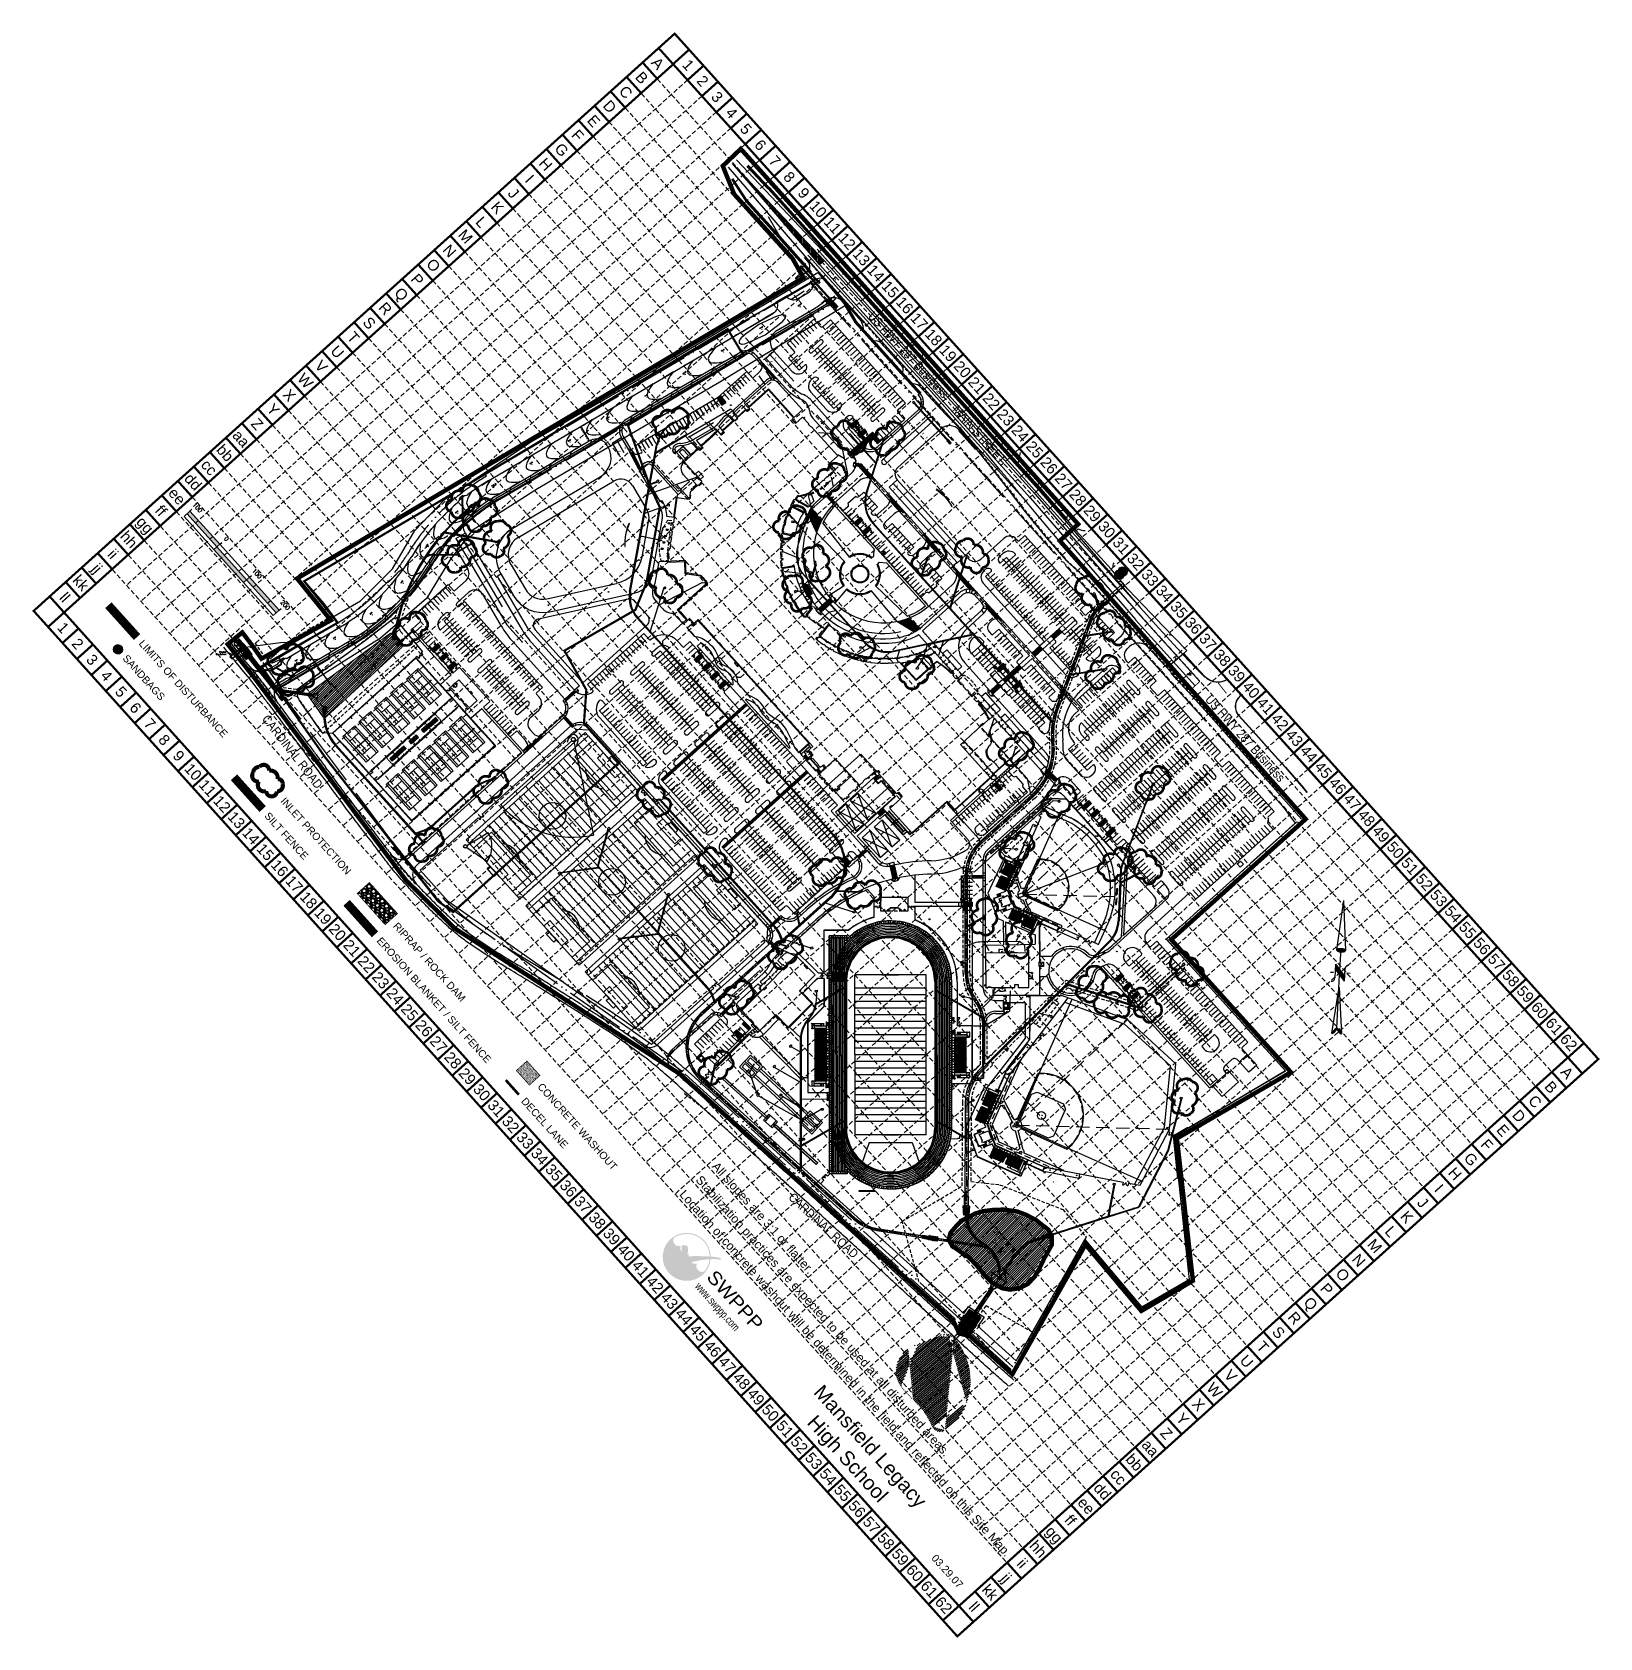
# Model space of a CAD drawing. Header units: inches. Extents: x 5194 to 8721, y 2249 to 5862.
import ezdxf
from ezdxf.enums import TextEntityAlignment as Align

# ---------------------------------------------------------------- set-up
doc = ezdxf.new("R2010")
doc.units = ezdxf.units.IN
doc.header["$LTSCALE"] = 60
doc.header["$MEASUREMENT"] = 0
for name, pattern in [('03139 BASE$0$Dashed', [0.75, 0.5, -0.25]), ('03139 BASE$0$HIDDEN', [0.375, 0.25, -0.125]), ('03139 BASE$0$HIDDEN2', [0.1875, 0.125, -0.0625]), ('03139 BASE$0$HIDDEN3', [0.09375, 0.0625, -0.03125]), ('03139 BASE$0$PL2', [2.85, 2.25, -0.2, 0, -0.2, 0, -0.2]), ('03139 TOPO$0$PL2', [2.85, 2.25, -0.2, 0, -0.2, 0, -0.2]), ('ACAD_ISO02W100', [15, 12, -3]), ('DASHED2', [0.375, 0.25, -0.125]), ('HIDDEN', [0.375, 0.25, -0.125]), ('HIDDEN2', [0.1875, 0.125, -0.0625]), ('MDASH', [0.375, 0.3, -0.075]), ('SCENT', [0.55, 0.4, -0.05, 0.05, -0.05])]:
    doc.linetypes.add(name, pattern=pattern)
for name, color, linetype in [('03139 BASE$0$00FINE', 7, 'Continuous'), ('03139 BASE$0$A-Anno-Dims', 7, 'Continuous'), ('03139 BASE$0$A-CURB', 7, 'Continuous'), ('03139 BASE$0$A-Pkng', 7, 'Continuous'), ('03139 BASE$0$A-Wall-Abov', 8, '03139 BASE$0$HIDDEN2'), ('03139 BASE$0$A1-FLOR-OUTLINE', 7, 'Continuous'), ('03139 BASE$0$A1-FLOR-OUTLINE-NEW', 7, 'Continuous'), ('03139 BASE$0$A1FIELD-LINES', 7, 'Continuous'), ('03139 BASE$0$A1FIELD-SOCCER', 7, 'Continuous'), ('03139 BASE$0$A1HCSPACE', 8, '03139 BASE$0$HIDDEN'), ('03139 BASE$0$A1PRK-SYM', 7, 'Continuous'), ('03139 BASE$0$A1RISERS', 7, 'Continuous'), ('03139 BASE$0$A1SEATS', 8, 'Continuous'), ('03139 BASE$0$A2ROOF-DS', 7, '03139 BASE$0$HIDDEN'), ('03139 BASE$0$AS-BLEACHERS', 7, 'Continuous'), ('03139 BASE$0$AS-FB-FIELD-LINE2', 7, 'Continuous'), ('03139 BASE$0$AS-FB-FIELD-LINES', 7, 'Continuous'), ('03139 BASE$0$AS-FENCE', 7, 'FENCELINE1'), ('03139 BASE$0$AS-FIELD', 7, 'Continuous'), ('03139 BASE$0$AS-FIELD-LINE', 7, 'Continuous'), ('03139 BASE$0$AS-FIELD-LINE-BB', 253, '03139 BASE$0$Dashed'), ('03139 BASE$0$AS-FIELD-SOCCER', 7, 'Continuous'), ('03139 BASE$0$AS-GATE', 7, 'Continuous'), ('03139 BASE$0$AS-GOAL', 7, '03139 BASE$0$HIDDEN'), ('03139 BASE$0$AS-HIDE-CANOPY', 7, '03139 BASE$0$HIDDEN'), ('03139 BASE$0$AS-INFIELD', 8, 'Continuous'), ('03139 BASE$0$AS-MOWSTRIP', 7, 'Continuous'), ('03139 BASE$0$AS-PRK-SYM', 7, 'Continuous'), ('03139 BASE$0$AS-RETAINING-WALL', 7, 'Continuous'), ('03139 BASE$0$AS-RISERS', 7, 'Continuous'), ('03139 BASE$0$AS-SCOREBD', 7, '03139 BASE$0$HIDDEN'), ('03139 BASE$0$AS-SEATS', 7, 'Continuous'), ('03139 BASE$0$AS-SIDEWALK', 7, 'Continuous'), ('03139 BASE$0$AS-SLAB-BELOW', 7, '03139 BASE$0$HIDDEN'), ('03139 BASE$0$AS-STRINGER', 7, '03139 BASE$0$HIDDEN'), ('03139 BASE$0$AS-TRACK-CURB', 7, 'Continuous'), ('03139 BASE$0$AS-TRACK-STRIPE', 253, 'Continuous'), ('03139 BASE$0$AS-WALK', 7, 'Continuous'), ('03139 BASE$0$AS-WALKJOINTS', 253, 'Continuous'), ('03139 BASE$0$bLDG oUTLINE', 7, 'Continuous'), ('03139 BASE$0$CCURB', 7, 'Continuous'), ('03139 BASE$0$CPPAVEMENT', 7, 'Continuous'), ('03139 BASE$0$CPPAVEMENT-STRIPE', 7, 'Continuous'), ('03139 BASE$0$CPWALL', 7, 'Continuous'), ('03139 BASE$0$CSTRIPE', 8, 'Continuous'), ('03139 BASE$0$CWALK', 7, 'Continuous'), ('03139 BASE$0$DOORSWINGS', 7, 'Continuous'), ('03139 BASE$0$DUGOUT', 7, 'Continuous'), ('03139 BASE$0$flagpole', 7, 'Continuous'), ('03139 BASE$0$HC', 7, 'Continuous'), ('03139 BASE$0$NEW-ROW', 7, '03139 BASE$0$PL2'), ('03139 BASE$0$pinlet', 7, 'Continuous'), ('03139 BASE$0$Portable', 7, 'Continuous'), ('03139 BASE$0$STALBL', 7, 'Continuous'), ('03139 BASE$0$STRUCTURAL', 8, 'Continuous'), ('03139 BASE$0$WALL', 7, 'Continuous'), ('03139 TOPO$0$BNDRY-HS-1', 7, '03139 TOPO$0$PL2'), ('03139 TOPO$0$BNDRY65', 7, '03139 TOPO$0$PL2'), ('03139 TOPO$0$EP', 7, 'Continuous'), ('03139 TOPO$0$EP2', 7, 'Continuous'), ('03139 TOPO$0$EX-STORM', 7, 'Continuous'), ('03139 TOPO$0$exstm', 7, 'Continuous'), ('03139 TOPO$0$IRON-SYM', 8, 'Continuous'), ('03139 TOPO$0$Lane Stripe', 7, 'Continuous'), ('03139 TOPO$0$row-area', 7, 'Continuous'), ('03139 TOPO$0$Shoulder stripe', 7, 'Continuous'), ('03139 TOPO$0$SHOULDER STRIPE2', 7, 'Continuous'), ('03139 TOPO$0$STREETNAMES', 7, 'Continuous'), ('03139 TOPO$0$XSTM', 201, 'Continuous'), ('BASE', 7, 'Continuous'), ('bndy', 7, 'Continuous'), ('CONT-MJR', 7, 'Continuous'), ('CONT-MNR', 7, 'Continuous'), ('COORD-CL', 7, 'Continuous'), ('CPSPOT SK', 7, 'Continuous'), ('CPWALL', 7, 'Continuous'), ('CSAWCUT', 7, 'HIDDEN2'), ('CTX1', 7, 'Continuous'), ('dadiv', 7, 'MDASH'), ('grid', 254, 'HIDDEN'), ('LEGEND', 7, 'Continuous'), ('LIMITS OF DISTURBANCE', 1, 'Continuous'), ('LOGO', 7, 'Continuous'), ('LS-CPCONT5', 7, 'Continuous'), ('NARROW', 7, 'Continuous'), ('PILOT-CHANNEL', 7, 'Continuous'), ('Pstm', 7, 'Continuous'), ('pstmcl', 8, 'SCENT'), ('RIP-RAP', 7, 'Continuous'), ('riprap', 8, 'Continuous'), ('SANDBAGS', 2, 'Continuous'), ('stm-easement', 7, 'HIDDEN2'), ('TEMP-PIPE', 7, 'Continuous')]:
    doc.layers.add(name, color=color, linetype=linetype)
doc.layers.add('Ì', color=7, linetype='Continuous', lineweight=30, true_color=0x607455, plot=False)
doc.styles.add('03139 BASE$0$L100i', font='simplex.shx', dxfattribs={"width": 0.9, "oblique": 10, "height": 2})
doc.styles.add('03139 TOPO$0$L60', font='simplex', dxfattribs={"height": 3})
doc.styles.add('ARIAL', font='ARIAL.TTF', dxfattribs={"width": 0.875})
doc.styles.add('L120', font='simplex.shx', dxfattribs={"height": 4.8})
doc.styles.add("L200'", font='ARIAL.TTF', dxfattribs={"height": 0.001969})
doc.styles.add('LOGO1', font='Rockeb.TTF', dxfattribs={"height": 25})
doc.styles.get("Standard").update_dxf_attribs({"font": 'ARIAL.TTF'})
doc.linetypes.add('FENCELINE1', pattern='A,0.25,-0.1,[133,ltypeshp.shx,S=0.1,R=0,X=-0.1,Y=0],-0.1,1', length=1.45)
doc.dimstyles.new('03139 TOPO$0$HSB', dxfattribs={"dimscale": 40, "dimtxt": 0.06, "dimasz": 0.08, "dimexe": 0.03, "dimexo": 0.06, "dimgap": 0.03, "dimtad": 0, "dimdec": 1, "dimzin": 0, "dimdsep": 46, "dimtxsty": '03139 TOPO$0$L60', "dimcen": 0.06, "dimse1": 1, "dimse2": 1, "dimadec": 0, "dimazin": 0, "dimtfac": 1, "dimtdec": 4, "dimtofl": 0, "dimtmove": 0, "dimatfit": 3, "dimfxl": 0, "dimtvp": 1.2, "dimtolj": 1, "dimtzin": 0, "dimarcsym": 0})
pattern_1 = [(228.0128, (4.32, 6), (-47.999989393, -54.00000805), [0.807216, -79.914528]), (184.9697, (3.78, 5.4), (72.000006309, 5.999947842), [1.385208, -137.13555]), (132.5104, (2.4, 5.28), (59.99994431, -66.000052043), [0.976728, -96.696192]), (267.2737, (0.06, 3.78), (5.999976106, 120.00000177), [1.261428, -124.881348]), (292.8337, (0, 2.52), (-30.000059433, 71.999978471), [1.23693, -122.456238]), (357.2737, (0.48, 1.38), (-120.00000177, 5.999976106), [1.261428, -124.881348]), (37.6942, (1.74, 1.32), (-78.0000440737, -59.999942431), [1.668174, -165.149094]), (72.2553, (3.06, 2.34), (42.000064576, 131.9999773874), [1.574928, -155.917926]), (121.4296, (3.54, 3.84), (-48.000049405, 77.999970219), [1.2657, -125.304438]), (175.2364, (2.88, 4.92), (66.000005678, -5.999949196), [1.444992, -70.804578]), (222.3974, (1.44, 5.04), (-72.0000441064, -65.999952492), [1.868688, -185.00025]), (138.8141, (6, 3.72), (-42.00001768, 35.99998388), [0.637806, -63.143064]), (171.4692, (5.52, 4.14), (77.999989709, -12.00004746), [1.213422, -120.129066]), (225, (4.32, 4.32), (-7e-16, -6.0000019), [0.848526, -7.636752]), (203.1986, (3.9, 5.04), (29.999998384, 12.00000795), [0.456948, -45.23769]), (291.8014, (3.48, 4.86), (-5.99999946, 18.00000164), [0.646218, -31.664772]), (30.9638, (3.72, 4.26), (17.99998813, 12.0000149), [1.049574, -33.936138]), (161.5651, (4.62, 4.8), (12.0000026, -5.9999904), [0.758946, -18.214722]), (16.3895, (0, 4.86), (60.00001319, 17.999956259), [1.0632, -105.25707]), (70.3462, (1.02, 5.16), (-23.999971484, -66.000012814), [0.891966, -88.304448]), (293.1986, (4.62, 6), (-12.00000795, 29.999998384), [0.91389, -44.780748]), (343.6105, (4.98, 5.16), (-60.00001319, 17.999956259), [1.0632, -105.25707]), (339.444, (0, 1.14), (-30.00001107, 11.99997598), [1.02528, -50.238744]), (294.7751, (0.96, 0.78), (-29.999953135, 66.000020531), [0.859068, -85.047858]), (66.8014, (4.68, 0), (12.00000795, 29.999998384), [0.91389, -44.780748]), (17.354, (5.04, 0.84), (-78.000012115, -23.999967014), [1.005786, -99.572544]), (69.444, (1.74, 0), (-11.99997598, -30.00001107), [0.51264, -50.751384]), (101.3099, (4.32, 0), (-5.9999858, 24.00000451), [0.30594, -30.288174]), (165.9638, (4.26, 0.3), (18.00000328, -5.99998834), [1.23693, -23.5017]), (186.009, (3.06, 0.6), (59.999998505, 5.999995905), [1.1463, -113.483538]), (303.6901, (3.72, 3.72), (-6.000008, 11.99999735), [0.865332, -20.767974]), (353.1572, (4.2, 3), (101.999996193, -12.0000479875), [1.510764, -149.565378]), (60.9454, (5.7, 2.82), (-24.000000163, -42.000002307), [0.617736, -61.156044]), (90, (6, 3.36), (-6, 6), [0.36, -5.64]), (120.2564, (2.94, 0.78), (23.99996932, -42.000014735), [0.833544, -82.52112]), (48.0128, (2.52, 1.5), (47.999989393, 54.00000805), [1.614432, -79.107312]), (0, (3.6, 2.7), (6, 6), [1.56, -4.44]), (325.3048, (5.16, 2.7), (-59.999965554, 42.000051658), [0.948684, -93.919644]), (254.0546, (5.94, 2.16), (-5.999999336, -24.00000076), [0.873612, -42.807048]), (207.646, (5.7, 1.32), (-113.999974843, -60.000046279), [1.42239, -140.816844]), (175.4261, (4.44, 0.66), (-78.00000335, 5.999968807), [1.504794, -148.974444])]
pattern_2 = [(90, (6902.7453, 4513.1456), (-1.875, 6e-11), [])]
pattern_3 = [(90, (-30.148, 33.408), (-1.875, 6e-11), [])]

msp = doc.modelspace()

# ---------------------------------------------------------------- texts
at = {"insert": (6868.3, 4997.9), "char_height": 0.18, "attachment_point": 1}
msp.add_mtext('\\A1;', dxfattribs=at)
at = {"layer": '03139 BASE$0$STALBL', "style": '03139 BASE$0$L100i', "oblique": 10, "width": 0.9}
for s, rotation, p in [('16+00', 42.0636, (6999, 5306.3)), ('15+00', 31.7298, (6920.3, 5245.7)), ('14+00', 30.4736, (6834.2, 5195)), ('13+00', 30.4736, (6748.1, 5144.2)), ('12+00', 30.4736, (6661.9, 5093.5)), ('11+00', 30.4736, (6575.7, 5042.8)), ('10+00', 30.4736, (6489.5, 4992.1)), ('9+00', 30.4736, (6403.3, 4941.4)), ('8+00', 30.4736, (6317.1, 4890.7)), ('7+00', 30.4736, (6230.9, 4840)), ('6+00', 42.1853, (6149.9, 4780.6)), ('5+00', 54.1219, (6082.9, 4705.8)), ('4+00', 51.4344, (6026.5, 4623.4)), ('3+00', 39.4978, (5957, 4552.7)), ('2+00', 30.5375, (5874.5, 4497.3)), ('1+00', 30.5375, (5788.3, 4446.5)), ('0+00', 30.5375, (5702.2, 4395.7))]:
    msp.add_text(s, height=2, rotation=rotation, dxfattribs=at).set_placement(p, align=Align.BOTTOM_CENTER)
at = {"layer": '03139 TOPO$0$exstm', "color": 5, "style": '03139 TOPO$0$L60'}
for s, rotation, p in [("6'X6' box", 50.3699, (7256.7, 2904.1)), ('culvert', 46.302, (7261, 2903.6))]:
    msp.add_text(s, height=3.2, rotation=rotation, dxfattribs=at).set_placement(p)
at = {"layer": '03139 TOPO$0$exstm', "color": 5, "char_height": 3, "attachment_point": 6, "style": '03139 TOPO$0$L60'}
for s, insert in [('\\A1;riprap', (5660.1, 4481.2)), ("\\A1;2'Hx6'W\\PBox Culvert", (5630.6, 4464.2))]:
    msp.add_mtext(s, dxfattribs=dict(at, insert=insert))
at = {"layer": '03139 TOPO$0$STREETNAMES', "color": 7, "style": 'ARIAL', "width": 0.875}
for s, rotation, p in [('US HWY 287 Business', 312.5238, (7072.8, 5221.6)), ('CARDINAL ROAD', 308.0164, (5709.7, 4315.6)), ('CARDINAL ROAD', 317.3007, (6893.5, 3237.6))]:
    msp.add_text(s, height=20, rotation=rotation, dxfattribs=at).set_placement(p)
msp.add_text('MAIN STREET', height=20, rotation=312.0636, dxfattribs=at).set_placement((7317.8, 4949.9), align=Align.CENTER)
at = {"layer": '03139 TOPO$0$STREETNAMES', "style": 'ARIAL', "width": 0.875}
msp.add_text('US HWY 287 Business', height=20, rotation=312.0592, dxfattribs=at).set_placement((7831.1, 4359.1))
at = {"layer": 'BASE'}
for s, height, p in [('A', 24.3, (6601.4, 5791.4)), ('1', 24.3, (6670, 5787.8)), ('B', 24.3, (6565.4, 5758.9)), ('2', 24.3, (6702.4, 5751.8)), ('D', 24.3, (6493.3, 5694)), ('C', 24.3, (6529.3, 5726.5)), ('3', 24.3, (6734.9, 5715.7)), ('E', 24.3, (6457.2, 5661.5)), ('4', 24.3, (6767.4, 5679.7)), ('F', 24.3, (6421.2, 5629.1)), ('5', 24.3, (6799.8, 5643.6)), ('G', 24.3, (6385.1, 5596.6)), ('6', 24.3, (6832.3, 5607.6)), ('H', 24.3, (6349.1, 5564.1)), ('7', 24.3, (6864.8, 5571.5)), ('I', 24.3, (6313, 5531.7)), ('8', 24.3, (6897.2, 5535.5)), ('J', 24.3, (6277, 5499.2)), ('9', 24.3, (6929.7, 5499.4)), ('K', 24.3, (6240.9, 5466.7)), ('10', 24.26, (6962.2, 5463.4)), ('L', 24.3, (6204.9, 5434.3)), ('11', 24.26, (6994.6, 5427.3)), ('N', 24.3, (6132.8, 5369.3)), ('M', 24.3, (6168.8, 5401.8)), ('12', 24.26, (7027.1, 5391.3)), ('O', 24.3, (6096.7, 5336.9)), ('13', 24.26, (7059.6, 5355.2)), ('P', 24.3, (6060.7, 5304.4)), ('14', 24.26, (7092, 5319.2)), ('Q', 24.3, (6024.6, 5271.9)), ('15', 24.26, (7124.5, 5283.1)), ('R', 24.3, (5988.6, 5239.5)), ('16', 24.26, (7157, 5247.1)), ('S', 24.3, (5952.5, 5207)), ('17', 24.26, (7189.4, 5211)), ('T', 24.3, (5916.5, 5174.5)), ('18', 24.26, (7221.9, 5175)), ('U', 24.3, (5880.4, 5142.1)), ('19', 24.26, (7254.4, 5138.9)), ('W', 24.3, (5808.4, 5077.1)), ('V', 24.3, (5844.4, 5109.6)), ('20', 24.26, (7286.8, 5102.9)), ('X', 24.3, (5772.3, 5044.6)), ('21', 24.26, (7319.3, 5066.8)), ('Y', 24.3, (5736.3, 5012.2)), ('22', 24.26, (7351.8, 5030.8)), ('Z', 24.3, (5700.2, 4979.7)), ('23', 24.26, (7384.2, 4994.7)), ('aa', 24.26, (5664.2, 4947.2)), ('24', 24.26, (7416.7, 4958.7)), ('bb', 24.26, (5628.1, 4914.8)), ('25', 24.26, (7449.2, 4922.6)), ('cc', 24.26, (5592.1, 4882.3)), ('26', 24.26, (7481.6, 4886.6)), ('dd', 24.26, (5556, 4849.8)), ('27', 24.26, (7514.1, 4850.5)), ('ee', 24.26, (5520, 4817.4)), ('28', 24.26, (7546.6, 4814.5)), ('ff', 24.26, (5483.9, 4784.9)), ('29', 24.26, (7579, 4778.4)), ('hh', 24.26, (5411.8, 4720)), ('gg', 24.26, (5447.9, 4752.4)), ('30', 24.26, (7611.5, 4742.4)), ('ii', 24.26, (5375.8, 4687.5)), ('31', 24.26, (7644, 4706.3)), ('jj', 24.26, (5339.7, 4655)), ('32', 24.26, (7676.4, 4670.3)), ('kk', 24.26, (5303.7, 4622.6)), ('33', 24.26, (7708.9, 4634.2)), ('ll', 24.26, (5267.6, 4590.1)), ('34', 24.26, (7741.4, 4598.2)), ('35', 24.26, (7773.9, 4562.1)), ('1', 24.3, (5264, 4521.6)), ('36', 24.26, (7806.3, 4526.1)), ('2', 24.3, (5296.5, 4485.5)), ('37', 24.26, (7838.8, 4490)), ('3', 24.3, (5329, 4449.5)), ('38', 24.26, (7871.3, 4454)), ('4', 24.3, (5361.4, 4413.4)), ('39', 24.26, (7903.7, 4417.9)), ('5', 24.3, (5393.9, 4377.4)), ('40', 24.26, (7936.2, 4381.9)), ('6', 24.3, (5426.4, 4341.3)), ('41', 24.26, (7968.7, 4345.8)), ('7', 24.3, (5458.8, 4305.3)), ('42', 24.26, (8001.1, 4309.8)), ('8', 24.3, (5491.3, 4269.2)), ('43', 24.26, (8033.6, 4273.7)), ('9', 24.3, (5523.8, 4233.2)), ('44', 24.26, (8066.1, 4237.7)), ('10', 24.26, (5556.2, 4197.1)), ('45', 24.26, (8098.5, 4201.6)), ('11', 24.26, (5588.7, 4161.1)), ('46', 24.26, (8131, 4165.6)), ('12', 24.26, (5621.2, 4125)), ('47', 24.26, (8163.5, 4129.5)), ('13', 24.26, (5653.6, 4089)), ('48', 24.26, (8195.9, 4093.5)), ('14', 24.26, (5686.1, 4052.9)), ('49', 24.26, (8228.4, 4057.4)), ('15', 24.26, (5718.6, 4016.9)), ('50', 24.26, (8260.9, 4021.4)), ('16', 24.26, (5751, 3980.8)), ('51', 24.26, (8293.3, 3985.4)), ('17', 24.26, (5783.5, 3944.8)), ('52', 24.26, (8325.8, 3949.3)), ('18', 24.26, (5816, 3908.7)), ('53', 24.26, (8358.3, 3913.3)), ('19', 24.26, (5848.4, 3872.7)), ('54', 24.26, (8390.7, 3877.2)), ('20', 24.26, (5880.9, 3836.6)), ('55', 24.26, (8423.2, 3841.2)), ('21', 24.26, (5913.4, 3800.6)), ('56', 24.26, (8455.7, 3805.1)), ('22', 24.26, (5945.8, 3764.5)), ('57', 24.26, (8488.1, 3769.1)), ('23', 24.26, (5978.3, 3728.5)), ('58', 24.26, (8520.6, 3733)), ('24', 24.26, (6010.8, 3692.4)), ('59', 24.26, (8553.1, 3697)), ('25', 24.26, (6043.2, 3656.4)), ('60', 24.26, (8585.5, 3660.9)), ('26', 24.26, (6075.7, 3620.4)), ('61', 24.26, (8618, 3624.9)), ('27', 24.26, (6108.2, 3584.3)), ('62', 24.26, (8650.5, 3588.8)), ('28', 24.26, (6140.7, 3548.3)), ('29', 24.26, (6173.1, 3512.2)), ('A', 24.3, (8646.9, 3520.3)), ('30', 24.26, (6205.6, 3476.2)), ('B', 24.3, (8610.8, 3487.8)), ('31', 24.26, (6238.1, 3440.1)), ('D', 24.3, (8538.7, 3422.9)), ('C', 24.3, (8574.8, 3455.4)), ('32', 24.26, (6270.5, 3404.1)), ('E', 24.3, (8502.7, 3390.4)), ('33', 24.26, (6303, 3368)), ('F', 24.3, (8466.6, 3358)), ('34', 24.26, (6335.5, 3332)), ('G', 24.3, (8430.6, 3325.5)), ('35', 24.26, (6367.9, 3295.9)), ('H', 24.3, (8394.5, 3293)), ('36', 24.26, (6400.4, 3259.9)), ('I', 24.3, (8358.5, 3260.6)), ('37', 24.26, (6432.9, 3223.8)), ('J', 24.3, (8322.4, 3228.1)), ('38', 24.26, (6465.3, 3187.8)), ('K', 24.3, (8286.4, 3195.6)), ('39', 24.26, (6497.8, 3151.7)), ('M', 24.3, (8214.3, 3130.7)), ('L', 24.3, (8250.3, 3163.1)), ('40', 24.26, (6530.3, 3115.7)), ('N', 24.3, (8178.3, 3098.2)), ('41', 24.26, (6562.7, 3079.6)), ('O', 24.3, (8142.2, 3065.7)), ('42', 24.26, (6595.2, 3043.6)), ('P', 24.3, (8106.2, 3033.3)), ('43', 24.26, (6627.7, 3007.5)), ('Q', 24.3, (8070.1, 3000.8)), ('44', 24.26, (6660.1, 2971.5)), ('R', 24.3, (8034.1, 2968.3)), ('45', 24.26, (6692.6, 2935.4)), ('S', 24.3, (7998, 2935.9)), ('46', 24.26, (6725.1, 2899.4)), ('T', 24.3, (7962, 2903.4)), ('47', 24.26, (6757.5, 2863.3)), ('V', 24.3, (7889.9, 2838.5)), ('U', 24.3, (7925.9, 2870.9)), ('48', 24.26, (6790, 2827.3)), ('W', 24.3, (7853.8, 2806)), ('49', 24.26, (6822.5, 2791.2)), ('X', 24.3, (7817.8, 2773.5)), ('50', 24.26, (6854.9, 2755.2)), ('Y', 24.3, (7781.7, 2741.1)), ('51', 24.26, (6887.4, 2719.1)), ('Z', 24.3, (7745.7, 2708.6)), ('52', 24.26, (6919.9, 2683.1)), ('aa', 24.26, (7709.6, 2676.1)), ('53', 24.26, (6952.3, 2647)), ('bb', 24.26, (7673.6, 2643.7)), ('54', 24.26, (6984.8, 2611)), ('cc', 24.26, (7637.5, 2611.2)), ('55', 24.26, (7017.3, 2574.9)), ('dd', 24.26, (7601.5, 2578.7)), ('56', 24.26, (7049.7, 2538.9)), ('ee', 24.26, (7565.4, 2546.3)), ('57', 24.26, (7082.2, 2502.8)), ('gg', 24.26, (7493.3, 2481.3)), ('ff', 24.26, (7529.4, 2513.8)), ('58', 24.26, (7114.7, 2466.8)), ('hh', 24.26, (7457.3, 2448.9)), ('59', 24.26, (7147.1, 2430.7)), ('ii', 24.26, (7421.2, 2416.4)), ('60', 24.26, (7179.6, 2394.7)), ('jj', 24.26, (7385.2, 2383.9)), ('61', 24.26, (7212.1, 2358.6)), ('kk', 24.26, (7349.1, 2351.5)), ('62', 24.26, (7244.5, 2322.6)), ('ll', 24.26, (7313.1, 2319))]:
    msp.add_text(s, height=height, rotation=312.0075, dxfattribs=at).set_placement(p, align=Align.MIDDLE_CENTER)
at = {"layer": 'BASE', "color": 7, "style": "L200'"}
for s, p in [('Stabilization practices are expected to be used at all disturbed areas.', (6685.1, 3278.2)), ('All slopes are 3:1 or flatter.', (6721.6, 3308.6)), ('Location of concrete washout will be determined in the field and reflected on this Site Map.', (6648.5, 3245.6))]:
    msp.add_text(s, height=19.675, rotation=312.0075, dxfattribs=at).set_placement(p)
at = {"layer": 'BASE', "color": 7}
for s, p in [('Mansfield Legacy', (7067.6, 2669.3)), ('High School', (7016.7, 2641.3))]:
    msp.add_text(s, height=32.364, rotation=312, dxfattribs=at).set_placement(p, align=Align.CENTER)
at = {"layer": 'BASE'}
msp.add_text('03.29.07', height=16.98, rotation=312.0075, dxfattribs=at).set_placement((7246.5, 2392.9), align=Align.CENTER)
at = {"layer": 'CTX1'}
for s, rotation, p in [('Pond', 221.935, (5940.6, 4454.6)), ('Detention', 221.935, (5955.3, 4438.3)), ('Pond', 312, (7361.4, 3123.7)), ('Detention', 312, (7377.7, 3138.3))]:
    msp.add_text(s, height=12.8, rotation=rotation, dxfattribs=at).set_placement(p, align=Align.CENTER)
at = {"layer": 'LEGEND', "style": "L200'"}
for s, height, p in [('LIMITS OF DISTURBANCE', 16.543, (5432.5, 4484.9)), ('SANDBAGS', 16.54, (5396.2, 4451.8)), ('INLET PROTECTION', 16.543, (5751.5, 4130.5)), ('SILT FENCE', 16.54, (5715.3, 4097.3)), ('RIPRAP / ROCK DAM', 16.543, (6004.6, 3849.3)), ('EROSION BLANKET / SILT FENCE', 16.543, (5967.8, 3816.2)), ('CONCRETE WASHOUT', 16.543, (6329.5, 3488)), ('DECEL LANE', 16.54, (6292.7, 3455.4))]:
    msp.add_text(s, height=height, rotation=312.0075, dxfattribs=at).set_placement(p)

# ---------------------------------------------------------------- blocks, each defined once
blk = doc.blocks.new('proprdcontours')
at = {"layer": 'bndy'}
blk.add_lwpolyline([(5718.8, 4457.5), (5932.3, 4582.2), (6004.2, 4654.1), (6054.6, 4740.4), (6121.7, 4809.9), (6316, 4939.4), (6527.1, 5061.7), (6961.3, 5320.6), (7023.6, 5246.3), (6740.6, 5073.7), (6330.4, 4833.9), (6184.1, 4740.4), (6133.7, 4673.3), (6081, 4587), (5977.8, 4498.3), (5769.1, 4366.4), (5714, 4443.1)], dxfattribs=at)
blk = doc.blocks.new('03139 TOPO$0$ip')
for radius in [0.05, 0.0375]:
    blk.add_circle((0, 0), radius)
blk = doc.blocks.new('03139 TOPO$0$EA')
for p, q in [((0, 0), (-0.078, -0.115)), ((-0.03, 0.003), (-0.068, -0.048)), ((0.041, 0), (0, -0.055))]:
    blk.add_line(p, q)
blk = doc.blocks.new('03139 BASE$0$discus')
at = {"layer": '03139 BASE$0$AS-FENCE', "ltscale": 0.25}
for p, q in [((18725, -5134), (18824, -5211)), ((18564, -5343), (18663, -5420))]:
    blk.add_line(p, q, dxfattribs=at)
for centre, radius, start, end in [((18644, -5239), 132, 52.4028, 232.4028), ((18595, -5116), 1, 232.4028, 52.4028), ((18595, -5116), 1, 52.4028, 232.4028), ((18725, -5134), 1, 232.4028, 52.4028), ((18725, -5134), 1, 52.4028, 232.4028), ((18513, -5221), 1, 52.4028, 232.4028), ((18513, -5221), 1, 232.4028, 52.4028), ((18564, -5343), 1, 232.4028, 52.4028), ((18564, -5343), 1, 52.4028, 232.4028), ((18824, -5211), 1, 52.4028, 232.4028), ((18824, -5211), 1, 232.4028, 52.4028)]:
    blk.add_arc(centre, radius, start, end, dxfattribs=at)
at = {"layer": '03139 BASE$0$AS-FIELD-SOCCER'}
blk.add_circle((18644, -5239), 55.2, dxfattribs=at)
at = {"layer": '03139 BASE$0$AS-INFIELD'}
for p, q in [((18665, -5290), (19650, -7679)), ((18699, -5246), (21261, -5588))]:
    blk.add_line(p, q, dxfattribs=at)
for radius in [51.2, 49.2]:
    blk.add_circle((18644, -5239), radius, dxfattribs=at)
blk.add_arc((18644, -5239), 2640, 292.3594, 352.4462, dxfattribs=at)
blk = doc.blocks.new('03139 BASE$0$shot')
at = {"layer": '03139 BASE$0$AS-FIELD-SOCCER'}
blk.add_circle((34761, -4694), 48, dxfattribs=at)
at = {"layer": '03139 BASE$0$AS-INFIELD'}
for p, q in [((34757, -4743), (34734, -5415)), ((34803, -4717), (35405, -5016))]:
    blk.add_line(p, q, dxfattribs=at)
for radius in [44, 42]:
    blk.add_circle((34761, -4694), radius, dxfattribs=at)
blk.add_arc((34760, -4695), 720, 267.9253, 333.7437, dxfattribs=at)
blk = doc.blocks.new('03139 BASE$0$gate')
at = {"layer": '03139 BASE$0$A-CURB', "ltscale": 100}
for p, q in [((34985, 631), (34985, 633)), ((34985, 594), (34985, 596)), ((34985, 596), (35021, 596)), ((34985, 596), (34985, 596)), ((34985, 594), (35021, 594))]:
    blk.add_line(p, q, dxfattribs=at)
blk.add_arc((34985, 596), 36, 356.8153, 90, dxfattribs=at)
blk = doc.blocks.new('03139 BASE$0$tennis3')
at = {"layer": '03139 BASE$0$AS-BLEACHERS'}
for p, q in [((-64808, -42411), (-64997, -42578)), ((-64935, -42649), (-64746, -42482)), ((-64921, -42427), (-64923, -42429)), ((-64921, -42427), (-64923, -42429)), ((-64923, -42429), (-64921, -42431)), ((-64923, -42429), (-64921, -42432)), ((-64921, -42431), (-64918, -42429)), ((-64918, -42429), (-64920, -42427)), ((-64918, -42429), (-64920, -42427)), ((-64920, -42432), (-64918, -42430)), ((-64619, -42245), (-64808, -42411)), ((-64808, -42411), (-64746, -42482)), ((-64746, -42482), (-64808, -42411)), ((-64777, -42300), (-64779, -42302)), ((-64777, -42300), (-64779, -42302)), ((-64779, -42302), (-64777, -42305)), ((-64779, -42302), (-64777, -42304)), ((-64777, -42304), (-64774, -42302)), ((-64777, -42305), (-64774, -42303)), ((-64774, -42302), (-64776, -42300)), ((-64774, -42302), (-64776, -42300)), ((-64746, -42482), (-64557, -42315)), ((-64634, -42461), (-64636, -42463)), ((-64634, -42462), (-64636, -42464)), ((-64636, -42464), (-64634, -42466)), ((-64636, -42464), (-64634, -42466)), ((-64633, -42172), (-64635, -42174)), ((-64633, -42173), (-64635, -42175)), ((-64635, -42175), (-64633, -42177)), ((-64635, -42175), (-64633, -42177)), ((-64634, -42466), (-64631, -42464)), ((-64634, -42466), (-64631, -42464)), ((-64633, -42177), (-64631, -42175)), ((-64633, -42177), (-64630, -42175)), ((-64631, -42464), (-64633, -42462)), ((-64631, -42464), (-64633, -42462)), ((-64630, -42175), (-64632, -42173)), ((-64630, -42175), (-64632, -42173)), ((-64557, -42315), (-64619, -42245)), ((-64490, -42334), (-64492, -42336)), ((-64490, -42335), (-64492, -42337)), ((-64492, -42337), (-64490, -42339)), ((-64492, -42337), (-64490, -42339)), ((-64488, -42337), (-64490, -42335)), ((-64490, -42339), (-64487, -42337)), ((-64490, -42339), (-64488, -42337)), ((-64487, -42337), (-64489, -42334)), ((-65351, -42809), (-65353, -42811)), ((-65351, -42809), (-65353, -42811)), ((-65353, -42811), (-65351, -42814)), ((-65353, -42812), (-65351, -42814)), ((-65351, -42814), (-65348, -42812)), ((-65348, -42811), (-65350, -42809)), ((-65348, -42811), (-65350, -42809)), ((-65350, -42814), (-65348, -42812)), ((-65144, -42711), (-65333, -42877)), ((-65333, -42877), (-65271, -42948)), ((-65271, -42948), (-65333, -42877)), ((-65271, -42948), (-65082, -42781)), ((-65207, -42682), (-65209, -42684)), ((-65207, -42682), (-65209, -42684)), ((-65209, -42684), (-65207, -42687)), ((-65209, -42685), (-65207, -42687)), ((-65207, -42687), (-65204, -42685)), ((-65204, -42684), (-65206, -42682)), ((-65204, -42684), (-65206, -42682)), ((-65206, -42687), (-65204, -42685)), ((-65082, -42781), (-65144, -42711)), ((-65065, -42554), (-65067, -42556)), ((-65065, -42554), (-65067, -42556)), ((-65067, -42556), (-65065, -42559)), ((-65067, -42556), (-65065, -42559)), ((-65064, -42844), (-65066, -42846)), ((-65064, -42844), (-65066, -42846)), ((-65066, -42846), (-65064, -42849)), ((-65066, -42846), (-65064, -42848)), ((-65065, -42559), (-65062, -42557)), ((-65062, -42556), (-65064, -42554)), ((-65062, -42556), (-65064, -42554)), ((-65064, -42559), (-65062, -42557)), ((-65064, -42849), (-65061, -42847)), ((-65064, -42849), (-65061, -42847)), ((-65061, -42846), (-65063, -42844)), ((-65061, -42846), (-65063, -42844)), ((-64997, -42578), (-64935, -42649)), ((-64922, -42716), (-64924, -42718)), ((-64922, -42716), (-64924, -42718)), ((-64924, -42718), (-64922, -42720)), ((-64924, -42718), (-64922, -42721)), ((-64922, -42720), (-64919, -42718)), ((-64919, -42718), (-64921, -42716)), ((-64919, -42718), (-64921, -42716)), ((-64921, -42721), (-64919, -42719)), ((-64778, -42589), (-64780, -42591)), ((-64778, -42589), (-64780, -42591)), ((-64780, -42591), (-64778, -42594)), ((-64780, -42591), (-64778, -42593)), ((-64778, -42593), (-64775, -42591)), ((-64775, -42591), (-64777, -42589)), ((-64775, -42591), (-64777, -42589)), ((-64777, -42594), (-64775, -42592)), ((-65931, -43318), (-65928, -43316)), ((-65929, -43321), (-65931, -43319)), ((-65930, -43318), (-65928, -43316)), ((-65928, -43321), (-65930, -43319)), ((-65928, -43316), (-65926, -43319)), ((-65928, -43316), (-65926, -43319)), ((-65926, -43319), (-65928, -43321)), ((-65926, -43319), (-65928, -43321)), ((-65672, -43174), (-65861, -43341)), ((-65861, -43341), (-65798, -43411)), ((-65798, -43411), (-65610, -43244)), ((-65787, -43191), (-65784, -43189)), ((-65785, -43194), (-65787, -43192)), ((-65786, -43191), (-65784, -43189)), ((-65784, -43194), (-65786, -43192)), ((-65784, -43189), (-65782, -43191)), ((-65784, -43189), (-65782, -43192)), ((-65782, -43192), (-65784, -43194)), ((-65782, -43192), (-65784, -43194)), ((-65483, -43007), (-65672, -43174)), ((-65672, -43174), (-65610, -43244)), ((-65610, -43244), (-65672, -43174)), ((-65644, -43353), (-65641, -43351)), ((-65643, -43064), (-65640, -43062)), ((-65643, -43064), (-65640, -43062)), ((-65641, -43067), (-65643, -43065)), ((-65641, -43067), (-65643, -43065)), ((-65643, -43353), (-65641, -43351)), ((-65641, -43351), (-65639, -43354)), ((-65641, -43351), (-65639, -43353)), ((-65640, -43062), (-65638, -43065)), ((-65640, -43062), (-65638, -43064)), ((-65638, -43065), (-65640, -43067)), ((-65638, -43065), (-65640, -43067)), ((-65610, -43244), (-65421, -43078)), ((-65500, -43226), (-65497, -43224)), ((-65500, -43226), (-65497, -43224)), ((-65498, -43229), (-65500, -43227)), ((-65498, -43229), (-65500, -43227)), ((-65499, -42937), (-65497, -42935)), ((-65499, -42937), (-65496, -42935)), ((-65497, -42940), (-65499, -42938)), ((-65497, -42940), (-65499, -42938)), ((-65497, -43224), (-65495, -43226)), ((-65497, -43224), (-65495, -43226)), ((-65495, -43227), (-65497, -43229)), ((-65495, -43227), (-65497, -43229)), ((-65496, -42935), (-65494, -42937)), ((-65496, -42935), (-65494, -42937)), ((-65494, -42938), (-65496, -42940)), ((-65494, -42938), (-65496, -42940)), ((-65421, -43078), (-65483, -43007)), ((-65356, -43099), (-65353, -43097)), ((-65356, -43099), (-65354, -43097)), ((-65354, -43102), (-65356, -43099)), ((-65354, -43102), (-65356, -43100)), ((-65353, -43097), (-65351, -43099)), ((-65353, -43097), (-65351, -43099)), ((-65351, -43100), (-65353, -43102)), ((-65351, -43100), (-65353, -43102)), ((-65213, -42970), (-65210, -42968)), ((-65211, -42973), (-65213, -42971)), ((-65212, -42970), (-65210, -42968)), ((-65210, -42973), (-65212, -42970)), ((-65210, -42968), (-65208, -42970)), ((-65210, -42968), (-65208, -42970)), ((-65208, -42971), (-65210, -42973)), ((-65208, -42971), (-65210, -42973)), ((-65788, -43480), (-65785, -43478)), ((-65786, -43483), (-65788, -43481)), ((-65787, -43480), (-65785, -43478)), ((-65785, -43483), (-65787, -43481)), ((-65785, -43478), (-65783, -43480)), ((-65785, -43478), (-65783, -43481)), ((-65783, -43481), (-65785, -43483)), ((-65783, -43481), (-65785, -43483)), ((-65642, -43356), (-65644, -43354)), ((-65641, -43356), (-65643, -43354)), ((-65639, -43354), (-65641, -43356)), ((-65639, -43354), (-65641, -43356))]:
    blk.add_line(p, q, dxfattribs=at)
for centre, radius, start, end in [((-64923, -42429), 0.25, 131.4462, 221.4462), ((-64923, -42429), 0.5, 131.4462, 221.4462), ((-64921, -42427), 0.25, 41.4462, 131.4462), ((-64921, -42427), 0.5, 41.4462, 131.4462), ((-64921, -42431), 0.25, 221.4462, 311.4462), ((-64921, -42431), 0.5, 221.4462, 311.4462), ((-64919, -42429), 0.25, 311.4462, 41.4462), ((-64919, -42429), 0.5, 311.4462, 41.4462), ((-64779, -42302), 0.5, 131.4462, 221.4462), ((-64779, -42302), 0.25, 131.4462, 221.4462), ((-64777, -42300), 0.5, 41.4462, 131.4462), ((-64777, -42300), 0.25, 41.4462, 131.4462), ((-64777, -42304), 0.25, 221.4462, 311.4462), ((-64777, -42304), 0.5, 221.4462, 311.4462), ((-64775, -42302), 0.5, 311.4462, 41.4462), ((-64775, -42302), 0.25, 311.4462, 41.4462), ((-64636, -42464), 0.5, 131.4462, 221.4462), ((-64636, -42464), 0.25, 131.4462, 221.4462), ((-64635, -42175), 0.5, 131.4462, 221.4462), ((-64635, -42175), 0.25, 131.4462, 221.4462), ((-64634, -42462), 0.5, 41.4462, 131.4462), ((-64634, -42462), 0.25, 41.4462, 131.4462), ((-64634, -42466), 0.25, 221.4462, 311.4462), ((-64634, -42466), 0.5, 221.4462, 311.4462), ((-64633, -42173), 0.5, 41.4462, 131.4462), ((-64633, -42173), 0.25, 41.4462, 131.4462), ((-64633, -42177), 0.25, 221.4462, 311.4462), ((-64633, -42177), 0.5, 221.4462, 311.4462), ((-64631, -42175), 0.25, 311.4462, 41.4462), ((-64632, -42464), 0.25, 311.4462, 41.4462), ((-64632, -42464), 0.5, 311.4462, 41.4462), ((-64631, -42175), 0.5, 311.4462, 41.4462), ((-64492, -42337), 0.5, 131.4462, 221.4462), ((-64492, -42337), 0.25, 131.4462, 221.4462), ((-64490, -42335), 0.5, 41.4462, 131.4462), ((-64490, -42335), 0.25, 41.4462, 131.4462), ((-64490, -42339), 0.5, 221.4462, 311.4462), ((-64490, -42339), 0.25, 221.4462, 311.4462), ((-64488, -42337), 0.25, 311.4462, 41.4462), ((-64488, -42337), 0.5, 311.4462, 41.4462), ((-65353, -42811), 0.5, 131.4462, 221.4462), ((-65353, -42811), 0.25, 131.4462, 221.4462), ((-65350, -42809), 0.5, 41.4462, 131.4462), ((-65350, -42809), 0.25, 41.4462, 131.4462), ((-65351, -42814), 0.5, 221.4462, 311.4462), ((-65351, -42814), 0.25, 221.4462, 311.4462), ((-65348, -42812), 0.5, 311.4462, 41.4462), ((-65348, -42812), 0.25, 311.4462, 41.4462), ((-65209, -42684), 0.25, 131.4462, 221.4462), ((-65209, -42684), 0.5, 131.4462, 221.4462), ((-65207, -42682), 0.25, 41.4462, 131.4462), ((-65207, -42682), 0.5, 41.4462, 131.4462), ((-65207, -42686), 0.25, 221.4462, 311.4462), ((-65207, -42686), 0.5, 221.4462, 311.4462), ((-65205, -42684), 0.25, 311.4462, 41.4462), ((-65205, -42684), 0.5, 311.4462, 41.4462), ((-65067, -42556), 0.5, 131.4462, 221.4462), ((-65067, -42556), 0.25, 131.4462, 221.4462), ((-65066, -42846), 0.5, 131.4462, 221.4462), ((-65066, -42846), 0.25, 131.4462, 221.4462), ((-65064, -42554), 0.5, 41.4462, 131.4462), ((-65064, -42554), 0.25, 41.4462, 131.4462), ((-65065, -42558), 0.5, 221.4462, 311.4462), ((-65065, -42558), 0.25, 221.4462, 311.4462), ((-65064, -42844), 0.5, 41.4462, 131.4462), ((-65064, -42844), 0.25, 41.4462, 131.4462), ((-65064, -42848), 0.25, 221.4462, 311.4462), ((-65064, -42848), 0.5, 221.4462, 311.4462), ((-65062, -42556), 0.5, 311.4462, 41.4462), ((-65062, -42556), 0.25, 311.4462, 41.4462), ((-65062, -42846), 0.5, 311.4462, 41.4462), ((-65062, -42846), 0.25, 311.4462, 41.4462), ((-64924, -42718), 0.25, 131.4462, 221.4462), ((-64924, -42718), 0.5, 131.4462, 221.4462), ((-64921, -42716), 0.25, 41.4462, 131.4462), ((-64921, -42716), 0.5, 41.4462, 131.4462), ((-64922, -42720), 0.25, 221.4462, 311.4462), ((-64922, -42720), 0.5, 221.4462, 311.4462), ((-64919, -42718), 0.25, 311.4462, 41.4462), ((-64919, -42718), 0.5, 311.4462, 41.4462), ((-64780, -42591), 0.5, 131.4462, 221.4462), ((-64780, -42591), 0.25, 131.4462, 221.4462), ((-64778, -42589), 0.5, 41.4462, 131.4462), ((-64778, -42589), 0.25, 41.4462, 131.4462), ((-64778, -42593), 0.25, 221.4462, 311.4462), ((-64778, -42593), 0.5, 221.4462, 311.4462), ((-64776, -42591), 0.5, 311.4462, 41.4462), ((-64776, -42591), 0.25, 311.4462, 41.4462), ((-65930, -43319), 0.5, 131.4462, 221.4462), ((-65930, -43319), 0.25, 131.4462, 221.4462), ((-65928, -43321), 0.5, 221.4462, 311.4462), ((-65928, -43317), 0.5, 41.4462, 131.4462), ((-65928, -43317), 0.25, 41.4462, 131.4462), ((-65928, -43321), 0.25, 221.4462, 311.4462), ((-65926, -43319), 0.5, 311.4462, 41.4462), ((-65926, -43319), 0.25, 311.4462, 41.4462), ((-65786, -43192), 0.5, 131.4462, 221.4462), ((-65786, -43192), 0.25, 131.4462, 221.4462), ((-65784, -43194), 0.5, 221.4462, 311.4462), ((-65784, -43190), 0.5, 41.4462, 131.4462), ((-65784, -43190), 0.25, 41.4462, 131.4462), ((-65784, -43194), 0.25, 221.4462, 311.4462), ((-65782, -43192), 0.5, 311.4462, 41.4462), ((-65782, -43192), 0.25, 311.4462, 41.4462), ((-65642, -43064), 0.25, 131.4462, 221.4462), ((-65642, -43064), 0.5, 131.4462, 221.4462), ((-65640, -43067), 0.25, 221.4462, 311.4462), ((-65640, -43067), 0.5, 221.4462, 311.4462), ((-65641, -43351), 0.25, 41.4462, 131.4462), ((-65641, -43351), 0.5, 41.4462, 131.4462), ((-65640, -43062), 0.25, 41.4462, 131.4462), ((-65640, -43062), 0.5, 41.4462, 131.4462), ((-65638, -43065), 0.5, 311.4462, 41.4462), ((-65638, -43065), 0.25, 311.4462, 41.4462), ((-65499, -43226), 0.5, 131.4462, 221.4462), ((-65499, -43226), 0.25, 131.4462, 221.4462), ((-65498, -42937), 0.5, 131.4462, 221.4462), ((-65498, -42937), 0.25, 131.4462, 221.4462), ((-65497, -43229), 0.5, 221.4462, 311.4462), ((-65497, -43229), 0.25, 221.4462, 311.4462), ((-65496, -42935), 0.5, 41.4462, 131.4462), ((-65496, -42940), 0.5, 221.4462, 311.4462), ((-65496, -42940), 0.25, 221.4462, 311.4462), ((-65497, -43224), 0.5, 41.4462, 131.4462), ((-65497, -43224), 0.25, 41.4462, 131.4462), ((-65496, -42935), 0.25, 41.4462, 131.4462), ((-65495, -43227), 0.5, 311.4462, 41.4462), ((-65495, -43227), 0.25, 311.4462, 41.4462), ((-65494, -42938), 0.5, 311.4462, 41.4462), ((-65494, -42938), 0.25, 311.4462, 41.4462), ((-65355, -43099), 0.25, 131.4462, 221.4462), ((-65355, -43099), 0.5, 131.4462, 221.4462), ((-65353, -43097), 0.5, 41.4462, 131.4462), ((-65353, -43102), 0.25, 221.4462, 311.4462), ((-65353, -43102), 0.5, 221.4462, 311.4462), ((-65353, -43097), 0.25, 41.4462, 131.4462), ((-65351, -43100), 0.25, 311.4462, 41.4462), ((-65351, -43100), 0.5, 311.4462, 41.4462), ((-65212, -42970), 0.5, 131.4462, 221.4462), ((-65212, -42970), 0.25, 131.4462, 221.4462), ((-65210, -42973), 0.5, 221.4462, 311.4462), ((-65210, -42968), 0.5, 41.4462, 131.4462), ((-65210, -42968), 0.25, 41.4462, 131.4462), ((-65210, -42973), 0.25, 221.4462, 311.4462), ((-65208, -42971), 0.5, 311.4462, 41.4462), ((-65208, -42971), 0.25, 311.4462, 41.4462), ((-65787, -43481), 0.5, 131.4462, 221.4462), ((-65787, -43481), 0.25, 131.4462, 221.4462), ((-65785, -43483), 0.5, 221.4462, 311.4462), ((-65785, -43479), 0.5, 41.4462, 131.4462), ((-65785, -43479), 0.25, 41.4462, 131.4462), ((-65785, -43483), 0.25, 221.4462, 311.4462), ((-65783, -43481), 0.5, 311.4462, 41.4462), ((-65783, -43481), 0.25, 311.4462, 41.4462), ((-65643, -43353), 0.25, 131.4462, 221.4462), ((-65643, -43353), 0.5, 131.4462, 221.4462), ((-65641, -43356), 0.5, 221.4462, 311.4462), ((-65641, -43356), 0.25, 221.4462, 311.4462), ((-65639, -43354), 0.5, 311.4462, 41.4462), ((-65639, -43354), 0.25, 311.4462, 41.4462)]:
    blk.add_arc(centre, radius, start, end, dxfattribs=at)
at = {"layer": '03139 BASE$0$AS-FENCE', "ltscale": 0.25}
for p, q in [((-65231, -40722), (-65280, -40766)), ((-65280, -40766), (-65231, -40722)), ((-65178, -40676), (-65227, -40719)), ((-65227, -40719), (-65178, -40676)), ((-65133, -40636), (-65174, -40672)), ((-65174, -40672), (-65133, -40636)), ((-65127, -40636), (-65067, -40704)), ((-65064, -40708), (-65004, -40776)), ((-65706, -41142), (-65755, -41186)), ((-65755, -41186), (-65706, -41142)), ((-65653, -41096), (-65702, -41139)), ((-65702, -41139), (-65653, -41096)), ((-65600, -41049), (-65650, -41092)), ((-65650, -41092), (-65600, -41049)), ((-65585, -41101), (-65614, -41068)), ((-65548, -41002), (-65597, -41046)), ((-65597, -41046), (-65548, -41002)), ((-65495, -40956), (-65544, -40999)), ((-65544, -40999), (-65495, -40956)), ((-65442, -40909), (-65491, -40952)), ((-65491, -40952), (-65442, -40909)), ((-65389, -40862), (-65438, -40906)), ((-65438, -40906), (-65389, -40862)), ((-65336, -40816), (-65385, -40859)), ((-65385, -40859), (-65336, -40816)), ((-65284, -40769), (-65333, -40812)), ((-65333, -40812), (-65284, -40769)), ((-65001, -40779), (-64940, -40848)), ((-64937, -40851), (-64877, -40920)), ((-64874, -40923), (-64813, -40992)), ((-64810, -40995), (-64750, -41064)), ((-64746, -41067), (-64686, -41136)), ((-64683, -41139), (-64623, -41207)), ((-66234, -41609), (-66283, -41653)), ((-66283, -41653), (-66234, -41609)), ((-66182, -41563), (-66231, -41606)), ((-66231, -41606), (-66182, -41563)), ((-66129, -41516), (-66178, -41559)), ((-66178, -41559), (-66129, -41516)), ((-66076, -41469), (-66125, -41513)), ((-66125, -41513), (-66076, -41469)), ((-66023, -41423), (-66072, -41466)), ((-66072, -41466), (-66023, -41423)), ((-66017, -41478), (-66045, -41446)), ((-65970, -41376), (-66019, -41419)), ((-66019, -41419), (-65970, -41376)), ((-65917, -41329), (-65967, -41372)), ((-65967, -41372), (-65917, -41329)), ((-65865, -41282), (-65914, -41326)), ((-65914, -41326), (-65865, -41282)), ((-65812, -41236), (-65861, -41279)), ((-65861, -41279), (-65812, -41236)), ((-65759, -41189), (-65808, -41232)), ((-65808, -41232), (-65759, -41189)), ((-65112, -41578), (-64734, -41245)), ((-64619, -41211), (-64559, -41279)), ((-64556, -41283), (-64496, -41351)), ((-64492, -41355), (-64432, -41423)), ((-64429, -41427), (-64368, -41495)), ((-64365, -41499), (-64304, -41568)), ((-64301, -41572), (-64241, -41640)), ((-66710, -42029), (-66759, -42073)), ((-66759, -42073), (-66710, -42029)), ((-66657, -41983), (-66706, -42026)), ((-66706, -42026), (-66657, -41983)), ((-66604, -41936), (-66653, -41979)), ((-66653, -41979), (-66604, -41936)), ((-66551, -41889), (-66601, -41933)), ((-66601, -41933), (-66551, -41889)), ((-66499, -41843), (-66548, -41886)), ((-66548, -41886), (-66499, -41843)), ((-66446, -41796), (-66495, -41839)), ((-66495, -41839), (-66446, -41796)), ((-66445, -41856), (-66473, -41824)), ((-66393, -41749), (-66442, -41793)), ((-66442, -41793), (-66393, -41749)), ((-66340, -41703), (-66389, -41746)), ((-66389, -41746), (-66340, -41703)), ((-66287, -41656), (-66336, -41699)), ((-66336, -41699), (-66287, -41656)), ((-65975, -42341), (-65597, -42007)), ((-65543, -41960), (-65165, -41626)), ((-64586, -42078), (-64518, -42017)), ((-64514, -42014), (-64446, -41954)), ((-64442, -41951), (-64374, -41890)), ((-64371, -41887), (-64302, -41827)), ((-64299, -41824), (-64231, -41764)), ((-64237, -41644), (-64179, -41710)), ((-64204, -41823), (-64136, -41763)), ((-64135, -41759), (-64174, -41716)), ((-64100, -42049), (-64033, -41989)), ((-64087, -41955), (-64019, -41895)), ((-64016, -41895), (-63978, -41938)), ((-63914, -42010), (-63972, -41944)), ((-63850, -42082), (-63910, -42014)), ((-67185, -42449), (-67235, -42493)), ((-67235, -42493), (-67185, -42449)), ((-67133, -42403), (-67182, -42446)), ((-67182, -42446), (-67133, -42403)), ((-67080, -42356), (-67129, -42399)), ((-67129, -42399), (-67080, -42356)), ((-67027, -42309), (-67076, -42353)), ((-67076, -42353), (-67027, -42309)), ((-66974, -42263), (-67023, -42306)), ((-67023, -42306), (-66974, -42263)), ((-66921, -42216), (-66970, -42259)), ((-66970, -42259), (-66921, -42216)), ((-66868, -42169), (-66917, -42213)), ((-66917, -42213), (-66868, -42169)), ((-66880, -42241), (-66909, -42208)), ((-66816, -42123), (-66865, -42166)), ((-66865, -42166), (-66816, -42123)), ((-66763, -42076), (-66812, -42119)), ((-66812, -42119), (-66763, -42076)), ((-66407, -42722), (-66029, -42389)), ((-65090, -42523), (-65022, -42462)), ((-65018, -42459), (-64950, -42399)), ((-64946, -42395), (-64878, -42335)), ((-64874, -42332), (-64806, -42272)), ((-64802, -42268), (-64734, -42208)), ((-64730, -42205), (-64662, -42145)), ((-64690, -42109), (-64662, -42141)), ((-64658, -42141), (-64590, -42081)), ((-64603, -42494), (-64535, -42433)), ((-64531, -42430), (-64463, -42370)), ((-64431, -42402), (-64460, -42370)), ((-64459, -42366), (-64391, -42306)), ((-64388, -42303), (-64319, -42243)), ((-64316, -42239), (-64247, -42179)), ((-64244, -42176), (-64175, -42116)), ((-64172, -42112), (-64103, -42052)), ((-63786, -42155), (-63847, -42086)), ((-63722, -42227), (-63783, -42159)), ((-63659, -42299), (-63719, -42231)), ((-63595, -42371), (-63656, -42303)), ((-63532, -42443), (-63592, -42375)), ((-63468, -42515), (-63529, -42447)), ((-67393, -42633), (-67344, -42589)), ((-67344, -42589), (-67393, -42633)), ((-67393, -42638), (-67334, -42705)), ((-67291, -42543), (-67340, -42586)), ((-67340, -42586), (-67291, -42543)), ((-67331, -42709), (-67271, -42777)), ((-67238, -42496), (-67287, -42539)), ((-67287, -42539), (-67238, -42496)), ((-67267, -42781), (-67207, -42849)), ((-67204, -42853), (-67144, -42921)), ((-66839, -43104), (-66461, -42770)), ((-65594, -42967), (-65526, -42907)), ((-65554, -42871), (-65525, -42904)), ((-65522, -42904), (-65454, -42844)), ((-65450, -42840), (-65382, -42780)), ((-65378, -42777), (-65310, -42717)), ((-65306, -42713), (-65238, -42653)), ((-65234, -42650), (-65166, -42589)), ((-65162, -42586), (-65094, -42526)), ((-65122, -42490), (-65094, -42522)), ((-65107, -42938), (-65039, -42878)), ((-65035, -42875), (-64967, -42814)), ((-64963, -42811), (-64895, -42751)), ((-64863, -42783), (-64892, -42751)), ((-64891, -42748), (-64823, -42687)), ((-64819, -42684), (-64751, -42624)), ((-64747, -42621), (-64679, -42560)), ((-64675, -42557), (-64607, -42497)), ((-63957, -42886), (-63579, -42552)), ((-63405, -42587), (-63465, -42519)), ((-63341, -42659), (-63401, -42590)), ((-63278, -42731), (-63338, -42662)), ((-63214, -42803), (-63274, -42734)), ((-63151, -42875), (-63211, -42806)), ((-63087, -42947), (-63147, -42878)), ((-67140, -42925), (-67080, -42993)), ((-67077, -42997), (-67016, -43065)), ((-67013, -43069), (-66953, -43137)), ((-66950, -43141), (-66889, -43209)), ((-66886, -43213), (-66826, -43281)), ((-66823, -43285), (-66762, -43353)), ((-66097, -43412), (-66029, -43352)), ((-66026, -43349), (-65957, -43288)), ((-65986, -43253), (-65957, -43285)), ((-65954, -43285), (-65885, -43225)), ((-65882, -43222), (-65813, -43161)), ((-65810, -43158), (-65741, -43098)), ((-65738, -43094), (-65669, -43034)), ((-65666, -43031), (-65598, -42971)), ((-65611, -43383), (-65543, -43323)), ((-65539, -43320), (-65471, -43259)), ((-65467, -43256), (-65399, -43196)), ((-65395, -43192), (-65327, -43132)), ((-65323, -43129), (-65255, -43069)), ((-65295, -43165), (-65323, -43132)), ((-65251, -43065), (-65183, -43005)), ((-65179, -43002), (-65111, -42942)), ((-64821, -43648), (-64443, -43315)), ((-64389, -43267), (-64011, -42933)), ((-63387, -43343), (-63436, -43386)), ((-63436, -43386), (-63387, -43343)), ((-63334, -43296), (-63383, -43340)), ((-63383, -43340), (-63334, -43296)), ((-63281, -43250), (-63330, -43293)), ((-63330, -43293), (-63281, -43250)), ((-63228, -43203), (-63277, -43246)), ((-63277, -43246), (-63228, -43203)), ((-63175, -43157), (-63224, -43200)), ((-63224, -43200), (-63175, -43157)), ((-63122, -43110), (-63171, -43153)), ((-63171, -43153), (-63122, -43110)), ((-63069, -43063), (-63118, -43107)), ((-63118, -43107), (-63069, -43063)), ((-63024, -43018), (-63084, -42950)), ((-63024, -43023), (-63066, -43060)), ((-63066, -43060), (-63024, -43023)), ((-66759, -43357), (-66699, -43425)), ((-66695, -43429), (-66635, -43497)), ((-66632, -43501), (-66571, -43570)), ((-66568, -43574), (-66508, -43642)), ((-66504, -43645), (-66446, -43712)), ((-66402, -43761), (-66440, -43718)), ((-66330, -43701), (-66399, -43761)), ((-66385, -43666), (-66317, -43606)), ((-66367, -43650), (-66299, -43590)), ((-66313, -43603), (-66245, -43543)), ((-66241, -43539), (-66173, -43479)), ((-66169, -43476), (-66101, -43415)), ((-66115, -43828), (-66046, -43768)), ((-66043, -43764), (-65974, -43704)), ((-65971, -43701), (-65902, -43641)), ((-65899, -43637), (-65831, -43577)), ((-65827, -43574), (-65759, -43513)), ((-65755, -43510), (-65687, -43450)), ((-65727, -43546), (-65755, -43514)), ((-65683, -43447), (-65615, -43386)), ((-65252, -44030), (-64875, -43696)), ((-63862, -43763), (-63911, -43806)), ((-63911, -43806), (-63862, -43763)), ((-63809, -43716), (-63858, -43760)), ((-63858, -43760), (-63809, -43716)), ((-63756, -43670), (-63806, -43713)), ((-63806, -43713), (-63756, -43670)), ((-63704, -43623), (-63753, -43666)), ((-63753, -43666), (-63704, -43623)), ((-63651, -43576), (-63700, -43620)), ((-63700, -43620), (-63651, -43576)), ((-63598, -43530), (-63647, -43573)), ((-63647, -43573), (-63598, -43530)), ((-63545, -43483), (-63594, -43526)), ((-63594, -43526), (-63545, -43483)), ((-63542, -43415), (-63513, -43447)), ((-63492, -43436), (-63541, -43480)), ((-63541, -43480), (-63492, -43436)), ((-63439, -43390), (-63489, -43433)), ((-63489, -43433), (-63439, -43390)), ((-66214, -43833), (-66282, -43893)), ((-66282, -43896), (-66250, -43934)), ((-66183, -44009), (-66244, -43940)), ((-66187, -43891), (-66118, -43831)), ((-66118, -44083), (-66180, -44012)), ((-66169, -43876), (-66100, -43815)), ((-66052, -44158), (-66114, -44087)), ((-65986, -44232), (-66049, -44161)), ((-65684, -44411), (-65306, -44077)), ((-64397, -44175), (-64369, -44207)), ((-64338, -44183), (-64387, -44226)), ((-64387, -44226), (-64338, -44183)), ((-64285, -44136), (-64334, -44180)), ((-64334, -44180), (-64285, -44136)), ((-64232, -44090), (-64281, -44133)), ((-64281, -44133), (-64232, -44090)), ((-64179, -44043), (-64228, -44086)), ((-64228, -44086), (-64179, -44043)), ((-64127, -43996), (-64176, -44040)), ((-64176, -44040), (-64127, -43996)), ((-64074, -43950), (-64123, -43993)), ((-64123, -43993), (-64074, -43950)), ((-64021, -43903), (-64070, -43946)), ((-64070, -43946), (-64021, -43903)), ((-63968, -43856), (-64017, -43900)), ((-64017, -43900), (-63968, -43856)), ((-63969, -43796), (-63941, -43829)), ((-63915, -43810), (-63964, -43853)), ((-63964, -43853), (-63915, -43810)), ((-65920, -44306), (-65983, -44236)), ((-65855, -44381), (-65917, -44310)), ((-65789, -44455), (-65851, -44385)), ((-65723, -44530), (-65786, -44459)), ((-65657, -44604), (-65720, -44534)), ((-65592, -44679), (-65654, -44608)), ((-64867, -44649), (-64916, -44693)), ((-64916, -44693), (-64867, -44649)), ((-64814, -44603), (-64863, -44646)), ((-64863, -44646), (-64814, -44603)), ((-64833, -44559), (-64804, -44591)), ((-64761, -44556), (-64810, -44599)), ((-64810, -44599), (-64761, -44556)), ((-64708, -44509), (-64757, -44553)), ((-64757, -44553), (-64708, -44509)), ((-64655, -44463), (-64704, -44506)), ((-64704, -44506), (-64655, -44463)), ((-64602, -44416), (-64651, -44459)), ((-64651, -44459), (-64602, -44416)), ((-64549, -44369), (-64599, -44413)), ((-64599, -44413), (-64549, -44369)), ((-64497, -44323), (-64546, -44366)), ((-64546, -44366), (-64497, -44323)), ((-64444, -44276), (-64493, -44320)), ((-64493, -44320), (-64444, -44276)), ((-64391, -44230), (-64440, -44273)), ((-64440, -44273), (-64391, -44230)), ((-65526, -44753), (-65588, -44683)), ((-65460, -44828), (-65523, -44757)), ((-65394, -44902), (-65457, -44831)), ((-65329, -44977), (-65391, -44906)), ((-65291, -45019), (-65325, -44980)), ((-65286, -45019), (-65236, -44976)), ((-65236, -44976), (-65286, -45019)), ((-65184, -44929), (-65233, -44973)), ((-65233, -44973), (-65184, -44929)), ((-65131, -44883), (-65180, -44926)), ((-65180, -44926), (-65131, -44883)), ((-65078, -44836), (-65127, -44879)), ((-65127, -44879), (-65078, -44836)), ((-65025, -44789), (-65074, -44833)), ((-65074, -44833), (-65025, -44789)), ((-64972, -44743), (-65021, -44786)), ((-65021, -44786), (-64972, -44743)), ((-64919, -44696), (-64968, -44739)), ((-64968, -44739), (-64919, -44696))]:
    blk.add_line(p, q, dxfattribs=at)
for centre, radius in [((-65130, -40633), 4), ((-65130, -40633), 4), ((-65112, -41578), 5.71), ((-64734, -41245), 5.71), ((-65597, -42007), 5.71), ((-65543, -41960), 5.71), ((-65165, -41626), 5.71), ((-64176, -41713), 4), ((-64176, -41713), 4), ((-63975, -41941), 4), ((-63975, -41941), 4), ((-66029, -42389), 5.71), ((-65975, -42341), 5.71), ((-67396, -42635), 4), ((-67396, -42635), 4), ((-66461, -42770), 5.71), ((-66407, -42722), 5.71), ((-63957, -42886), 5.71), ((-63579, -42552), 5.71), ((-66839, -43104), 5.71), ((-64443, -43315), 5.71), ((-64389, -43267), 5.71), ((-64011, -42933), 5.71), ((-63021, -43021), 4), ((-63021, -43021), 4), ((-66443, -43715), 4), ((-64875, -43696), 5.71), ((-64821, -43648), 5.71), ((-66247, -43937), 4), ((-65306, -44077), 5.71), ((-65252, -44030), 5.71), ((-65684, -44411), 5.71), ((-65289, -45022), 4), ((-65289, -45022), 4)]:
    blk.add_circle(centre, radius, dxfattribs=at)
for centre, major_axis, start_param, end_param in [((-65229, -40721), (-2.5, 0.15), 0.785398, 7.068583), ((-65176, -40674), (-2.5, 0.15), 0.785398, 7.068583), ((-65066, -40706), (0.15, 2.5), 3.926991, 10.210176), ((-65757, -41187), (-2.5, 0.15), 0.785398, 7.068583), ((-65704, -41141), (-2.5, 0.15), 0.785398, 7.068583), ((-65651, -41094), (-2.5, 0.15), 0.785398, 7.068583), ((-65599, -41047), (-2.5, 0.15), 0.785398, 7.068583), ((-65584, -41103), (0.15, 2.5), 2.356194490192228, 8.639379797371813), ((-65546, -41001), (-2.5, 0.15), 0.785398, 7.068583), ((-65493, -40954), (-2.5, 0.15), 0.785398, 7.068583), ((-65440, -40907), (-2.5, 0.15), 0.785398, 7.068583), ((-65387, -40861), (-2.5, 0.15), 0.785398, 7.068583), ((-65334, -40814), (-2.5, 0.15), 0.785398, 7.068583), ((-65282, -40767), (-2.5, 0.15), 0.785398, 7.068583), ((-65002, -40778), (0.15, 2.5), 3.926991, 10.210176), ((-64939, -40850), (0.15, 2.5), 3.926991, 10.210176), ((-64875, -40922), (0.15, 2.5), 3.926991, 10.210176), ((-64812, -40993), (0.15, 2.5), 3.926991, 10.210176), ((-64748, -41065), (0.15, 2.5), 3.926991, 10.210176), ((-64685, -41137), (0.15, 2.5), 3.926991, 10.210176), ((-66233, -41608), (-2.5, 0.15), 0.785398, 7.068583), ((-66180, -41561), (-2.5, 0.15), 0.785398, 7.068583), ((-66127, -41514), (-2.5, 0.15), 0.785398, 7.068583), ((-66074, -41468), (-2.5, 0.15), 0.785398, 7.068583), ((-66021, -41421), (-2.5, 0.15), 0.785398, 7.068583), ((-66015, -41480), (-2.5, 0.15), 0.785398, 7.068583), ((-65968, -41374), (-2.5, 0.15), 0.785398, 7.068583), ((-65916, -41327), (-2.5, 0.15), 0.785398, 7.068583), ((-65863, -41281), (-2.5, 0.15), 0.785398, 7.068583), ((-65810, -41234), (-2.5, 0.15), 0.785398, 7.068583), ((-64621, -41209), (0.15, 2.5), 3.926991, 10.210176), ((-64557, -41281), (0.15, 2.5), 3.926991, 10.210176), ((-64494, -41353), (0.15, 2.5), 3.926991, 10.210176), ((-64430, -41425), (0.15, 2.5), 3.926991, 10.210176), ((-64367, -41497), (0.15, 2.5), 3.926991, 10.210176), ((-64302, -41570), (0.15, 2.5), 3.926991, 10.210176), ((-66708, -42028), (-2.5, 0.15), 0.785398, 7.068583), ((-66655, -41981), (-2.5, 0.15), 0.785398, 7.068583), ((-66602, -41934), (-2.5, 0.15), 0.785398, 7.068583), ((-66550, -41888), (-2.5, 0.15), 0.785398, 7.068583), ((-66497, -41841), (-2.5, 0.15), 0.785398, 7.068583), ((-66444, -41794), (-2.5, 0.15), 0.785398, 7.068583), ((-66391, -41748), (-2.5, 0.15), 0.785398, 7.068583), ((-66338, -41701), (-2.5, 0.15), 0.785398, 7.068583), ((-66285, -41654), (-2.5, 0.15), 0.785398, 7.068583), ((-64372, -41889), (-2.5, 0.15), 0.785398, 7.068583), ((-64300, -41825), (-2.5, 0.15), 0.785398, 7.068583), ((-64239, -41642), (0.15, 2.5), 3.926991, 10.210176), ((-64229, -41763), (-2.5, 0.15), 3.926991, 10.210176), ((-64134, -41761), (-2.5, 0.15), 3.926991, 10.210176), ((-64089, -41957), (2.5, -0.15), 3.926991, 10.210176), ((-67184, -42448), (-2.5, 0.15), 0.785398, 7.068583), ((-67131, -42401), (-2.5, 0.15), 0.785398, 7.068583), ((-67078, -42354), (-2.5, 0.15), 0.785398, 7.068583), ((-67025, -42308), (-2.5, 0.15), 0.785398, 7.068583), ((-66972, -42261), (-2.5, 0.15), 0.785398, 7.068583), ((-66919, -42214), (-2.5, 0.15), 0.785398, 7.068583), ((-66879, -42242), (-2.5, 0.15), 0.785398, 7.068583), ((-66867, -42168), (-2.5, 0.15), 0.785398, 7.068583), ((-66814, -42121), (-2.5, 0.15), 0.785398, 7.068583), ((-66761, -42074), (-2.5, 0.15), 0.785398, 7.068583), ((-64533, -42432), (-0.15, -2.5), 5.497787, 11.780972), ((-64461, -42368), (-0.15, -2.5), 5.497787, 11.780972), ((-64430, -42404), (-0.15, -2.5), 5.497787, 11.780972), ((-64389, -42305), (-0.15, -2.5), 5.497787, 11.780972), ((-64317, -42241), (-0.15, -2.5), 5.497787, 11.780972), ((-64245, -42177), (-0.15, -2.5), 5.497787, 11.780972), ((-67342, -42588), (-2.5, 0.15), 0.785398, 7.068583), ((-67289, -42541), (-2.5, 0.15), 0.785398, 7.068583), ((-67236, -42494), (-2.5, 0.15), 0.785398, 7.068583), ((-65037, -42876), (-0.15, -2.5), 5.497787, 11.780972), ((-64965, -42813), (-0.15, -2.5), 5.497787, 11.780972), ((-64893, -42749), (-0.15, -2.5), 5.497787, 11.780972), ((-64861, -42785), (2.5, -0.15), 3.926991, 10.210176), ((-64821, -42686), (-0.15, -2.5), 5.497787, 11.780972), ((-64749, -42622), (-0.15, -2.5), 5.497787, 11.780972), ((-64677, -42559), (-0.15, -2.5), 5.497787, 11.780972), ((-64605, -42495), (-0.15, -2.5), 5.497787, 11.780972), ((-65541, -43321), (2.5, -0.15), 3.926991, 10.210176), ((-65469, -43258), (2.5, -0.15), 3.926991, 10.210176), ((-65397, -43194), (2.5, -0.15), 3.926991, 10.210176), ((-65325, -43131), (-0.15, -2.5), 5.497787, 11.780972), ((-65293, -43166), (2.5, -0.15), 3.926991, 10.210176), ((-65253, -43067), (-0.15, -2.5), 5.497787, 11.780972), ((-65181, -43003), (-0.15, -2.5), 5.497787, 11.780972), ((-65109, -42940), (-0.15, -2.5), 5.497787, 11.780972), ((-66329, -43699), (-2.5, 0.15), 3.926991, 10.210176), ((-66045, -43766), (2.5, -0.15), 3.926991, 10.210176), ((-65973, -43702), (2.5, -0.15), 3.926991, 10.210176), ((-65901, -43639), (2.5, -0.15), 3.926991, 10.210176), ((-65829, -43575), (2.5, -0.15), 3.926991, 10.210176), ((-65757, -43512), (2.5, -0.15), 3.926991, 10.210176), ((-65725, -43548), (2.5, -0.15), 3.926991, 10.210176), ((-65685, -43448), (2.5, -0.15), 3.926991, 10.210176), ((-65613, -43385), (2.5, -0.15), 3.926991, 10.210176), ((-66284, -43895), (2.5, -0.15), 3.926991, 10.210176), ((-66188, -43893), (2.5, -0.15), 3.926991, 10.210176), ((-66182, -44010), (0.15, 2.5), 0.785398, 7.068583), ((-66116, -43830), (2.5, -0.15), 3.926991, 10.210176), ((-66116, -44085), (0.15, 2.5), 0.785398, 7.068583), ((-66050, -44159), (0.15, 2.5), 0.785398, 7.068583), ((-65984, -44234), (0.15, 2.5), 0.785398, 7.068583), ((-65919, -44308), (0.15, 2.5), 0.785398, 7.068583), ((-65853, -44383), (0.15, 2.5), 0.785398, 7.068583), ((-65787, -44457), (0.15, 2.5), 0.785398, 7.068583), ((-65721, -44532), (0.15, 2.5), 0.785398, 7.068583), ((-65656, -44606), (0.15, 2.5), 0.785398, 7.068583), ((-65590, -44681), (0.15, 2.5), 0.785398, 7.068583), ((-65524, -44755), (0.15, 2.5), 0.785398, 7.068583), ((-65458, -44830), (0.15, 2.5), 0.785398, 7.068583), ((-65393, -44904), (0.15, 2.5), 0.785398, 7.068583), ((-65327, -44979), (0.15, 2.5), 0.785398, 7.068583)]:
    blk.add_ellipse(centre, major_axis=major_axis, ratio=1, start_param=start_param, end_param=end_param, dxfattribs=at)
at = {"layer": '03139 BASE$0$AS-FENCE', "ltscale": 0.25, "extrusion": (0, 0, -1)}
for centre, major_axis, start_param, end_param in [((-64516, -42016), (-2.5, 0.15), 5.497787, 11.780972), ((-64444, -41952), (-2.5, 0.15), 5.497787, 11.780972), ((-64206, -41825), (0.15, 2.5), 3.926991, 10.210176), ((-64102, -42050), (-0.15, -2.5), 0.785398, 7.068583), ((-64031, -41988), (-0.15, -2.5), 3.926991, 10.210176), ((-64031, -41988), (-0.15, -2.5), 3.926991, 10.210176), ((-64017, -41893), (-0.15, -2.5), 3.926991, 10.210176), ((-63912, -42012), (2.5, -0.15), 3.926991, 10.210176), ((-65124, -42488), (0.15, 2.5), 3.926991, 10.210176), ((-65020, -42461), (-2.5, 0.15), 5.497787, 11.780972), ((-64948, -42397), (-2.5, 0.15), 5.497787, 11.780972), ((-64876, -42334), (-2.5, 0.15), 5.497787, 11.780972), ((-64804, -42270), (-2.5, 0.15), 5.497787, 11.780972), ((-64732, -42206), (-2.5, 0.15), 5.497787, 11.780972), ((-64692, -42107), (-2.5, 0.15), 5.497787, 11.780972), ((-64660, -42143), (-2.5, 0.15), 5.497787, 11.780972), ((-64588, -42079), (-2.5, 0.15), 5.497787, 11.780972), ((-64174, -42114), (-0.15, -2.5), 0.785398, 7.068583), ((-63849, -42084), (2.5, -0.15), 3.926991, 10.210176), ((-63784, -42157), (2.5, -0.15), 3.926991, 10.210176), ((-63721, -42229), (2.5, -0.15), 3.926991, 10.210176), ((-63657, -42301), (2.5, -0.15), 3.926991, 10.210176), ((-63594, -42373), (2.5, -0.15), 3.926991, 10.210176), ((-63530, -42445), (2.5, -0.15), 3.926991, 10.210176), ((-67333, -42707), (-2.5, 0.15), 3.926991, 10.210176), ((-67269, -42779), (-2.5, 0.15), 3.926991, 10.210176), ((-67205, -42851), (-2.5, 0.15), 3.926991, 10.210176), ((-65555, -42870), (0.15, 2.5), 3.926991, 10.210176), ((-65524, -42906), (-2.5, 0.15), 5.497787, 11.780972), ((-65452, -42842), (-2.5, 0.15), 5.497787, 11.780972), ((-65380, -42778), (-2.5, 0.15), 5.497787, 11.780972), ((-65308, -42715), (-2.5, 0.15), 5.497787, 11.780972), ((-65236, -42651), (-2.5, 0.15), 5.497787, 11.780972), ((-65164, -42588), (-2.5, 0.15), 5.497787, 11.780972), ((-65092, -42524), (-2.5, 0.15), 5.497787, 11.780972), ((-63467, -42517), (2.5, -0.15), 3.926991, 10.210176), ((-63403, -42589), (2.5, -0.15), 3.926991, 10.210176), ((-63340, -42661), (2.5, -0.15), 3.926991, 10.210176), ((-63276, -42733), (2.5, -0.15), 3.926991, 10.210176), ((-63212, -42804), (2.5, -0.15), 3.926991, 10.210176), ((-63149, -42876), (2.5, -0.15), 3.926991, 10.210176), ((-67142, -42923), (-2.5, 0.15), 3.926991, 10.210176), ((-67078, -42995), (-2.5, 0.15), 3.926991, 10.210176), ((-67015, -43067), (-2.5, 0.15), 3.926991, 10.210176), ((-66951, -43139), (-2.5, 0.15), 3.926991, 10.210176), ((-66888, -43211), (-2.5, 0.15), 3.926991, 10.210176), ((-66824, -43283), (-2.5, 0.15), 3.926991, 10.210176), ((-66761, -43355), (-2.5, 0.15), 3.926991, 10.210176), ((-66027, -43350), (0.15, 2.5), 3.926991, 10.210176), ((-65987, -43251), (0.15, 2.5), 3.926991, 10.210176), ((-65955, -43287), (0.15, 2.5), 3.926991, 10.210176), ((-65883, -43223), (0.15, 2.5), 3.926991, 10.210176), ((-65812, -43160), (0.15, 2.5), 3.926991, 10.210176), ((-65740, -43096), (0.15, 2.5), 3.926991, 10.210176), ((-65668, -43033), (0.15, 2.5), 3.926991, 10.210176), ((-65596, -42969), (0.15, 2.5), 3.926991, 10.210176), ((-63385, -43341), (-0.15, -2.5), 0.785398, 7.068583), ((-63332, -43295), (-0.15, -2.5), 0.785398, 7.068583), ((-63279, -43248), (-0.15, -2.5), 0.785398, 7.068583), ((-63226, -43202), (-0.15, -2.5), 0.785398, 7.068583), ((-63173, -43155), (-0.15, -2.5), 0.785398, 7.068583), ((-63120, -43108), (-0.15, -2.5), 0.785398, 7.068583), ((-63085, -42948), (2.5, -0.15), 3.926991, 10.210176), ((-63067, -43062), (-0.15, -2.5), 0.785398, 7.068583), ((-66697, -43427), (-2.5, 0.15), 3.926991, 10.210176), ((-66633, -43499), (-2.5, 0.15), 3.926991, 10.210176), ((-66569, -43572), (-2.5, 0.15), 3.926991, 10.210176), ((-66506, -43643), (-2.5, 0.15), 3.926991, 10.210176), ((-66401, -43763), (0.15, 2.5), 3.926991, 10.210176), ((-66387, -43668), (0.15, 2.5), 3.926991, 10.210176), ((-66315, -43604), (0.15, 2.5), 3.926991, 10.210176), ((-66243, -43541), (0.15, 2.5), 3.926991, 10.210176), ((-66171, -43477), (0.15, 2.5), 3.926991, 10.210176), ((-66099, -43414), (0.15, 2.5), 3.926991, 10.210176), ((-63860, -43761), (-0.15, -2.5), 0.785398, 7.068583), ((-63807, -43715), (-0.15, -2.5), 0.785398, 7.068583), ((-63755, -43668), (-0.15, -2.5), 0.785398, 7.068583), ((-63702, -43621), (-0.15, -2.5), 0.785398, 7.068583), ((-63649, -43575), (-0.15, -2.5), 0.785398, 7.068583), ((-63596, -43528), (-0.15, -2.5), 0.785398, 7.068583), ((-63543, -43413), (2.5, -0.15), 2.356194490192228, 8.639379797371813), ((-63543, -43481), (-0.15, -2.5), 0.785398, 7.068583), ((-63490, -43435), (-0.15, -2.5), 0.785398, 7.068583), ((-63438, -43388), (-0.15, -2.5), 0.785398, 7.068583), ((-66212, -43831), (0.15, 2.5), 0.785398, 7.068583), ((-64336, -44181), (-0.15, -2.5), 0.785398, 7.068583), ((-64283, -44135), (-0.15, -2.5), 0.785398, 7.068583), ((-64230, -44088), (-0.15, -2.5), 0.785398, 7.068583), ((-64178, -44041), (-0.15, -2.5), 0.785398, 7.068583), ((-64125, -43995), (-0.15, -2.5), 0.785398, 7.068583), ((-64072, -43948), (-0.15, -2.5), 0.785398, 7.068583), ((-64019, -43901), (-0.15, -2.5), 0.785398, 7.068583), ((-63971, -43795), (-0.15, -2.5), 0.785398, 7.068583), ((-63966, -43855), (-0.15, -2.5), 0.785398, 7.068583), ((-63913, -43808), (-0.15, -2.5), 0.785398, 7.068583), ((-64865, -44648), (-0.15, -2.5), 0.785398, 7.068583), ((-64835, -44557), (-0.15, -2.5), 0.785398, 7.068583), ((-64812, -44601), (-0.15, -2.5), 0.785398, 7.068583), ((-64759, -44554), (-0.15, -2.5), 0.785398, 7.068583), ((-64706, -44508), (-0.15, -2.5), 0.785398, 7.068583), ((-64653, -44461), (-0.15, -2.5), 0.785398, 7.068583), ((-64600, -44414), (-0.15, -2.5), 0.785398, 7.068583), ((-64548, -44368), (-0.15, -2.5), 0.785398, 7.068583), ((-64495, -44321), (-0.15, -2.5), 0.785398, 7.068583), ((-64442, -44275), (-0.15, -2.5), 0.785398, 7.068583), ((-64389, -44228), (-0.15, -2.5), 0.785398, 7.068583), ((-65235, -44974), (-0.15, -2.5), 0.785398, 7.068583), ((-65182, -44928), (-0.15, -2.5), 0.785398, 7.068583), ((-65129, -44881), (-0.15, -2.5), 0.785398, 7.068583), ((-65076, -44834), (-0.15, -2.5), 0.785398, 7.068583), ((-65023, -44788), (-0.15, -2.5), 0.785398, 7.068583), ((-64970, -44741), (-0.15, -2.5), 0.785398, 7.068583), ((-64917, -44694), (-0.15, -2.5), 0.785398, 7.068583)]:
    blk.add_ellipse(centre, major_axis=major_axis, ratio=1, start_param=start_param, end_param=end_param, dxfattribs=at)
at = {"layer": '03139 BASE$0$AS-FIELD'}
for p, q in [((-65129, -40622), (-67407, -42635)), ((-65129, -40622), (-64165, -41714)), ((-64165, -41714), (-66444, -43726)), ((-63974, -41930), (-66253, -43942)), ((-63974, -41930), (-64165, -41714)), ((-63011, -43021), (-63974, -41930)), ((-66444, -43726), (-67407, -42635)), ((-63011, -43021), (-65289, -45033)), ((-66253, -43942), (-66444, -43726)), ((-66253, -43942), (-65289, -45033))]:
    blk.add_line(p, q, dxfattribs=at)
at = {"layer": '03139 BASE$0$AS-FIELD-LINE'}
for p, q in [((-65070, -40918), (-65394, -41204)), ((-65111, -40954), (-65354, -41168)), ((-65354, -41168), (-64734, -41870)), ((-64968, -41116), (-65211, -41330)), ((-64491, -41655), (-65111, -40954)), ((-64451, -41620), (-65070, -40918)), ((-64634, -41493), (-64968, -41116)), ((-65502, -41299), (-65826, -41585)), ((-65826, -41585), (-65207, -42287)), ((-65543, -41335), (-65786, -41549)), ((-65786, -41549), (-65166, -42251)), ((-65400, -41497), (-65643, -41711)), ((-64923, -42037), (-65543, -41335)), ((-65521, -41604), (-65188, -41982)), ((-64883, -42001), (-65502, -41299)), ((-65066, -41875), (-65400, -41497)), ((-65394, -41204), (-64775, -41905)), ((-65211, -41330), (-64877, -41708)), ((-65089, -41223), (-64756, -41601)), ((-64877, -41708), (-64634, -41493)), ((-65934, -41680), (-66258, -41966)), ((-66258, -41966), (-65638, -42668)), ((-65974, -41716), (-66217, -41931)), ((-66217, -41931), (-65598, -42632)), ((-65832, -41878), (-66074, -42093)), ((-65355, -42418), (-65974, -41716)), ((-65953, -41985), (-65619, -42363)), ((-65314, -42382), (-65934, -41680)), ((-65498, -42256), (-65832, -41878)), ((-65643, -41711), (-65309, -42089)), ((-65309, -42089), (-65066, -41875)), ((-65207, -42287), (-64883, -42001)), ((-65166, -42251), (-64923, -42037)), ((-64775, -41905), (-64451, -41620)), ((-64734, -41870), (-64491, -41655)), ((-66798, -42443), (-67121, -42729)), ((-66838, -42479), (-67081, -42693)), ((-66218, -43180), (-66838, -42479)), ((-66178, -43145), (-66798, -42443)), ((-66366, -42062), (-66690, -42348)), ((-66690, -42348), (-66070, -43049)), ((-66406, -42097), (-66649, -42312)), ((-66649, -42312), (-66030, -43014)), ((-66263, -42259), (-66506, -42474)), ((-66506, -42474), (-66173, -42852)), ((-65787, -42799), (-66406, -42097)), ((-66385, -42367), (-66051, -42744)), ((-65746, -42763), (-66366, -42062)), ((-65930, -42637), (-66263, -42259)), ((-66074, -42093), (-65741, -42470)), ((-65741, -42470), (-65498, -42256)), ((-65638, -42668), (-65314, -42382)), ((-65598, -42632), (-65355, -42418)), ((-64240, -42511), (-63916, -42225)), ((-64199, -42475), (-63957, -42261)), ((-63580, -43177), (-64199, -42475)), ((-64056, -42637), (-63814, -42423)), ((-63957, -42261), (-63337, -42963)), ((-63916, -42225), (-63297, -42927)), ((-63814, -42423), (-63480, -42801)), ((-67121, -42729), (-66502, -43431)), ((-67081, -42693), (-66461, -43395)), ((-66695, -42641), (-66938, -42855)), ((-66938, -42855), (-66604, -43233)), ((-66816, -42748), (-66483, -43126)), ((-66361, -43018), (-66695, -42641)), ((-66173, -42852), (-65930, -42637)), ((-66070, -43049), (-65746, -42763)), ((-66030, -43014), (-65787, -42799)), ((-64672, -42892), (-64348, -42606)), ((-64052, -43594), (-64672, -42892)), ((-64012, -43558), (-64631, -42857)), ((-64388, -42642), (-63769, -43344)), ((-64033, -43289), (-64367, -42911)), ((-64348, -42606), (-63728, -43308)), ((-64245, -42804), (-63912, -43182)), ((-63620, -43213), (-64240, -42511)), ((-63723, -43015), (-64056, -42637)), ((-63601, -42908), (-63935, -42530)), ((-63480, -42801), (-63723, -43015)), ((-66604, -43233), (-66361, -43018)), ((-66502, -43431), (-66178, -43145)), ((-66461, -43395), (-66218, -43180)), ((-65103, -43274), (-64780, -42988)), ((-64484, -43975), (-65103, -43274)), ((-64443, -43939), (-65063, -43238)), ((-64920, -43400), (-64677, -43185)), ((-64820, -43023), (-64201, -43725)), ((-64465, -43670), (-64799, -43293)), ((-64780, -42988), (-64160, -43689)), ((-64677, -43185), (-64344, -43563)), ((-64155, -43396), (-64488, -43019)), ((-63912, -43182), (-64155, -43396)), ((-63728, -43308), (-64052, -43594)), ((-63769, -43344), (-64012, -43558)), ((-63297, -42927), (-63620, -43213)), ((-63337, -42963), (-63580, -43177)), ((-65967, -44036), (-65643, -43750)), ((-65926, -44000), (-65684, -43786)), ((-65684, -43786), (-65064, -44488)), ((-65643, -43750), (-65024, -44452)), ((-65535, -43655), (-65211, -43369)), ((-64916, -44357), (-65535, -43655)), ((-65495, -43619), (-65252, -43405)), ((-64875, -44321), (-65495, -43619)), ((-65352, -43781), (-65109, -43567)), ((-65018, -44159), (-65352, -43781)), ((-64897, -44052), (-65230, -43674)), ((-64592, -44071), (-65211, -43369)), ((-65109, -43567), (-64775, -43944)), ((-64586, -43778), (-64920, -43400)), ((-64344, -43563), (-64586, -43778)), ((-64160, -43689), (-64484, -43975)), ((-64201, -43725), (-64443, -43939)), ((-65347, -44738), (-65967, -44036)), ((-65307, -44702), (-65926, -44000)), ((-65784, -44162), (-65541, -43948)), ((-65450, -44540), (-65784, -44162)), ((-65328, -44433), (-65662, -44055)), ((-65541, -43948), (-65207, -44326)), ((-64775, -43944), (-65018, -44159)), ((-64916, -44357), (-64592, -44071)), ((-65207, -44326), (-65450, -44540)), ((-65024, -44452), (-65347, -44738)), ((-65064, -44488), (-65307, -44702))]:
    blk.add_line(p, q, dxfattribs=at)
for points in [[(-64199, -42475), (-63957, -42261), (-63337, -42963), (-63580, -43177)], [(-64056, -42637), (-63814, -42423), (-63480, -42801), (-63723, -43015)], [(-63916, -42225), (-63957, -42261), (-63337, -42963), (-63297, -42927)], [(-64388, -42642), (-63769, -43344), (-64012, -43558), (-64631, -42857)], [(-64245, -42804), (-63912, -43182), (-64155, -43396), (-64488, -43019)], [(-64820, -43023), (-64201, -43725), (-64443, -43939), (-65063, -43238)], [(-64677, -43185), (-64344, -43563), (-64586, -43778), (-64920, -43400)], [(-65684, -43786), (-65064, -44488), (-65307, -44702), (-65926, -44000)], [(-65252, -43405), (-64632, -44106), (-64875, -44321), (-65495, -43619)], [(-65109, -43567), (-64775, -43944), (-65018, -44159), (-65352, -43781)], [(-65541, -43948), (-65207, -44326), (-65450, -44540), (-65784, -44162)]]:
    blk.add_lwpolyline(points, close=True, dxfattribs=at)
blk.add_lwpolyline([(-65063, -43238), (-64820, -43023)], dxfattribs=at)
at = {"layer": '03139 BASE$0$AS-HIDE-CANOPY'}
for p, q in [((-65956, -43317), (-64631, -42147)), ((-64462, -42339), (-65787, -43509)), ((-64631, -42147), (-64462, -42339)), ((-65787, -43509), (-65956, -43317))]:
    blk.add_line(p, q, dxfattribs=at)
at = {"layer": '03139 BASE$0$AS-RISERS', "linetype": '03139 BASE$0$HIDDEN'}
for p, q in [((-64805, -42415), (-64994, -42582)), ((-64787, -42436), (-64976, -42603)), ((-64768, -42457), (-64957, -42624)), ((-64749, -42478), (-64938, -42645)), ((-64616, -42248), (-64805, -42415)), ((-64598, -42269), (-64787, -42436)), ((-64579, -42290), (-64768, -42457)), ((-64560, -42311), (-64749, -42478)), ((-65141, -42714), (-65330, -42881)), ((-65123, -42735), (-65312, -42902)), ((-65104, -42756), (-65293, -42923)), ((-65085, -42777), (-65274, -42944)), ((-65669, -43177), (-65858, -43344)), ((-65650, -43198), (-65839, -43365)), ((-65631, -43220), (-65820, -43386)), ((-65613, -43241), (-65802, -43407)), ((-65480, -43010), (-65669, -43177)), ((-65461, -43031), (-65650, -43198)), ((-65443, -43053), (-65631, -43220)), ((-65424, -43074), (-65613, -43241))]:
    blk.add_line(p, q, dxfattribs=at)
at = {"layer": '03139 BASE$0$AS-SEATS'}
for p, q in [((-64997, -42578), (-64808, -42411)), ((-64802, -42418), (-64991, -42585)), ((-64979, -42599), (-64790, -42432)), ((-64783, -42439), (-64972, -42606)), ((-64972, -42606), (-64783, -42439)), ((-64777, -42447), (-64966, -42613)), ((-64966, -42613), (-64777, -42447)), ((-64960, -42620), (-64771, -42454)), ((-64771, -42454), (-64960, -42620)), ((-64765, -42461), (-64954, -42628)), ((-64941, -42641), (-64752, -42475)), ((-64746, -42482), (-64935, -42649)), ((-64808, -42411), (-64619, -42245)), ((-64802, -42418), (-64808, -42411)), ((-64808, -42411), (-64802, -42418)), ((-64613, -42252), (-64802, -42418)), ((-64790, -42432), (-64601, -42266)), ((-64783, -42439), (-64790, -42432)), ((-64790, -42432), (-64783, -42439)), ((-64595, -42273), (-64783, -42439)), ((-64783, -42439), (-64595, -42273)), ((-64777, -42447), (-64783, -42439)), ((-64783, -42439), (-64777, -42447)), ((-64777, -42447), (-64588, -42280)), ((-64588, -42280), (-64777, -42447)), ((-64771, -42454), (-64777, -42447)), ((-64777, -42447), (-64771, -42454)), ((-64582, -42287), (-64771, -42454)), ((-64771, -42454), (-64582, -42287)), ((-64765, -42461), (-64771, -42454)), ((-64771, -42454), (-64765, -42461)), ((-64576, -42294), (-64765, -42461)), ((-64752, -42475), (-64563, -42308)), ((-64746, -42482), (-64752, -42475)), ((-64752, -42475), (-64746, -42482)), ((-64557, -42315), (-64746, -42482)), ((-64619, -42245), (-64613, -42252)), ((-64601, -42266), (-64595, -42273)), ((-64595, -42273), (-64588, -42280)), ((-64588, -42280), (-64582, -42287)), ((-64582, -42287), (-64576, -42294)), ((-64563, -42308), (-64557, -42315)), ((-65333, -42877), (-65144, -42711)), ((-65327, -42885), (-65333, -42877)), ((-65333, -42877), (-65327, -42885)), ((-65327, -42885), (-65333, -42877)), ((-65333, -42877), (-65327, -42885)), ((-65138, -42718), (-65327, -42885)), ((-65310, -42904), (-65316, -42897)), ((-65316, -42897), (-65310, -42904)), ((-65315, -42898), (-65126, -42732)), ((-65308, -42906), (-65315, -42898)), ((-65315, -42898), (-65308, -42906)), ((-65308, -42906), (-65315, -42898)), ((-65315, -42898), (-65308, -42906)), ((-65303, -42911), (-65310, -42904)), ((-65310, -42904), (-65303, -42911)), ((-65120, -42739), (-65308, -42906)), ((-65308, -42906), (-65120, -42739)), ((-65302, -42913), (-65308, -42906)), ((-65308, -42906), (-65302, -42913)), ((-65302, -42913), (-65308, -42906)), ((-65308, -42906), (-65302, -42913)), ((-65297, -42918), (-65303, -42911)), ((-65303, -42911), (-65297, -42918)), ((-65302, -42913), (-65113, -42746)), ((-65113, -42746), (-65302, -42913)), ((-65296, -42920), (-65302, -42913)), ((-65302, -42913), (-65296, -42920)), ((-65296, -42920), (-65302, -42913)), ((-65302, -42913), (-65296, -42920)), ((-65291, -42925), (-65297, -42918)), ((-65297, -42918), (-65291, -42925)), ((-65107, -42753), (-65296, -42920)), ((-65296, -42920), (-65107, -42753)), ((-65101, -42760), (-65290, -42927)), ((-65277, -42941), (-65088, -42774)), ((-65082, -42781), (-65271, -42948)), ((-65144, -42711), (-65138, -42718)), ((-65126, -42732), (-65120, -42739)), ((-65120, -42739), (-65113, -42746)), ((-65113, -42746), (-65107, -42753)), ((-65107, -42753), (-65101, -42760)), ((-65088, -42774), (-65082, -42781)), ((-64991, -42585), (-64997, -42578)), ((-64972, -42606), (-64979, -42599)), ((-64966, -42613), (-64972, -42606)), ((-64960, -42620), (-64966, -42613)), ((-64954, -42628), (-64960, -42620)), ((-64935, -42649), (-64941, -42641)), ((-65861, -43341), (-65672, -43174)), ((-65854, -43348), (-65861, -43341)), ((-65666, -43181), (-65854, -43348)), ((-65842, -43362), (-65653, -43195)), ((-65647, -43202), (-65836, -43369)), ((-65836, -43369), (-65647, -43202)), ((-65641, -43209), (-65830, -43376)), ((-65830, -43376), (-65641, -43209)), ((-65823, -43383), (-65634, -43216)), ((-65634, -43216), (-65823, -43383)), ((-65628, -43223), (-65817, -43390)), ((-65805, -43404), (-65616, -43237)), ((-65610, -43244), (-65798, -43411)), ((-65672, -43174), (-65483, -43007)), ((-65666, -43181), (-65672, -43174)), ((-65672, -43174), (-65666, -43181)), ((-65477, -43014), (-65666, -43181)), ((-65653, -43195), (-65464, -43028)), ((-65647, -43202), (-65653, -43195)), ((-65653, -43195), (-65647, -43202)), ((-65458, -43035), (-65647, -43202)), ((-65647, -43202), (-65458, -43035)), ((-65641, -43209), (-65647, -43202)), ((-65647, -43202), (-65641, -43209)), ((-65641, -43209), (-65452, -43042)), ((-65452, -43042), (-65641, -43209)), ((-65634, -43216), (-65641, -43209)), ((-65641, -43209), (-65634, -43216)), ((-65446, -43049), (-65634, -43216)), ((-65634, -43216), (-65446, -43049)), ((-65628, -43223), (-65634, -43216)), ((-65634, -43216), (-65628, -43223)), ((-65439, -43057), (-65628, -43223)), ((-65616, -43237), (-65427, -43070)), ((-65610, -43244), (-65616, -43237)), ((-65616, -43237), (-65610, -43244)), ((-65421, -43078), (-65610, -43244)), ((-65483, -43007), (-65477, -43014)), ((-65464, -43028), (-65458, -43035)), ((-65458, -43035), (-65452, -43042)), ((-65452, -43042), (-65446, -43049)), ((-65446, -43049), (-65439, -43057)), ((-65427, -43070), (-65421, -43078)), ((-65290, -42927), (-65296, -42920)), ((-65296, -42920), (-65290, -42927)), ((-65290, -42927), (-65296, -42920)), ((-65296, -42920), (-65290, -42927)), ((-65272, -42946), (-65279, -42939)), ((-65279, -42939), (-65272, -42946)), ((-65271, -42948), (-65277, -42941)), ((-65277, -42941), (-65271, -42948)), ((-65836, -43369), (-65842, -43362)), ((-65830, -43376), (-65836, -43369)), ((-65823, -43383), (-65830, -43376)), ((-65817, -43390), (-65823, -43383)), ((-65798, -43411), (-65805, -43404))]:
    blk.add_line(p, q, dxfattribs=at)
at = {"layer": '03139 BASE$0$AS-STRINGER'}
for p, q in [((-64873, -42474), (-64817, -42538)), ((-64873, -42474), (-64817, -42538)), ((-64819, -42427), (-64763, -42490)), ((-64792, -42403), (-64736, -42466)), ((-64792, -42403), (-64736, -42466)), ((-64738, -42355), (-64682, -42418)), ((-64738, -42355), (-64682, -42418)), ((-64684, -42307), (-64628, -42371)), ((-64684, -42307), (-64628, -42371)), ((-64630, -42260), (-64574, -42323)), ((-65317, -42869), (-65261, -42932)), ((-65317, -42869), (-65261, -42932)), ((-65263, -42821), (-65207, -42885)), ((-65263, -42821), (-65207, -42885)), ((-65209, -42774), (-65153, -42837)), ((-65209, -42774), (-65153, -42837)), ((-65155, -42726), (-65099, -42789)), ((-64981, -42570), (-64925, -42633)), ((-64981, -42570), (-64925, -42633)), ((-64927, -42522), (-64871, -42585)), ((-64927, -42522), (-64871, -42585)), ((-65844, -43332), (-65788, -43395)), ((-65844, -43332), (-65788, -43395)), ((-65790, -43284), (-65734, -43348)), ((-65790, -43284), (-65734, -43348)), ((-65736, -43237), (-65680, -43300)), ((-65736, -43237), (-65680, -43300)), ((-65682, -43189), (-65626, -43252)), ((-65655, -43165), (-65599, -43229)), ((-65655, -43165), (-65599, -43229)), ((-65601, -43118), (-65545, -43181)), ((-65601, -43118), (-65545, -43181)), ((-65547, -43070), (-65491, -43133)), ((-65547, -43070), (-65491, -43133)), ((-65493, -43022), (-65438, -43086))]:
    blk.add_line(p, q, dxfattribs=at)
at = {"layer": 'Ì'}
for p, q in [((-65130, -40639), (-67390, -42636)), ((-65130, -40639), (-64174, -41722)), ((-63027, -43020), (-63983, -41938)), ((-67390, -42636), (-66435, -43718)), ((-63027, -43020), (-65288, -45016)), ((-66443, -43709), (-66443, -43709)), ((-65288, -45016), (-66244, -43934)), ((-66236, -43943), (-66236, -43943))]:
    blk.add_line(p, q, dxfattribs=at)
blk = doc.blocks.new('03139 BASE$0$I_SITE_PARKING_Arrow Left_P')
at = {"color": 0, "linetype": 'ByBlock', "lineweight": -2}
blk.add_lwpolyline([(0, 0, 0.0729, 0.0729, 0), (0.08, 0, 0.0729, 0.0729, 0.413674), (0.19, 0.1, 0.0729, 0.0729, 0), (0.19, 0.13, 0.177, 0, 0), (0.19, 0.27, 0, 0, 0)], format="xyseb", dxfattribs=at)
blk = doc.blocks.new('03139 BASE$0$I_SITE_PARKING_Arrow Right_P')
at = {"color": 0, "linetype": 'ByBlock', "lineweight": -2}
blk.add_lwpolyline([(0, 0, 0.0729, 0.0729, 0), (0.08, 0, 0.0729, 0.0729, -0.413674), (0.19, -0.1, 0.0729, 0.0729, 0), (0.19, -0.13, 0.177, 0, 0), (0.19, -0.27, 0, 0, 0)], format="xyseb", dxfattribs=at)
blk = doc.blocks.new('03139 BASE$0$I_SITE_PARKING_Arrow Straight & Left_P')
at = {"color": 0, "linetype": 'ByBlock', "lineweight": -2}
for points in [[(0, 0, 0.0729, 0.0729, 0), (0.01, 0, 0.0729, 0.0729, 0.413674), (0.11, 0.1, 0.0729, 0.0729, 0), (0.11, 0.13, 0.177, 0, 0), (0.11, 0.27, 0, 0, 0)], [(0, 0, 0.0678, 0.0678, 0), (0.23, 0, 0.174, 0, 0), (0.37, 0, 0, 0, 0)]]:
    blk.add_lwpolyline(points, format="xyseb", dxfattribs=at)
blk = doc.blocks.new('03139 BASE$0$HC2')
at = {"layer": '03139 BASE$0$HC', "linetype": 'Continuous'}
for p, q in [((-0.01, 0.015), (-0.01, 0.009)), ((-0.009, 0.043), (-0.005, -0.005)), ((-0.003, 0.036), (-0.001, 0.016)), ((-0.001, 0.016), (0.015, 0.016)), ((0, 0), (-0.001, 0.011)), ((-0.001, 0.011), (0.015, 0.011)), ((0, 0), (0.027, 0)), ((0.015, 0.011), (0.015, 0.016)), ((0.042, -0.035), (0.027, 0)), ((-0.005, -0.005), (0.024, -0.005)), ((0.039, -0.042), (0.024, -0.005)), ((0.029, -0.028), (0.026, -0.02)), ((0.039, -0.042), (0.055, -0.035)), ((0.042, -0.035), (0.053, -0.03)), ((0.055, -0.035), (0.053, -0.03))]:
    blk.add_line(p, q, dxfattribs=at)
for centre, radius, start, end in [((-0.001, -0.016), 0.0326, 106.7285, 338.4897), ((-0.001, -0.016), 0.0272, 109.1687, 351.8427), ((-0.001, 0.044), 0.00816, 255.546, 184.6199)]:
    blk.add_arc(centre, radius, start, end, dxfattribs=at)
blk = doc.blocks.new('03139 BASE$0$football')
at = {"layer": '03139 BASE$0$AS-BLEACHERS'}
for centre in [(1062, 1819), (1106, 1868), (1157, 1733), (1201, 1782), (843, 1476), (894, 1532), (953, 1487), (959, 1660), (995, 1643), (1050, 1594), (1060, 1391), (1147, 1702), (1157, 1497), (1254, 1605), (1317, 1353), (1575, 1316), (1221, 1246), (1381, 1101), (1478, 1208), (1542, 957), (1638, 1064), (1649, 860), (1735, 1171), (1745, 967), (1800, 918), (1820, 883), (1842, 1075), (1873, 1088), (1917, 1137), (1968, 1002), (2012, 1051), (1649, 750), (1700, 806), (1745, 714), (-1649, -801), (-1552, -837), (-1910, -1132), (-1869, -1087), (-1815, -1218), (-1774, -1173), (-1744, -1160), (-1723, -969), (-1702, -1004), (-1647, -1053), (-1642, -1265), (-1603, -893), (-1552, -947), (-1540, -1150), (-1445, -1044), (-1380, -1294), (-1284, -1188), (-1476, -1401), (-1294, -1566), (-1197, -1459), (-1133, -1711), (-1102, -1353), (-1037, -1604), (-941, -1498), (-781, -1642), (-973, -1855), (-876, -1748), (-820, -2006), (-755, -2172), (-716, -1893), (-715, -2128), (-705, -2096), (-620, -1787), (-609, -1989), (-554, -2039), (-518, -2055), (-513, -1883), (-454, -1928), (-404, -1872), (-358, -1964), (-660, -2258), (-620, -2214)]:
    blk.add_circle(centre, 9, dxfattribs=at)
at = {"layer": '03139 BASE$0$AS-FB-FIELD-LINE2'}
for p, q in [((-828, 2039), (-2113, 613)), ((-561, 1798), (-1846, 372)), ((2381, -854), (-828, 2039)), ((1095, -2280), (-2113, 613)), ((776, 593), (-509, -834)), ((2113, -613), (828, -2039)), ((2113, -613), (828, -2039)), ((2381, -854), (1095, -2280))]:
    blk.add_line(p, q, dxfattribs=at)
at = {"layer": '03139 BASE$0$AS-FB-FIELD-LINES'}
for p, q in [((-427, 1677), (-1712, 251)), ((-293, 1557), (-1579, 131)), ((-159, 1436), (-1445, 10)), ((-26, 1316), (-1311, -110)), ((108, 1195), (-1178, -231)), ((242, 1075), (-1044, -351)), ((375, 954), (-910, -472)), ((509, 834), (-776, -593)), ((643, 713), (-643, -713)), ((910, 472), (-375, -954)), ((1044, 351), (-242, -1075)), ((1178, 231), (-108, -1195)), ((1311, 110), (26, -1316)), ((1445, -10), (159, -1436)), ((1579, -131), (293, -1557)), ((1712, -251), (427, -1677)), ((1846, -372), (561, -1798)), ((1980, -492), (694, -1918))]:
    blk.add_line(p, q, dxfattribs=at)
at = {"layer": '03139 BASE$0$AS-FB-FIELD-LINES', "linetype": '03139 BASE$0$HIDDEN'}
for p, q in [((-1625, 1160, 443), (-1323, 1496, 443)), ((-1619, 1155, 443), (-1317, 1491, 443)), ((1584, -1732, 443), (1886, -1396, 443)), ((1589, -1737, 443), (1892, -1402, 443))]:
    blk.add_line(p, q, dxfattribs=at)
for centre in [(-1319, 1494), (-1622, 1158), (1587, -1735), (1889, -1399)]:
    blk.add_circle(centre, 4, dxfattribs=at)
at = {"layer": '03139 BASE$0$AS-FENCE', "ltscale": 0.25}
for p, q in [((491, 1774), (-226, 2420)), ((491, 1774), (539, 1828)), ((598, 1678), (646, 1731)), ((1843, 555), (598, 1678)), ((2698, -216), (1879, 523)), ((-2607, 134), (-2655, 80)), ((-2500, 37), (-2548, -16)), ((-158, -2074), (-207, -2127)), ((-51, -2170), (-100, -2224)), ((1415, -3492), (162, -2363)), ((1727, -3146), (1415, -3492)), ((1658, -3084), (1727, -3146))]:
    blk.add_line(p, q, dxfattribs=at)
for points in [[(-3041, 1152), (-3353, 806), (-2607, 134)], [(-2500, 37), (-1793, -600)], [(-1758, -632), (-158, -2074)], [(-51, -2170), (162, -2363)]]:
    blk.add_lwpolyline(points, dxfattribs=at)
for centre, radius, start, end in [((-1328, 1197), 1646, 47.9675, 183.7693), ((493, 1774), 70.6, 316.8459, 49.0898), ((597, 1680), 70.6, 46.8512, 139.0952), ((-2607, 132), 70.6, 226.8445, 319.0885), ((-2502, 37), 70.6, 136.8392, 229.0831), ((1596, -1439), 1646, 272.1657, 37.6615), ((1596, -1439), 1646, 37.6615, 47.9675), ((-158, -2076), 70.6, 226.8445, 319.0885), ((-53, -2170), 70.6, 136.8392, 229.0831)]:
    blk.add_arc(centre, radius, start, end, dxfattribs=at)
at = {"layer": '03139 BASE$0$AS-FIELD-SOCCER'}
for p, q in [((1500, -2135), (2279, -1271)), ((2279, -1271), (2832, -1501)), ((1500, -2135), (1786, -2662))]:
    blk.add_line(p, q, dxfattribs=at)
at = {"layer": '03139 BASE$0$AS-GATE'}
for p, q in [((1879, 523), (1911, 558)), ((-1758, -632), (-1790, -668))]:
    blk.add_line(p, q, dxfattribs=at)
for centre, start, end in [((1879, 524), 47.3344, 138.6112), ((-1758, -632), 137.3242, 228.6004)]:
    blk.add_arc(centre, 47.5, start, end, dxfattribs=at)
at = {"layer": '03139 BASE$0$AS-PRK-SYM'}
for p, q in [((1008, 1422), (1010, 1419)), ((1008, 1422), (1010, 1422)), ((1010, 1421), (1016, 1424)), ((1010, 1419), (1016, 1422)), ((1010, 1422), (1010, 1421)), ((1012, 1419), (1014, 1420)), ((1016, 1424), (1020, 1420)), ((1016, 1422), (1020, 1418)), ((1018, 1423), (1019, 1424)), ((1018, 1423), (1021, 1421)), ((1019, 1424), (1022, 1422)), ((1020, 1418), (1026, 1424)), ((1021, 1421), (1020, 1420)), ((1024, 1424), (1022, 1422)), ((1022, 1419), (1023, 1420)), ((1033, 1400), (1034, 1397)), ((1033, 1400), (1034, 1400)), ((1034, 1397), (1040, 1400)), ((1034, 1400), (1035, 1399)), ((1035, 1399), (1040, 1401)), ((1037, 1397), (1038, 1398)), ((1040, 1401), (1045, 1398)), ((1040, 1400), (1045, 1396)), ((1042, 1401), (1043, 1402)), ((1042, 1401), (1045, 1399)), ((1043, 1402), (1046, 1399)), ((1045, 1396), (1051, 1402)), ((1045, 1399), (1045, 1398)), ((1049, 1402), (1046, 1399)), ((1047, 1397), (1048, 1398)), ((1169, 1277), (1170, 1278)), ((1169, 1277), (1170, 1274)), ((1170, 1278), (1171, 1276)), ((1170, 1274), (1176, 1277)), ((1171, 1276), (1176, 1279)), ((1173, 1275), (1174, 1276)), ((1176, 1279), (1180, 1275)), ((1176, 1277), (1180, 1274)), ((1178, 1279), (1179, 1280)), ((1178, 1279), (1181, 1276)), ((1179, 1280), (1182, 1277)), ((1180, 1274), (1187, 1279)), ((1181, 1276), (1180, 1275)), ((1185, 1279), (1182, 1277)), ((1183, 1274), (1184, 1275)), ((1193, 1255), (1194, 1256)), ((1193, 1255), (1195, 1252)), ((1194, 1256), (1195, 1254)), ((1195, 1254), (1201, 1257)), ((1195, 1252), (1201, 1255)), ((1197, 1253), (1199, 1253)), ((1201, 1257), (1205, 1253)), ((1201, 1255), (1205, 1251)), ((1203, 1257), (1204, 1258)), ((1203, 1257), (1206, 1254)), ((1204, 1258), (1207, 1255)), ((1205, 1251), (1211, 1257)), ((1206, 1254), (1205, 1253)), ((1209, 1257), (1207, 1255)), ((1207, 1252), (1208, 1253)), ((1383, 1084), (1384, 1085)), ((1383, 1084), (1384, 1082)), ((1384, 1082), (1390, 1085)), ((1384, 1085), (1385, 1083)), ((1385, 1083), (1390, 1086)), ((1386, 1082), (1388, 1083)), ((1390, 1086), (1394, 1082)), ((1390, 1085), (1394, 1081)), ((1392, 1086), (1393, 1087)), ((1392, 1086), (1395, 1083)), ((1393, 1087), (1396, 1084)), ((1394, 1081), (1401, 1087)), ((1395, 1083), (1394, 1082)), ((1399, 1087), (1396, 1084)), ((1397, 1082), (1398, 1083)), ((1407, 1062), (1408, 1063)), ((1407, 1062), (1409, 1060)), ((1408, 1063), (1409, 1061)), ((1409, 1061), (1415, 1064)), ((1409, 1060), (1415, 1063)), ((1411, 1060), (1413, 1061)), ((1415, 1064), (1419, 1060)), ((1415, 1063), (1419, 1059)), ((1417, 1065), (1421, 1062)), ((1417, 1064), (1417, 1065)), ((1417, 1064), (1420, 1061)), ((1419, 1059), (1425, 1065)), ((1420, 1061), (1419, 1060)), ((1423, 1064), (1421, 1062)), ((1421, 1060), (1422, 1061)), ((1543, 940), (1545, 937)), ((1543, 940), (1544, 940)), ((1544, 940), (1545, 939)), ((1545, 939), (1551, 941)), ((1545, 937), (1551, 940)), ((1547, 937), (1549, 938)), ((1551, 941), (1555, 938)), ((1551, 940), (1555, 936)), ((1553, 942), (1557, 939)), ((1553, 941), (1553, 942)), ((1553, 941), (1556, 939)), ((1555, 936), (1561, 942)), ((1556, 939), (1555, 938)), ((1559, 942), (1557, 939)), ((1557, 937), (1558, 938)), ((1568, 918), (1569, 915)), ((1568, 918), (1569, 918)), ((1569, 915), (1575, 918)), ((1569, 918), (1570, 917)), ((1570, 917), (1575, 919)), ((1571, 915), (1573, 916)), ((1575, 919), (1579, 916)), ((1575, 918), (1579, 914)), ((1577, 919), (1578, 920)), ((1577, 919), (1580, 916)), ((1578, 920), (1581, 917)), ((1579, 914), (1586, 920)), ((1580, 916), (1579, 916)), ((1584, 920), (1581, 917)), ((1582, 915), (1583, 916)), ((-1309, -1152), (-1311, -1158)), ((-1311, -1158), (-1307, -1161)), ((-1310, -1159), (-1311, -1160)), ((-1311, -1160), (-1308, -1163)), ((-1310, -1150), (-1307, -1151)), ((-1310, -1150), (-1310, -1151)), ((-1310, -1151), (-1309, -1152)), ((-1310, -1159), (-1307, -1162)), ((-1305, -1161), (-1310, -1168)), ((-1310, -1166), (-1308, -1163)), ((-1307, -1151), (-1309, -1157)), ((-1309, -1157), (-1305, -1161)), ((-1307, -1153), (-1308, -1155)), ((-1307, -1162), (-1307, -1161)), ((-1306, -1163), (-1307, -1164)), ((-1286, -1181), (-1287, -1182)), ((-1287, -1182), (-1284, -1185)), ((-1285, -1172), (-1286, -1173)), ((-1286, -1173), (-1284, -1174)), ((-1284, -1174), (-1286, -1180)), ((-1286, -1180), (-1282, -1183)), ((-1286, -1181), (-1283, -1184)), ((-1280, -1183), (-1286, -1190)), ((-1286, -1188), (-1284, -1185)), ((-1285, -1172), (-1282, -1173)), ((-1282, -1173), (-1285, -1179)), ((-1285, -1179), (-1280, -1183)), ((-1282, -1175), (-1283, -1177)), ((-1283, -1184), (-1282, -1183)), ((-1281, -1185), (-1282, -1187)), ((-1149, -1295), (-1150, -1296)), ((-1148, -1296), (-1150, -1302)), ((-1150, -1296), (-1148, -1296)), ((-1149, -1295), (-1147, -1296)), ((-1147, -1296), (-1149, -1302)), ((-1146, -1298), (-1147, -1300)), ((-1150, -1304), (-1151, -1305)), ((-1151, -1305), (-1148, -1308)), ((-1150, -1302), (-1146, -1306)), ((-1150, -1304), (-1147, -1307)), ((-1145, -1306), (-1150, -1313)), ((-1150, -1311), (-1148, -1308)), ((-1149, -1302), (-1145, -1306)), ((-1147, -1307), (-1146, -1306)), ((-1145, -1308), (-1146, -1309)), ((-1124, -1318), (-1126, -1324)), ((-1126, -1324), (-1122, -1328)), ((-1125, -1326), (-1126, -1327)), ((-1126, -1327), (-1123, -1330)), ((-1125, -1317), (-1122, -1318)), ((-1125, -1317), (-1125, -1318)), ((-1125, -1318), (-1124, -1318)), ((-1125, -1326), (-1122, -1329)), ((-1120, -1328), (-1125, -1335)), ((-1125, -1333), (-1123, -1330)), ((-1122, -1318), (-1124, -1324)), ((-1124, -1324), (-1120, -1328)), ((-1122, -1320), (-1123, -1322)), ((-1122, -1329), (-1122, -1328)), ((-1121, -1330), (-1122, -1331)), ((-936, -1497), (-937, -1498)), ((-937, -1498), (-934, -1501)), ((-936, -1487), (-933, -1488)), ((-936, -1487), (-936, -1489)), ((-934, -1489), (-936, -1495)), ((-936, -1489), (-934, -1489)), ((-936, -1495), (-932, -1499)), ((-936, -1497), (-933, -1500)), ((-931, -1499), (-936, -1505)), ((-936, -1503), (-934, -1501)), ((-933, -1488), (-935, -1495)), ((-935, -1495), (-931, -1499)), ((-933, -1491), (-933, -1493)), ((-933, -1500), (-932, -1499)), ((-931, -1501), (-932, -1502)), ((-911, -1509), (-912, -1511)), ((-910, -1511), (-912, -1517)), ((-912, -1511), (-910, -1511)), ((-912, -1517), (-908, -1521)), ((-912, -1519), (-908, -1522)), ((-912, -1519), (-912, -1520)), ((-912, -1520), (-909, -1523)), ((-911, -1509), (-908, -1511)), ((-906, -1521), (-911, -1528)), ((-911, -1526), (-909, -1523)), ((-908, -1511), (-910, -1517)), ((-910, -1517), (-906, -1521)), ((-908, -1513), (-909, -1515)), ((-908, -1522), (-908, -1521)), ((-907, -1523), (-908, -1524)), ((-775, -1632), (-776, -1633)), ((-776, -1633), (-774, -1634)), ((-774, -1634), (-776, -1640)), ((-776, -1640), (-772, -1643)), ((-776, -1641), (-773, -1644)), ((-776, -1641), (-776, -1642)), ((-776, -1642), (-773, -1645)), ((-776, -1648), (-773, -1645)), ((-775, -1632), (-772, -1633)), ((-770, -1643), (-775, -1650)), ((-772, -1633), (-774, -1639)), ((-774, -1639), (-770, -1643)), ((-772, -1635), (-773, -1637)), ((-773, -1644), (-772, -1643)), ((-771, -1645), (-772, -1647)), ((-752, -1664), (-749, -1667)), ((-751, -1664), (-752, -1664)), ((-751, -1654), (-748, -1655)), ((-751, -1654), (-751, -1655)), ((-751, -1655), (-749, -1656)), ((-749, -1656), (-751, -1662)), ((-751, -1662), (-747, -1665)), ((-751, -1664), (-748, -1666)), ((-746, -1665), (-751, -1672)), ((-751, -1670), (-749, -1667)), ((-748, -1655), (-750, -1661)), ((-750, -1661), (-746, -1665)), ((-748, -1657), (-748, -1659)), ((-748, -1666), (-747, -1665)), ((-746, -1668), (-747, -1669))]:
    blk.add_line(p, q, dxfattribs=at)
for centre, radius, start, end in [((1018, 1418), 5.88, 165.8522, 21.7802), ((1018, 1418), 4.61, 150.5253, 15.5378), ((1025, 1425), 1.6, 312.9719, 234.9473), ((1042, 1396), 5.88, 165.8522, 21.7802), ((1042, 1396), 4.61, 150.5253, 15.5378), ((1050, 1403), 1.6, 312.9719, 234.9473), ((1178, 1273), 5.88, 165.8522, 21.7802), ((1178, 1273), 4.61, 150.5253, 15.5378), ((1186, 1281), 1.6, 312.9719, 234.9473), ((1203, 1251), 5.88, 165.8522, 21.7802), ((1203, 1251), 4.61, 150.5253, 15.5378), ((1210, 1259), 1.6, 312.9719, 234.9473), ((1392, 1080), 5.88, 165.8522, 21.7802), ((1392, 1080), 4.61, 150.5253, 15.5378), ((1400, 1088), 1.6, 312.9719, 234.9473), ((1417, 1058), 5.88, 165.8522, 21.7802), ((1417, 1058), 4.61, 150.5253, 15.5378), ((1424, 1066), 1.6, 312.9719, 234.9473), ((1553, 936), 5.88, 165.8522, 21.7802), ((1553, 936), 4.61, 150.5253, 15.5378), ((1560, 943), 1.6, 312.9719, 234.9473), ((1577, 914), 5.88, 165.8522, 21.7802), ((1577, 914), 4.61, 150.5253, 15.5378), ((1585, 921), 1.6, 312.9719, 234.9473), ((-1312, -1167), 1.6, 40.9876, 322.963), ((-1305, -1159), 4.61, 260.3971, 125.4097), ((-1305, -1159), 5.88, 254.1547, 110.0828), ((-1287, -1189), 1.6, 40.9876, 322.963), ((-1280, -1181), 4.61, 260.3971, 125.4097), ((-1280, -1181), 5.88, 254.1547, 110.0828), ((-1144, -1303), 4.61, 260.3971, 125.4097), ((-1144, -1303), 5.88, 254.1547, 110.0828), ((-1151, -1312), 1.6, 40.9876, 322.963), ((-1127, -1334), 1.6, 40.9876, 322.963), ((-1120, -1326), 4.61, 260.3971, 125.4097), ((-1120, -1326), 5.88, 254.1547, 110.0828), ((-937, -1505), 1.6, 40.9876, 322.963), ((-931, -1496), 5.88, 254.1547, 110.0828), ((-931, -1496), 4.61, 260.3971, 125.4097), ((-913, -1527), 1.6, 40.9876, 322.963), ((-906, -1518), 4.61, 260.3971, 125.4097), ((-906, -1518), 5.88, 254.1547, 110.0828), ((-777, -1649), 1.6, 40.9876, 322.963), ((-770, -1641), 4.61, 260.3971, 125.4097), ((-770, -1641), 5.88, 254.1547, 110.0828), ((-752, -1671), 1.6, 40.9876, 322.963), ((-746, -1663), 5.88, 254.1547, 110.0828), ((-746, -1663), 4.61, 260.3971, 125.4097)]:
    blk.add_arc(centre, radius, start, end, dxfattribs=at)
at = {"layer": '03139 BASE$0$AS-RISERS'}
for p, q in [((884, 1624), (1102, 1866)), ((885, 1623), (1102, 1864)), ((895, 1535), (1110, 1774)), ((895, 1533), (1112, 1774)), ((929, 1583), (1106, 1779)), ((931, 1582), (1106, 1777)), ((940, 1493), (1197, 1778)), ((942, 1493), (1199, 1778)), ((1062, 1819), (1106, 1779)), ((1106, 1870), (1203, 1783)), ((1106, 1868), (1201, 1782)), ((1106, 1779), (1112, 1774)), ((1106, 1777), (1110, 1774)), ((1112, 1774), (1157, 1733)), ((1741, 664), (749, 1559)), ((1742, 665), (750, 1560)), ((819, 1600), (768, 1544)), ((828, 1592), (777, 1536)), ((836, 1584), (786, 1528)), ((845, 1576), (794, 1520)), ((801, 1616), (894, 1532)), ((802, 1618), (894, 1534)), ((854, 1568), (803, 1512)), ((863, 1560), (812, 1504)), ((872, 1552), (821, 1496)), ((881, 1544), (830, 1488)), ((883, 1623), (884, 1622)), ((892, 1631), (937, 1591)), ((892, 1631), (937, 1591)), ((894, 1532), (939, 1492)), ((929, 1582), (930, 1581)), ((945, 1486), (937, 1478)), ((937, 1478), (964, 1453)), ((939, 1492), (945, 1486)), ((940, 1685), (985, 1644)), ((940, 1685), (985, 1644)), ((941, 1492), (945, 1489)), ((972, 1462), (945, 1486)), ((946, 1490), (1145, 1711)), ((946, 1487), (1145, 1709)), ((962, 1506), (954, 1497)), ((954, 1497), (981, 1473)), ((989, 1482), (962, 1506)), ((964, 1453), (972, 1462)), ((980, 1525), (972, 1516)), ((972, 1516), (998, 1492)), ((1005, 1432), (972, 1462)), ((1006, 1501), (980, 1525)), ((981, 1473), (989, 1482)), ((997, 1544), (989, 1536)), ((989, 1536), (1016, 1511)), ((1022, 1452), (989, 1482)), ((1024, 1520), (997, 1544)), ((998, 1492), (1006, 1501)), ((1022, 1451), (1002, 1429)), ((1004, 1431), (1021, 1450)), ((1005, 1432), (1022, 1452)), ((1014, 1564), (1006, 1555)), ((1006, 1555), (1033, 1531)), ((1314, 1224), (1006, 1501)), ((1041, 1540), (1014, 1564)), ((1016, 1511), (1024, 1520)), ((1021, 1450), (1070, 1406)), ((1021, 1450), (1070, 1406)), ((1032, 1583), (1024, 1574)), ((1024, 1574), (1051, 1550)), ((1331, 1243), (1024, 1520)), ((1073, 1410), (1024, 1454)), ((1059, 1559), (1032, 1583)), ((1033, 1531), (1041, 1540)), ((1049, 1602), (1041, 1593)), ((1041, 1593), (1068, 1569)), ((1349, 1262), (1041, 1540)), ((1076, 1578), (1049, 1602)), ((1051, 1550), (1059, 1559)), ((1070, 1406), (1053, 1387)), ((1071, 1407), (1054, 1388)), ((1165, 1288), (1054, 1388)), ((1067, 1622), (1059, 1613)), ((1059, 1613), (1085, 1589)), ((1366, 1282), (1059, 1559)), ((1093, 1598), (1067, 1622)), ((1068, 1569), (1076, 1578)), ((1183, 1307), (1071, 1407)), ((1084, 1641), (1076, 1632)), ((1076, 1632), (1103, 1608)), ((1384, 1301), (1076, 1578)), ((1111, 1617), (1084, 1641)), ((1085, 1589), (1093, 1598)), ((1401, 1320), (1093, 1598)), ((1102, 1661), (1094, 1652)), ((1094, 1652), (1121, 1628)), ((1129, 1637), (1102, 1661)), ((1103, 1608), (1111, 1617)), ((1418, 1340), (1111, 1617)), ((1120, 1681), (1112, 1672)), ((1112, 1672), (1138, 1648)), ((1147, 1656), (1120, 1681)), ((1121, 1628), (1129, 1637)), ((1437, 1360), (1129, 1637)), ((1841, 1065), (1137, 1700)), ((1138, 1648), (1147, 1656)), ((1851, 1074), (1145, 1711)), ((1849, 1074), (1145, 1709)), ((1454, 1379), (1147, 1656)), ((1182, 1306), (1163, 1285)), ((1164, 1287), (1182, 1306)), ((1165, 1288), (1183, 1307)), ((1182, 1306), (1231, 1262)), ((1182, 1306), (1231, 1262)), ((1234, 1265), (1185, 1309)), ((1384, 1301), (1376, 1292)), ((1419, 1269), (1384, 1301)), ((1401, 1320), (1393, 1311)), ((1393, 1311), (1429, 1279)), ((1437, 1288), (1401, 1320)), ((1418, 1340), (1410, 1331)), ((1410, 1331), (1446, 1299)), ((1454, 1308), (1418, 1340)), ((1426, 1314), (1427, 1313)), ((1473, 1365), (1427, 1315)), ((1428, 1314), (1474, 1364)), ((1437, 1360), (1429, 1351)), ((1429, 1351), (1464, 1319)), ((1472, 1328), (1437, 1360)), ((1454, 1379), (1446, 1370)), ((1446, 1370), (1482, 1338)), ((1446, 1299), (1454, 1308)), ((1490, 1347), (1454, 1379)), ((1762, 1030), (1454, 1308)), ((1464, 1319), (1472, 1328)), ((1780, 1051), (1472, 1328)), ((1474, 1364), (1473, 1365)), ((1482, 1338), (1490, 1347)), ((1797, 1070), (1490, 1347)), ((1236, 1267), (1212, 1240)), ((1231, 1262), (1213, 1242)), ((1279, 1185), (1214, 1243)), ((1297, 1205), (1232, 1263)), ((1315, 1153), (1246, 1215)), ((1283, 1189), (1271, 1176)), ((1271, 1176), (1307, 1144)), ((1315, 1153), (1279, 1185)), ((1333, 1210), (1287, 1159)), ((1287, 1159), (1288, 1158)), ((1288, 1158), (1334, 1209)), ((1297, 1205), (1288, 1196)), ((1288, 1196), (1324, 1163)), ((1332, 1172), (1297, 1205)), ((1314, 1224), (1306, 1215)), ((1306, 1215), (1342, 1183)), ((1307, 1144), (1315, 1153)), ((1350, 1192), (1314, 1224)), ((1377, 1097), (1315, 1153)), ((1331, 1243), (1323, 1234)), ((1323, 1234), (1359, 1202)), ((1324, 1163), (1332, 1172)), ((1367, 1211), (1331, 1243)), ((1395, 1116), (1332, 1172)), ((1334, 1209), (1333, 1210)), ((1349, 1262), (1341, 1254)), ((1341, 1254), (1376, 1221)), ((1342, 1183), (1350, 1192)), ((1384, 1230), (1349, 1262)), ((1657, 914), (1350, 1192)), ((1402, 1287), (1357, 1236)), ((1357, 1236), (1358, 1235)), ((1358, 1235), (1403, 1286)), ((1366, 1282), (1358, 1273)), ((1358, 1273), (1394, 1241)), ((1359, 1202), (1367, 1211)), ((1402, 1250), (1366, 1282)), ((1674, 934), (1367, 1211)), ((1376, 1292), (1411, 1260)), ((1376, 1221), (1384, 1230)), ((1396, 1113), (1377, 1092)), ((1378, 1094), (1396, 1113)), ((1379, 1095), (1397, 1114)), ((1692, 953), (1384, 1230)), ((1394, 1241), (1402, 1250)), ((1396, 1113), (1445, 1069)), ((1396, 1113), (1445, 1069)), ((1448, 1072), (1399, 1116)), ((1403, 1286), (1402, 1287)), ((1709, 972), (1402, 1250)), ((1411, 1260), (1419, 1269)), ((1727, 992), (1419, 1269)), ((1445, 1069), (1427, 1049)), ((1446, 1070), (1428, 1051)), ((1540, 950), (1428, 1051)), ((1429, 1279), (1437, 1288)), ((1744, 1011), (1437, 1288)), ((1557, 969), (1446, 1070)), ((1557, 969), (1537, 947)), ((1539, 949), (1556, 968)), ((1540, 950), (1557, 969)), ((1556, 968), (1605, 924)), ((1556, 968), (1605, 924)), ((1608, 928), (1559, 972)), ((1622, 876), (1589, 906)), ((1640, 895), (1606, 925)), ((1622, 876), (1614, 867)), ((1649, 852), (1622, 876)), ((1640, 895), (1632, 886)), ((1632, 886), (1658, 862)), ((1666, 871), (1640, 895)), ((1661, 919), (1649, 906)), ((1649, 906), (1676, 881)), ((1650, 853), (1849, 1074)), ((1652, 853), (1851, 1074)), ((1656, 849), (1913, 1135)), ((1656, 847), (1913, 1133)), ((1684, 890), (1657, 914)), ((1658, 862), (1666, 871)), ((1674, 934), (1666, 925)), ((1666, 925), (1693, 901)), ((1701, 910), (1674, 934)), ((1676, 881), (1684, 890)), ((1692, 953), (1684, 944)), ((1684, 944), (1711, 920)), ((1740, 1172), (1687, 1221)), ((1719, 929), (1692, 953)), ((1693, 901), (1701, 910)), ((1700, 807), (1917, 1048)), ((1709, 972), (1701, 964)), ((1701, 964), (1728, 939)), ((1702, 807), (1917, 1046)), ((1736, 948), (1709, 972)), ((1711, 920), (1719, 929)), ((1727, 992), (1719, 983)), ((1719, 983), (1745, 959)), ((1753, 968), (1727, 992)), ((1728, 939), (1736, 948)), ((1744, 1011), (1736, 1002)), ((1736, 1002), (1763, 978)), ((1771, 987), (1744, 1011)), ((1745, 847), (1921, 1042)), ((1745, 959), (1753, 968)), ((1746, 846), (1923, 1042)), ((1762, 1030), (1753, 1021)), ((1753, 1021), (1780, 997)), ((1788, 1006), (1762, 1030)), ((1763, 978), (1771, 987)), ((1780, 1051), (1772, 1042)), ((1772, 1042), (1798, 1018)), ((1807, 1026), (1780, 1051)), ((1780, 997), (1788, 1006)), ((1797, 1070), (1789, 1061)), ((1789, 1061), (1816, 1037)), ((1791, 806), (2008, 1047)), ((1792, 805), (2010, 1047)), ((1824, 1046), (1797, 1070)), ((1798, 1018), (1807, 1026)), ((1846, 868), (1802, 908)), ((1816, 1037), (1824, 1046)), ((1917, 1048), (1873, 1088)), ((2014, 1051), (1917, 1139)), ((2012, 1051), (1917, 1137)), ((1923, 1042), (1917, 1048)), ((1921, 1042), (1917, 1046)), ((1968, 1002), (1923, 1042)), ((1614, 867), (1641, 843)), ((1641, 843), (1649, 852)), ((1655, 846), (1649, 852)), ((1655, 849), (1651, 852)), ((1700, 806), (1655, 846)), ((1713, 794), (1662, 738)), ((1722, 786), (1671, 730)), ((1731, 778), (1680, 722)), ((1740, 770), (1689, 714)), ((1749, 762), (1698, 706)), ((1793, 722), (1700, 806)), ((1794, 723), (1702, 806)), ((1757, 754), (1707, 698)), ((1766, 746), (1715, 690)), ((1775, 738), (1724, 681)), ((1746, 845), (1745, 846)), ((1798, 814), (1754, 854)), ((1794, 723), (1793, 722)), ((-1697, -810), (-1696, -809)), ((-1697, -810), (-1605, -893)), ((-1696, -809), (-1603, -893)), ((-1679, -825), (-1628, -768)), ((-1670, -833), (-1619, -776)), ((-1661, -841), (-1610, -784)), ((-1652, -849), (-1601, -793)), ((-1646, -752), (-1645, -751)), ((-310, -1956), (-1646, -752)), ((-309, -1955), (-1645, -751)), ((-1643, -857), (-1592, -801)), ((-1634, -865), (-1583, -809)), ((-1625, -873), (-1574, -817)), ((-1616, -881), (-1565, -825)), ((-1694, -890), (-1912, -1132)), ((-1912, -1132), (-1814, -1220)), ((-1693, -891), (-1910, -1132)), ((-1910, -1132), (-1815, -1218)), ((-1869, -1087), (-1825, -1128)), ((-1648, -931), (-1825, -1128)), ((-1825, -1128), (-1819, -1133)), ((-1647, -932), (-1823, -1127)), ((-1823, -1127), (-1819, -1131)), ((-1605, -893), (-1819, -1131)), ((-1603, -893), (-1819, -1133)), ((-1819, -1133), (-1774, -1173)), ((-1557, -932), (-1815, -1218)), ((-1557, -935), (-1814, -1220)), ((-1554, -938), (-1753, -1159)), ((-704, -2105), (-1753, -1159)), ((-1551, -938), (-1751, -1159)), ((-704, -2103), (-1751, -1159)), ((-1749, -954), (-1704, -994)), ((-696, -2094), (-1743, -1150)), ((-1726, -1131), (-1699, -1155)), ((-1691, -1146), (-1718, -1122)), ((-1708, -1112), (-1681, -1136)), ((-1702, -901), (-1657, -941)), ((-1673, -1127), (-1700, -1103)), ((-1699, -1155), (-1691, -1146)), ((-1699, -1155), (-1391, -1432)), ((-1694, -890), (-1693, -891)), ((-1691, -1092), (-1664, -1116)), ((-1656, -1107), (-1683, -1083)), ((-1681, -1136), (-1673, -1127)), ((-1681, -1136), (-1374, -1413)), ((-1673, -1073), (-1647, -1097)), ((-1639, -1088), (-1665, -1064)), ((-1664, -1116), (-1656, -1107)), ((-1664, -1116), (-1356, -1394)), ((-1656, -1054), (-1629, -1078)), ((-1648, -931), (-1647, -932)), ((-1621, -1069), (-1648, -1045)), ((-1647, -1097), (-1639, -1088)), ((-1647, -1097), (-1339, -1374)), ((-1639, -1034), (-1612, -1058)), ((-1605, -1050), (-1631, -1026)), ((-1629, -1078), (-1621, -1069)), ((-1629, -1078), (-1322, -1355)), ((-1622, -1016), (-1595, -1040)), ((-1587, -1031), (-1614, -1007)), ((-1612, -1058), (-1604, -1050)), ((-1612, -1058), (-1304, -1336)), ((-1605, -997), (-1578, -1021)), ((-1603, -893), (-1558, -933)), ((-1570, -1012), (-1596, -988)), ((-1595, -1040), (-1587, -1031)), ((-1595, -1040), (-1288, -1317)), ((-1587, -977), (-1560, -1001)), ((-1552, -993), (-1579, -968)), ((-1578, -1021), (-1570, -1012)), ((-1578, -1021), (-1270, -1298)), ((-1570, -958), (-1543, -982)), ((-1535, -973), (-1562, -949)), ((-1560, -1001), (-1552, -993)), ((-1560, -1001), (-1253, -1279)), ((-1557, -935), (-1554, -938)), ((-1544, -930), (-1552, -939)), ((-1552, -939), (-1526, -963)), ((-1518, -954), (-1544, -930)), ((-1543, -982), (-1535, -973)), ((-1543, -982), (-1510, -1012)), ((-1526, -963), (-1518, -954)), ((-1526, -963), (-1492, -993)), ((-1512, -1014), (-1463, -1059)), ((-1510, -1012), (-1492, -993)), ((-1509, -1011), (-1491, -992)), ((-1460, -1055), (-1509, -1011)), ((-1460, -1055), (-1509, -1011)), ((-1443, -1037), (-1461, -1056)), ((-1461, -1056), (-1349, -1157)), ((-1460, -1056), (-1440, -1034)), ((-1442, -1036), (-1460, -1055)), ((-1443, -1037), (-1332, -1138)), ((-1351, -1159), (-1302, -1203)), ((-1349, -1157), (-1332, -1138)), ((-1348, -1156), (-1331, -1136)), ((-1299, -1200), (-1348, -1156)), ((-1299, -1200), (-1348, -1156)), ((-1283, -1182), (-1300, -1201)), ((-1299, -1200), (-1280, -1179)), ((-1282, -1181), (-1299, -1200)), ((-1298, -1203), (-1235, -1259)), ((-1283, -1182), (-1218, -1240)), ((-1262, -1289), (-1270, -1298)), ((-1270, -1298), (-1235, -1330)), ((-1227, -1321), (-1262, -1289)), ((-1245, -1270), (-1253, -1279)), ((-1253, -1279), (-1217, -1311)), ((-1209, -1302), (-1245, -1270)), ((-1191, -1245), (-1237, -1296)), ((-1237, -1296), (-1236, -1297)), ((-1236, -1297), (-1190, -1246)), ((-1227, -1250), (-1235, -1259)), ((-1235, -1259), (-1200, -1291)), ((-1192, -1283), (-1227, -1250)), ((-1210, -1231), (-1218, -1240)), ((-1218, -1240), (-1182, -1272)), ((-1174, -1263), (-1210, -1231)), ((-1192, -1283), (-1200, -1291)), ((-1166, -1322), (-1200, -1291)), ((-1190, -1246), (-1191, -1245)), ((-1174, -1263), (-1182, -1272)), ((-1149, -1302), (-1182, -1272)), ((-1166, -1321), (-1146, -1299)), ((-1383, -1423), (-1391, -1432)), ((-1391, -1432), (-1356, -1464)), ((-1348, -1455), (-1383, -1423)), ((-1330, -1399), (-1375, -1449)), ((-1375, -1449), (-1374, -1450)), ((-1374, -1450), (-1329, -1400)), ((-1366, -1404), (-1374, -1413)), ((-1374, -1413), (-1338, -1445)), ((-1330, -1436), (-1366, -1404)), ((-1348, -1385), (-1356, -1394)), ((-1356, -1394), (-1321, -1426)), ((-1348, -1455), (-1356, -1464)), ((-1048, -1742), (-1356, -1464)), ((-1313, -1417), (-1348, -1385)), ((-1331, -1365), (-1339, -1374)), ((-1339, -1374), (-1303, -1406)), ((-1330, -1436), (-1338, -1445)), ((-1031, -1722), (-1338, -1445)), ((-1295, -1397), (-1331, -1365)), ((-1314, -1346), (-1322, -1355)), ((-1322, -1355), (-1286, -1387)), ((-1313, -1417), (-1321, -1426)), ((-1013, -1703), (-1321, -1426)), ((-1278, -1378), (-1314, -1346)), ((-1260, -1321), (-1306, -1372)), ((-1306, -1372), (-1305, -1373)), ((-1305, -1373), (-1259, -1322)), ((-1297, -1328), (-1304, -1336)), ((-1304, -1336), (-1269, -1368)), ((-1295, -1397), (-1303, -1406)), ((-996, -1684), (-1303, -1406)), ((-1261, -1360), (-1297, -1328)), ((-1280, -1308), (-1288, -1317)), ((-1288, -1317), (-1252, -1349)), ((-1278, -1378), (-1286, -1387)), ((-979, -1664), (-1286, -1387)), ((-1244, -1340), (-1280, -1308)), ((-1261, -1360), (-1269, -1368)), ((-961, -1645), (-1269, -1368)), ((-1244, -1340), (-1252, -1349)), ((-945, -1627), (-1252, -1349)), ((-1227, -1321), (-1235, -1330)), ((-927, -1607), (-1235, -1330)), ((-1209, -1302), (-1217, -1311)), ((-910, -1588), (-1217, -1311)), ((-1119, -1368), (-1168, -1324)), ((-1149, -1302), (-1166, -1322)), ((-1148, -1301), (-1165, -1320)), ((-1165, -1320), (-1116, -1365)), ((-1165, -1320), (-1116, -1365)), ((-1117, -1366), (-1100, -1346)), ((-1006, -1466), (-1117, -1366)), ((-1116, -1365), (-1099, -1345)), ((-989, -1447), (-1100, -1346)), ((-1048, -1742), (-1040, -1733)), ((-1040, -1733), (-1004, -1765)), ((-1032, -1759), (-987, -1708)), ((-986, -1709), (-1031, -1760)), ((-1031, -1722), (-1023, -1713)), ((-995, -1754), (-1031, -1722)), ((-1023, -1713), (-987, -1745)), ((-1013, -1703), (-1005, -1694)), ((-978, -1735), (-1013, -1703)), ((-959, -1513), (-1008, -1468)), ((-989, -1447), (-1006, -1466)), ((-1005, -1465), (-986, -1444)), ((-988, -1446), (-1005, -1465)), ((-1005, -1465), (-956, -1509)), ((-1005, -1465), (-956, -1509)), ((-1005, -1694), (-970, -1726)), ((-996, -1684), (-988, -1675)), ((-960, -1716), (-996, -1684)), ((-988, -1675), (-952, -1707)), ((-987, -1708), (-986, -1709)), ((-979, -1664), (-970, -1655)), ((-943, -1696), (-979, -1664)), ((-970, -1726), (-978, -1735)), ((-970, -1655), (-935, -1688)), ((-963, -1681), (-917, -1631)), ((-961, -1682), (-963, -1681)), ((-961, -1514), (-937, -1488)), ((-916, -1632), (-961, -1682)), ((-961, -1645), (-954, -1637)), ((-925, -1677), (-961, -1645)), ((-952, -1707), (-960, -1716)), ((-653, -1993), (-960, -1716)), ((-892, -1569), (-957, -1510)), ((-956, -1509), (-939, -1490)), ((-954, -1637), (-918, -1669)), ((-945, -1627), (-936, -1618)), ((-909, -1659), (-945, -1627)), ((-935, -1688), (-943, -1696)), ((-635, -1974), (-943, -1696)), ((-875, -1549), (-940, -1491)), ((-936, -1618), (-901, -1650)), ((-927, -1607), (-919, -1598)), ((-891, -1639), (-927, -1607)), ((-918, -1669), (-925, -1677)), ((-618, -1954), (-925, -1677)), ((-919, -1598), (-883, -1630)), ((-918, -1632), (-917, -1633)), ((-910, -1588), (-902, -1579)), ((-874, -1620), (-910, -1588)), ((-901, -1650), (-909, -1659)), ((-601, -1936), (-909, -1659)), ((-839, -1581), (-908, -1519)), ((-902, -1579), (-866, -1611)), ((-894, -1605), (-848, -1555)), ((-893, -1606), (-894, -1605)), ((-847, -1556), (-893, -1606)), ((-892, -1569), (-884, -1560)), ((-857, -1601), (-892, -1569)), ((-883, -1630), (-891, -1639)), ((-584, -1917), (-891, -1639)), ((-884, -1560), (-849, -1592)), ((-875, -1549), (-867, -1540)), ((-839, -1581), (-875, -1549)), ((-866, -1611), (-874, -1620)), ((-567, -1897), (-874, -1620)), ((-867, -1540), (-831, -1573)), ((-849, -1592), (-857, -1601)), ((-794, -1657), (-857, -1601)), ((-848, -1555), (-847, -1556)), ((-831, -1573), (-839, -1581)), ((-775, -1640), (-839, -1581)), ((-745, -1705), (-794, -1661)), ((-775, -1640), (-792, -1659)), ((-791, -1658), (-772, -1637)), ((-774, -1639), (-791, -1658)), ((-791, -1658), (-742, -1702)), ((-791, -1658), (-742, -1702)), ((-743, -1703), (-726, -1684)), ((-632, -1804), (-743, -1703)), ((-742, -1702), (-725, -1683)), ((-614, -1784), (-726, -1684)), ((-1012, -1774), (-1048, -1742)), ((-1031, -1760), (-1032, -1759)), ((-1004, -1765), (-1012, -1774)), ((-705, -2051), (-1012, -1774)), ((-987, -1745), (-995, -1754)), ((-688, -2032), (-995, -1754)), ((-670, -2012), (-978, -1735)), ((-813, -2005), (-866, -1957)), ((-501, -1888), (-757, -2173)), ((-499, -1888), (-755, -2172)), ((-671, -2168), (-715, -2128)), ((-705, -2051), (-697, -2042)), ((-678, -2075), (-705, -2051)), ((-504, -1882), (-704, -2103)), ((-505, -1885), (-704, -2105)), ((-697, -2042), (-670, -2066)), ((-688, -2032), (-680, -2023)), ((-661, -2056), (-688, -2032)), ((-680, -2023), (-653, -2047)), ((-670, -2066), (-678, -2075)), ((-454, -1928), (-671, -2168)), ((-670, -2012), (-662, -2003)), ((-643, -2036), (-670, -2012)), ((-454, -1930), (-668, -2168)), ((-489, -1976), (-665, -2171)), ((-488, -1977), (-665, -2173)), ((-662, -2003), (-635, -2027)), ((-653, -2047), (-661, -2056)), ((-443, -2017), (-660, -2258)), ((-442, -2018), (-660, -2260)), ((-653, -1993), (-645, -1984)), ((-626, -2017), (-653, -1993)), ((-645, -1984), (-618, -2008)), ((-635, -2027), (-643, -2036)), ((-635, -1974), (-627, -1965)), ((-609, -1998), (-635, -1974)), ((-585, -1850), (-634, -1806)), ((-614, -1784), (-632, -1804)), ((-631, -1803), (-611, -1781)), ((-613, -1783), (-631, -1803)), ((-631, -1803), (-582, -1847)), ((-631, -1803), (-582, -1847)), ((-627, -1965), (-601, -1989)), ((-618, -2008), (-626, -2017)), ((-618, -1954), (-610, -1945)), ((-591, -1978), (-618, -1954)), ((-611, -1946), (-584, -1970)), ((-601, -1989), (-609, -1998)), ((-601, -1936), (-593, -1927)), ((-575, -1960), (-601, -1936)), ((-593, -1927), (-567, -1951)), ((-583, -1969), (-591, -1978)), ((-584, -1917), (-576, -1908)), ((-557, -1941), (-584, -1917)), ((-583, -1848), (-565, -1829)), ((-549, -1878), (-583, -1848)), ((-582, -1847), (-564, -1827)), ((-576, -1908), (-549, -1932)), ((-567, -1951), (-575, -1960)), ((-567, -1897), (-559, -1888)), ((-540, -1921), (-567, -1897)), ((-532, -1859), (-565, -1829)), ((-559, -1888), (-532, -1912)), ((-549, -1932), (-557, -1941)), ((-549, -1878), (-541, -1869)), ((-522, -1902), (-549, -1878)), ((-500, -2080), (-544, -2040)), ((-541, -1869), (-514, -1893)), ((-532, -1912), (-540, -1921)), ((-532, -1859), (-524, -1850)), ((-505, -1883), (-532, -1859)), ((-524, -1850), (-497, -1874)), ((-514, -1893), (-522, -1902)), ((-497, -1874), (-505, -1883)), ((-499, -1888), (-505, -1883)), ((-501, -1888), (-505, -1885)), ((-454, -1928), (-499, -1888)), ((-452, -2027), (-497, -1987)), ((-488, -1977), (-489, -1976)), ((-361, -2013), (-454, -1928)), ((-362, -2014), (-454, -1930)), ((-442, -2018), (-443, -2017)), ((-441, -1940), (-390, -1884)), ((-432, -1948), (-381, -1892)), ((-423, -1956), (-372, -1900)), ((-414, -1964), (-363, -1908)), ((-405, -1972), (-355, -1916)), ((-397, -1981), (-346, -1924)), ((-388, -1989), (-337, -1932)), ((-379, -1997), (-328, -1940)), ((-362, -2014), (-361, -2013)), ((-310, -1956), (-309, -1955)), ((-660, -2260), (-757, -2173)), ((-660, -2258), (-755, -2172)), ((-665, -2173), (-671, -2168)), ((-665, -2171), (-668, -2168)), ((-620, -2214), (-665, -2173))]:
    blk.add_line(p, q, dxfattribs=at)
blk.add_lwpolyline([(-1557, -932), (-1551, -938)], dxfattribs=at)
at = {"layer": '03139 BASE$0$AS-SCOREBD'}
blk.add_lwpolyline([(2567, -2888), (2589, -2908), (2308, -3219), (2286, -3199)], close=True, dxfattribs=at)
at = {"layer": '03139 BASE$0$AS-SEATS'}
for p, q in [((975, 1466), (969, 1459)), ((969, 1459), (1002, 1429)), ((1009, 1436), (975, 1466)), ((993, 1486), (986, 1479)), ((986, 1479), (1020, 1449)), ((1022, 1452), (990, 1416)), ((990, 1416), (1015, 1394)), ((1026, 1456), (993, 1486)), ((1002, 1429), (1009, 1436)), ((1004, 1498), (1010, 1505)), ((1311, 1221), (1004, 1498)), ((1311, 1221), (1004, 1498)), ((1010, 1505), (1318, 1228)), ((1047, 1429), (1015, 1394)), ((1015, 1394), (1047, 1429)), ((1015, 1394), (1039, 1372)), ((1020, 1449), (1026, 1456)), ((1021, 1517), (1028, 1524)), ((1329, 1240), (1021, 1517)), ((1047, 1429), (1022, 1452)), ((1024, 1454), (1023, 1453)), ((1023, 1453), (1071, 1409)), ((1023, 1453), (1023, 1453)), ((1023, 1453), (1023, 1453)), ((1073, 1410), (1024, 1454)), ((1028, 1524), (1335, 1247)), ((1039, 1537), (1045, 1544)), ((1346, 1259), (1039, 1537)), ((1039, 1372), (1071, 1407)), ((1045, 1544), (1352, 1267)), ((1071, 1407), (1047, 1429)), ((1051, 1385), (1058, 1392)), ((1163, 1285), (1051, 1385)), ((1163, 1285), (1051, 1385)), ((1056, 1556), (1062, 1563)), ((1363, 1279), (1056, 1556)), ((1058, 1392), (1169, 1292)), ((1062, 1563), (1370, 1286)), ((1069, 1404), (1075, 1411)), ((1180, 1304), (1069, 1404)), ((1180, 1304), (1069, 1404)), ((1071, 1409), (1071, 1409)), ((1071, 1409), (1072, 1408)), ((1072, 1408), (1073, 1410)), ((1073, 1575), (1080, 1582)), ((1381, 1298), (1073, 1575)), ((1075, 1411), (1187, 1311)), ((1080, 1582), (1387, 1305)), ((1091, 1595), (1097, 1602)), ((1398, 1317), (1091, 1595)), ((1097, 1602), (1405, 1324)), ((1108, 1614), (1115, 1621)), ((1416, 1337), (1108, 1614)), ((1115, 1621), (1422, 1344)), ((1126, 1634), (1133, 1641)), ((1434, 1357), (1126, 1634)), ((1133, 1641), (1440, 1364)), ((1135, 1697), (1141, 1704)), ((1839, 1062), (1135, 1697)), ((1141, 1704), (1845, 1069)), ((1144, 1653), (1150, 1661)), ((1451, 1376), (1144, 1653)), ((1150, 1661), (1458, 1383)), ((1183, 1307), (1151, 1271)), ((1207, 1285), (1183, 1307)), ((1184, 1308), (1232, 1265)), ((1234, 1265), (1185, 1309)), ((1387, 1305), (1381, 1298)), ((1405, 1324), (1398, 1317)), ((1422, 1344), (1416, 1337)), ((1440, 1364), (1434, 1357)), ((1458, 1383), (1451, 1376)), ((1451, 1305), (1458, 1312)), ((1759, 1027), (1451, 1305)), ((1458, 1312), (1765, 1034)), ((1470, 1325), (1476, 1332)), ((1777, 1048), (1470, 1325)), ((1476, 1332), (1783, 1055)), ((1487, 1344), (1493, 1351)), ((1795, 1067), (1487, 1344)), ((1493, 1351), (1801, 1074)), ((1151, 1271), (1175, 1249)), ((1169, 1292), (1163, 1285)), ((1207, 1285), (1175, 1249)), ((1175, 1249), (1207, 1285)), ((1175, 1249), (1200, 1227)), ((1200, 1227), (1232, 1263)), ((1232, 1263), (1207, 1285)), ((1212, 1240), (1218, 1248)), ((1276, 1182), (1212, 1240)), ((1218, 1248), (1283, 1189)), ((1229, 1260), (1236, 1267)), ((1294, 1202), (1229, 1260)), ((1232, 1265), (1232, 1265)), ((1232, 1265), (1233, 1264)), ((1233, 1264), (1234, 1265)), ((1236, 1267), (1300, 1209)), ((1300, 1209), (1294, 1202)), ((1318, 1228), (1311, 1221)), ((1312, 1150), (1318, 1157)), ((1377, 1092), (1312, 1150)), ((1318, 1157), (1383, 1099)), ((1335, 1247), (1329, 1240)), ((1329, 1169), (1336, 1176)), ((1394, 1111), (1329, 1169)), ((1336, 1176), (1400, 1118)), ((1352, 1267), (1346, 1259)), ((1347, 1189), (1353, 1196)), ((1654, 912), (1347, 1189)), ((1654, 912), (1347, 1189)), ((1353, 1196), (1661, 919)), ((1370, 1286), (1363, 1279)), ((1364, 1208), (1371, 1215)), ((1672, 931), (1364, 1208)), ((1397, 1114), (1365, 1078)), ((1365, 1078), (1389, 1056)), ((1371, 1215), (1678, 938)), ((1383, 1099), (1377, 1092)), ((1382, 1227), (1388, 1234)), ((1689, 950), (1382, 1227)), ((1388, 1234), (1696, 957)), ((1421, 1092), (1389, 1056)), ((1389, 1056), (1421, 1092)), ((1389, 1056), (1414, 1034)), ((1400, 1118), (1394, 1111)), ((1421, 1092), (1397, 1114)), ((1399, 1116), (1398, 1115)), ((1398, 1115), (1446, 1072)), ((1398, 1115), (1398, 1115)), ((1398, 1115), (1398, 1115)), ((1399, 1247), (1405, 1254)), ((1707, 969), (1399, 1247)), ((1448, 1072), (1399, 1116)), ((1405, 1254), (1713, 977)), ((1414, 1034), (1446, 1070)), ((1417, 1266), (1423, 1273)), ((1724, 989), (1417, 1266)), ((1446, 1070), (1421, 1092)), ((1423, 1273), (1730, 996)), ((1432, 1055), (1426, 1048)), ((1426, 1048), (1537, 947)), ((1544, 954), (1432, 1055)), ((1434, 1285), (1440, 1292)), ((1741, 1008), (1434, 1285)), ((1440, 1292), (1748, 1015)), ((1450, 1074), (1443, 1067)), ((1443, 1067), (1555, 967)), ((1446, 1072), (1446, 1072)), ((1446, 1072), (1447, 1071)), ((1447, 1071), (1448, 1072)), ((1561, 974), (1450, 1074)), ((1557, 969), (1525, 934)), ((1525, 934), (1550, 912)), ((1537, 947), (1544, 954)), ((1582, 947), (1550, 912)), ((1550, 912), (1582, 947)), ((1550, 912), (1574, 890)), ((1555, 967), (1561, 974)), ((1582, 947), (1557, 969)), ((1559, 972), (1558, 971)), ((1558, 971), (1606, 927)), ((1558, 971), (1558, 971)), ((1558, 971), (1558, 971)), ((1608, 928), (1559, 972)), ((1574, 890), (1606, 925)), ((1606, 925), (1582, 947)), ((1593, 910), (1586, 903)), ((1586, 903), (1620, 873)), ((1626, 880), (1593, 910)), ((1610, 929), (1604, 922)), ((1604, 922), (1637, 892)), ((1643, 899), (1610, 929)), ((1620, 873), (1626, 880)), ((1637, 892), (1643, 899)), ((1678, 938), (1672, 931)), ((1696, 957), (1689, 950)), ((1713, 977), (1707, 969)), ((1730, 996), (1724, 989)), ((1748, 1015), (1741, 1008)), ((1765, 1034), (1759, 1027)), ((1783, 1055), (1777, 1048)), ((1801, 1074), (1795, 1067)), ((1845, 1069), (1839, 1062)), ((-1740, -1147), (-1747, -1154)), ((-1747, -1154), (-699, -2098)), ((-693, -2091), (-1740, -1147)), ((-1702, -1159), (-1696, -1152)), ((-1395, -1436), (-1702, -1159)), ((-1696, -1152), (-1389, -1429)), ((-1685, -1140), (-1679, -1133)), ((-1378, -1417), (-1685, -1140)), ((-1679, -1133), (-1371, -1410)), ((-1668, -1120), (-1661, -1113)), ((-1360, -1398), (-1668, -1120)), ((-1661, -1113), (-1354, -1391)), ((-1650, -1101), (-1644, -1094)), ((-1343, -1378), (-1650, -1101)), ((-1644, -1094), (-1336, -1371)), ((-1633, -1082), (-1626, -1075)), ((-1325, -1359), (-1633, -1082)), ((-1626, -1075), (-1319, -1352)), ((-1615, -1063), (-1609, -1055)), ((-1308, -1340), (-1615, -1063)), ((-1609, -1055), (-1302, -1333)), ((-1599, -1044), (-1593, -1037)), ((-1291, -1321), (-1599, -1044)), ((-1593, -1037), (-1285, -1314)), ((-1581, -1025), (-1575, -1018)), ((-1274, -1302), (-1581, -1025)), ((-1575, -1018), (-1268, -1295)), ((-1564, -1006), (-1558, -998)), ((-1257, -1283), (-1564, -1006)), ((-1558, -998), (-1250, -1276)), ((-1558, -998), (-1250, -1276)), ((-1540, -979), (-1547, -986)), ((-1547, -986), (-1513, -1016)), ((-1507, -1009), (-1540, -979)), ((-1523, -960), (-1529, -967)), ((-1529, -967), (-1496, -997)), ((-1489, -990), (-1523, -960)), ((-1513, -1016), (-1507, -1009)), ((-1511, -1013), (-1512, -1014)), ((-1512, -1014), (-1463, -1059)), ((-1509, -1014), (-1511, -1013)), ((-1477, -977), (-1510, -1012)), ((-1510, -1012), (-1485, -1034)), ((-1462, -1058), (-1509, -1014)), ((-1509, -1014), (-1509, -1014)), ((-1496, -997), (-1489, -990)), ((-1453, -999), (-1485, -1034)), ((-1485, -1034), (-1453, -999)), ((-1485, -1034), (-1461, -1056)), ((-1453, -999), (-1477, -977)), ((-1458, -1053), (-1464, -1061)), ((-1464, -1061), (-1353, -1161)), ((-1463, -1059), (-1462, -1058)), ((-1462, -1058), (-1462, -1058)), ((-1462, -1058), (-1462, -1058)), ((-1461, -1056), (-1428, -1021)), ((-1346, -1154), (-1458, -1053)), ((-1428, -1021), (-1453, -999)), ((-1440, -1034), (-1447, -1041)), ((-1447, -1041), (-1335, -1142)), ((-1329, -1135), (-1440, -1034)), ((-1353, -1161), (-1346, -1154)), ((-1350, -1158), (-1351, -1159)), ((-1351, -1159), (-1302, -1203)), ((-1349, -1159), (-1350, -1158)), ((-1317, -1121), (-1349, -1157)), ((-1349, -1157), (-1325, -1179)), ((-1301, -1202), (-1349, -1159)), ((-1349, -1159), (-1349, -1159)), ((-1335, -1142), (-1329, -1135)), ((-1325, -1179), (-1292, -1143)), ((-1292, -1143), (-1325, -1179)), ((-1325, -1179), (-1300, -1201)), ((-1292, -1143), (-1317, -1121)), ((-1304, -1205), (-1297, -1198)), ((-1239, -1263), (-1304, -1205)), ((-1302, -1203), (-1301, -1202)), ((-1301, -1202), (-1301, -1202)), ((-1301, -1202), (-1301, -1202)), ((-1300, -1201), (-1268, -1165)), ((-1297, -1198), (-1233, -1256)), ((-1268, -1165), (-1292, -1143)), ((-1286, -1186), (-1280, -1179)), ((-1222, -1244), (-1286, -1186)), ((-1280, -1179), (-1215, -1237)), ((-1268, -1295), (-1274, -1302)), ((-1250, -1276), (-1257, -1283)), ((-1233, -1256), (-1239, -1263)), ((-1215, -1237), (-1222, -1244)), ((-1203, -1296), (-1197, -1288)), ((-1170, -1326), (-1203, -1296)), ((-1197, -1288), (-1164, -1319)), ((-1186, -1276), (-1180, -1269)), ((-1153, -1306), (-1186, -1276)), ((-1180, -1269), (-1146, -1299)), ((-1166, -1322), (-1134, -1286)), ((-1146, -1299), (-1153, -1306)), ((-1134, -1286), (-1110, -1308)), ((-1389, -1429), (-1395, -1436)), ((-1371, -1410), (-1378, -1417)), ((-1354, -1391), (-1360, -1398)), ((-1353, -1461), (-1359, -1468)), ((-1359, -1468), (-1052, -1746)), ((-1045, -1739), (-1353, -1461)), ((-1336, -1371), (-1343, -1378)), ((-1336, -1442), (-1342, -1449)), ((-1342, -1449), (-1034, -1726)), ((-1028, -1719), (-1336, -1442)), ((-1319, -1352), (-1325, -1359)), ((-1318, -1423), (-1325, -1430)), ((-1325, -1430), (-1017, -1707)), ((-1011, -1700), (-1318, -1423)), ((-1302, -1333), (-1308, -1340)), ((-1301, -1403), (-1307, -1410)), ((-1307, -1410), (-1000, -1688)), ((-993, -1681), (-1301, -1403)), ((-1285, -1314), (-1291, -1321)), ((-1283, -1384), (-1290, -1391)), ((-1290, -1391), (-982, -1668)), ((-976, -1661), (-1283, -1384)), ((-1266, -1365), (-1272, -1372)), ((-1272, -1372), (-965, -1649)), ((-958, -1642), (-1266, -1365)), ((-1249, -1346), (-1256, -1353)), ((-1256, -1353), (-948, -1631)), ((-942, -1624), (-1249, -1346)), ((-1232, -1327), (-1238, -1334)), ((-1238, -1334), (-931, -1611)), ((-924, -1604), (-1232, -1327)), ((-1215, -1308), (-1221, -1315)), ((-1221, -1315), (-913, -1592)), ((-907, -1585), (-1215, -1308)), ((-907, -1585), (-1215, -1308)), ((-1164, -1319), (-1170, -1326)), ((-1168, -1324), (-1167, -1323)), ((-1119, -1368), (-1168, -1324)), ((-1167, -1323), (-1167, -1323)), ((-1167, -1323), (-1167, -1323)), ((-1167, -1323), (-1119, -1366)), ((-1142, -1344), (-1166, -1322)), ((-1142, -1344), (-1110, -1308)), ((-1110, -1308), (-1142, -1344)), ((-1117, -1366), (-1142, -1344)), ((-1115, -1363), (-1121, -1370)), ((-1121, -1370), (-1010, -1470)), ((-1119, -1366), (-1119, -1366)), ((-1119, -1366), (-1118, -1367)), ((-1118, -1367), (-1119, -1368)), ((-1085, -1330), (-1117, -1366)), ((-1003, -1463), (-1115, -1363)), ((-1003, -1463), (-1115, -1363)), ((-1110, -1308), (-1085, -1330)), ((-1097, -1344), (-1104, -1351)), ((-1104, -1351), (-992, -1451)), ((-986, -1444), (-1097, -1344)), ((-986, -1444), (-1097, -1344)), ((-1034, -1726), (-1028, -1719)), ((-1017, -1707), (-1011, -1700)), ((-1010, -1470), (-1003, -1463)), ((-1008, -1468), (-1007, -1467)), ((-959, -1513), (-1008, -1468)), ((-1007, -1467), (-1007, -1467)), ((-1007, -1467), (-1007, -1467)), ((-1007, -1467), (-959, -1511)), ((-1006, -1466), (-974, -1431)), ((-981, -1488), (-1006, -1466)), ((-1000, -1688), (-993, -1681)), ((-992, -1451), (-986, -1444)), ((-982, -1668), (-976, -1661)), ((-981, -1488), (-949, -1453)), ((-949, -1453), (-981, -1488)), ((-957, -1510), (-981, -1488)), ((-975, -1732), (-981, -1739)), ((-667, -2009), (-975, -1732)), ((-974, -1431), (-949, -1453)), ((-965, -1649), (-958, -1642)), ((-958, -1713), (-964, -1720)), ((-964, -1720), (-656, -1997)), ((-954, -1507), (-961, -1514)), ((-961, -1514), (-896, -1573)), ((-959, -1511), (-959, -1511)), ((-959, -1511), (-958, -1512)), ((-958, -1512), (-959, -1513)), ((-650, -1990), (-958, -1713)), ((-925, -1475), (-957, -1510)), ((-890, -1566), (-954, -1507)), ((-949, -1453), (-925, -1475)), ((-948, -1631), (-942, -1624)), ((-940, -1693), (-947, -1701)), ((-947, -1701), (-639, -1978)), ((-937, -1488), (-943, -1495)), ((-943, -1495), (-879, -1553)), ((-633, -1971), (-940, -1693)), ((-872, -1546), (-937, -1488)), ((-931, -1611), (-924, -1604)), ((-923, -1674), (-929, -1681)), ((-929, -1681), (-622, -1958)), ((-615, -1951), (-923, -1674)), ((-913, -1592), (-907, -1585)), ((-906, -1656), (-913, -1663)), ((-913, -1663), (-605, -1940)), ((-599, -1933), (-906, -1656)), ((-896, -1573), (-890, -1566)), ((-889, -1636), (-895, -1643)), ((-895, -1643), (-588, -1921)), ((-581, -1914), (-889, -1636)), ((-879, -1553), (-872, -1546)), ((-871, -1617), (-878, -1624)), ((-878, -1624), (-570, -1901)), ((-564, -1894), (-871, -1617)), ((-564, -1894), (-871, -1617)), ((-854, -1598), (-860, -1605)), ((-860, -1605), (-796, -1663)), ((-789, -1656), (-854, -1598)), ((-837, -1579), (-843, -1586)), ((-843, -1586), (-778, -1644)), ((-772, -1637), (-837, -1579)), ((-796, -1663), (-789, -1656)), ((-794, -1661), (-793, -1660)), ((-745, -1705), (-794, -1661)), ((-793, -1660), (-745, -1703)), ((-793, -1660), (-793, -1660)), ((-793, -1660), (-793, -1660)), ((-792, -1659), (-760, -1623)), ((-768, -1681), (-792, -1659)), ((-778, -1644), (-772, -1637)), ((-768, -1681), (-735, -1645)), ((-735, -1645), (-768, -1681)), ((-743, -1703), (-768, -1681)), ((-760, -1623), (-735, -1645)), ((-747, -1707), (-740, -1700)), ((-635, -1808), (-747, -1707)), ((-745, -1703), (-745, -1703)), ((-745, -1703), (-744, -1704)), ((-744, -1704), (-745, -1705)), ((-711, -1668), (-743, -1703)), ((-740, -1700), (-629, -1801)), ((-735, -1645), (-711, -1668)), ((-729, -1688), (-723, -1681)), ((-618, -1788), (-729, -1688)), ((-723, -1681), (-611, -1781)), ((-1052, -1746), (-1045, -1739)), ((-1010, -1771), (-1016, -1778)), ((-1016, -1778), (-709, -2055)), ((-702, -2048), (-1010, -1771)), ((-992, -1751), (-999, -1758)), ((-999, -1758), (-691, -2036)), ((-685, -2029), (-992, -1751)), ((-981, -1739), (-674, -2016)), ((-709, -2055), (-702, -2048)), ((-699, -2098), (-693, -2091)), ((-691, -2036), (-685, -2029)), ((-674, -2016), (-667, -2009)), ((-656, -1997), (-650, -1990)), ((-639, -1978), (-633, -1971)), ((-629, -1801), (-635, -1808)), ((-634, -1806), (-633, -1805)), ((-585, -1850), (-634, -1806)), ((-633, -1805), (-585, -1848)), ((-633, -1805), (-633, -1805)), ((-633, -1805), (-633, -1805)), ((-632, -1804), (-599, -1768)), ((-607, -1826), (-632, -1804)), ((-622, -1958), (-615, -1951)), ((-611, -1781), (-618, -1788)), ((-575, -1790), (-607, -1826)), ((-607, -1826), (-575, -1790)), ((-583, -1848), (-607, -1826)), ((-605, -1940), (-599, -1933)), ((-599, -1768), (-575, -1790)), ((-588, -1921), (-581, -1914)), ((-586, -1852), (-580, -1845)), ((-553, -1882), (-586, -1852)), ((-585, -1848), (-585, -1848)), ((-585, -1848), (-584, -1849)), ((-584, -1849), (-585, -1850)), ((-550, -1812), (-583, -1848)), ((-580, -1845), (-546, -1875)), ((-575, -1790), (-550, -1812)), ((-570, -1901), (-564, -1894)), ((-569, -1833), (-562, -1826)), ((-535, -1863), (-569, -1833)), ((-562, -1826), (-529, -1856)), ((-546, -1875), (-553, -1882)), ((-529, -1856), (-535, -1863))]:
    blk.add_line(p, q, dxfattribs=at)
at = {"layer": '03139 BASE$0$AS-SLAB-BELOW'}
for p, q in [((821, 1603), (766, 1542)), ((766, 1542), (775, 1534)), ((775, 1534), (830, 1595)), ((830, 1595), (821, 1603)), ((889, 1634), (937, 1687)), ((939, 1588), (889, 1634)), ((906, 1634), (938, 1670)), ((939, 1605), (906, 1634)), ((937, 1687), (988, 1642)), ((938, 1670), (971, 1641)), ((988, 1642), (939, 1588)), ((971, 1641), (939, 1605)), ((1799, 910), (1751, 857)), ((1800, 893), (1768, 858)), ((1849, 865), (1799, 910)), ((1832, 864), (1800, 893)), ((1713, 687), (1768, 748)), ((1722, 679), (1713, 687)), ((1777, 740), (1722, 679)), ((1751, 857), (1801, 812)), ((1768, 858), (1800, 829)), ((1768, 748), (1777, 740)), ((1800, 829), (1832, 864)), ((1801, 812), (1849, 865)), ((-1532, -1052), (-1580, -1106)), ((-1580, -1106), (-1530, -1151)), ((-1531, -1069), (-1563, -1105)), ((-1563, -1105), (-1531, -1134)), ((-1483, -1098), (-1533, -1053)), ((-1500, -1099), (-1532, -1070)), ((-1531, -1134), (-1499, -1098)), ((-1530, -1151), (-1482, -1098)), ((-718, -1883), (-670, -1829)), ((-668, -1928), (-718, -1883)), ((-702, -1882), (-669, -1846)), ((-669, -1911), (-702, -1882)), ((-671, -1830), (-621, -1875)), ((-670, -1847), (-638, -1876)), ((-637, -1875), (-669, -1911)), ((-620, -1874), (-668, -1928))]:
    blk.add_line(p, q, dxfattribs=at)
at = {"layer": '03139 BASE$0$AS-STRINGER'}
for p, q in [((899, 1427), (1150, 1705)), ((953, 1379), (1203, 1657)), ((1006, 1331), (1257, 1608)), ((1060, 1282), (1310, 1560)), ((1113, 1234), (1364, 1512)), ((1167, 1186), (1417, 1464)), ((1220, 1138), (1471, 1416)), ((1274, 1090), (1524, 1367)), ((1327, 1041), (1578, 1319)), ((1381, 993), (1631, 1271)), ((1434, 945), (1684, 1223)), ((1488, 897), (1738, 1174)), ((1541, 848), (1791, 1126)), ((1594, 800), (1845, 1078)), ((-1485, -895), (-1735, -1173)), ((-1431, -944), (-1682, -1221)), ((-1378, -992), (-1628, -1270)), ((-1325, -1040), (-1575, -1318)), ((-1271, -1088), (-1521, -1366)), ((-1218, -1136), (-1468, -1414)), ((-1164, -1185), (-1415, -1462)), ((-1111, -1233), (-1361, -1511)), ((-1057, -1281), (-1308, -1559)), ((-1004, -1329), (-1254, -1607)), ((-950, -1377), (-1201, -1655)), ((-897, -1426), (-1147, -1703)), ((-843, -1474), (-1094, -1752)), ((-790, -1522), (-1040, -1800)), ((-736, -1570), (-987, -1848)), ((-683, -1619), (-933, -1896)), ((-629, -1667), (-880, -1945)), ((-576, -1715), (-826, -1993)), ((-522, -1763), (-773, -2041)), ((-469, -1811), (-719, -2089))]:
    blk.add_line(p, q, dxfattribs=at)
at = {"layer": '03139 BASE$0$AS-TRACK-CURB'}
for p, q in [((2658, -260), (-266, 2376)), ((2662, -256), (-262, 2380)), ((2422, -522), (-502, 2114)), ((2426, -517), (-498, 2119)), ((-3037, 1076), (-3276, 810)), ((-3036, 1067), (-3268, 810)), ((-2902, 954), (-3037, 1076)), ((-2893, 938), (-3036, 1067)), ((-2395, 15), (-3276, 810)), ((-2391, 19), (-3268, 810)), ((530, -2621), (-2412, 31)), ((534, -2617), (-2408, 35)), ((765, -2360), (-2177, 292)), ((769, -2355), (-2173, 297)), ((530, -2621), (1411, -3416)), ((534, -2617), (1411, -3408)), ((1500, -3022), (1643, -3151)), ((1517, -3029), (1651, -3150)), ((1651, -3150), (1411, -3416)), ((1643, -3151), (1411, -3408))]:
    blk.add_line(p, q, dxfattribs=at)
for centre, radius, start, end in [((-1328, 1197), 1592, 47.9675, 188.7871), ((-1328, 1197), 1586, 47.9675, 189.4001), ((-1328, 1197), 1240, 47.9675, 227.9675), ((-1328, 1197), 1234, 47.9675, 227.9675), ((1596, -1439), 1586, 266.5348, 47.9675), ((1596, -1439), 1592, 267.1478, 47.9675), ((1596, -1439), 1240, 227.9675, 47.9675), ((1596, -1439), 1234, 227.9675, 47.9675)]:
    blk.add_arc(centre, radius, start, end, dxfattribs=at)
at = {"layer": '03139 BASE$0$AS-TRACK-STRIPE'}
for p, q in [((2486, -451), (-438, 2185)), ((2514, -420), (-410, 2216)), ((2542, -389), (-382, 2247)), ((2570, -358), (-354, 2278)), ((2598, -326), (-326, 2310)), ((2626, -295), (-298, 2341)), ((2655, -264), (-270, 2372)), ((2430, -514), (-495, 2122)), ((2458, -482), (-467, 2154)), ((-2331, 85), (-3208, 876)), ((-2303, 117), (-3180, 907)), ((-2275, 148), (-3152, 939)), ((-2247, 179), (-3124, 970)), ((-2218, 210), (-3096, 1001)), ((-2190, 241), (-3068, 1032)), ((-2162, 273), (-3039, 1063)), ((-2387, 23), (-3264, 814)), ((-2359, 54), (-3236, 845)), ((537, -2613), (-2405, 39)), ((565, -2582), (-2377, 70)), ((593, -2551), (-2349, 101)), ((621, -2519), (-2321, 133)), ((650, -2488), (-2293, 164)), ((678, -2457), (-2264, 195)), ((706, -2426), (-2236, 226)), ((734, -2395), (-2208, 257)), ((762, -2363), (-2180, 289)), ((565, -2582), (1443, -3373)), ((593, -2551), (1471, -3341)), ((621, -2519), (1499, -3310)), ((650, -2488), (1527, -3279)), ((678, -2457), (1555, -3248)), ((706, -2426), (1583, -3217)), ((734, -2395), (1611, -3185)), ((762, -2363), (1639, -3154)), ((537, -2613), (1414, -3404))]:
    blk.add_line(p, q, dxfattribs=at)
for centre, radius, start, end in [((-1328, 1197), 1581, 47.9675, 227.9675), ((-1328, 1197), 1539, 47.9675, 227.9675), ((-1328, 1197), 1497, 47.9675, 227.9675), ((-1328, 1197), 1455, 47.9675, 227.9675), ((-1328, 1197), 1413, 47.9675, 227.9675), ((-1328, 1197), 1371, 47.9675, 227.9675), ((-1328, 1197), 1329, 47.9675, 227.9675), ((-1328, 1197), 1287, 47.9675, 227.9675), ((-1328, 1197), 1245, 47.9675, 227.9675), ((1596, -1439), 1581, 227.9675, 47.9675), ((1596, -1439), 1539, 227.9675, 47.9675), ((1596, -1439), 1497, 227.9675, 47.9675), ((1596, -1439), 1455, 227.9675, 47.9675), ((1596, -1439), 1413, 227.9675, 47.9675), ((1596, -1439), 1371, 227.9675, 47.9675), ((1596, -1439), 1329, 227.9675, 47.9675), ((1596, -1439), 1287, 227.9675, 47.9675), ((1596, -1439), 1245, 227.9675, 47.9675)]:
    blk.add_arc(centre, radius, start, end, dxfattribs=at)
at = {"layer": '03139 BASE$0$AS-WALK'}
for p, q in [((2702, -211), (-222, 2425)), ((2410, -535), (-514, 2101)), ((-3041, 1160), (-3361, 805)), ((-2913, 1045), (-3041, 1160)), ((-2971, 1089), (-3041, 1152)), ((1416, -3501), (-3361, 805)), ((781, -2342), (-2161, 310)), ((1944, -91), (1917, -91)), ((1932, -104), (1944, -91)), ((1959, -128), (1971, -115)), ((1971, -115), (1974, -142)), ((240, -1854), (213, -1854)), ((228, -1867), (240, -1854)), ((255, -1891), (267, -1878)), ((267, -1878), (269, -1905)), ((1608, -3031), (1736, -3146)), ((1736, -3146), (1416, -3501))]:
    blk.add_line(p, q, dxfattribs=at)
for centre, radius, start, end in [((-1328, 1197), 1652, 47.9675, 183.2592), ((-1328, 1197), 1216, 47.9675, 227.9675), ((1596, -1439), 1652, 272.6758, 47.9675), ((1596, -1439), 1216, 227.9675, 47.9675)]:
    blk.add_arc(centre, radius, start, end, dxfattribs=at)
at = {"layer": '03139 BASE$0$AS-WALKJOINTS'}
for p, q in [((-2153, 2553), (-2187, 2609)), ((-2135, 2639), (-2103, 2582)), ((-2052, 2609), (-2082, 2668)), ((-2028, 2694), (-2000, 2634)), ((-1948, 2658), (-1973, 2719)), ((-1918, 2741), (-1894, 2679)), ((-1840, 2699), (-1861, 2762)), ((-1804, 2780), (-1785, 2717)), ((-1730, 2732), (-1746, 2796)), ((-1688, 2810), (-1674, 2746)), ((-1617, 2757), (-1629, 2822)), ((-1569, 2832), (-1560, 2767)), ((-1503, 2774), (-1510, 2840)), ((-1450, 2845), (-1445, 2779)), ((-1390, 2849), (-1388, 2783)), ((-1388, 2790), (-1390, 2844)), ((-1330, 2784), (-1330, 2850)), ((-1270, 2849), (-1272, 2783)), ((-1215, 2780), (-1209, 2845)), ((-1149, 2840), (-1157, 2774)), ((-1100, 2767), (-1090, 2832)), ((-1030, 2823), (-1043, 2758)), ((-986, 2746), (-971, 2811)), ((-913, 2797), (-930, 2733)), ((-874, 2717), (-855, 2780)), ((-798, 2761), (-819, 2700)), ((-764, 2680), (-741, 2740)), ((-685, 2719), (-711, 2659)), ((-658, 2635), (-629, 2695)), ((-575, 2668), (-606, 2610)), ((-555, 2582), (-522, 2640)), ((-470, 2609), (-505, 2553)), ((-2584, 2167), (-2636, 2208)), ((-2598, 2255), (-2548, 2212)), ((-2507, 2260), (-2556, 2304)), ((-2511, 2351), (-2464, 2305)), ((-2423, 2346), (-2468, 2394)), ((-2424, 2434), (-2380, 2385)), ((-2336, 2423), (-2378, 2473)), ((-2331, 2511), (-2291, 2458)), ((-2249, 2489), (-2287, 2543)), ((-2238, 2577), (-2202, 2522)), ((-456, 2522), (-419, 2577)), ((-369, 2543), (-408, 2489)), ((-361, 2455), (-321, 2507)), ((-273, 2469), (-316, 2419)), ((-253, 2364), (-209, 2413)), ((-208, 2323), (-164, 2372)), ((-164, 2283), (-120, 2332)), ((-119, 2243), (-75, 2292)), ((-75, 2203), (-30, 2252)), ((-30, 2163), (14, 2212)), ((15, 2123), (59, 2172)), ((-2889, 1739), (-2827, 1717)), ((-2807, 1771), (-2869, 1795)), ((-2846, 1851), (-2785, 1825)), ((-2762, 1877), (-2821, 1906)), ((-2795, 1959), (-2736, 1929)), ((-2708, 1980), (-2766, 2012)), ((-2738, 2059), (-2682, 2024)), ((-2651, 2073), (-2706, 2110)), ((-2672, 2159), (-2618, 2121)), ((59, 2082), (103, 2131)), ((104, 2042), (148, 2091)), ((148, 2002), (192, 2051)), ((193, 1962), (237, 2011)), ((237, 1922), (282, 1971)), ((282, 1881), (326, 1931)), ((326, 1841), (371, 1890)), ((371, 1801), (415, 1850)), ((416, 1761), (460, 1810)), ((460, 1721), (504, 1770)), ((-2910, 1323), (-2976, 1328)), ((-2970, 1388), (-2904, 1381)), ((-2896, 1438), (-2962, 1448)), ((-2951, 1507), (-2887, 1495)), ((-2875, 1551), (-2939, 1566)), ((-2925, 1624), (-2861, 1607)), ((-2845, 1663), (-2908, 1682)), ((505, 1681), (549, 1730)), ((549, 1640), (593, 1689)), ((594, 1600), (638, 1649)), ((638, 1560), (683, 1609)), ((727, 1569), (683, 1520)), ((728, 1480), (772, 1529)), ((772, 1440), (816, 1489)), ((817, 1399), (861, 1448)), ((861, 1359), (905, 1408)), ((906, 1319), (950, 1368)), ((950, 1279), (995, 1328)), ((-3233, 849), (-3282, 893)), ((-3193, 893), (-3242, 937)), ((-3153, 938), (-3202, 982)), ((-3112, 982), (-3161, 1027)), ((-3072, 1027), (-3121, 1071)), ((-3037, 1076), (-3081, 1116)), ((-3037, 1076), (-2996, 1120)), ((-2996, 1031), (-2952, 1080)), ((-2915, 1208), (-2981, 1208)), ((-2980, 1148), (-2914, 1150)), ((-2979, 1268), (-2913, 1266)), ((-2962, 1089), (-2911, 1093)), ((-2951, 991), (-2907, 1040)), ((995, 1239), (1039, 1288)), ((1040, 1199), (1084, 1248)), ((1088, 1163), (1128, 1207)), ((1133, 1123), (1173, 1167)), ((1173, 1078), (1217, 1127)), ((1218, 1038), (1262, 1087)), ((1262, 998), (1307, 1047)), ((1307, 958), (1351, 1007)), ((1351, 917), (1396, 966)), ((1396, 877), (1440, 926)), ((1441, 837), (1485, 886)), ((-3268, 810), (-3317, 854)), ((-3268, 810), (-3312, 761)), ((-3224, 770), (-3268, 721)), ((-3179, 730), (-3223, 681)), ((-3135, 690), (-3179, 641)), ((-3090, 650), (-3134, 601)), ((-3046, 610), (-3090, 561)), ((-3001, 570), (-3045, 521)), ((-2956, 529), (-3001, 480)), ((-2912, 489), (-2956, 440)), ((-2867, 449), (-2911, 400)), ((1485, 797), (1529, 846)), ((1530, 757), (1574, 806)), ((1574, 716), (1618, 765)), ((1619, 676), (1663, 725)), ((1663, 636), (1708, 685)), ((1708, 596), (1752, 645)), ((1753, 556), (1797, 605)), ((1797, 516), (1841, 565)), ((1842, 475), (1886, 524)), ((1886, 435), (1930, 484)), ((1931, 395), (1975, 444)), ((-2823, 409), (-2867, 360)), ((-2778, 369), (-2822, 320)), ((-2734, 329), (-2778, 280)), ((-2689, 288), (-2733, 239)), ((-2644, 248), (-2689, 199)), ((-2600, 208), (-2644, 159)), ((-2555, 168), (-2600, 119)), ((-2511, 128), (-2555, 79)), ((-2466, 87), (-2510, 38)), ((-2422, 47), (-2466, -2)), ((-2377, 7), (-2421, -42)), ((1975, 355), (2020, 404)), ((2020, 315), (2064, 364)), ((2065, 275), (2109, 324)), ((2109, 234), (2153, 283)), ((2154, 194), (2198, 243)), ((2199, 155), (2242, 203)), ((2243, 114), (2287, 163)), ((2287, 74), (2332, 123)), ((2332, 34), (2376, 83)), ((2376, -7), (2421, 42)), ((2421, -47), (2465, 2)), ((-2332, -33), (-2377, -82)), ((-2288, -73), (-2332, -122)), ((-2243, -113), (-2288, -162)), ((-2199, -154), (-2243, -203)), ((-2154, -194), (-2198, -243)), ((-2110, -234), (-2154, -283)), ((-2065, -274), (-2109, -323)), ((-2021, -314), (-2065, -363)), ((-1976, -354), (-2020, -403)), ((-1931, -395), (-1976, -444)), ((2466, -87), (2510, -38)), ((2510, -127), (2554, -78)), ((2555, -167), (2599, -118)), ((2599, -208), (2644, -158)), ((2644, -248), (2688, -199)), ((2751, -258), (2706, -305)), ((2746, -346), (2794, -301)), ((2835, -345), (2785, -389)), ((2823, -433), (2874, -391)), ((-1887, -435), (-1931, -484)), ((-1842, -475), (-1886, -524)), ((-1798, -515), (-1842, -564)), ((-1753, -555), (-1797, -604)), ((-1709, -595), (-1753, -644)), ((-1664, -636), (-1708, -685)), ((-1619, -676), (-1664, -725)), ((-1575, -716), (-1619, -765)), ((-1530, -756), (-1574, -805)), ((-1486, -796), (-1530, -845)), ((-1441, -836), (-1485, -886)), ((2911, -439), (2859, -479)), ((2893, -526), (2947, -487)), ((2981, -537), (2926, -574)), ((2956, -623), (3013, -588)), ((3043, -641), (2985, -673)), ((3012, -724), (3069, -695)), ((3096, -749), (3037, -776)), ((3060, -829), (3121, -804)), ((3143, -860), (3082, -883)), ((-1397, -877), (-1441, -926)), ((-1352, -917), (-1396, -966)), ((-1307, -957), (-1352, -1006)), ((-1263, -997), (-1307, -1046)), ((-1218, -1037), (-1263, -1086)), ((-1174, -1078), (-1218, -1127)), ((-1129, -1118), (-1173, -1167)), ((-1085, -1158), (-1129, -1207)), ((-1044, -1203), (-1084, -1247)), ((-1000, -1243), (-1040, -1287)), ((-951, -1278), (-995, -1327)), ((3101, -938), (3163, -916)), ((3181, -974), (3118, -993)), ((3133, -1049), (3197, -1032)), ((3211, -1091), (3147, -1105)), ((3158, -1162), (3223, -1150)), ((3232, -1209), (3167, -1219)), ((3174, -1276), (3239, -1269)), ((-906, -1319), (-951, -1368)), ((-862, -1359), (-906, -1408)), ((-817, -1399), (-861, -1448)), ((-773, -1439), (-817, -1488)), ((-728, -1479), (-772, -1528)), ((-684, -1519), (-728, -1568)), ((-639, -1560), (-683, -1609)), ((-594, -1600), (-639, -1649)), ((-550, -1640), (-594, -1689)), ((-505, -1680), (-549, -1729)), ((-461, -1720), (-505, -1769)), ((3164, -1679), (3229, -1689)), ((3237, -1629), (3171, -1622)), ((3177, -1564), (3243, -1569)), ((3244, -1329), (3179, -1334)), ((3247, -1389), (3181, -1391)), ((3247, -1509), (3181, -1507)), ((3182, -1449), (3248, -1449)), ((3186, -1333), (3240, -1329)), ((-417, -1761), (-460, -1809)), ((-372, -1801), (-416, -1850)), ((-327, -1841), (-371, -1890)), ((-282, -1881), (-327, -1930)), ((-238, -1921), (-282, -1970)), ((-193, -1961), (-238, -2010)), ((-149, -2002), (-193, -2051)), ((-104, -2042), (-148, -2091)), ((-60, -2082), (-104, -2131)), ((-15, -2122), (-59, -2171)), ((30, -2162), (-15, -2211)), ((3029, -2118), (3089, -2147)), ((3113, -2092), (3053, -2066)), ((3075, -2013), (3136, -2036)), ((3157, -1980), (3094, -1958)), ((3112, -1904), (3176, -1923)), ((3192, -1865), (3128, -1848)), ((3142, -1792), (3207, -1807)), ((3219, -1748), (3154, -1736)), ((74, -2202), (30, -2251)), ((119, -2243), (74, -2292)), ((163, -2283), (119, -2332)), ((208, -2323), (164, -2372)), ((252, -2363), (208, -2412)), ((297, -2403), (253, -2452)), ((341, -2443), (297, -2492)), ((386, -2484), (342, -2533)), ((431, -2524), (386, -2573)), ((475, -2564), (431, -2613)), ((2690, -2587), (2736, -2635)), ((2779, -2592), (2731, -2546)), ((2774, -2501), (2823, -2545)), ((2866, -2496), (2815, -2453)), ((2851, -2408), (2903, -2449)), ((2939, -2400), (2886, -2362)), ((2919, -2314), (2973, -2351)), ((3006, -2300), (2950, -2265)), ((2976, -2221), (3033, -2253)), ((3062, -2200), (3003, -2170)), ((520, -2604), (476, -2653)), ((564, -2644), (520, -2693)), ((609, -2684), (565, -2733)), ((653, -2725), (609, -2774)), ((698, -2765), (654, -2814)), ((743, -2805), (698, -2854)), ((787, -2845), (743, -2894)), ((832, -2885), (788, -2934)), ((832, -2885), (788, -2934)), ((876, -2925), (832, -2975)), ((921, -2966), (877, -3015)), ((965, -3006), (921, -3055)), ((1558, -3074), (1602, -3025)), ((1657, -3074), (1655, -3024)), ((1717, -3086), (1713, -3020)), ((1770, -3015), (1777, -3081)), ((1837, -3073), (1827, -3008)), ((1884, -2998), (1896, -3063)), ((1955, -3051), (1941, -2987)), ((1997, -2973), (2013, -3037)), ((2071, -3021), (2053, -2958)), ((2107, -2940), (2129, -3003)), ((2185, -2982), (2162, -2920)), ((2215, -2899), (2241, -2960)), ((2296, -2935), (2268, -2875)), ((2320, -2850), (2350, -2909)), ((2403, -2880), (2370, -2823)), ((2420, -2794), (2454, -2850)), ((2505, -2818), (2469, -2763)), ((2516, -2730), (2555, -2784)), ((2598, -2752), (2558, -2700)), ((2604, -2664), (2646, -2714)), ((2691, -2675), (2647, -2626)), ((1010, -3046), (966, -3095)), ((1055, -3086), (1010, -3135)), ((1099, -3126), (1055, -3175)), ((1144, -3167), (1099, -3216)), ((1188, -3207), (1144, -3256)), ((1233, -3247), (1189, -3296)), ((1277, -3287), (1233, -3336)), ((1322, -3327), (1278, -3376)), ((1366, -3367), (1322, -3416)), ((1411, -3408), (1367, -3457)), ((1411, -3408), (1460, -3452)), ((1446, -3369), (1495, -3413)), ((1486, -3324), (1535, -3369)), ((1526, -3280), (1575, -3324)), ((1566, -3235), (1615, -3279)), ((1603, -3114), (1647, -3065)), ((1607, -3191), (1656, -3235)), ((1651, -3150), (1691, -3106)), ((1651, -3150), (1696, -3190))]:
    blk.add_line(p, q, dxfattribs=at)
blk = doc.blocks.new('03139 BASE$0$HANDISYM')
at = {"color": 0}
for p, q in [((0.2, 0.4), (0.2, 0.9)), ((0.2, 0.5), (0.2, 0.6)), ((0.6, 0.4), (0.2, 0.4)), ((0.3, 0.8), (0.3, 0.6)), ((0.5, 0.6), (0.3, 0.6)), ((0.5, 0.6), (0.3, 0.6)), ((0.3, 0.6), (0.3, 0.5)), ((0.6, 0.5), (0.3, 0.5)), ((0.5, 0.6), (0.5, 0.6)), ((0.7, 0.2), (0.6, 0.5)), ((0.7, 0.1), (0.6, 0.4)), ((0.6, 0.2), (0.6, 0.3)), ((0.8, 0.2), (0.7, 0.2)), ((0.9, 0.1), (0.7, 0.1)), ((0.9, 0.1), (0.8, 0.2))]:
    blk.add_line(p, q, dxfattribs=at)
for centre, radius, start, end in [((0.3, 0.3), 0.326, 116.1872, 332.1153), ((0.3, 0.3), 0.256, 122.4297, 347.4422), ((0.3, 0.9), 0.0887, 263.0201, 184.9956)]:
    blk.add_arc(centre, radius, start, end, dxfattribs=at)
blk = doc.blocks.new('03139 BASE$0$WBWC')
at = {"layer": '03139 BASE$0$A1SEATS', "linetype": '03139 BASE$0$HIDDEN2'}
for p, q in [((-33, 0), (0, 0)), ((-33, -48), (-33, 0)), ((0, 0), (0, -48)), ((0, -48), (-33, -48))]:
    blk.add_line(p, q, dxfattribs=at)
at = {"layer": '03139 BASE$0$A1PRK-SYM', "xscale": 18, "yscale": 18, "zscale": 18}
blk.add_blockref('03139 BASE$0$HANDISYM', (-25, -34), dxfattribs=at)
blk = doc.blocks.new('03139 BASE$0$lbl_tic')
blk.add_line((0, -0.04165), (0, 0.04165))
blk = doc.blocks.new('North Arrow')
at = {"layer": 'NARROW'}
for p, q in [((0, 0), (22.36, 2)), ((0, 0), (22.33, -2.02)), ((28.77, -2.09), (34.02, 2.32)), ((36.18, 2.33), (30.46, 2.33)), ((36.16, 2.32), (31.04, -2.09)), ((32.43, 3.06), (32.43, 4.63)), ((39.1, 0.01), (59.96, 2.11)), ((31.2, -0.05), (21.66, -0.05)), ((21.66, -0.05), (21.66, -0.05)), ((28.77, -2.09), (34.95, -2.09)), ((32.43, -4.26), (32.43, -2.8)), ((57.45, -0.05), (33.41, -0.05)), ((59.83, -2.14), (39.04, -0.01)), ((57.69, -0.03), (57.77, -0.01)), ((57.77, -0.05), (57.69, -0.03))]:
    blk.add_line(p, q, dxfattribs=at)
blk.add_lwpolyline([(22.36, -2.03), (22.59, -1.93, 0.091577), (22.87, -1.44, 0.048306), (23.03, -0.75), (23.07, -0.01), (23.01, 0.82, 0.048306), (22.87, 1.42, 0.091577), (22.59, 1.91), (22.36, 2.01), (22.14, 1.91, 0.091577), (21.86, 1.42, 0.048306), (21.72, 0.82), (21.66, -0.01), (21.72, -0.83, 0.048306), (21.86, -1.44, 0.091577), (22.14, -1.93)], format="xyb", close=True, dxfattribs=at)
for points in [[(57.46, -0.03), (57.44, 0.08, -0.066818), (57.67, 0.47, -0.03073), (58.01, 0.84), (58.52, 1.29), (59.07, 1.7, -0.03073), (59.5, 1.95, -0.066818), (59.93, 2.1), (60.04, 2.06)], [(60.04, 2.06), (60.05, 1.95, -0.066818), (59.82, 1.56, -0.03073), (59.43, 1.14), (58.97, 0.74), (58.42, 0.33, -0.03073), (57.99, 0.08, -0.036692), (57.76, -0.02)], [(57.46, -0.04), (57.44, -0.15, 0.066818), (57.67, -0.54, 0.03073), (58.01, -0.9), (58.52, -1.36), (59.07, -1.77, 0.03073), (59.5, -2.02, 0.066818), (59.93, -2.17), (60.04, -2.13)], [(60.04, -2.13), (60.05, -2.01, 0.066818), (59.82, -1.63, 0.03073), (59.43, -1.2), (58.97, -0.8), (58.42, -0.4, 0.03073), (57.99, -0.15, 0.036692), (57.76, -0.05)]]:
    blk.add_lwpolyline(points, format="xyb", dxfattribs=at)
for centre, start, end in [((30.46, 3.86), 178.8769, 270), ((34.95, -3.62), 358.8769, 90)]:
    blk.add_arc(centre, 1.53, start, end, dxfattribs=at)
for points in [[(23.03, -0.76), (21.67, -0.05), (23.07, -0.05), (21.72, 0.82)], [(23.07, -0.05), (21.72, 0.82), (23.02, 0.75), (21.85, 1.42)], [(23.02, 0.75), (21.85, 1.42), (22.87, 1.44), (22.14, 1.91)], [(22.87, 1.44), (22.14, 1.91), (22.59, 1.91), (22.36, 2)], [(31.05, -2.09), (36.15, 2.36), (28.75, -2.06), (34.01, 2.36)], [(57.44, 0.08), (57.7, -0.01), (57.5, 0.21), (57.77, -0.01)], [(57.45, -0.04), (57.69, -0.02), (57.44, 0.08), (57.7, -0.01)], [(57.5, 0.21), (57.77, -0.01), (57.6, 0.39), (57.94, 0.06)], [(57.6, 0.39), (57.94, 0.06), (57.68, 0.5), (58.07, 0.13)], [(57.68, 0.5), (58.07, 0.13), (57.84, 0.66), (58.29, 0.26)], [(57.84, 0.66), (58.29, 0.26), (58.03, 0.86), (58.52, 0.41)], [(58.03, 0.86), (58.52, 0.41), (58.26, 1.07), (58.73, 0.57)], [(58.26, 1.07), (58.73, 0.57), (58.52, 1.3), (59.05, 0.81)], [(58.52, 1.3), (59.05, 0.81), (58.7, 1.42), (59.26, 0.99)], [(59.26, 1), (58.69, 1.42), (59.45, 1.15), (59, 1.65)], [(59.45, 1.15), (59, 1.65), (59.62, 1.34), (59.28, 1.82)], [(59.62, 1.34), (59.28, 1.82), (59.81, 1.55), (59.49, 1.95)], [(59.81, 1.55), (59.49, 1.95), (59.93, 1.73), (59.69, 2.04)], [(59.93, 1.73), (59.69, 2.04), (60.05, 1.94), (59.93, 2.1)], [(60.05, 1.94), (59.93, 2.1), (60.04, 2.06)], [(22.87, -1.44), (21.72, -0.87), (23.03, -0.76), (21.67, -0.05)], [(22.58, -1.93), (21.86, -1.45), (22.87, -1.44), (21.72, -0.87)], [(22.36, -2.01), (22.14, -1.93), (22.58, -1.93), (21.86, -1.45)], [(57.44, -0.14), (57.69, -0.02), (57.45, -0.04), (57.69, -0.02)], [(57.46, -0.19), (57.7, -0.03), (57.44, -0.14), (57.69, -0.02)], [(57.53, -0.33), (57.76, -0.05), (57.46, -0.19), (57.7, -0.03)], [(57.63, -0.48), (57.9, -0.1), (57.53, -0.33), (57.76, -0.05)], [(57.78, -0.66), (58.09, -0.2), (57.63, -0.48), (57.9, -0.1)], [(57.97, -0.87), (58.34, -0.35), (57.78, -0.66), (58.09, -0.2)], [(58.24, -1.11), (58.61, -0.54), (57.97, -0.87), (58.34, -0.35)], [(58.61, -1.43), (58.93, -0.77), (58.24, -1.11), (58.61, -0.54)], [(58.91, -1.64), (59.2, -1), (58.61, -1.43), (58.93, -0.77)], [(59.12, -1.79), (59.57, -1.36), (58.92, -1.65), (59.2, -1.01)], [(59.35, -1.93), (59.81, -1.62), (59.12, -1.79), (59.57, -1.36)], [(59.54, -1.32), (59.41, -1.18), (59.21, -1.01)], [(59.58, -2.05), (59.93, -1.79), (59.35, -1.93), (59.81, -1.62)], [(59.78, -2.13), (60.05, -2.01), (59.58, -2.05), (59.93, -1.79)], [(59.92, -2.17), (60.04, -2.13), (59.78, -2.13), (60.05, -2.01)]]:
    blk.add_solid(points, dxfattribs=at)
blk = doc.blocks.new('new logo')
at = {"layer": 'LOGO'}
h = blk.add_hatch(color=170, dxfattribs=at)
h.paths.add_polyline_path([(67.4, 44.1), (66.8, 44.7), (66.3, 45.2), (66, 45.8), (65.5, 46.4), (65.1, 47.2), (64.7, 47.9), (64.4, 48.5), (64.2, 49), (63.9, 49.6), (63.7, 50.1), (63.3, 51), (62.9, 52), (62.6, 52.8), (62.4, 53.3), (62.2, 53.7), (62.1, 54.2), (61.9, 54.7), (61.7, 55.2), (61.5, 55.7), (61.3, 56.3), (61, 56.8), (60.8, 57.4), (60.5, 57.9), (60.2, 58.5), (60, 59.1), (59.7, 59.6), (59.3, 60.2), (59, 60.8), (58.7, 61.3), (58.3, 61.9), (58, 62.4), (57.6, 62.9), (57.3, 63.4), (56.9, 63.9), (56.6, 64.3), (56.3, 64.7), (55.9, 65.1), (55.6, 65.5), (55.2, 65.9), (54.9, 66.2), (54, 66.2), (52.9, 66.3), (52, 66.5), (51.5, 66.6), (50.9, 66.8), (50.3, 67), (49.4, 67.4), (48.3, 67.9), (47.3, 68.6), (46.5, 69.3), (45.7, 70), (45, 70.8), (44.4, 71.5), (44, 72.2), (43.6, 72.7), (43.4, 72.9), (43.2, 73.2), (43.1, 73.4), (43, 73.5), (42.8, 73.7), (42.7, 73.7), (42.7, 73.8), (42.6, 73.8), (42.5, 73.7), (42.5, 73.6), (42.4, 73.5), (42.4, 73.4), (42.3, 73.2), (42.2, 72.8), (42, 72.1), (41.7, 71.5), (41.4, 70.9), (41, 70.3), (40.5, 69.8), (40, 69.2), (39.4, 68.7), (38.8, 68.2), (38.1, 67.7), (37.3, 67.3), (36.5, 66.9), (35.7, 66.6), (34.9, 66.3), (34, 66.1), (33, 66), (31.9, 65.9), (30.8, 65.9), (29.6, 65.9), (28.6, 66), (27.6, 66.1), (26.7, 66.4), (25.8, 66.7), (25, 67.1), (24.1, 67.6), (23.2, 68.2), (22.4, 68.9), (21.8, 69.5), (21.4, 69.9), (21, 70.4), (20.6, 70.9), (20.2, 71.5), (19.9, 72.1), (19.5, 72.9), (19.2, 73.8), (18.9, 74.8, -0.595729), (106.3, 106.8), (107, 107.5), (107.5, 108), (108.1, 108.6, 37.93689), (112.3, 104.5), (112.1, 104.2), (111.6, 103.7), (111.1, 103.1), (110.6, 102.5, -0.146449), (123.6, 75), (123.3, 74.5), (123.1, 74), (122.9, 73.5), (122.8, 73.1), (122.5, 72.4), (122.2, 71.7), (121.9, 71.1), (121.5, 70.5), (121.1, 70), (120.7, 69.5), (120.2, 69), (119.6, 68.6), (119, 68.1), (118.4, 67.7), (117.8, 67.4), (117.1, 67), (116.5, 66.7), (115.8, 66.5), (115, 66.3), (114.3, 66.1), (113.5, 66), (112.7, 65.9), (111.9, 65.8), (111.1, 65.8), (110.3, 65.8), (109.4, 65.9), (108.6, 66), (107.7, 66.2), (106.8, 66.4), (105.9, 66.7), (105.1, 67.1), (104.3, 67.5), (103.5, 68), (102.8, 68.6), (102.1, 69.3), (101.4, 70), (100.8, 70.7), (100.2, 71.4), (99.8, 72), (99.5, 72.5), (99.4, 72.8), (99.3, 73), (99.1, 73.2), (99, 73.4), (98.9, 73.5), (98.8, 73.6), (98.7, 73.6), (98.6, 73.6), (98.5, 73.5), (98.4, 73.4), (98.4, 73.3), (98.3, 73.2), (98.2, 73), (98.1, 72.8), (97.8, 72.4), (97.4, 71.8), (96.9, 71.1), (96.4, 70.5), (95.9, 70.1), (95.4, 69.6), (94.8, 69.1), (94.2, 68.6), (93.5, 68.2), (92.8, 67.7), (91.9, 67.3), (91, 66.9), (90.1, 66.6), (89.4, 66.4), (88.6, 66.2), (87.8, 66.1), (87.6, 65.6), (87.4, 65.1), (87.1, 64.4), (86.9, 63.8), (86.6, 63), (86.3, 62.2), (85.9, 61.3), (85.6, 60.4), (85.3, 59.5), (84.9, 58.6), (84.6, 57.7), (84.2, 56.7), (83.9, 55.8), (83.5, 54.9), (83.2, 54), (82.9, 53.2), (82.6, 52.4), (82.3, 51.6), (82.1, 51), (81.9, 50.3), (81.6, 49.8), (81.3, 48.9), (80.9, 48.1), (80.5, 47.3), (80.1, 46.6), (79.6, 45.9), (79.1, 45.4), (78.6, 44.8), (78.1, 44.3), (77.6, 43.9), (77, 43.5), (76.5, 43.1), (75.9, 42.8), (75.3, 42.6), (74.6, 42.3), (73.7, 42.1), (73, 41.9), (72.2, 41.9), (71.6, 42), (70.9, 42.2), (70.1, 42.5), (69.4, 42.8), (68.7, 43.1), (68, 43.5)])
h.paths.add_polyline_path([(71.8, 72), (70.7, 73.9), (70.1, 75.2), (69.7, 74.3), (68.7, 72.6), (67.9, 71.7), (67.9, 71.5), (68.1, 71.2), (68.3, 71), (68.4, 70.8), (68.5, 70.6), (68.7, 70.4), (68.8, 70.2), (68.9, 70.1), (69, 70), (69.1, 69.8), (69.3, 69.7), (69.4, 69.7), (69.5, 69.6), (69.6, 69.5), (69.7, 69.5), (69.8, 69.4), (69.9, 69.4), (70.1, 69.3), (70.2, 69.3), (70.3, 69.2), (70.4, 69.2), (70.5, 69.2), (70.6, 69.2), (70.8, 69.2), (70.9, 69.2), (71, 69.2), (71.1, 69.2), (71.2, 69.2), (71.3, 69.2), (71.4, 69.2), (71.5, 69.2), (71.6, 69.2), (71.7, 69.3), (71.8, 69.3), (71.9, 69.3), (72, 69.4), (72.1, 69.5), (72.2, 69.5), (72.3, 69.6), (72.5, 69.6), (72.6, 69.7), (72.7, 69.8), (72.8, 69.9), (72.9, 70), (73, 70.1), (73.1, 70.2), (73.2, 70.3), (73.3, 70.4), (72.5, 71.1)], flags=17)
blk.add_hatch(color=240, dxfattribs=at).paths.add_polyline_path([(117.7, 117.3), (118.9, 118.2), (119.8, 118.9), (120.6, 119.5), (121.3, 119.9), (121.9, 120.3), (122.4, 120.6), (122.8, 120.9), (123.1, 121.1), (123.4, 121.3), (123.7, 121.4), (124, 121.6), (124.2, 121.7), (124.4, 121.8), (124.6, 121.9), (124.8, 121.9), (125, 122), (125.2, 122.1), (125.4, 122.2), (125.6, 122.2), (125.8, 122.3), (125.9, 122.4), (126.1, 122.4), (126.3, 122.5), (126.4, 122.5), (126.6, 122.6), (126.7, 122.6), (126.8, 122.7), (126.9, 122.7), (127.1, 122.7), (127.2, 122.8), (127.3, 122.8), (127.4, 122.8), (127.5, 122.8), (127.6, 122.8), (127.7, 122.8), (127.8, 122.8), (127.9, 122.8), (128, 122.8), (128.1, 122.8), (128.1, 122.8), (128.2, 122.8), (128.3, 122.8), (128.4, 122.8), (128.4, 122.7), (128.5, 122.7), (128.5, 122.7), (128.6, 122.7), (128.6, 122.6), (128.7, 122.6), (128.7, 122.6), (128.7, 122.5), (128.7, 122.5), (128.8, 122.4), (128.8, 122.4), (128.8, 122.3), (128.8, 122.3), (128.8, 122.2), (128.8, 122.1), (128.8, 122.1), (128.8, 122), (128.8, 121.9), (128.8, 121.8), (128.8, 121.8), (128.8, 121.7), (128.8, 121.6), (128.7, 121.5), (128.7, 121.4), (128.7, 121.3), (128.6, 121.3), (128.6, 121.2), (128.5, 121.1), (128.4, 121), (128.4, 120.8), (128.3, 120.7), (128.2, 120.6), (128.1, 120.4), (128, 120.3), (127.8, 120.1), (127.7, 120), (127.6, 119.8), (127.4, 119.6), (127.3, 119.4), (127.1, 119.2), (126.8, 119), (126.6, 118.8), (126.3, 118.5), (125.9, 118.2), (125.5, 117.9), (125.1, 117.5), (124.6, 117), (124, 116.6), (123.5, 116.1), (122.9, 115.6), (122.3, 115.1), (121.7, 114.5), (121.1, 114), (120.6, 113.5), (120, 113), (119.5, 112.5), (119, 112), (118.5, 111.5), (118, 111), (117.5, 110.5), (117, 109.9), (116.5, 109.4), (116, 108.8), (115.5, 108.3), (115, 107.7), (114.5, 107.1), (114, 106.6), (113.5, 106), (113, 105.4), (112.5, 104.8), (112.1, 104.2), (111.6, 103.7), (111.1, 103.1), (110.6, 102.4), (110.1, 101.8), (109.6, 101.1), (109, 100.4), (108.5, 99.7), (107.9, 98.9), (107.3, 98.1), (106.7, 97.3), (106, 96.4), (105.4, 95.6), (104.8, 94.7), (104.2, 93.9), (103.6, 93.1), (103.1, 92.3), (102.5, 91.5), (102, 90.6), (101.4, 89.8), (100.9, 89), (100.3, 88.2), (99.8, 87.3), (99.2, 86.5), (98.6, 85.6), (98.1, 84.7), (97.5, 83.8), (96.9, 82.9), (96.4, 82), (95.9, 81.1), (95.4, 80.3), (94.9, 79.5), (94.5, 78.7), (94, 78), (93.6, 77.2), (93.2, 76.5), (92.8, 75.8), (92.4, 75), (92, 74.3), (91.6, 73.5), (91.2, 72.8), (90.8, 72), (90.4, 71.3), (90, 70.6), (89.6, 69.9), (89.3, 69.3), (89, 68.7), (88.8, 68.2), (88.5, 67.7), (88.3, 67.3), (88.1, 66.9), (88, 66.5), (87.8, 66.1), (87.6, 65.6), (87.4, 65.1), (87.1, 64.4), (86.9, 63.8), (86.6, 63), (86.3, 62.2), (85.9, 61.3), (85.6, 60.4), (85.3, 59.5), (84.9, 58.6), (84.6, 57.7), (84.2, 56.7), (83.9, 55.8), (83.5, 54.9), (83.2, 54), (82.9, 53.2), (82.6, 52.4), (82.3, 51.6), (82.1, 51), (81.9, 50.3), (81.6, 49.8), (81.4, 49.2), (81.2, 48.7), (81, 48.3), (80.8, 47.9), (80.6, 47.5), (80.4, 47.1), (80.2, 46.7), (80, 46.4), (79.7, 46.1), (79.5, 45.8), (79.2, 45.5), (79, 45.2), (78.7, 44.9), (78.5, 44.7), (78.2, 44.4), (78, 44.2), (77.7, 44), (77.4, 43.8), (77.2, 43.6), (76.9, 43.4), (76.6, 43.2), (76.3, 43), (76, 42.9), (75.7, 42.7), (75.5, 42.6), (75.2, 42.5), (74.9, 42.4), (74.6, 42.3), (74.3, 42.2), (74, 42.1), (73.8, 42.1), (73.5, 42), (73.2, 42), (73, 41.9), (72.7, 41.9), (72.5, 41.9), (72.2, 41.9), (72, 42), (71.8, 42), (71.5, 42.1), (71.3, 42.1), (71.1, 42.2), (70.8, 42.2), (70.6, 42.3), (70.4, 42.4), (70.1, 42.5), (69.9, 42.6), (69.6, 42.7), (69.4, 42.8), (69.2, 42.9), (68.9, 43), (68.7, 43.1), (68.5, 43.2), (68.2, 43.4), (68, 43.6), (67.8, 43.7), (67.6, 43.9), (67.4, 44.1), (67.2, 44.3), (67, 44.5), (66.8, 44.7), (66.6, 44.9), (66.5, 45.1), (66.3, 45.4), (66.1, 45.6), (65.9, 45.9), (65.7, 46.2), (65.4, 46.6), (65.2, 47), (65, 47.4), (64.7, 47.9), (64.4, 48.5), (64.2, 49), (63.9, 49.6), (63.7, 50.1), (63.4, 50.7), (63.2, 51.3), (63, 51.8), (62.8, 52.3), (62.6, 52.8), (62.4, 53.3), (62.2, 53.7), (62.1, 54.2), (61.9, 54.7), (61.7, 55.2), (61.5, 55.7), (61.3, 56.3), (61, 56.8), (60.8, 57.4), (60.5, 57.9), (60.2, 58.5), (60, 59.1), (59.7, 59.6), (59.3, 60.2), (59, 60.8), (58.7, 61.3), (58.3, 61.9), (58, 62.4), (57.6, 62.9), (57.3, 63.4), (56.9, 63.9), (56.6, 64.3), (56.3, 64.7), (55.9, 65.1), (55.6, 65.5), (55.2, 65.9), (54.9, 66.3), (54.5, 66.6), (54.1, 67), (53.7, 67.4), (53.3, 67.8), (52.8, 68.1), (52.4, 68.5), (51.9, 68.9), (51.4, 69.3), (50.9, 69.7), (50.5, 70), (50, 70.4), (49.5, 70.8), (49.1, 71.1), (48.7, 71.5), (48.2, 71.8), (47.8, 72.1), (47.5, 72.4), (47.1, 72.7), (46.8, 72.9), (46.6, 73.1), (46.3, 73.3), (46.1, 73.5), (45.9, 73.6), (45.7, 73.8), (45.6, 73.9), (45.5, 74), (45.3, 74.2), (45.2, 74.3), (45.1, 74.4), (45, 74.6), (45, 74.7), (44.9, 74.8), (44.8, 75), (44.8, 75.1), (44.8, 75.2), (44.7, 75.4), (44.7, 75.5), (44.7, 75.7), (44.7, 75.8), (44.7, 76), (44.7, 76.1), (44.7, 76.3), (44.8, 76.4), (44.8, 76.6), (44.9, 76.7), (44.9, 76.9), (45, 77.1), (45.1, 77.2), (45.2, 77.4), (45.3, 77.6), (45.4, 77.8), (45.6, 78), (45.7, 78.2), (45.9, 78.5), (46.1, 78.7), (46.3, 79), (46.6, 79.3), (46.8, 79.5), (47.1, 79.8), (47.3, 80.1), (47.6, 80.4), (47.9, 80.7), (48.2, 81), (48.5, 81.3), (48.8, 81.6), (49.2, 81.9), (49.5, 82.2), (49.8, 82.5), (50.1, 82.7), (50.4, 83), (50.7, 83.2), (51, 83.4), (51.2, 83.6), (51.5, 83.8), (51.7, 83.9), (51.9, 84.1), (52.1, 84.2), (52.2, 84.3), (52.4, 84.4), (52.5, 84.5), (52.7, 84.5), (52.8, 84.6), (53, 84.6), (53.1, 84.6), (53.2, 84.7), (53.3, 84.7), (53.5, 84.7), (53.6, 84.7), (53.7, 84.7), (53.8, 84.7), (54, 84.7), (54.1, 84.6), (54.2, 84.6), (54.3, 84.5), (54.5, 84.5), (54.6, 84.4), (54.7, 84.4), (54.9, 84.3), (55, 84.2), (55.2, 84.1), (55.3, 84.1), (55.5, 84), (55.7, 83.9), (55.9, 83.7), (56.1, 83.6), (56.4, 83.4), (56.7, 83.2), (57, 83), (57.3, 82.8), (57.7, 82.5), (58, 82.3), (58.4, 82), (58.8, 81.7), (59.2, 81.4), (59.6, 81.1), (60, 80.8), (60.4, 80.5), (60.8, 80.2), (61.2, 79.9), (61.5, 79.6), (61.9, 79.3), (62.3, 78.9), (62.6, 78.6), (63, 78.3), (63.3, 77.9), (63.7, 77.5), (64, 77.2), (64.3, 76.8), (64.6, 76.4), (64.9, 76), (65.2, 75.6), (65.5, 75.2), (65.8, 74.8), (66.1, 74.4), (66.4, 74), (66.7, 73.6), (66.9, 73.2), (67.2, 72.8), (67.4, 72.5), (67.6, 72.1), (67.8, 71.8), (67.9, 71.5), (68.1, 71.2), (68.3, 71), (68.4, 70.8), (68.5, 70.6), (68.7, 70.4), (68.8, 70.2), (68.9, 70.1), (69, 70), (69.1, 69.8), (69.3, 69.7), (69.4, 69.7), (69.5, 69.6), (69.6, 69.5), (69.7, 69.5), (69.8, 69.4), (69.9, 69.4), (70.1, 69.3), (70.2, 69.3), (70.3, 69.2), (70.4, 69.2), (70.5, 69.2), (70.6, 69.2), (70.8, 69.2), (70.9, 69.2), (71, 69.2), (71.1, 69.2), (71.2, 69.2), (71.3, 69.2), (71.4, 69.2), (71.5, 69.2), (71.6, 69.2), (71.7, 69.3), (71.8, 69.3), (71.9, 69.3), (72, 69.4), (72.1, 69.5), (72.2, 69.5), (72.3, 69.6), (72.5, 69.6), (72.6, 69.7), (72.7, 69.8), (72.8, 69.9), (72.9, 70), (73, 70.1), (73.1, 70.2), (73.2, 70.3), (73.3, 70.5), (73.5, 70.6), (73.6, 70.8), (73.7, 70.9), (73.9, 71.1), (74, 71.3), (74.2, 71.5), (74.3, 71.8), (74.5, 72), (74.7, 72.3), (74.9, 72.6), (75.1, 72.8), (75.3, 73.1), (75.6, 73.5), (75.8, 73.8), (76.1, 74.1), (76.4, 74.5), (76.7, 74.9), (77, 75.3), (77.3, 75.7), (77.7, 76.1), (78, 76.5), (78.4, 77), (78.8, 77.4), (79.2, 77.9), (79.6, 78.4), (80, 78.9), (80.5, 79.5), (81, 80), (81.5, 80.6), (82, 81.1), (82.5, 81.7), (83, 82.3), (83.6, 82.9), (84.1, 83.5), (84.7, 84.1), (85.2, 84.7), (85.7, 85.3), (86.2, 85.8), (86.7, 86.4), (87.2, 86.9), (87.7, 87.4), (88.1, 87.9), (88.6, 88.5), (89.1, 89), (89.5, 89.5), (90, 90.1), (90.5, 90.6), (91, 91.2), (91.5, 91.7), (92.1, 92.3), (92.6, 92.9), (93.2, 93.5), (93.8, 94.1), (94.4, 94.8), (95, 95.4), (95.6, 96), (96.3, 96.7), (96.9, 97.3), (97.6, 98), (98.2, 98.6), (98.8, 99.2), (99.4, 99.8), (100, 100.3), (100.5, 100.9), (101.1, 101.4), (101.6, 102), (102.1, 102.5), (102.7, 103.1), (103.2, 103.6), (103.7, 104.1), (104.2, 104.7), (104.8, 105.2), (105.3, 105.8), (105.9, 106.3), (106.4, 106.9), (107, 107.5), (107.5, 108), (108.1, 108.6), (108.7, 109.2), (109.3, 109.8), (109.9, 110.3), (110.4, 110.9), (111, 111.5), (111.6, 112), (112.2, 112.6), (112.8, 113.1), (113.4, 113.6), (114, 114.2), (114.6, 114.7), (115.3, 115.3), (116, 115.9), (116.8, 116.6)])
at = {"layer": 'LOGO', "style": 'LOGO1'}
for s, height, width, p in [('SWPPP', 31.32, 1.115, (137, 67)), ('www.swppp.com', 18.112, 0.77, (135, 33.4))]:
    blk.add_text(s, height=height, dxfattribs=dict(at, width=width)).set_placement(p)
blk = doc.blocks.new('A$C40651580')
h = blk.add_hatch(color=7)
h.paths.add_polyline_path([(78.2, -73.4), (84.9, -67.3), (18, 7), (11.3, 1)])
h.paths.add_polyline_path([(78.2, -73.4), (71.5, -79.4), (138.4, -153.7), (145.1, -147.7)])
h.paths.add_polyline_path([(151.8, -141.6), (145.1, -147.7), (212, -222), (218.7, -216)])
at = {"color": 7}
for p, q in [((18, 7), (4.6, -5.1)), ((11.3, 1), (212, -222)), ((18, 7), (22.4, 11)), ((18, 7), (84.9, -67.3)), ((4.6, -5.1), (71.5, -79.4)), ((84.9, -67.3), (71.5, -79.4)), ((84.9, -67.3), (89.3, -63.3)), ((84.9, -67.3), (218.7, -216)), ((71.5, -79.4), (205.3, -228)), ((151.8, -141.6), (138.4, -153.7)), ((151.8, -141.6), (156.2, -137.6)), ((218.7, -216), (205.3, -228)), ((218.7, -216), (223.2, -211.9))]:
    blk.add_line(p, q, dxfattribs=at)
at = {"color": 7, "style": 'L120'}
for s, p in [('100', (23.2, 20.9)), ('0', (93.8, -55.4)), ('100', (157, -127.8)), ('200', (220.5, -198.3))]:
    blk.add_text(s, height=9.6, rotation=312, dxfattribs=at).set_placement(p)

# ---------------------------------------------------------------- hatches: boundary and pattern name
h = msp.add_hatch()
h.set_pattern_fill('ANSI31', color=5, scale=30, style=0)
edge = h.paths.add_edge_path()
edge.add_line((6024.2, 4475.9), (5855.1, 4320.8))
edge.add_arc((5851.7, 4324.4), 5, 215.9924, 312.8042, ccw=False)
edge.add_line((5847.6, 4321.5), (5815.1, 4368.1))
edge.add_arc((5818.8, 4371), 4.66, 122.2221, 217.9589, ccw=False)
edge.add_line((5816.3, 4374.9), (5997.4, 4507.4))
edge.add_arc((6003.6, 4499), 10.5, 42.0278, 126.1832, ccw=False)
edge.add_line((6011.4, 4506), (6025, 4489.5))
edge.add_arc((6017.3, 4483.1), 10, -46.1107, 39.4368, ccw=False)
h = msp.add_hatch()
h.set_pattern_fill('ANSI31', color=5, scale=30, style=0)
edge = h.paths.add_edge_path()
edge.add_line((7464.3, 3102), (7476.7, 3123.9))
edge.add_arc((7436.7, 3146.6), 46, 330.4621, 360.329)
edge.add_arc((7462.7, 3146.7), 20, 0.329, 43.591)
edge.add_arc((7368.5, 3057.1), 150, 43.591, 103.835)
edge.add_arc((7361.3, 3086.2), 120, 103.835, 142.1738)
edge.add_arc((7282.4, 3147.5), 20, 142.1738, 242.0174)
edge.add_arc((7194.8, 2982.7), 166.6, 36.597, 62.0174, ccw=False)
edge.add_arc((7485.9, 3198.9), 196, 216.597, 228.5696)
edge.add_arc((7394.6, 3095.4), 58, 228.5696, 323.1024)
edge.add_arc((7331, 3143.2), 137.5, 323.1024, 333.1602)
edge.add_line((7453.7, 3081.1), (7456.9, 3087.3))
edge.add_line((7456.9, 3087.3), (7464.2, 3101.9))
h = msp.add_hatch()
h.set_pattern_fill('ANSI31', color=5, scale=30, style=0)
h.set_pattern_definition([(39.79356, (3441.4858, -4233.8923), (2.4000876, -2.8813329), [])])
edge = h.paths.add_edge_path()
edge.add_line((7208, 2918.1), (7230.9, 2928.5))
edge.add_arc((7249.9, 2886.6), 46, 84.4645, 114.3315, ccw=False)
edge.add_arc((7252.4, 2912.4), 20, 401.2026, 444.4645, ccw=False)
edge.add_arc((7154.6, 2826.8), 150, 340.9585, 401.2026, ccw=False)
edge.add_arc((7182.9, 2817), 120, 302.6198, 340.9585, ccw=False)
edge.add_arc((7236.9, 2732.8), 20, 202.7762, 302.6198, ccw=False)
edge.add_arc((7064.8, 2660.5), 166.6, 382.7762, 408.1966)
edge.add_arc((7306.5, 2930.9), 196, 216.2239, 228.1966, ccw=False)
edge.add_arc((7195.2, 2849.3), 58, 121.6911, 216.2239, ccw=False)
edge.add_arc((7236.9, 2781.7), 137.5, 111.6333, 121.6911, ccw=False)
edge.add_line((7186.2, 2909.5), (7192.7, 2912))
edge.add_line((7192.7, 2912), (7207.9, 2918.1))
at = {"layer": '03139 BASE$0$AS-INFIELD'}
h = msp.add_hatch(color=256, dxfattribs=at)
edge = h.paths.add_edge_path()
edge.add_arc((7505.4, 4104.4), 0.5, -72.3783, 287.6217)
h = msp.add_hatch(color=256, dxfattribs=at)
edge = h.paths.add_edge_path()
edge.add_arc((7607, 3840.7), 0.5, -72.3783, 287.6217)
at = {"layer": '03139 BASE$0$CPPAVEMENT-STRIPE'}
h = msp.add_hatch(dxfattribs=at)
h.set_pattern_fill('ANSI31', color=256, scale=25, angle=45, style=0)
h.paths.add_polyline_path([(6965.1, 5338.6), (6975.5, 5348), (6769.3, 5566)])
at = {"layer": '03139 BASE$0$CSTRIPE'}
h = msp.add_hatch(dxfattribs=at)
h.set_pattern_fill('ANSI31', color=256, scale=15, angle=30, style=0)
h.paths.add_polyline_path([(6855.2, 5171.3, -0.052476), (6857.4, 5177.2), (6825, 5158.2), (6827.8, 5155.2)])
h.paths.add_polyline_path([(6827.8, 5155.2), (6825, 5158.2), (6801.5, 5144.4, -0.052476), (6807.7, 5143.4)])
h = msp.add_hatch(dxfattribs=at)
h.set_pattern_fill('ANSI31', color=256, scale=15, angle=30, style=0)
h.paths.add_polyline_path([(6831.1, 5124.6, -0.182676), (6836.3, 5111.4), (6848.8, 5097.5), (6852.6, 5100.8)])
h.paths.add_polyline_path([(6852.6, 5100.8), (6848.8, 5097.5), (6861.4, 5083.5, -0.182676), (6874, 5077.1)])
h = msp.add_hatch(dxfattribs=at)
h.set_pattern_fill('ANSI31', color=256, scale=15, angle=45, style=0)
h.paths.add_polyline_path([(6741.6, 5043.9, -0.029568), (6735.1, 5039.2), (6745.2, 5022, 0.031548), (6754.3, 5028.4)])
h = msp.add_hatch(dxfattribs=at)
h.set_pattern_fill('ANSI31', color=256, scale=15, angle=45, style=0)
h.paths.add_polyline_path([(7047.6, 4988.9), (7053.7, 4982.2), (7038.8, 4968.8), (7032.8, 4975.5)])
h = msp.add_hatch(dxfattribs=at)
h.set_pattern_fill('ANSI31', color=256, scale=15, angle=30, style=0)
h.paths.add_polyline_path([(6516.1, 4971.8, -0.052476), (6518.2, 4977.7), (6491.1, 4961.7), (6493.1, 4958.3)])
h.paths.add_polyline_path([(6493.1, 4958.3), (6491.1, 4961.7), (6464, 4945.8, -0.052476), (6470.2, 4944.8)])
h = msp.add_hatch(dxfattribs=at)
h.set_pattern_fill('ANSI31', color=256, scale=15, angle=45, style=0)
h.paths.add_polyline_path([(7083, 4946.7, -0.414214), (7085.8, 4946.6), (7095.9, 4935.5), (7102.6, 4941.5), (7084.5, 4961.5), (7052.7, 4932.8), (7043.7, 4924.8), (7048.4, 4919.6), (7044, 4915.6), (7046, 4913.3), (7059.4, 4925.4), (7063.1, 4928.8)])
h.paths.add_polyline_path([(7043.7, 4924.8), (7039.3, 4920.8), (7044, 4915.6), (7048.4, 4919.6)])
h.paths.add_polyline_path([(7039.3, 4920.8), (7034.2, 4916.2, -0.058944), (7039.5, 4911.6), (7044, 4915.6)])
h.paths.add_polyline_path([(7046, 4913.3), (7044, 4915.6), (7039.5, 4911.6, -0.025047), (7041.4, 4909.2)])
h = msp.add_hatch(dxfattribs=at)
h.set_pattern_fill('ANSI31', color=256, scale=15, angle=45, style=0)
h.paths.add_polyline_path([(7065.7, 4968.9), (7071.8, 4962.2), (7056.9, 4948.8), (7050.9, 4955.5)])
h = msp.add_hatch(dxfattribs=at)
h.set_pattern_fill('ANSI31', color=256, scale=15, angle=30, style=0)
h.paths.add_polyline_path([(6545.7, 4913.2, -0.171026), (6535.5, 4921.7), (6550.5, 4893.4), (6554.8, 4895.9)])
h.paths.add_polyline_path([(6554.8, 4895.9), (6550.5, 4893.4), (6564.5, 4866.7, -0.171026), (6563.2, 4879.9)])
h = msp.add_hatch(dxfattribs=at)
h.set_pattern_fill('ANSI31', color=256, scale=15, angle=45, style=0)
edge = h.paths.add_edge_path()
edge.add_line((7058.8, 4890.2), (7095.8, 4849.2))
edge.add_arc((7073.5, 4829.1), 30, 42.0636, 84.897)
edge.add_line((7076.2, 4859), (7052.9, 4884.8))
edge.add_line((7052.9, 4884.8), (7046.7, 4885.4))
edge.add_arc((7017.3, 4891.5), 30, 348.4548, 359.9332)
edge.add_line((7047.3, 4891.4), (7058.8, 4890.2))
h = msp.add_hatch(dxfattribs=at)
h.set_pattern_fill('ANSI31', color=256, scale=15, angle=312.0636, style=0)
h.set_pattern_definition([(357.063597, (-0.1603, -0.1239), (0.0960515, 1.87253815), [])])
h.paths.add_polyline_path([(6999.8, 4803.4), (6996.5, 4800.5), (6980.9, 4817.7), (6984.2, 4820.7)])
h = msp.add_hatch(dxfattribs=at)
h.set_pattern_fill('ANSI31', color=256, scale=15, angle=45, style=0)
edge = h.paths.add_edge_path()
edge.add_arc((7146.7, 4763), 20, 42.0636, 95.1937)
edge.add_line((7144.9, 4782.9), (7123.4, 4806.7))
edge.add_arc((7103.8, 4810.5), 20, 348.9335, 402.0636)
edge.add_line((7118.6, 4823.9), (7161.5, 4776.4))
h = msp.add_hatch(dxfattribs=at)
h.set_pattern_fill('ANSI31', color=256, scale=15, angle=45, style=0)
h.set_pattern_definition(pattern_2)
h.paths.add_polyline_path([(6969.3, 4761.9), (6961.3, 4772.4, 0.034911), (6951.2, 4751.1), (6958.5, 4735.6, -0.045264)])
h.paths.add_polyline_path([(6961.3, 4772.4), (6948.8, 4789, 0.038606), (6938.9, 4777.1), (6951.2, 4751.1, -0.034911)])
h = msp.add_hatch(dxfattribs=at)
h.set_pattern_fill('ANSI31', color=256, scale=15, angle=45, style=0)
h.set_pattern_definition(pattern_3)
h.paths.add_polyline_path([(7042.1, 4756.8), (7048.1, 4750.1), (7062.9, 4763.5), (7056.9, 4770.2)])
h = msp.add_hatch(dxfattribs=at)
h.set_pattern_fill('ANSI31', color=256, scale=15, angle=30, style=0)
h.paths.add_polyline_path([(6163.6, 4751, -0.053879), (6164.6, 4757.4, 0.015182), (6144.8, 4738), (6146.9, 4734.4, -0.013024)])
h.paths.add_polyline_path([(6146.9, 4734.4), (6144.8, 4738, 0.024432), (6115.6, 4704.4, -0.053879), (6121.9, 4705.8, -0.021021)])
h = msp.add_hatch(dxfattribs=at)
h.set_pattern_fill('ANSI31', color=256, scale=15, angle=45, style=0)
h.set_pattern_definition(pattern_3)
h.paths.add_polyline_path([(7060.1, 4736.8), (7066.2, 4730.1), (7081, 4743.5), (7075, 4750.2)])
h = msp.add_hatch(dxfattribs=at)
h.set_pattern_fill('ANSI31', color=256, scale=15, angle=45, style=0)
edge = h.paths.add_edge_path()
edge.add_line((7200.4, 4733.3), (7243.2, 4685.8))
edge.add_arc((7228.4, 4672.4), 20, 42.0636, 95.1937)
edge.add_line((7226.6, 4692.3), (7205.2, 4716.1))
edge.add_arc((7185.5, 4719.9), 20, 348.9335, 402.0636)
h = msp.add_hatch(dxfattribs=at)
h.set_pattern_fill('ANSI31', color=256, scale=15, angle=45, style=0)
h.paths.add_polyline_path([(7294.2, 4629.3), (7288.3, 4624), (7302.7, 4607.9, -0.01281), (7304.3, 4607.8, -0.041739), (7309.2, 4606.6, -0.13315), (7322.4, 4598.1)])
h.paths.add_polyline_path([(7266.1, 4660.5, -0.189103), (7273.8, 4640), (7288.3, 4624), (7294.2, 4629.3)])
h = msp.add_hatch(dxfattribs=at)
h.set_pattern_fill('ANSI31', color=256, scale=15, angle=300, style=0)
h.paths.add_polyline_path([(6937.8, 4619.6), (6948.3, 4598.1), (6937.5, 4592.8), (6927, 4614.4)])
h = msp.add_hatch(dxfattribs=at)
h.set_pattern_fill('ANSI31', color=256, scale=15, angle=30, style=0)
h.paths.add_polyline_path([(6995.5, 4580.8, -0.01592), (6988.8, 4588.2), (6979.9, 4580.2, 0.014789), (6986.6, 4572.8)])
h.paths.add_polyline_path([(6986.6, 4572.8, -0.014789), (6979.9, 4580.2), (6971, 4572.1, 0.013809), (6977.7, 4564.7)])
h.paths.add_polyline_path([(6971, 4572.1), (6962.3, 4564.2, 0.012938), (6969, 4556.8), (6977.7, 4564.7, -0.013809)])
h = msp.add_hatch(dxfattribs=at)
h.set_pattern_fill('ANSI31', color=256, scale=15, angle=45, style=0)
h.paths.add_polyline_path([(7358, 4558.6), (7352.1, 4553.2), (7362.8, 4541.4, -0.236068), (7379.5, 4534.8)])
h.paths.add_polyline_path([(7336.6, 4582.4, -0.166532), (7341.7, 4570.4, -0.062746), (7341.4, 4565.4, -0.004142), (7341.4, 4565.1), (7352.1, 4553.2), (7358, 4558.6)])
h = msp.add_hatch(dxfattribs=at)
h.set_pattern_fill('ANSI31', color=256, scale=15, angle=45, style=0)
h.set_pattern_definition(pattern_2)
h.paths.add_polyline_path([(7191.1, 4520.5), (7176, 4534.6, -0.034911), (7153.7, 4526.7), (7178.3, 4511.9, 0.037612)])
h.paths.add_polyline_path([(7176, 4534.6), (7166.3, 4543.6, -0.045264), (7139.1, 4535.6), (7153.7, 4526.7, 0.034911)])
h = msp.add_hatch(dxfattribs=at)
h.set_pattern_fill('ANSI31', color=256, scale=15, angle=45, style=0)
h.paths.add_polyline_path([(7505, 4517.9, -0.414214), (7505.2, 4520.7), (7494.8, 4511.3), (7501.5, 4503.9), (7510.4, 4511.9)])
h.paths.add_polyline_path([(7494.8, 4511.3), (7484.4, 4501.9, -0.414214), (7487.2, 4501.8), (7492.6, 4495.8), (7501.5, 4503.9)])
h = msp.add_hatch(dxfattribs=at)
h.set_pattern_fill('ANSI31', color=256, scale=15, angle=45, style=0)
h.paths.add_polyline_path([(6112.8, 4479.2), (6106.8, 4485.9), (6091.9, 4472.5), (6097.9, 4465.8)])
h = msp.add_hatch(dxfattribs=at)
h.set_pattern_fill('ANSI31', color=256, scale=15, angle=45, style=0)
h.paths.add_polyline_path([(7458.6, 4465.1), (7451.9, 4472.6), (7442.9, 4464.5), (7449.6, 4457.1)])
h.paths.add_polyline_path([(7467.5, 4473.2), (7460.8, 4480.6), (7451.9, 4472.6), (7458.6, 4465.1)])
h = msp.add_hatch(dxfattribs=at)
h.set_pattern_fill('ANSI31', color=256, scale=15, angle=45, style=0)
h.paths.add_polyline_path([(6130.9, 4459.2), (6124.8, 4465.9), (6110, 4452.5), (6116, 4445.8)])
h = msp.add_hatch(dxfattribs=at)
h.set_pattern_fill('ANSI31', color=256, scale=15, angle=45, style=0)
h.paths.add_polyline_path([(6149, 4439.1), (6142.9, 4445.8), (6128.1, 4432.4), (6134.1, 4425.8)])
h = msp.add_hatch(dxfattribs=at)
h.set_pattern_fill('ANSI31', color=256, scale=15, angle=45, style=0)
h.paths.add_polyline_path([(6704, 4457), (6697.9, 4463.7), (6683.1, 4450.3), (6689.1, 4443.6)])
h = msp.add_hatch(dxfattribs=at)
h.set_pattern_fill('ANSI31', color=256, scale=15, angle=45, style=0)
h.paths.add_polyline_path([(6722.1, 4436.9), (6716, 4443.6), (6701.2, 4430.2), (6707.2, 4423.6)])
h = msp.add_hatch(dxfattribs=at)
h.set_pattern_fill('ANSI31', color=256, scale=15, angle=45, style=0)
h.paths.add_polyline_path([(6740.2, 4416.9), (6734.1, 4423.6), (6719.3, 4410.2), (6725.3, 4403.5)])
h = msp.add_hatch(dxfattribs=at)
h.set_pattern_fill('ANSI31', color=256, scale=15, angle=45, style=0)
h.paths.add_polyline_path([(7384.2, 4435.4), (7378.1, 4442), (7363.3, 4428.6), (7369.3, 4422)])
h = msp.add_hatch(dxfattribs=at)
h.set_pattern_fill('ANSI31', color=256, scale=15, angle=45, style=0)
h.paths.add_polyline_path([(7411.2, 4423.4), (7405.1, 4430), (7381.4, 4408.6), (7387.4, 4401.9)])
h.paths.add_polyline_path([(7420.1, 4431.4), (7414, 4438.1), (7405.1, 4430), (7411.2, 4423.4)])
h.paths.add_polyline_path([(7381.4, 4408.6), (7377.7, 4405.3), (7383.7, 4398.6), (7387.4, 4401.9)])
h = msp.add_hatch(dxfattribs=at)
h.set_pattern_fill('ANSI31', color=256, scale=15, angle=45, style=0)
h.paths.add_polyline_path([(6418, 4377.5, -0.041886), (6414.3, 4380.9), (6403.2, 4370.9), (6406.5, 4367.2)])
h.paths.add_polyline_path([(6406.5, 4367.2), (6403.2, 4370.9), (6392.1, 4360.8, -0.041886), (6395.1, 4356.8)])
h = msp.add_hatch(dxfattribs=at)
h.set_pattern_fill('ANSI31', color=256, scale=15, angle=45, style=0)
h.paths.add_polyline_path([(6752.2, 4403.5), (6737.4, 4390.1), (6743.4, 4383.5), (6758.2, 4396.9)])
h = msp.add_hatch(dxfattribs=at)
h.set_pattern_fill('ANSI31', color=256, scale=15, angle=45, style=0)
h.paths.add_polyline_path([(7363.7, 4380.5), (7357.6, 4387.2), (7348.7, 4379.1), (7354.7, 4372.4)])
h.paths.add_polyline_path([(7372.6, 4388.5), (7366.5, 4395.2), (7357.6, 4387.2), (7363.7, 4380.5)])
h = msp.add_hatch(dxfattribs=at)
h.set_pattern_fill('ANSI31', color=256, scale=15, angle=45, style=0)
h.paths.add_polyline_path([(7420.3, 4395.3), (7414.3, 4402), (7399.5, 4388.6), (7405.5, 4381.9)])
h = msp.add_hatch(dxfattribs=at)
h.set_pattern_fill('ANSI31', color=256, scale=15, angle=45, style=0)
edge = h.paths.add_edge_path()
edge.add_arc((7646.6, 4282.8), 135, 144.6685, 148.1739)
edge.add_line((7536.7, 4360.6), (7505.3, 4395.4))
edge.add_line((7510.1, 4378.2), (7532.3, 4353.5))
edge.add_arc((7490.4, 4382), 20, 348.9335, 402.0636)
h = msp.add_hatch(dxfattribs=at)
h.set_pattern_fill('ANSI31', color=256, scale=15, angle=30, style=0)
h.paths.add_polyline_path([(6802.7, 4347.6), (6799.4, 4351.3), (6775.6, 4329.8), (6779, 4326.1)])
h.paths.add_polyline_path([(6779, 4326.1), (6775.6, 4329.8), (6751.9, 4308.4), (6755.2, 4304.7)])
h.paths.add_polyline_path([(6755.2, 4304.7), (6751.9, 4308.4), (6728.1, 4287), (6731.5, 4283.2)])
h.paths.add_polyline_path([(6731.5, 4283.2), (6728.1, 4287), (6704.4, 4265.5), (6707.7, 4261.8)])
h.paths.add_polyline_path([(6707.7, 4261.8), (6704.4, 4265.5), (6680.6, 4244.1), (6684, 4240.4)])
h.paths.add_polyline_path([(6684, 4240.4), (6680.6, 4244.1), (6656.8, 4222.6), (6660.2, 4218.9)])
h.paths.add_polyline_path([(6660.2, 4218.9), (6656.8, 4222.6), (6633.1, 4201.2), (6636.4, 4197.5)])
h.paths.add_polyline_path([(6636.4, 4197.5), (6633.1, 4201.2), (6609.3, 4179.8), (6612.7, 4176)])
h = msp.add_hatch(dxfattribs=at)
h.set_pattern_fill('ANSI31', color=256, scale=15, angle=45, style=0)
h.paths.add_polyline_path([(6393.3, 4322.1, -0.041886), (6389.9, 4318.5), (6397.9, 4309.6), (6401.6, 4312.9)])
h.paths.add_polyline_path([(6401.6, 4312.9), (6397.9, 4309.6), (6406, 4300.6, -0.041886), (6409.9, 4303.7)])
h = msp.add_hatch(dxfattribs=at)
h.set_pattern_fill('ANSI31', color=256, scale=15, angle=45, style=0)
h.paths.add_polyline_path([(6349.8, 4282.3, -0.182676), (6336.6, 4277.1), (6322.7, 4264.6), (6326, 4260.8)])
h.paths.add_polyline_path([(6326, 4260.8), (6322.7, 4264.6), (6308.7, 4252, -0.182676), (6302.3, 4239.4)])
h = msp.add_hatch(dxfattribs=at)
h.set_pattern_fill('ANSI31', color=256, scale=15, angle=30, style=0)
h.set_pattern_definition([(75, (136.6708, -151.45), (-1.81111092, 0.4852857), [])])
h.paths.add_polyline_path([(6939.4, 4196.1), (6936.1, 4199.8), (6912.3, 4178.4), (6915.7, 4174.7)])
h.paths.add_polyline_path([(6915.7, 4174.7), (6912.3, 4178.4), (6888.5, 4156.9), (6891.9, 4153.2)])
h.paths.add_polyline_path([(6891.9, 4153.2), (6888.5, 4156.9), (6864.8, 4135.5), (6868.1, 4131.8)])
h.paths.add_polyline_path([(6868.1, 4131.8), (6864.8, 4135.5), (6841, 4114.1), (6844.4, 4110.4)])
h.paths.add_polyline_path([(6844.4, 4110.4), (6841, 4114.1), (6817.3, 4092.6), (6820.6, 4088.9)])
h.paths.add_polyline_path([(6820.6, 4088.9), (6817.3, 4092.6), (6793.5, 4071.2), (6796.9, 4067.5)])
h.paths.add_polyline_path([(6796.9, 4067.5), (6793.5, 4071.2), (6769.8, 4049.7), (6773.1, 4046)])
h.paths.add_polyline_path([(6773.1, 4046), (6769.8, 4049.7), (6746, 4028.3), (6749.4, 4024.6)])
h = msp.add_hatch(dxfattribs=at)
h.set_pattern_fill('ANSI31', color=256, scale=15, angle=50, style=0)
edge = h.paths.add_edge_path()
edge.add_line((7476.5, 4204.5), (7500.6, 4181))
edge.add_arc((7514, 4166.1), 20, 132.0636, 153.4406)
edge.add_arc((7348.5, 4248.8), 165, 331.5213, 333.4406)
edge.add_line((7471.5, 4191.7), (7493.6, 4170.2))
edge.add_arc((7359.7, 4242.4), 122.8, 335.6573, 341.9619)
h = msp.add_hatch(dxfattribs=at)
h.set_pattern_fill('ANSI31', color=256, scale=15, angle=45, style=0)
h.set_pattern_definition([(90, (-19.9572, -18.186), (-1.875, 6e-11), [])])
h.paths.add_polyline_path([(7377, 4159.9), (7363.6, 4174.7), (7356.9, 4168.7), (7370.3, 4153.8)])
h = msp.add_hatch(dxfattribs=at)
h.set_pattern_fill('ANSI31', color=256, scale=15, angle=45, style=0)
h.set_pattern_definition([(90, (117.2146, -194.3125), (-1.875, 6e-11), [])])
h.paths.add_polyline_path([(7570.8, 4133), (7576.9, 4126.3), (7562, 4112.9), (7556, 4119.6)])
h = msp.add_hatch(dxfattribs=at)
h.set_pattern_fill('ANSI31', color=256, scale=15, angle=45, style=0)
h.set_pattern_definition([(90, (135.3034, -214.3573), (-1.875, 6e-11), [])])
h.paths.add_polyline_path([(7588.9, 4113), (7594.9, 4106.3), (7580.1, 4092.9), (7574.1, 4099.6)])
h = msp.add_hatch(dxfattribs=at)
h.set_pattern_fill('ANSI31', color=256, scale=15, angle=45, style=0)
h.set_pattern_definition([(90, (153.3922, -234.4021), (-1.875, 6e-11), [])])
h.paths.add_polyline_path([(7607, 4092.9), (7613, 4086.2), (7598.2, 4072.8), (7592.2, 4079.5)])
h = msp.add_hatch(dxfattribs=at)
h.set_pattern_fill('ANSI31', color=256, scale=15, angle=45, style=0)
h.set_pattern_definition([(90, (171.481, -254.447), (-1.875, 6e-11), [])])
h.paths.add_polyline_path([(7625.1, 4072.9), (7631.1, 4066.2), (7616.3, 4052.8), (7610.2, 4059.5)])
h = msp.add_hatch(dxfattribs=at)
h.set_pattern_fill('ANSI31', color=256, scale=15, angle=45, style=0)
h.paths.add_polyline_path([(7059.7, 4015.1), (7050.8, 4007), (7054.1, 4003.3), (7063, 4011.3)])
h.paths.add_polyline_path([(7072, 4019.4), (7068.6, 4023.1), (7059.7, 4015.1), (7063, 4011.3)])
h = msp.add_hatch(dxfattribs=at)
h.set_pattern_fill('ANSI31', color=256, scale=15, angle=45, style=0)
h.paths.add_polyline_path([(7021.8, 4007.8), (7015.1, 4001.8), (7028.5, 3986.9), (7035.2, 3992.9)])
h = msp.add_hatch(dxfattribs=at)
h.set_pattern_fill('ANSI31', color=256, scale=15, style=0)
h.paths.add_polyline_path([(7134, 3987.8, 0.005815), (7124.3, 3985.6), (7124.3, 3985.6), (7127.5, 3970.9, -0.006025), (7137.2, 3973.1)])
h.paths.add_polyline_path([(7137.2, 3973.1, 0.006025), (7127.5, 3970.9), (7130.6, 3956.2, -0.006251), (7140.4, 3958.5)])
h = msp.add_hatch(dxfattribs=at)
h.set_pattern_fill('ANSI31', color=256, scale=15, style=0)
edge = h.paths.add_edge_path()
edge.add_line((7333.3, 3958.3), (7333.3, 3963.3))
edge.add_line((7333.3, 3963.3), (7309.2, 3963.2))
edge.add_line((7333.3, 3958.3), (7307.3, 3958.2))
edge.add_arc((7289.3, 3962.2), 20, 0.0159, 2.9471)
edge.add_line((7309.3, 3960.2), (7309.3, 3962.2))
edge.add_arc((7307.3, 3960.2), 2, 270.0159, 360.0159)
h = msp.add_hatch(dxfattribs=at)
h.set_pattern_fill('ANSI31', color=256, scale=15, style=0)
h.set_pattern_definition([(45, (-6.8588, -11.6023), (-1.3258252, 1.3258252), [])])
h.paths.add_polyline_path([(7289.3, 3904.2), (7309.3, 3904.2), (7309.3, 3895.2), (7289.3, 3895.2)])
h = msp.add_hatch(dxfattribs=at)
h.set_pattern_fill('ANSI31', color=256, scale=15, angle=30, style=0)
h.paths.add_polyline_path([(6878.2, 3867.5, -0.041886), (6874.6, 3870.9), (6863.4, 3860.8), (6866.8, 3857.1)])
h.paths.add_polyline_path([(6866.8, 3857.1), (6863.4, 3860.8), (6852.3, 3850.8, -0.041886), (6855.4, 3846.8)])
h = msp.add_hatch(dxfattribs=at)
h.set_pattern_fill('ANSI31', color=256, scale=15, angle=30, style=0)
h.paths.add_polyline_path([(6867.6, 3804), (6863.9, 3800.6), (6874.1, 3789.4, -0.017256), (6877.5, 3792.7), (6877.7, 3792.9)])
h.paths.add_polyline_path([(6856.4, 3816.4, -0.043124), (6853.6, 3812.1), (6863.9, 3800.6), (6867.6, 3804)])
h = msp.add_hatch(dxfattribs=at)
h.set_pattern_fill('ANSI31', color=256, scale=15, angle=45, style=0)
h.paths.add_polyline_path([(7649.8, 3737.5), (7642.4, 3745.7, -0.414214), (7642.3, 3742.8), (7628.9, 3730.8), (7634.9, 3724.1)])
h = msp.add_hatch(dxfattribs=at)
h.set_pattern_fill('ANSI31', color=256, scale=15, angle=45, style=0)
h.paths.add_polyline_path([(7667.9, 3717.5), (7661.8, 3724.1), (7647, 3710.7), (7653, 3704.1)])
h = msp.add_hatch(dxfattribs=at)
h.set_pattern_fill('ANSI31', color=256, scale=15, angle=45, style=0)
h.paths.add_polyline_path([(7686, 3697.4), (7679.9, 3704.1), (7665.1, 3690.7), (7671.1, 3684)])
h = msp.add_hatch(dxfattribs=at)
h.set_pattern_fill('ANSI31', color=256, scale=15, angle=45, style=0)
h.paths.add_polyline_path([(6768.1, 3670.5, -0.109314), (6769.5, 3679.1), (6752.4, 3661.9), (6755.9, 3658.4)])
h.paths.add_polyline_path([(6752.4, 3661.9), (6743.5, 3653, -0.063254), (6747.5, 3649.9), (6755.9, 3658.4)])
h = msp.add_hatch(dxfattribs=at)
h.set_pattern_fill('ANSI31', color=256, scale=15, angle=45, style=0)
h.set_pattern_definition([(90, (5.278, 6.0542), (-1.875, 6e-11), [])])
h.paths.add_polyline_path([(6793.1, 3603), (6778.9, 3617.2), (6772.6, 3610.8), (6786.7, 3596.7)])
h = msp.add_hatch(dxfattribs=at)
h.set_pattern_fill('ANSI31', color=256, scale=15, angle=45, style=0)
h.set_pattern_definition(pattern_2)
h.paths.add_polyline_path([(6810.7, 3620.8), (6796.6, 3634.9), (6791.6, 3629.9), (6805.8, 3615.8)])
at = {"layer": 'BASE'}
h = msp.add_hatch(dxfattribs=at)
h.set_pattern_fill('AR-SAND', color=30, scale=1.279553, angle=-47.9925, style=0)
h.set_pattern_definition([(349.5075, (6936.5663, 2656.3762), (1.7780453, 1.7098554), [0, -1.94492, 0, -2.1752393, 0, -2.079273]), (319.5075, (6936.5663, 2656.3762), (4.198724, 0.733968), [0, -1.049233, 0, -1.752987, 0, -0.671765]), (279.5075, (6935.513, 2657.5456), (2.672058, -2.9560207), [0, -0.6397763, 0, -2.3031946, 0, -3.0069485]), (269.5075, (6935.513, 2657.5456), (3.40866, -2.106604), [0, -0.319888, 0, -1.509872, 0, -1.727396])])
h.paths.add_polyline_path([(6312.6, 3492.6), (6336.3, 3514), (6307, 3546.6), (6283.3, 3525.2)])
at = {"layer": 'BASE', "linetype": 'ACAD_ISO02W100'}
h = msp.add_hatch(dxfattribs=at)
h.set_pattern_fill('GRAVEL', color=240, scale=6.019433, angle=-40.9866, style=0)
h.set_pattern_definition([(187.02615, (6757.5771, 3016.685), (-71.8831467, -9.3102486), [0.80983, -80.173354]), (143.98305, (6756.77335, 3016.58594), (58.47413765, -42.83273476), [1.389694, -137.5797]), (91.52375, (6755.6493, 3017.4031), (2.009869, -89.4627274), [0.97989, -97.00937]), (226.28705, (6752.8902, 3017.8069), (83.50471772, 86.92884357), [1.265513, -125.28581]), (251.84705, (6752.01567, 3016.89217), (24.65725772, 74.26636821), [1.240936, -122.852847]), (316.28705, (6751.62905, 3015.713), (-86.92884357, 83.50471772), [1.265513, -125.28581]), (356.70755, (6752.54377, 3014.83846), (-98.550407236, 5.88621628), [1.673577, -165.683976]), (31.26865, (6754.21459, 3014.74235), (118.663919105, 72.32818667), [1.58003, -156.42291]), (80.44295, (6755.5651, 3015.56247), (14.97377378, 90.65433258), [1.2698, -125.71027]), (134.24975, (6755.77593, 3016.81464), (46.03427226, -47.9722989), [1.44967, -71.0339]), (181.41075, (6754.76437, 3017.85305), (-97.95461488, -2.60567942), [1.87474, -185.599426]), (97.82745, (6757.3491, 3013.8529), (-8.11866154, 54.89937263), [0.63987, -63.34757]), (130.48255, (6757.26198, 3014.4868), (51.17383806, -60.41229549), [1.21735, -120.51814]), (184.01335, (6756.4716, 3015.4127), (-3.948046, -4.543845), [0.851274, -7.661486]), (162.21195, (6756.62735, 3016.23435), (30.6153109, -10.6525286), [0.45843, -45.384205]), (250.81475, (6756.1908, 3016.3744), (7.3002916, 17.579576), [0.64831, -31.76733]), (349.97715, (6755.9778, 3015.7621), (21.5276206, -2.7564275), [1.052973, -34.04605]), (120.57845, (6757.0147, 3015.5788), (5.139651, -12.439927), [0.761404, -18.273716]), (335.40285, (6753.5554, 3018.66427), (57.2825504, -25.8489567), [1.066643, -105.597975]), (29.35955, (6754.52526, 3018.2203), (-61.60385115, -34.19012933), [0.894855, -88.590447]), (252.21195, (6757.8043, 3016.4876), (10.6525286, 30.6153109), [0.91685, -44.925783]), (302.62385, (6757.5242, 3015.61458), (-33.59434064, 53.11195176), [1.066643, -105.597975]), (298.45735, (6751.1076, 3015.8471), (-14.8231528, 28.827899), [1.0286, -50.401456]), (253.78845, (6751.59775, 3014.94276), (20.70932134, 69.72248657), [0.86185, -85.32331]), (25.81475, (6753.9017, 3011.9043), (28.8279148, 14.8231222), [0.91685, -44.925783]), (336.36735, (6754.72705, 3012.30353), (-74.86213188, 33.14923795), [1.009044, -99.89504]), (28.45735, (6751.6752, 3013.8388), (-28.827899, -14.8231528), [0.5143, -50.915757]), (60.32325, (6753.629, 3012.1412), (11.2483484, 22.1234128), [0.30693, -30.38627]), (124.97715, (6753.781, 3012.4078), (9.6834963, -16.3879705), [1.240936, -23.577817]), (145.02235, (6753.06966, 3013.42463), (49.38647626, -34.93660411), [1.15001, -113.851087]), (262.70345, (6755.6225, 3015.3531), (3.3522377, 13.035735), [0.868135, -20.83524]), (312.17055, (6755.5122, 3014.49204), (69.34921683, -76.20447838), [1.515657, -150.04979]), (19.95875, (6756.5297, 3013.3687), (-45.81168774, -16.0147283), [0.619737, -61.354115]), (49.0134, (6757.112, 3013.58), (-0.5958, 8.49189), [0.361166, -5.658267]), (79.26975, (6753.0972, 3013.6399), (-9.4609706, -47.59907406), [0.836244, -82.78839]), (7.02615, (6753.2529, 3014.46153), (71.8831467, 9.3102486), [1.61966, -79.363523]), (319.0134, (6754.8604, 3014.6597), (8.49189, 0.5958), [1.56505, -4.45438]), (284.31815, (6756.0418, 3013.63316), (-17.80206357, 71.28736688), [0.951757, -94.22383]), (213.06795, (6756.2772, 3012.711), (-20.3360218, -14.2273307), [0.87644, -42.94569]), (166.65935, (6755.5427, 3012.23276), (-125.81348446, 29.57435941), [1.426997, -141.27292]), (134.43945, (6754.15422, 3012.56202), (-55.1219447, 55.86840135), [1.50967, -149.45694])])
h.paths.add_polyline_path([(7280.7, 2964.7), (7309.1, 2940.1), (7319, 2951.4), (7290.6, 2976.1)])
at = {"layer": 'LEGEND', "linetype": 'ACAD_ISO02W100'}
h = msp.add_hatch(dxfattribs=at)
h.set_pattern_fill('GRAVEL', color=240, scale=14.783573, angle=-47.9925, style=0)
h.set_pattern_definition([(180.02029, (4666.6727, 4205.6447), (-178.0139933, -1.1618933), [1.98892, -196.9037]), (136.97719, (4664.6838, 4205.644), (129.70788485, -121.92702336), [3.41305, -337.89223]), (84.51789, (4662.18855, 4207.9727), (-21.899875, -218.6797538), [2.40659, -238.25253]), (219.28119, (4655.5838, 4209.7835), (229.59437975, 186.88655142), [3.10807, -307.69875]), (244.84119, (4653.178, 4207.8157), (82.35247906, 173.64821096), [3.04771, -301.72345]), (309.28119, (4651.8823, 4205.0571), (-186.88655142, 229.59437975), [3.10807, -307.69875]), (349.70169, (4653.8501, 4202.6513), (-238.4668919, 43.86994735), [4.11026, -406.9156]), (24.26279, (4657.89417, 4201.9165), (310.92602885, 140.76325234), [3.88051, -384.17066]), (73.43709, (4661.4319, 4203.5111), (63.6567904, 216.49688212), [3.1186, -308.74121]), (127.24389, (4662.3209, 4206.5003), (97.8444111, -130.7289652), [3.56036, -174.45744]), (174.40489, (4660.16617, 4209.33456), (-239.55837497, 22.99131156), [4.60431, -455.82744]), (90.82159, (4665.2686, 4198.8093), (-3.3448484, 136.2567633), [1.57151, -155.58001]), (123.47669, (4665.24605, 4200.3807), (106.64631762, -162.59275916), [2.98979, -295.98946]), (177.0075, (4663.597, 4202.875), (-10.985045, -9.89358), [2.0907, -18.81641]), (155.20609, (4664.2225, 4204.8307), (71.4379824, -35.138039), [1.12589, -111.46245]), (243.8089, (4663.2004, 4205.3028), (23.0615523, 40.6657756), [1.59224, -78.01974]), (342.9713, (4662.4977, 4203.874), (51.6508236, -13.167925), [2.58608, -83.61623]), (113.5726, (4664.9704, 4203.1167), (8.802135, -31.86365), [1.86999, -44.87978]), (328.39699, (4657.4622, 4211.6742), (131.8908408, -80.16978356), [2.61965, -259.34592]), (22.35369, (4659.6933, 4210.3014), (-160.409747, -64.8892563), [2.19774, -217.57587]), (245.20609, (4667.1674, 4205.0955), (35.138039, 71.4379824), [2.25176, -110.33657]), (295.61799, (4666.2231, 4203.0513), (-65.9807494, 139.5311033), [2.61965, -259.34592]), (291.45149, (4650.6514, 4205.5401), (-27.497865, 74.712345), [2.52622, -123.78469]), (246.78259, (4651.5753, 4203.1889), (71.3676894, 163.7545084), [2.11668, -209.55186]), (18.80889, (4656.2813, 4195.092), (74.7123745, 27.4977856), [2.25176, -110.33657]), (329.36149, (4658.4128, 4195.818), (-172.55663264, 103.2313123), [2.47819, -245.33966]), (21.45149, (4651.4334, 4200.4747), (-74.712345, -27.497865), [1.26311, -125.0478]), (53.3174, (4655.6877, 4195.751), (34.046622, 50.5593327), [0.75381, -74.6279]), (117.9713, (4656.138, 4196.3557), (18.695717, -42.84869), [3.0477, -57.90651]), (138.01649, (4654.7085, 4199.04735), (109.9208053, -99.95684597), [2.8244, -279.61535]), (255.6976, (4661.509, 4202.9837), (12.076488, 30.772207), [2.13212, -51.17081]), (305.16469, (4660.9823, 4200.9176), (146.22063669, -206.5329396), [3.72241, -368.51844]), (12.95289, (4663.1261, 4197.8746), (-116.4696073, -25.3148771), [1.52206, -150.68414]), (42.0075, (4664.61, 4198.216), (1.09146, 20.87862), [0.88701, -13.89656]), (72.26389, (4654.8402, 4199.5639), (-37.3210617, -113.1951772), [2.05379, -203.32616]), (0.02029, (4655.4658, 4201.52), (178.0139933, 1.1618933), [3.97785, -194.91478]), (312.0075, (4659.444, 4201.521), (20.87862, -1.09146), [3.84373, -10.93984]), (277.31229, (4662.016, 4198.6653), (-22.04032847, 179.10548274), [2.33749, -231.41131]), (206.0621, (4662.3135, 4196.3469), (-53.8337453, -28.58927), [2.15252, -105.47352]), (159.65349, (4660.3799, 4195.40116), (-297.82843188, 109.77990093), [3.50467, -346.96267]), (127.43359, (4657.0939, 4196.61973), (-117.63152605, 152.6990771), [3.7077, -367.06242])])
h.paths.add_polyline_path([(5925.4, 3923.7), (5988.2, 3853.7), (6015.7, 3878.4), (5952.6, 3948.2)])
at = {"layer": 'RIP-RAP'}
h = msp.add_hatch(dxfattribs=at)
h.set_pattern_fill('AGGREGAT', color=1, scale=10, style=0)
h.set_pattern_definition([(0, (0, 0), (10, 10), [1, -1.5, 0.5, -1.5, 0.5, -5]), (0, (5, 1), (10, 10), [0.5, -9.5]), (0, (2, 1.5), (10, 10), [0.5, -1, 0.5, -8]), (0, (7, 2), (10, 10), [1, -9]), (0, (8, 2.5), (10, 10), [0.5, -9.5]), (0, (5, 3.5), (10, 10), [1, -9]), (0, (0, 4), (10, 10), [0.5, -1, 0.5, -2.5, 1.5, -4]), (0, (7, 5), (10, 10), [1, -9]), (0, (1, 5.5), (10, 10), [1, -0.5, 0.5, -4, 0.5, -3.5]), (0, (0.5, 6), (10, 10), [0.5, -9.5]), (0, (4, 6.5), (10, 10), [0.5, -0.5, 0.5, -8.5]), (0, (2.5, 7), (10, 10), [0.5, -9.5]), (0, (9, 7.5), (10, 10), [0.5, -9.5]), (0, (4.5, 8), (10, 10), [0.5, -4, 0.5, -5]), (0, (4.5, 8.5), (10, 10), [1, -9]), (0, (6.5, 9), (10, 10), [1, -9]), (0, (0.5, 9.5), (10, 10), [0.5, -6, 1, -2.5]), (90, (0, 4.5), (-10, 10), [2, -2, 1, -5]), (90, (0.5, 4.5), (-10, 10), [0.5, -3.5, 1, -5]), (90, (1, 2), (-10, 10), [1.5, -8.5]), (90, (1.5, 2), (-10, 10), [1, -9]), (90, (2, 0.5), (-10, 10), [0.5, -6, 0.5, -0.5, 1, -1.5]), (90, (3, 0.5), (-10, 10), [0.5, -3.5, 0.5, -5.5]), (90, (3.5, 4.5), (-10, 10), [1, -1.5, 0.5, -0.5, 1, -5.5]), (90, (4, 2.5), (-10, 10), [1, -5.5, 0.5, -3]), (90, (4.5, 0.5), (-10, 10), [0.5, -0.5, 1, -8]), (90, (5.5, 7), (-10, 10), [0.5, -9.5]), (90, (6, 7), (-10, 10), [1, -1, 0.5, -0.5, 1, -6]), (90, (6.5, 2.5), (-10, 10), [0.5, -0.5, 0.5, -1, 0.5, -7]), (90, (8, 6), (-10, 10), [2, -8]), (90, (8.5, 5), (-10, 10), [2, -1.5, 1, -5.5]), (90, (9, 1), (-10, 10), [0.5, -1.5, 1, -7]), (90, (9.5, 2), (-10, 10), [1.5, -8.5]), (45, (4, 0), (6e-16, 10), [0.7071, -13.435036]), (45, (9.5, 0.5), (6e-16, 10), [0.7071, -12.0208356, 0.7071, -0.7071]), (45, (3, 1), (6e-16, 10), [0.7071, -5.6568, 0.7071, -7.0711356]), (45, (5.5, 1), (6e-16, 10), [0.7071, -11.3137356, 0.7071, -1.4142]), (45, (6, 1), (6e-16, 10), [1.4142, -5.6568, 1.4142, -5.6569356]), (45, (3.5, 2), (6e-16, 10), [0.707, -6.364, 0.707, -0.707, 0.707, -4.9501356]), (45, (8.5, 2.5), (6e-16, 10), [0.7071, -0.7071, 0.7071, -12.0208356]), (45, (1.5, 3), (6e-16, 10), [0.7071, -8.4852, 0.7071, -4.2427356]), (45, (9.5, 4), (6e-16, 10), [0.707, -0.707, 0.707, -2.8284, 0.707, -8.4857356]), (45, (3.5, 5.5), (6e-16, 10), [0.7071, -13.435036]), (45, (1, 6), (6e-16, 10), [1.41421, -12.727926]), (45, (0, 7), (6e-16, 10), [0.7071, -0.7071, 0.7071, -12.0208356]), (45, (5.5, 8.5), (6e-16, 10), [0.7071, -13.435036]), (45, (8.5, 9.5), (6e-16, 10), [0.7071, -13.435036]), (135, (4.5, 1), (6e-16, 10), [0.7071, -13.435036]), (135, (5, 1), (6e-16, 10), [0.7071, -13.435036]), (135, (2, 1.5), (6e-16, 10), [0.7071, -2.8284, 1.4142, -9.1924356]), (135, (0, 1.5), (6e-16, 10), [0.7071, -13.435036]), (135, (6.5, 3), (6e-16, 10), [0.7071, -5.656854, 0.7071, -7.0710816]), (135, (7, 3), (6e-16, 10), [0.707, -4.243, 0.707, -4.242, 0.707, -3.5361356]), (135, (1, 3.5), (6e-16, 10), [0.7071, -13.435036]), (135, (9, 4), (6e-16, 10), [1.414, -3.5355, 0.707, -0.707, 0.707, -7.0716356]), (135, (2.5, 5.5), (6e-16, 10), [0.7071, -13.435036]), (135, (6.5, 5.5), (6e-16, 10), [1.41421, -12.727926]), (135, (7, 5.5), (6e-16, 10), [0.7071, -13.435036]), (135, (4, 6.5), (6e-16, 10), [0.7071, -13.435036]), (135, (1, 8), (6e-16, 10), [0.7071, -13.435036]), (135, (9, 8), (6e-16, 10), [0.7071, -13.435036]), (26.56505, (1, 0), (10, 4e-09), [1.118, -21.24268]), (26.56505, (0, 1), (10, 4e-09), [1.118, -21.24268]), (26.56505, (0, 1.5), (10, 4e-09), [1.118, -21.24268]), (26.56505, (2.5, 1.5), (10, 4e-09), [1.118, -21.24268]), (26.56505, (2, 3.5), (10, 4e-09), [1.118, -21.24268]), (26.56505, (2, 4), (10, 4e-09), [1.118, -21.24268]), (26.56505, (4, 6), (10, 4e-09), [1.118, -21.24268]), (26.56505, (4.5, 6.5), (10, 4e-09), [1.118, -21.24268]), (26.56505, (0.5, 7.5), (10, 4e-09), [1.118, -21.24268]), (26.56505, (3.5, 7.5), (10, 4e-09), [1.118, -21.24268]), (63.43495, (8.5, 0), (5e-10, 10), [1.118, -21.24268]), (63.43495, (6, 1.5), (5e-10, 10), [1.118, -21.24268]), (63.43495, (4.5, 2.5), (5e-10, 10), [1.118, -21.24268]), (63.43495, (6, 4), (5e-10, 10), [1.118, -21.24268]), (63.43495, (6.5, 4), (5e-10, 10), [1.118, -21.24268]), (63.43495, (3, 5.5), (5e-10, 10), [1.118, -21.24268]), (63.43495, (2, 6), (5e-10, 10), [1.118, -21.24268]), (63.43495, (6, 8), (5e-10, 10), [1.118, -21.24268]), (63.43495, (2, 9), (5e-10, 10), [1.118, -21.24268]), (116.56505, (0.5, 6), (-4e-09, 10), [1.118, -21.24268]), (116.56505, (6.5, 6), (-4e-09, 10), [1.118, -21.24268]), (116.56505, (0, 6.5), (-4e-09, 10), [1.118, -21.24268]), (116.56505, (8, 8), (-4e-09, 10), [1.118, -21.24268]), (116.56505, (1.5, 8.5), (-4e-09, 10), [1.118, -21.24268]), (116.56505, (3.5, 9), (-4e-09, 10), [1.118, -21.24268]), (153.43495, (4, 0), (-10, 4e-09), [1.118, -21.24268]), (153.43495, (2, 1), (-10, 4e-09), [1.118, -21.24268]), (153.43495, (9, 1.5), (-10, 4e-09), [1.118, -21.24268]), (153.43495, (8, 2.5), (-10, 4e-09), [1.118, -21.24268]), (153.43495, (4, 3.5), (-10, 4e-09), [1.118, -21.24268]), (153.43495, (1.5, 4), (-10, 4e-09), [1.118, -21.24268]), (153.43495, (4.5, 4), (-10, 4e-09), [1.118, -21.24268]), (153.43495, (3, 5), (-10, 4e-09), [1.118, -21.24268]), (153.43495, (3, 7.5), (-10, 4e-09), [1.118, -21.24268]), (153.43495, (0, 9.5), (-10, 4e-09), [1.118, -21.24268]), (153.43495, (6, 9.5), (-10, 4e-09), [1.118, -21.24268]), (153.43495, (7, 9.5), (-10, 4e-09), [1.118, -21.24268])])
edge = h.paths.add_edge_path()
edge.add_arc((6956.3, 5199.4), 60.5, 41.1661, 70.485, ccw=False)
edge.add_line((7001.9, 5239.2), (7004.3, 5241.9))
edge.add_arc((6947.8, 5197.1), 72.1, 38.3882, 61.4534)
edge.add_arc((7000, 5229.3), 35.8, 119.6394, 130.941)
at = {"layer": 'riprap'}
h = msp.add_hatch(dxfattribs=at)
h.set_pattern_fill('GRAVEL', color=1, scale=6, angle=7.3598, style=0)
h.set_pattern_definition([(235.372582, (3.5158, 6.50396), (-40.687160348, -59.703892954), [0.807216, -79.914528]), (192.329482, (3.05712, 5.83973), (70.638231438, 15.17367925), [1.385208, -137.13555]), (139.870182, (1.70386, 5.54394), (67.960196267, -57.770337633), [0.976728, -96.696192]), (274.633482, (-0.4247, 3.75654), (-9.421393018, 119.779954465), [1.261428, -124.881348]), (300.193482, (-0.3228, 2.49924), (-38.976058139, 67.563802126), [1.23693, -122.456238]), (4.633482, (0.29927, 1.43012), (-119.779954465, -9.421393018), [1.261428, -124.881348]), (45.053982, (1.55657, 1.53202), (-69.671465862, -69.4973870866), [1.668174, -165.149094]), (79.615082, (2.73504, 2.7127), (24.744911818, 136.2926586204), [1.574928, -155.917926]), (128.789382, (3.01893, 4.26184), (-57.596347827, 71.208572616), [1.2657, -125.304438]), (182.596182, (2.226, 5.2484), (66.22484338, 2.50404854), [1.444992, -70.804578]), (229.757182, (0.78251, 5.18294), (-62.9522998076, -74.679368163), [1.868688, -185.00025]), (146.173882, (5.47404, 4.45795), (-46.265572204, 30.32321146), [0.637806, -63.143064]), (178.828982, (4.9442, 4.813), (78.894572874, -1.909425203), [1.213422, -120.129066]), (232.35978, (3.731, 4.838), (0.768597, -5.9505698), [0.848526, -7.636752]), (210.558382, (3.22225, 5.4981), (28.215643404, 15.74412783), [0.456948, -45.23769]), (299.161182, (2.8288, 5.2657), (-8.25635818, 17.08310868), [0.646218, -31.664772]), (38.323582, (3.1436, 4.7014), (16.31449646, 14.2069397), [1.049574, -33.936138]), (168.924882, (3.967, 5.3523), (12.6697341, -4.4133644), [0.758946, -18.214722]), (23.749282, (-0.62256, 4.81996), (57.199907588, 25.537630667), [1.0632, -105.25707]), (77.705982, (0.3506, 5.24815), (-15.34767649, -68.530643868), [0.891966, -88.304448]), (300.558382, (3.81334, 6.5424), (-15.74412783, 28.215643404), [0.91389, -44.780748]), (350.970282, (4.27798, 5.75542), (-61.811477494, 10.165690247), [1.0632, -105.25707]), (346.803782, (-0.146, 1.1306), (-31.29004133, 8.05812639), [1.02528, -50.238744]), (302.134882, (0.85217, 0.89655), (-38.207361253, 61.61328951), [0.859068, -85.047858]), (74.161182, (4.64144, 0.5995), (8.058159725, 31.29003285), [0.91389, -44.780748]), (24.713782, (4.89087, 1.4787), (-74.28301213, -33.793999697), [1.005786, -99.572544]), (76.803782, (1.72566, 0.2229), (-8.05812639, -31.29004133), [0.51264, -50.751384]), (108.669682, (4.2844, 0.5534), (-9.02494184, 23.03368123), [0.30594, -30.288174]), (173.323582, (4.1865, 0.8432), (18.62030245, -3.6447654), [1.23693, -23.5017]), (193.368782, (2.95793, 0.98704), (58.73708165, 13.636532213), [1.1463, -113.483538]), (311.049882, (3.2128, 4.1659), (-7.48776925, 11.1325354), [0.865332, -20.767974]), (0.516982, (3.7811, 3.5133), (102.696851156, 1.164962513), [1.510764, -149.565378]), (68.305182, (5.2918, 3.52693), (-18.422093686, -44.72836534), [0.617736, -61.156044]), (97.35978, (5.52, 4.101), (-6.719165, 5.181971), [0.36, -5.64]), (127.616182, (2.81586, 1.1502), (29.18242121, -38.579606757), [0.833544, -82.52112]), (55.372582, (2.3071, 1.81045), (40.687160348, 59.703892954), [1.614432, -79.107312]), (7.35978, (3.2245, 3.139), (5.181971, 6.719165), [1.56, -4.44]), (332.664582, (4.77162, 3.33875), (-64.885829878, 33.968062746), [0.948684, -93.919644]), (261.414382, (5.6144, 2.9031), (-2.87617978, -24.5708693), [0.873612, -42.807048]), (215.005782, (5.48395, 2.0393), (-105.374791574, -74.109062323), [1.42239, -140.816844]), (182.785882, (4.31887, 1.22332), (-78.1259794755, -4.0412224956), [1.504794, -148.974444])])
h.paths.add_polyline_path([(5659, 4496.6), (5651.9, 4490.3), (5656.9, 4484.2), (5659.6, 4481.9), (5662, 4480.2), (5664.9, 4476), (5663.2, 4474.6), (5667.2, 4469.4), (5670.4, 4465.6), (5671.4, 4463.7), (5670, 4462.8), (5668.3, 4462.1), (5667.2, 4463.1), (5665.3, 4461.7), (5674.4, 4450.3), (5688.6, 4461.2), (5679, 4474.6)])
h.paths.add_polyline_path([(5675.6, 4473.2), (5668.2, 4467.4), (5675.6, 4457.9), (5683.1, 4463.8)], flags=16)
h = msp.add_hatch(dxfattribs=at)
h.set_pattern_fill('GRAVEL', color=1, scale=6, style=0)
h.set_pattern_definition(pattern_1)
h.paths.add_polyline_path([(6012.7, 4506.2), (6010.6, 4494.4), (6003.7, 4495.6), (6005.9, 4507.4)])
h = msp.add_hatch(dxfattribs=at)
h.set_pattern_fill('GRAVEL', color=1, scale=6, style=0)
h.set_pattern_definition(pattern_1)
h.paths.add_polyline_path([(6016.4, 4480), (6025.4, 4488.1), (6021.3, 4492.5), (6012.4, 4484.5)])
h = msp.add_hatch(dxfattribs=at)
h.set_pattern_fill('GRAVEL', color=1, scale=6, angle=7.3598, style=0)
h.set_pattern_definition([(235.372582, (473.32595, -888.3361), (-40.687160348, -59.703892954), [0.807216, -79.914528]), (192.329482, (472.86726, -889.00032), (70.638231438, 15.17367925), [1.385208, -137.13555]), (139.870182, (471.514, -889.2961), (67.960196267, -57.770337633), [0.976728, -96.696192]), (274.633482, (469.38543, -891.0835), (-9.421393018, 119.779954465), [1.261428, -124.881348]), (300.193482, (469.48733, -892.3408), (-38.976058139, 67.563802126), [1.23693, -122.456238]), (4.633482, (470.1094, -893.40992), (-119.779954465, -9.421393018), [1.261428, -124.881348]), (45.053982, (471.36671, -893.30802), (-69.671465862, -69.4973870866), [1.668174, -165.149094]), (79.615082, (472.54518, -892.12734), (24.744911818, 136.2926586204), [1.574928, -155.917926]), (128.789382, (472.82907, -890.5782), (-57.596347827, 71.208572616), [1.2657, -125.304438]), (182.596182, (472.03616, -889.59165), (66.22484338, 2.50404854), [1.444992, -70.804578]), (229.757182, (470.59265, -889.6571), (-62.9522998076, -74.679368163), [1.868688, -185.00025]), (146.173882, (475.2842, -890.3821), (-46.265572204, 30.32321146), [0.637806, -63.143064]), (178.828982, (474.75433, -890.02704), (78.894572874, -1.909425203), [1.213422, -120.129066]), (232.35978, (473.541, -890.0022), (0.768597, -5.9505698), [0.848526, -7.636752]), (210.558382, (473.0324, -889.342), (28.215643404, 15.74412783), [0.456948, -45.23769]), (299.161182, (472.6389, -889.5743), (-8.25635818, 17.08310868), [0.646218, -31.664772]), (38.323582, (472.9538, -890.1386), (16.31449646, 14.2069397), [1.049574, -33.936138]), (168.924882, (473.7772, -889.4878), (12.6697341, -4.4133644), [0.758946, -18.214722]), (23.749282, (469.18758, -890.02008), (57.199907588, 25.537630667), [1.0632, -105.25707]), (77.705982, (470.16074, -889.5919), (-15.34767649, -68.530643868), [0.891966, -88.304448]), (300.558382, (473.6235, -888.29766), (-15.74412783, 28.215643404), [0.91389, -44.780748]), (350.970282, (474.08812, -889.08462), (-61.811477494, 10.165690247), [1.0632, -105.25707]), (346.803782, (469.6641, -893.7094), (-31.29004133, 8.05812639), [1.02528, -50.238744]), (302.134882, (470.6623, -893.9435), (-38.207361253, 61.61328951), [0.859068, -85.047858]), (74.161182, (474.4516, -894.2405), (8.058159725, 31.29003285), [0.91389, -44.780748]), (24.713782, (474.701, -893.36134), (-74.28301213, -33.793999697), [1.005786, -99.572544]), (76.803782, (471.5358, -894.61715), (-8.05812639, -31.29004133), [0.51264, -50.751384]), (108.669682, (474.0945, -894.2867), (-9.02494184, 23.03368123), [0.30594, -30.288174]), (173.323582, (473.9966, -893.9968), (18.62030245, -3.6447654), [1.23693, -23.5017]), (193.368782, (472.76807, -893.853), (58.73708165, 13.636532213), [1.1463, -113.483538]), (311.049882, (473.023, -890.6742), (-7.48776925, 11.1325354), [0.865332, -20.767974]), (0.516982, (473.59124, -891.32674), (102.696851156, 1.164962513), [1.510764, -149.565378]), (68.305182, (475.10194, -891.3131), (-18.422093686, -44.72836534), [0.617736, -61.156044]), (97.35978, (475.33, -890.739), (-6.719165, 5.181971), [0.36, -5.64]), (127.616182, (472.626, -893.68986), (29.18242121, -38.579606757), [0.833544, -82.52112]), (55.372582, (472.11723, -893.0296), (40.687160348, 59.703892954), [1.614432, -79.107312]), (7.35978, (473.0346, -891.701), (5.181971, 6.719165), [1.56, -4.44]), (332.664582, (474.58176, -891.5013), (-64.885829878, 33.968062746), [0.948684, -93.919644]), (261.414382, (475.4245, -891.9369), (-2.87617978, -24.5708693), [0.873612, -42.807048]), (215.005782, (475.29409, -892.80075), (-105.374791574, -74.109062323), [1.42239, -140.816844]), (182.785882, (474.12901, -893.61672), (-78.1259794755, -4.0412224956), [1.504794, -148.974444])])
h.paths.add_polyline_path([(5855.8, 4344.4), (5855.2, 4332.4), (5848.2, 4332.8), (5848.8, 4344.8)])
h = msp.add_hatch(dxfattribs=at)
h.set_pattern_fill('GRAVEL', color=1, scale=6, style=0)
h.set_pattern_definition(pattern_1)
h.paths.add_polyline_path([(7302.7, 3220.5), (7298.7, 3220.5), (7297.1, 3200.5), (7301.1, 3200.5)])
h.paths.add_polyline_path([(7291.8, 3220.5), (7287.8, 3220.6), (7289.1, 3200.6), (7293.1, 3200.5)])
h = msp.add_hatch(dxfattribs=at)
h.set_pattern_fill('GRAVEL', color=1, scale=6, style=0)
h.set_pattern_definition(pattern_1)
h.paths.add_polyline_path([(7231.4, 3151.2), (7211.6, 3154.3), (7211.2, 3151.4), (7230.9, 3148.2)])
h.paths.add_polyline_path([(7230.3, 3144.3), (7217.4, 3146.3), (7218.4, 3143.1), (7229.8, 3141.3)])
h.paths.add_polyline_path([(7217.4, 3146.3), (7210.5, 3147.4), (7210.1, 3144.5), (7218.4, 3143.1)])
h = msp.add_hatch(dxfattribs=at)
h.set_pattern_fill('GRAVEL', color=1, scale=4, angle=287.8525, style=0)
h.set_pattern_definition([(155.8653026, (4.6903, -1.51505), (-44.07672721, 19.422720002), [0.538144, -53.276352]), (112.8222026, (4.1992, -1.29502), (18.5226110232, -44.462489882), [0.923472, -91.4237]), (60.3629026, (3.84102, -0.44384), (-29.61868863, -51.56290689), [0.651152, -64.464128]), (195.1262026, (2.41092, 0.73448), (77.3741765693, 20.7180322805), [0.840952, -83.254232]), (220.6862026, (1.5991, 0.51503), (39.5573669613, 33.7522580887), [0.82462, -81.637492]), (285.1262026, (0.9738, -0.02255), (-20.7180322805, 77.3741765693), [0.840952, -83.254232]), (325.5467026, (1.19325, -0.83437), (-54.0154452927, 37.2334749286), [1.112116, -110.099396]), (0.1078026, (2.11028, -1.46353), (92.346593823, 0.3261394663), [1.049952, -103.945284]), (49.2821026, (3.16023, -1.46155), (39.685947424, 46.400707109), [0.8438, -83.536292]), (103.0889026, (3.71067, -0.822), (9.681614646, -43.107614176), [0.963328, -47.203052]), (150.2499026, (3.49252, 0.11629), (-56.5965765576, 32.199806795), [1.245792, -123.3335]), (66.6666026, (3.58686, -3.0471), (14.260464788, 34.009399999), [0.425204, -42.095376]), (99.3217026, (3.75527, -2.65668), (8.326694766, -51.94868571), [0.808948, -80.086044]), (152.852503, (3.6242, -1.8584), (-3.8073967, -1.226271), [0.565684, -5.091168]), (131.0511026, (3.9953, -1.44474), (13.746148748, -16.584433555), [0.304632, -30.15846]), (219.653903, (3.7952, -1.215), (10.195916995, 7.486207316), [0.430812, -21.109848]), (318.816303, (3.46354, -1.4899), (11.29360984, -8.96963466), [0.699716, -22.624092]), (89.417603, (3.9901, -1.9507), (-1.35484765, -8.84106128), [0.505964, -12.143148]), (304.2420026, (3.084, 0.99328), (23.684867518, -34.395160332), [0.7088, -70.17138]), (358.1987026, (3.48283, 0.40734), (-46.786435096, 1.740584496), [0.594644, -58.869632]), (221.0511026, (4.7516, -1.7054), (16.584433555, 13.746148748), [0.60926, -29.853832]), (271.4630026, (4.29216, -2.10555), (-0.840550116, 41.7527661256), [0.7088, -70.17138]), (267.2965026, (0.7234, 0.233), (1.483420406, 21.489520767), [0.68352, -33.492496]), (222.6276026, (0.69116, -0.44977), (35.75001989, 32.52592862), [0.572712, -56.698572]), (354.6539026, (0.9565, -2.96977), (21.489519253, -1.483443287), [0.60926, -29.853832]), (305.2065026, (1.5631, -3.02653), (-31.171081445, 44.591073297), [0.670524, -66.381696]), (357.2965026, (0.3556, -1.10414), (-21.489520767, 1.483420406), [0.34176, -33.834256]), (29.162403, (0.8829, -2.7413), (14.0033171, 8.71246984), [0.20396, -20.192116]), (93.816303, (1.061, -2.6419), (-0.12857558, -12.64845677), [0.82462, -15.6678]), (113.8615026, (1.00614, -1.81914), (16.070098703, -36.847684135), [0.7642, -75.655692]), (231.542603, (3.1209, -1.6003), (6.38851704, 6.25994125), [0.576888, -13.845316]), (281.0097026, (2.76209, -2.05204), (13.231778205, -67.1782718758), [1.007176, -99.710252]), (348.7979026, (2.95443, -3.04068), (-31.556852347, 6.64568729), [0.411824, -40.770696]), (17.8525, (3.3584, -3.1207), (2.5811249, 5.033666), [0.24, -3.76]), (48.1089026, (1.09583, -1.7062), (-21.746701573, -23.813459772), [0.555696, -55.01408]), (335.8653026, (1.46688, -1.29254), (44.07672721, -19.422720002), [1.076288, -52.738208]), (287.8525, (2.449, -1.7326), (5.033666, -2.5811249), [1.04, -2.96]), (253.1573026, (2.76792, -2.72254), (14.3891021, 46.657837843), [0.632456, -62.613096]), (181.9071026, (2.58467, -3.32786), (-16.455852902, -1.09768754), [0.582408, -28.538032]), (135.4985026, (2.00258, -3.34725), (-61.3731207147, 60.077782688), [0.94826, -93.877896]), (103.2786026, (1.32625, -2.68258), (-12.1341429505, 50.722407679), [1.003196, -99.316296])])
h.paths.add_polyline_path([(7479.7, 3155.5), (7479.1, 3157.5), (7467.6, 3154.1), (7468.2, 3152.2)])
h.paths.add_polyline_path([(7481.4, 3150.3), (7480.8, 3152.2), (7469.4, 3148.3), (7470, 3146.4)])
h = msp.add_hatch(dxfattribs=at)
h.set_pattern_fill('GRAVEL', color=1, scale=6, style=0)
h.set_pattern_definition(pattern_1)
h.paths.add_polyline_path([(7328.5, 2969.4), (7301.7, 2987.6), (7277.7, 2952.4), (7282.3, 2942), (7287.1, 2937.7), (7303.9, 2933.1)])
h.paths.add_polyline_path([(7309.9, 2978.4), (7294.2, 2955.3), (7301.2, 2950.5), (7316.9, 2973.6)], flags=16)
at = {"layer": 'SANDBAGS'}
h = msp.add_hatch(dxfattribs=at)
h.set_pattern_fill('ANSI31', color=2, style=0)
h.set_pattern_definition([(45, (2252.42944, 167.81), (-0.0883883476, 0.0883883476), [])])
edge = h.paths.add_edge_path()
edge.add_arc((7639.4, 4640.6), 10.2, 0, 360)
h = msp.add_hatch(dxfattribs=at)
h.set_pattern_fill('ANSI31', color=2, style=0)
h.set_pattern_definition([(45, (2260.348, 174.9399), (-0.0883883476, 0.0883883476), [])])
edge = h.paths.add_edge_path()
edge.add_arc((7647.3, 4647.8), 10.2, 0, 360)
h = msp.add_hatch(dxfattribs=at)
h.set_pattern_fill('ANSI31', color=2, style=0)
edge = h.paths.add_edge_path()
edge.add_arc((5387, 4472.8), 10.2, 0, 360)

# ---------------------------------------------------------------- linework, layer by layer
for p, q in [((6857.8, 5080.9), (6845.1, 5099)), ((6842.2, 5070), (6829.6, 5088.1)), ((7761.8, 3388.4), (7758.7, 3389.2)), ((7725.3, 3295.6), (7722.5, 3297)), ((7672.3, 3213.2), (7671.4, 3216.2)), ((7577, 3182.9), (7576.1, 3185.9))]:
    msp.add_line(p, q)
at = {"lineweight": -2}
msp.add_lwpolyline([(7021.7, 4537.1, 1.13, 1.13, 0), (7025.1, 4535.4, 2.91, 0, 0), (7027.1, 4534.4, 0, 0, 0)], format="xyseb", dxfattribs=at)
for points in [[(7334.2, 4148.5), (7336.6, 4155.5), (7325.3, 4159.2), (7323, 4152.2), (7334.2, 4148.5)], [(7363.6, 4181.8), (7362.7, 4189.1), (7351, 4187.7), (7351.9, 4180.4), (7363.6, 4181.8)]]:
    msp.add_lwpolyline(points)
at = {"color": 84, "const_width": 10}
msp.add_lwpolyline([(7266.2, 3129.1), (7285.6, 3115.3), (7298, 3107.3), (7309.1, 3097), (7320.5, 3084.7), (7328.1, 3075.1), (7339.2, 3061.6), (7354.4, 3047.1), (7375.9, 3035.6), (7393.9, 3032.4), (7414.6, 3035.6), (7434.1, 3045.5), (7449.4, 3062), (7459.9, 3080.2), (7470.6, 3102.7), (7487.3, 3132.7), (7487.5, 3145.2), (7487.4, 3152.7), (7480, 3167.2), (7467.7, 3176.5), (7452.1, 3188.9), (7428.8, 3201.1), (7409.6, 3208.1), (7379.9, 3212.3), (7357.3, 3211.8), (7332.7, 3208.7), (7315, 3203.4), (7304, 3197), (7285.2, 3187.5), (7273.7, 3176.3), (7260.1, 3160.5), (7256.2, 3147.3), (7258.4, 3140), (7264.2, 3129.6), (7267.9, 3126.9)], dxfattribs=at)
at = {"layer": '03139 BASE$0$00FINE', "linetype": '03139 BASE$0$HIDDEN'}
msp.add_line((6856.6, 3400), (6866.4, 3410.8), dxfattribs=at)
at = {"layer": '03139 BASE$0$00FINE', "const_width": 0.305, "flags": 128}
for points in [[(6843.4, 3412.5, 1), (6843.6, 3412.3, 1)], [(6853.2, 3423.3, -1), (6853.4, 3423.1, -1)], [(6856.7, 3399.9, -1), (6856.5, 3400.1, -1)], [(6866.5, 3410.7, 1), (6866.3, 3410.9, 1)]]:
    msp.add_lwpolyline(points, format="xyb", close=True, dxfattribs=at)
at = {"layer": '03139 BASE$0$A-Anno-Dims'}
for p, q in [((6844.3, 3419.2), (6846.3, 3421.5)), ((6865.6, 3404), (6863.6, 3401.8))]:
    msp.add_line(p, q, dxfattribs=at)
at = {"layer": '03139 BASE$0$A-CURB', "ltscale": 260}
for p, q in [((7105.7, 4687.1), (7111.6, 4692.4)), ((7105.9, 4692.9), (7111.2, 4686.9))]:
    msp.add_line(p, q, dxfattribs=at)
at = {"layer": '03139 BASE$0$A-CURB', "ltscale": 100}
for p, q in [((7459.1, 3769.5), (7469.1, 3759.5)), ((7459.1, 3759.5), (7469.1, 3769.5)), ((7383.2, 3519), (7391.9, 3515.2))]:
    msp.add_line(p, q, dxfattribs=at)
at = {"layer": '03139 BASE$0$A-CURB'}
for points in [[(7263, 4793.4), (7263.9, 4793.9, 0.130537), (7228.3, 4833.3), (7227.7, 4832.5, -0.130617)], [(6537.8, 4756.1), (6536.9, 4756.6, 0.130537), (6527.3, 4704.3), (6528.3, 4704.4, -0.130617)]]:
    msp.add_lwpolyline(points, format="xyb", close=True, dxfattribs=at)
for points in [[(7426.7, 4037.2), (7445.6, 4079.8), (7454.8, 4075.7)], [(7425.5, 4034.5), (7425.3, 4034.1)], [(7500.6, 3839.2), (7500.3, 3839.3)], [(7503.4, 3837.9), (7546, 3819), (7550, 3828.2)]]:
    msp.add_lwpolyline(points, dxfattribs=at)
at = {"layer": '03139 BASE$0$A-CURB', "ltscale": 260}
msp.add_circle((7108.7, 4689.8), 4.53, dxfattribs=at)
at = {"layer": '03139 BASE$0$A-Pkng', "lineweight": -2}
for points in [[(6847.3, 5115.5, 1.13, 1.13, 0), (6849.8, 5112.6, 2.91, 0, 0), (6851.3, 5110.9, 0, 0, 0)], [(7171.1, 4982.3, 1.13, 1.13, 0), (7168.3, 4979.7, 2.91, 0, 0), (7166.6, 4978.2, 0, 0, 0)], [(7179.4, 4972.6, 1.13, 1.13, 0), (7176.5, 4970, 2.91, 0, 0), (7174.8, 4968.5, 0, 0, 0)], [(7196, 4956.3, 1.13, 1.13, 0), (7198.8, 4959, 2.91, 0, 0), (7200.4, 4960.6, 0, 0, 0)], [(7204.2, 4947.3, 1.13, 1.13, 0), (7207, 4950, 2.91, 0, 0), (7208.7, 4951.6, 0, 0, 0)], [(7044.9, 4931.1, 1.13, 1.13, 0), (7042.3, 4934, 2.91, 0, 0), (7040.8, 4935.7, 0, 0, 0)], [(7017.8, 4841.8, 1.13, 1.13, 0), (7015, 4839, 2.91, 0, 0), (7013.4, 4837.4, 0, 0, 0)], [(7024.9, 4834.3, 1.13, 1.13, 0), (7022.2, 4831.6, 2.91, 0, 0), (7020.6, 4830, 0, 0, 0)], [(7120.5, 4826.7, 1.13, 1.13, 0), (7123, 4823.8, 2.91, 0, 0), (7124.5, 4822.1, 0, 0, 0)], [(6162.9, 4684, 1.13, 1.13, 0), (6164.9, 4680.7, 2.91, 0, 0), (6166.1, 4678.8, 0, 0, 0)], [(6176, 4683.4, 1.13, 1.13, 0), (6174, 4686.7, 2.91, 0, 0), (6172.8, 4688.6, 0, 0, 0)], [(6187.6, 4689, 1.13, 1.13, 0), (6185.6, 4692.3, 2.91, 0, 0), (6184.4, 4694.3, 0, 0, 0)], [(7257, 4677.8, 1.13, 1.13, 0), (7259.6, 4674.9, 2.91, 0, 0), (7261.1, 4673.2, 0, 0, 0)], [(7268.7, 4682.3, 1.13, 1.13, 0), (7266.1, 4685.2, 2.91, 0, 0), (7264.6, 4686.9, 0, 0, 0)], [(7278.5, 4689.8, 1.13, 1.13, 0), (7275.9, 4692.6, 2.91, 0, 0), (7274.4, 4694.3, 0, 0, 0)], [(7498.7, 4410.8, 1.13, 1.13, 0), (7501.2, 4407.9, 2.91, 0, 0), (7502.8, 4406.2, 0, 0, 0)], [(7512.1, 4415.3, 1.13, 1.13, 0), (7509.5, 4418.2, 2.91, 0, 0), (7508, 4419.9, 0, 0, 0)]]:
    msp.add_lwpolyline(points, format="xyseb", dxfattribs=at)
at = {"layer": '03139 BASE$0$A-Wall-Abov'}
for p, q in [((6986.1, 4887.3), (6989, 4890)), ((6989, 4890), (6999.8, 4878.1)), ((6996.8, 4875.4), (6999.8, 4878.1)), ((6984, 4847.7), (7003.3, 4865.1)), ((6996.6, 4872.6), (7003.3, 4865.1)), ((7226, 4481.2), (7287.7, 4412.8)), ((7226, 4481.2), (7287.7, 4412.8)), ((7225.5, 4465.2), (7275.5, 4409.8)), ((7225.5, 4465.2), (7275.5, 4409.8)), ((7279.5, 4405.4), (7289.6, 4414.6)), ((7279.5, 4405.4), (7289.6, 4414.6)), ((7311.7, 4369.8), (7321.8, 4378.9)), ((7311.7, 4369.8), (7321.8, 4378.9)), ((7417.6, 4268.7), (7319.8, 4377.1)), ((7417.6, 4268.7), (7319.8, 4377.1)), ((7409.5, 4261.4), (7315.7, 4365.3)), ((7409.5, 4261.4), (7315.7, 4365.3)), ((7409.5, 4261.4), (7417.6, 4268.7)), ((7368.4, 3795.9, 0.7), (7368.5, 3789.9, 0.7)), ((7370.4, 3797.9, 0.7), (7380.4, 3798, 0.7)), ((7382.4, 3796, 0.7), (7382.5, 3790, 0.7)), ((6843, 3723.8), (6883, 3763.9)), ((6883, 3763.9), (6888.2, 3758.8)), ((6932.5, 3763.6), (6939.6, 3756.5)), ((7442.2, 3745.5, 0.7), (7436.2, 3745.4, 0.7)), ((7442.3, 3731.5, 0.7), (7436.3, 3731.4, 0.7)), ((7444.3, 3733.5, 0.7), (7444.2, 3743.5, 0.7)), ((6834.8, 3705.1), (6830.5, 3709.4)), ((6831.5, 3713.2), (6839.2, 3720.9)), ((7369.1, 3705.9, 0.7), (7369.1, 3711.9, 0.7)), ((7371.2, 3703.9, 0.7), (7381.2, 3704, 0.7)), ((7383.1, 3706, 0.7), (7383.1, 3712, 0.7)), ((6807.8, 3638.4), (6814.9, 3631.3))]:
    msp.add_line(p, q, dxfattribs=at)
msp.add_lwpolyline([(6623.8, 4695.3), (6633, 4761.8), (6623.1, 4763.2, 0.216685), (6608.4, 4672), (6624.4, 4672.6)], format="xyb", dxfattribs=at)
for points in [[(6632.4, 4740.3), (6630.1, 4740.7), (6630.2, 4741.3), (6632.5, 4741)], [(6634.4, 4754.9), (6632.1, 4755.2), (6632.2, 4755.8), (6634.5, 4755.5)], [(6628.3, 4711.3), (6626, 4711.6), (6626.1, 4712.3), (6628.4, 4711.9)], [(6630.4, 4725.8), (6628.1, 4726.1), (6628.2, 4726.8), (6630.5, 4726.5)], [(6145.3, 4396.5), (6141.3, 4392.9)], [(7293, 4264), (7303.3, 4252.7)], [(7306, 4249.7), (7316.2, 4238.3)], [(7318.9, 4235.3), (7329.2, 4223.9)], [(7331.9, 4221), (7342.1, 4209.6)], [(7344.8, 4206.6), (7355.1, 4195.2)], [(7356.3, 4190.9), (7349.4, 4184.7)], [(7122.2, 3884.8), (7144.8, 3884.9)], [(7410.1, 3790.2), (7403.1, 3790.2)]]:
    msp.add_lwpolyline(points, dxfattribs=at)
for centre, radius, start, end in [((6896.9, 4947.2), 132.4, 291.6713, 309.4628), ((6897, 4947.1), 134.2, 291.6215, 309.5126), ((7113, 4692.9), 240, 232.0636, 298.0787), ((7113, 4692.9), 240, 232.0636, 298.0787), ((7113, 4692.9), 254, 277.8006, 296.3009), ((7113, 4692.9), 254, 277.8006, 296.3009), ((7264.8, 4359.8), 60.1, 18.5271, 65.6001), ((7264.8, 4359.8), 60.1, 18.5271, 65.6001)]:
    msp.add_arc(centre, radius, start, end, dxfattribs=at)
at = {"layer": '03139 BASE$0$A1-FLOR-OUTLINE'}
for p, q in [((7339.4, 3719), (7339.4, 3718.7)), ((7927.4, 3561.2), (7909.6, 3545.2)), ((7909.6, 3545.2), (7931, 3521.4)), ((7927.4, 3561.2), (7948.8, 3537.5)), ((7885.8, 3523.7), (7849.1, 3490.6)), ((7885.8, 3523.7), (7907.4, 3499.8)), ((7948.8, 3537.5), (7931, 3521.4)), ((7849.1, 3490.6), (7870.7, 3466.6)), ((7907.4, 3499.8), (7870.7, 3466.6))]:
    msp.add_line(p, q, dxfattribs=at)
for points in [[(6947.3, 4565.7), (6948.5, 4564.8), (6936.6, 4549.6), (6935.4, 4550.5)], [(6985.1, 4528.9), (6986.3, 4527.9), (6979.2, 4518.9), (6978, 4519.8)], [(7221.3, 4466.5), (7225.2, 4468.4), (7226.1, 4466.6), (7222.2, 4464.7)], [(7238.2, 4455.7), (7236.7, 4454.3), (7238, 4452.8), (7239.5, 4454.2)], [(7241.9, 4459), (7243.4, 4460.4), (7244.7, 4458.9), (7243.2, 4457.5)], [(7255.3, 4444.2), (7256.8, 4445.5), (7258.1, 4444), (7256.6, 4442.7)], [(7251.6, 4440.8), (7250.1, 4439.5), (7251.4, 4438), (7252.9, 4439.3)], [(7265, 4426), (7263.5, 4424.6), (7264.8, 4423.1), (7266.3, 4424.5)], [(7268.7, 4429.3), (7270.2, 4430.7), (7271.5, 4429.2), (7270, 4427.8)], [(7282.1, 4414.5), (7283.6, 4415.8), (7284.9, 4414.3), (7283.4, 4413)], [(6174.6, 4339), (6163.4, 4351.5), (6164.2, 4352.3), (6157.3, 4360), (6156.4, 4359.2), (6132.9, 4385.3), (6141.3, 4392.9), (6146.4, 4387.2), (6150.4, 4390.8), (6145.3, 4396.5), (6153.7, 4404.1), (6195.4, 4357.8)], [(7320.9, 4371.4), (7322.4, 4372.7), (7321.1, 4374.2), (7319.6, 4372.9)], [(7330.6, 4353.2), (7329.1, 4351.9), (7327.8, 4353.4), (7329.3, 4354.7)], [(7334.3, 4356.6), (7335.8, 4357.9), (7334.5, 4359.4), (7333, 4358)], [(7344, 4338.4), (7342.5, 4337), (7341.2, 4338.5), (7342.7, 4339.8)], [(7347.7, 4341.7), (7349.2, 4343.1), (7347.9, 4344.5), (7346.4, 4343.2)], [(7357.4, 4323.5), (7355.9, 4322.2), (7354.6, 4323.7), (7356.1, 4325)], [(7361.1, 4326.9), (7362.6, 4328.2), (7361.3, 4329.7), (7359.8, 4328.3)], [(7370.8, 4308.7), (7369.3, 4307.3), (7368, 4308.8), (7369.5, 4310.2)], [(7374.5, 4312), (7376, 4313.4), (7374.7, 4314.8), (7373.2, 4313.5)], [(7387.9, 4297.2), (7389.4, 4298.5), (7388.1, 4300), (7386.6, 4298.7)], [(7291.5, 4262.7), (7293, 4264), (7291.1, 4266.2), (7289.6, 4264.9)], [(7384.2, 4293.8), (7382.7, 4292.5), (7381.4, 4294), (7382.9, 4295.3)], [(7397.6, 4279), (7396.1, 4277.6), (7394.8, 4279.1), (7396.3, 4280.5)], [(7401.3, 4282.3), (7402.8, 4283.7), (7401.5, 4285.1), (7400, 4283.8)], [(7411, 4264.1), (7409.5, 4262.8), (7408.2, 4264.3), (7409.7, 4265.6)], [(7414.7, 4267.5), (7416.2, 4268.8), (7414.9, 4270.3), (7413.4, 4269)], [(7304.5, 4248.3), (7306, 4249.7), (7303.3, 4252.7), (7301.8, 4251.3)], [(7317.4, 4234), (7318.9, 4235.3), (7316.2, 4238.3), (7314.8, 4237)], [(7330.4, 4219.6), (7331.9, 4221), (7329.2, 4223.9), (7327.7, 4222.6)], [(7343.3, 4205.3), (7344.8, 4206.6), (7342.1, 4209.6), (7340.7, 4208.3)], [(7356.3, 4190.9), (7357.8, 4192.3), (7355.1, 4195.2), (7353.6, 4193.9)], [(7369.3, 3911.5), (7389.8, 3919.4), (7397, 3900.7), (7376.4, 3892.8), (7374.7, 3897.5), (7375.7, 3897.9), (7372.1, 3907.2), (7371.1, 3906.8)], [(6788, 3658.1), (6838.3, 3708.7), (6840.2, 3706.8), (6845.6, 3712.2), (6843.7, 3714.1), (6847.7, 3718.1), (6848, 3717.9), (6850.3, 3720.2), (6850.1, 3720.5), (6865.1, 3735.6), (6865.4, 3735.3), (6867.7, 3737.7), (6867.5, 3738), (6883, 3753.6), (6884.9, 3751.7), (6888.6, 3755.5), (6886.8, 3757.3), (6912.6, 3783.3), (6932.5, 3763.6), (6930.3, 3761.4), (6937.4, 3754.4), (6939.6, 3756.5), (6955.6, 3740.5), (6919.9, 3704.6), (6948.2, 3676.4), (6895, 3623), (6866.7, 3651.2), (6830.9, 3615.3), (6814.9, 3631.3), (6817, 3633.5), (6809.9, 3640.5), (6807.8, 3638.4)], [(6882, 3763), (6883, 3763.9), (6883.9, 3763), (6883, 3762)], [(6839.2, 3720.9), (6841.6, 3723.3), (6842, 3722.8), (6843, 3723.8), (6843.9, 3722.8), (6840.6, 3719.5)], [(6850, 3730.9), (6851, 3731.8), (6851.9, 3730.9), (6851, 3729.9)], [(6858, 3738.9), (6859, 3739.8), (6859.9, 3738.9), (6859, 3738)], [(6866, 3746.9), (6867, 3747.9), (6867.9, 3746.9), (6867, 3746)], [(6874, 3755), (6875, 3755.9), (6875.9, 3755), (6875, 3754)], [(6829.1, 3710.8), (6831.5, 3713.2), (6832.9, 3711.7), (6830.5, 3709.4)], [(7324.6, 3381.4), (7345.1, 3389.3), (7352.3, 3370.6), (7331.8, 3362.7), (7330, 3367.4), (7331.1, 3367.8), (7327.5, 3377.2), (7326.4, 3376.7)], [(7324.6, 3381.4), (7345.1, 3389.3), (7352.3, 3370.6), (7331.8, 3362.7), (7330, 3367.4), (7331.1, 3367.8), (7327.5, 3377.2), (7326.4, 3376.7)]]:
    msp.add_lwpolyline(points, close=True, dxfattribs=at)
at = {"layer": '03139 BASE$0$A1-FLOR-OUTLINE', "color": 7}
msp.add_lwpolyline([(7021.7, 4204.1), (7058.2, 4237.1), (7091.5, 4200.2)], dxfattribs=at)
at = {"layer": '03139 BASE$0$A1-FLOR-OUTLINE'}
msp.add_lwpolyline([(7356.9, 4193.3), (7416, 4246.6), (7416.7, 4245.9), (7357.6, 4192.5), (7357.6, 4192.5), (7357.6, 4192.5)], dxfattribs=at)
for points, elevation in [([(7102.1, 3914.8), (7102.1, 3913), (7103.3, 3913), (7103.3, 3905.7), (7102.2, 3905.7), (7102.2, 3884.8), (7122.2, 3884.8), (7122.2, 3890.2), (7124.3, 3890.2), (7124.3, 3891.3), (7142.7, 3891.4), (7142.7, 3890.2), (7144.8, 3890.2), (7144.8, 3884.9), (7164.8, 3884.9), (7164.8, 3914.9)], 36.9), ([(7370.4, 3795.9), (7370.4, 3797.9), (7368.4, 3797.9), (7368.4, 3795.9)], 0.7), ([(7370.4, 3795.9), (7370.4, 3797.9), (7368.4, 3797.9), (7368.4, 3795.9)], 0.7), ([(7382.4, 3796), (7382.4, 3798), (7380.4, 3798), (7380.4, 3796)], 0.7), ([(7339.4, 3711.7), (7343.6, 3711.7), (7343.6, 3712.9), (7351.6, 3712.9), (7351.6, 3711.8), (7404.8, 3712.2), (7404.7, 3718.9), (7411.7, 3718.9), (7411.8, 3712.2), (7436.4, 3712.4), (7435.8, 3790.4), (7338.8, 3789.7)], 0.7), ([(7442.2, 3745.5), (7444.2, 3745.5), (7444.2, 3743.5), (7442.2, 3743.5)], 0.7), ([(7442.3, 3733.5), (7444.3, 3733.5), (7444.3, 3731.5), (7442.3, 3731.5)], 0.7), ([(7371.1, 3705.9), (7371.2, 3703.9), (7369.2, 3703.9), (7369.1, 3705.9)], 0.7), ([(7383.1, 3706), (7383.2, 3704), (7381.2, 3704), (7381.1, 3706)], 0.7)]:
    msp.add_lwpolyline(points, close=True, dxfattribs=dict(at, elevation=elevation))
at = {"layer": '03139 BASE$0$A1-FLOR-OUTLINE-NEW'}
msp.add_line((6908.1, 4660.6), (6882.2, 4656.4), dxfattribs=at)
at = {"layer": '03139 BASE$0$A1-FLOR-OUTLINE-NEW', "color": 1}
for p, q in [((6995.5, 4157.6), (6996, 4158.1)), ((7022.6, 4139), (7023.1, 4138.5))]:
    msp.add_line(p, q, dxfattribs=at)
at = {"layer": '03139 BASE$0$A1-FLOR-OUTLINE-NEW', "color": 7}
for p, q in [((7003.5, 4148.7), (6995.5, 4157.6)), ((6996, 4158.1), (7004, 4149.2)), ((7003.5, 4148.7), (7004, 4149.2)), ((7012.5, 4138.8), (7013, 4139.3)), ((7017.4, 4133.4), (7012.5, 4138.8)), ((7013, 4139.3), (7017.4, 4134.3)), ((7017.4, 4134.3), (7022.6, 4139)), ((7023.1, 4138.5), (7017.4, 4133.4))]:
    msp.add_line(p, q, dxfattribs=at)
at = {"layer": '03139 BASE$0$A1-FLOR-OUTLINE-NEW'}
msp.add_lwpolyline([(6850.1, 5056.9), (6805.3, 5016.4), (6808.6, 5012.7), (6803.2, 5007.8), (6799.9, 5011.5), (6779.8, 4993.4), (6780.6, 4992.6), (6774.4, 4987), (6773.6, 4987.9), (6747.9, 4964.6), (6751.2, 4960.9), (6744.8, 4955.1), (6737, 4963.8), (6731.5, 4958.9), (6731.8, 4958.6), (6727.3, 4954.6), (6727.1, 4954.8), (6724.1, 4952.2), (6724.3, 4951.9), (6719.9, 4947.9), (6719.7, 4948.1), (6716.7, 4945.5), (6716.9, 4945.2), (6712.5, 4941.2), (6712.2, 4941.4), (6699.9, 4930.3), (6703.2, 4926.6), (6696.3, 4920.3), (6692.9, 4924), (6683.8, 4915.8), (6684, 4915.5), (6679.5, 4911.5), (6679.3, 4911.7), (6676.4, 4909.1), (6676.6, 4908.8), (6672.1, 4904.8), (6671.9, 4905), (6668.9, 4902.4), (6669.2, 4902.1), (6664.7, 4898.1), (6664.5, 4898.3), (6660.5, 4894.8), (6685.4, 4867.2), (6693.1, 4874.1), (6704.3, 4861.7), (6696.6, 4854.8), (6697.8, 4853.4), (6698.1, 4853.7), (6700.3, 4851.2), (6700, 4851), (6700.7, 4850.2), (6699.2, 4848.9), (6701.2, 4846.7), (6694.6, 4840.6), (6692.5, 4842.9), (6674.4, 4826.4), (6673.4, 4819.7), (6674.6, 4819.6), (6673.5, 4811.7), (6672.3, 4811.8), (6672.1, 4810.2), (6644.3, 4814), (6636.5, 4757.6), (6634.8, 4757.8), (6634.2, 4753.5), (6635.9, 4753.3), (6634.4, 4742.1), (6632.7, 4742.3), (6632.2, 4739), (6633.9, 4738.8), (6632.4, 4727.5), (6630.6, 4727.8), (6630.2, 4724.5), (6631.9, 4724.2), (6630.3, 4713), (6628.6, 4713.3), (6628.2, 4710), (6629.9, 4709.7), (6628.3, 4698.5), (6626.6, 4698.7), (6626.1, 4695.4), (6626.1, 4695.4), (6626.1, 4695.4), (6626.1, 4695.4), (6626.1, 4695.4), (6626.1, 4695.4), (6626.1, 4695.4), (6623.6, 4695.3), (6623.6, 4695.3), (6623.6, 4695.3), (6623.6, 4695.3), (6623.8, 4689.3), (6623.8, 4689.3), (6625.5, 4689.3), (6625.9, 4676.7), (6624.3, 4676.6), (6624.5, 4670.6), (6630.5, 4670.8), (6630.4, 4672.2), (6643.1, 4672.6), (6643.1, 4671.3), (6649.2, 4671.5), (6649.1, 4672.8), (6662.4, 4673.3), (6662.4, 4672.7), (6663, 4672.7), (6663.1, 4668.7), (6663.4, 4668.7), (6663.6, 4664.7), (6663.2, 4664.7), (6663.4, 4660.7), (6663.7, 4660.7), (6663.8, 4656.7), (6663.5, 4656.7), (6663.7, 4652.7), (6664, 4652.7), (6664.1, 4648.7), (6663.8, 4648.7), (6663.9, 4644.7), (6663.9, 4644.7), (6666.6, 4644.3), (6666.6, 4644.3), (6666.6, 4644.3), (6666.6, 4644.3), (6666.8, 4645.6), (6676.7, 4644.3), (6676.5, 4642.9), (6679.1, 4642.6), (6679.3, 4643.9), (6689.2, 4642.5), (6689, 4641.2), (6697.8, 4640), (6698.5, 4639.2), (6699, 4638.7), (6701, 4636.5), (6702.1, 4635.2), (6703.3, 4633.9), (6703.6, 4634.2), (6706.3, 4631.2), (6706, 4630.9), (6708.7, 4628), (6709, 4628.2), (6711.6, 4625.3), (6711.3, 4625), (6714, 4622), (6688.5, 4599), (6688.8, 4598.7), (6687.1, 4597.2), (6686.8, 4597.5), (6685.8, 4596.6), (6686.1, 4596.3), (6684.3, 4594.7), (6684.1, 4595), (6672.3, 4584.4), (6672.6, 4584.1), (6670.9, 4582.5), (6670.6, 4582.8), (6669.6, 4581.9), (6669.9, 4581.6), (6668.1, 4580.1), (6667.9, 4580.4), (6647, 4561.5), (6651, 4557), (6651.7, 4557.7), (6664.7, 4543.4), (6663.9, 4542.7), (6668.2, 4538), (6672.9, 4542.2), (6681.4, 4532.8), (6677.7, 4529.5), (6678.8, 4528.2), (6691.9, 4540.1), (6705.1, 4525.5), (6705.4, 4525.7), (6706.9, 4524), (6706.6, 4523.7), (6708.4, 4521.8), (6708.7, 4522), (6710.3, 4520.3), (6710, 4520), (6722, 4506.7), (6722.3, 4506.9), (6723.9, 4505.2), (6723.6, 4504.9), (6725.4, 4503), (6725.7, 4503.2), (6727.2, 4501.5), (6726.9, 4501.2), (6739, 4487.9), (6739.3, 4488.1), (6740.9, 4486.4), (6740.6, 4486.1), (6742.4, 4484.2), (6742.6, 4484.4), (6744.2, 4482.7), (6743.9, 4482.4), (6756, 4469.1), (6756.3, 4469.3), (6757.8, 4467.6), (6757.5, 4467.3), (6759.3, 4465.3), (6759.6, 4465.6), (6761.2, 4463.9), (6760.9, 4463.6), (6794.6, 4426.2), (6794.9, 4426.5), (6796.5, 4424.8), (6796.2, 4424.5), (6798, 4422.5), (6798.3, 4422.8), (6799.8, 4421.1), (6799.5, 4420.8), (6812.5, 4406.5), (6812.8, 4406.7), (6814.3, 4405), (6814, 4404.7), (6815.8, 4402.7), (6816.1, 4403), (6817.7, 4401.3), (6817.4, 4401), (6829.4, 4387.6), (6829.7, 4387.9), (6831.3, 4386.2), (6831, 4385.9), (6832.8, 4383.9), (6833.1, 4384.2), (6834.7, 4382.5), (6834.4, 4382.2), (6862.9, 4350.5), (6863.2, 4350.8), (6864.8, 4349.1), (6864.5, 4348.8), (6866.3, 4346.8), (6866.6, 4347.1), (6868.2, 4345.3), (6867.9, 4345.1), (6879.9, 4331.7), (6880.2, 4332), (6881.8, 4330.2), (6881.5, 4330), (6883.3, 4328), (6883.6, 4328.3), (6885.1, 4326.5), (6884.8, 4326.3), (6896.9, 4312.9), (6897.2, 4313.2), (6898.7, 4311.4), (6898.5, 4311.2), (6900.2, 4309.2), (6900.5, 4309.5), (6902.1, 4307.7), (6901.8, 4307.5), (6913.9, 4294.1), (6914.2, 4294.4), (6915.7, 4292.6), (6915.4, 4292.4), (6917.2, 4290.4), (6917.5, 4290.7), (6919.1, 4288.9), (6918.8, 4288.7), (6930.8, 4275.3), (6931.1, 4275.6), (6932.7, 4273.8), (6932.4, 4273.6), (6934.2, 4271.6), (6934.5, 4271.8), (6936, 4270.1), (6935.7, 4269.8), (6950, 4254), (6936.9, 4242.2), (6938, 4240.9), (6941.8, 4244.3), (6950.2, 4234.9), (6945.5, 4230.6), (6949.3, 4226.4), (6950.1, 4227.1), (6963, 4212.8), (6962.3, 4212.1), (6966.3, 4207.6), (6969.3, 4210.3), (6970.1, 4209.4), (6973.8, 4212.8), (6978.1, 4208), (6974.4, 4204.6), (6975.5, 4203.4), (7001.4, 4226.7), (7055, 4167.3), (7064.3, 4175.7), (7063.5, 4176.6), (7069.7, 4182.1), (7070.5, 4181.3), (7091.5, 4200.3), (7094.2, 4197.3), (7097.1, 4200), (7100.7, 4196), (7097.7, 4193.3), (7138.9, 4147.7), (7142.9, 4151.2), (7151.4, 4141.8), (7147.4, 4138.3), (7148.2, 4137.4), (7123.1, 4114.7), (7172.7, 4059.8), (7252, 4131.4), (7269.2, 4112.3), (7349.4, 4184.7), (7282.6, 4258.7), (7289.5, 4264.9), (7291.5, 4262.7), (7293, 4264), (7291, 4266.3), (7307.3, 4281), (7307.1, 4281.2), (7315.5, 4288.8), (7315.7, 4288.6), (7317.7, 4290.4), (7317.5, 4290.6), (7325.9, 4298.2), (7326.1, 4298), (7328.4, 4300), (7326.9, 4301.6), (7332.4, 4306.5), (7333.8, 4304.9), (7345.4, 4315.4, 0.070213), (7322.7, 4350.1), (7324.9, 4352.1), (7320.9, 4356.5), (7318.7, 4354.5), (7312, 4361.9), (7315.7, 4365.3), (7311.6, 4369.8), (7307.9, 4366.4), (7299.9, 4375.3), (7302.1, 4377.3), (7298.1, 4381.8), (7296.6, 4380.4), (7295.9, 4381.2), (7295.7, 4381), (7293, 4383.9), (7293.3, 4384.1), (7291.9, 4385.6), (7291.7, 4385.4), (7289, 4388.4), (7289.3, 4388.6), (7288.6, 4389.3), (7290.1, 4390.7), (7286, 4395.1), (7283.8, 4393.1), (7275.8, 4402), (7279.5, 4405.4), (7275.5, 4409.8), (7271.8, 4406.5), (7265.1, 4413.9), (7267.3, 4415.9), (7263.3, 4420.4), (7261, 4418.4, 0.069479), (7228.9, 4444.6), (7217.2, 4434.1), (7218.7, 4432.5), (7213.2, 4427.5), (7211.8, 4429.2), (7209.6, 4427.1), (7209.8, 4426.9), (7201.4, 4419.3), (7201.2, 4419.6), (7199.2, 4417.8), (7199.4, 4417.5), (7191, 4409.9), (7190.8, 4410.2), (7182.3, 4402.6), (7145, 4443.9), (7141.5, 4443.5), (7141.7, 4442.2), (7124.4, 4440.8), (7124.4, 4442.1), (7119.7, 4442), (7119.7, 4440.7), (7102.4, 4440.8), (7102.5, 4442.1), (7097.8, 4442.4), (7097.7, 4441), (7080.5, 4442.7), (7080.6, 4444), (7076, 4444.6), (7075.8, 4443.3), (7058.8, 4446.5), (7059.1, 4447.8), (7054.5, 4448.8), (7054.2, 4447.5), (7037.5, 4452.1), (7037.9, 4453.4), (7033.5, 4454.8), (7033, 4453.6), (7016.8, 4459.6), (7017.3, 4460.8), (7013, 4462.7), (7012.5, 4461.4), (6996.9, 4468.9), (6997.5, 4470.1), (6993.3, 4472.3), (6992.7, 4471.1), (6977.8, 4479.9), (6978.5, 4481), (6974.6, 4483.5), (6974.2, 4482.9, -0.015945), (6960.1, 4493, -0.000343), (6960.5, 4493.5), (6956.9, 4496.4), (6960.2, 4500.5), (6961.9, 4499.1), (6963.6, 4501.2), (6965.5, 4499.8), (6966.7, 4501.4), (6964.8, 4502.8), (6965.6, 4503.9), (6964.3, 4504.9), (6972.1, 4514.9), (6973.4, 4513.9), (6977.1, 4518.6), (6972.4, 4522.3), (6971.4, 4521), (6961.4, 4528.8), (6962.4, 4530.1), (6957.7, 4533.8), (6956.1, 4531.8), (6936.7, 4546.9), (6937, 4547.3), (6935.7, 4548.4), (6932.6, 4544.4), (6931.3, 4545.9), (6930.3, 4545), (6920.8, 4557.7), (6921.9, 4558.4), (6919.2, 4562.3), (6918.1, 4561.5), (6909.7, 4574.9), (6910.9, 4575.6), (6909.9, 4577.3), (6908.7, 4576.7), (6907.4, 4579), (6906.3, 4578.3), (6899, 4592.5), (6900.2, 4593.1), (6898.3, 4597.3), (6897.1, 4596.8), (6891.1, 4611.5), (6892.3, 4612), (6890.8, 4616.4), (6889.5, 4616), (6884.8, 4631.2), (6886.1, 4631.5), (6885, 4636.1), (6883.7, 4635.8), (6880.4, 4651.3), (6881.6, 4651.6), (6881.2, 4654.2), (6882.5, 4654.4), (6882.2, 4656.4), (6879.7, 4656), (6877.8, 4671.8), (6880.3, 4672), (6880, 4674.6), (6883.7, 4674.9), (6883.5, 4676.9), (6878.6, 4676.5), (6878, 4692.4), (6883, 4692.3), (6883, 4697), (6878, 4697), (6878.8, 4712.8), (6883.8, 4712.4), (6884, 4714.4), (6880.3, 4714.7), (6880.6, 4717.3), (6878.3, 4717.6), (6880.5, 4733.3), (6882.8, 4732.9), (6883.1, 4734.9), (6881.8, 4735.1), (6882.3, 4737.8), (6881, 4738), (6884.6, 4753.5), (6885.8, 4753.2), (6887.1, 4757.7), (6885.8, 4758.1), (6890.7, 4773.2), (6892, 4772.8), (6893.6, 4777.1), (6892.4, 4777.6), (6898.6, 4792.3), (6899.8, 4791.7), (6900.9, 4794.1), (6902.1, 4793.6), (6903, 4795.3), (6900.9, 4796.4), (6908.3, 4810.4), (6910.4, 4809.3, -0.013365), (6916.9, 4819.9), (6918.1, 4818.6, 0.046469), (6941.4, 4824.7), (6942.7, 4821), (6946.5, 4822.3), (6945.2, 4826.1), (6944, 4827.4), (6952.5, 4834.9), (6953.6, 4833.7), (6955.6, 4835.5), (6954.4, 4836.7), (6962.9, 4844.3), (6964, 4843.1), (6966, 4844.9), (6964.8, 4846.1), (6973.2, 4853.7), (6974.4, 4852.5), (6977.3, 4855.1), (6976.4, 4856.1), (6982.4, 4861.5), (6983.3, 4860.5), (6986.2, 4863.2), (6985.1, 4864.4), (6994, 4872.5), (6995.2, 4871.2), (6998.1, 4873.9), (6995.4, 4876.9), (6995.4, 4876.9), (6995.4, 4876.9), (6994.2, 4875.8), (6986.2, 4884.7), (6987.4, 4885.8), (6984.7, 4888.8), (7006, 4908), (6946.3, 4974.2), (6945.4, 4973.4), (6940.3, 4979.1), (6941.1, 4979.9), (6927, 4995.6), (6911.2, 4981.3), (6903.1, 4990.2), (6907, 4993.8)], format="xyb", close=True, dxfattribs=at)
at = {"layer": '03139 BASE$0$A1-FLOR-OUTLINE-NEW', "color": 7}
for points in [[(6686, 4866.8), (6686.5, 4867.2), (6686.9, 4866.7), (6686.4, 4866.3)], [(6686.9, 4865.8), (6687.4, 4866.2), (6687.8, 4865.8), (6687.3, 4865.3)], [(6687.8, 4864.8), (6688.3, 4865.3), (6688.7, 4864.8), (6688.2, 4864.3)], [(6688.7, 4863.8), (6689.2, 4864.3), (6689.6, 4863.8), (6689.1, 4863.3)], [(6689.6, 4862.8), (6690.1, 4863.3), (6690.5, 4862.8), (6690, 4862.3)], [(6690.3, 4861.7), (6691.2, 4862.5), (6692.5, 4861), (6691.7, 4860.2)], [(6692.2, 4859.9), (6692.7, 4860.3), (6693.2, 4859.8), (6692.7, 4859.4)], [(6693.1, 4858.9), (6693.6, 4859.3), (6694.1, 4858.8), (6693.6, 4858.4)], [(6694, 4857.9), (6694.5, 4858.3), (6695, 4857.8), (6694.5, 4857.4)], [(6694.9, 4856.9), (6695.4, 4857.3), (6695.9, 4856.8), (6695.4, 4856.4)], [(6695.8, 4855.9), (6696.3, 4856.3), (6696.8, 4855.9), (6696.3, 4855.4)], [(6975.1, 4203.9), (6963.3, 4193.3), (6967.1, 4189.1), (6967.6, 4189.5), (6964.3, 4193.2), (6975.5, 4203.4)], [(6973.2, 4182.4), (6973.6, 4182.8), (6978.8, 4177.1), (6978.3, 4176.7)], [(6984.3, 4170), (6984.8, 4170.4), (6990, 4164.8), (6989.5, 4164.3)], [(7029.3, 4145), (7042.2, 4156.6), (7042.6, 4156.2), (7029.8, 4144.5)], [(7048.9, 4162.7), (7054.5, 4167.8), (7054.9, 4167.3), (7049.3, 4162.2)]]:
    msp.add_lwpolyline(points, close=True, dxfattribs=at)
at = {"layer": '03139 BASE$0$A1-FLOR-OUTLINE-NEW'}
for points in [[(6979.7, 4846.5), (6982.7, 4849.2), (6985.4, 4846.2), (6982.4, 4843.6)], [(6672.3, 4811.7), (6672.3, 4811.8), (6673.5, 4811.7), (6673.4, 4811.5)], [(6673.5, 4811.7), (6673.3, 4811.7), (6674.4, 4819.6), (6674.6, 4819.6)], [(6673.4, 4819.7), (6673.4, 4819.9), (6674.6, 4819.7), (6674.6, 4819.6)], [(6912.7, 4810.2), (6911.7, 4808.5), (6939.3, 4792.7), (6940.3, 4794.4)], [(6903.5, 4795.1), (6902.6, 4793.3), (6929.3, 4780.3), (6930.2, 4782.1)], [(6620.8, 4740.6), (6621.3, 4743.9), (6624.6, 4743.4), (6624.1, 4740.1)], [(6624.7, 4754.9), (6625.1, 4758.2), (6628.4, 4757.7), (6628, 4754.4)], [(6884.7, 4734.6), (6884.2, 4732.6), (6909.5, 4727.1), (6909.9, 4729.1)], [(6609.3, 4697.8), (6609.8, 4701.1), (6613.1, 4700.6), (6612.6, 4697.3)], [(6613.2, 4712.1), (6613.6, 4715.4), (6616.9, 4714.9), (6616.5, 4711.6)], [(6617, 4726.3), (6617.4, 4729.6), (6620.7, 4729.2), (6620.3, 4725.9)], [(6883.7, 4656.6), (6908.1, 4660.6), (6908.4, 4658.6), (6884, 4654.6)], [(6978.9, 4490.2), (6980, 4491.9), (6983.9, 4489.4), (6982.8, 4487.7)], [(6997.1, 4479.3), (6998, 4481.1), (7002.1, 4478.9), (7001.2, 4477.1)], [(7223.1, 4476.3), (7222.2, 4478.1), (7225.7, 4479.9), (7227.7, 4477.7), (7226.2, 4476.3), (7225.3, 4477.4)], [(7016.1, 4470), (7016.9, 4471.9), (7021.2, 4470.1), (7020.5, 4468.2)], [(7035.9, 4462.4), (7036.5, 4464.3), (7041, 4462.9), (7040.4, 4461)], [(7056.3, 4456.6), (7056.8, 4458.5), (7061.3, 4457.5), (7060.9, 4455.5)], [(7064.4, 4445.4), (7064.9, 4448.4), (7065.1, 4448.3), (7064.5, 4445.4)], [(7070.3, 4444.3), (7070.8, 4447.3), (7070.7, 4447.3), (7070.2, 4444.4)], [(7077.1, 4452.6), (7077.4, 4454.5), (7082, 4453.9), (7081.8, 4451.9)], [(7098.2, 4450.3), (7098.3, 4452.3), (7103, 4452.1), (7102.9, 4450.1)], [(7119.4, 4450), (7119.3, 4452), (7124, 4452.1), (7124.1, 4450.2)], [(7140.5, 4451.5), (7140.3, 4453.4), (7144.9, 4454), (7145.2, 4452)], [(7161.5, 4454.8), (7161.1, 4456.7), (7165.6, 4457.7), (7166.1, 4455.8)], [(7163.6, 4445), (7163.2, 4447), (7167.7, 4447.9), (7168.2, 4446)], [(7182, 4459.9), (7181.5, 4461.8), (7185.9, 4463.2), (7186.5, 4461.3)], [(7185, 4450.4), (7184.4, 4452.3), (7188.9, 4453.6), (7189.5, 4451.7)], [(7202.1, 4466.8), (7201.3, 4468.7), (7205.7, 4470.4), (7206.4, 4468.6)], [(7205.8, 4457.5), (7205.1, 4459.4), (7209.4, 4461.2), (7210.2, 4459.3)]]:
    msp.add_lwpolyline(points, close=True, dxfattribs=at)
at = {"layer": '03139 BASE$0$A1-FLOR-OUTLINE-NEW', "color": 2}
msp.add_lwpolyline([(6903.5, 4795.1), (6902.6, 4793.3), (6929.3, 4780.3), (6930.2, 4782.1)], close=True, dxfattribs=at)
at = {"layer": '03139 BASE$0$A1-FLOR-OUTLINE-NEW', "elevation": -2.3}
for points in [[(7067.4, 4444.9, 0.412782), (7064.9, 4448.4, 0.792387)], [(7067.4, 4444.9, -0.412782), (7070.8, 4447.3, -0.792387)]]:
    msp.add_lwpolyline(points, format="xyb", dxfattribs=at)
at = {"layer": '03139 BASE$0$A1-FLOR-OUTLINE-NEW', "color": 1}
msp.add_lwpolyline([(6943.8, 4254.9), (6943.6, 4255.2)], dxfattribs=at)
at = {"layer": '03139 BASE$0$A1FIELD-LINES'}
for points in [[(6454.6, 4266.9), (6414.5, 4230.8), (6502.1, 4133.7), (6542.2, 4169.9)], [(6518.9, 4195.7), (6505.6, 4183.6), (6465.4, 4228.1), (6478.7, 4240.2)], [(6506.9, 4209), (6512.8, 4214.4), (6496.7, 4232.2), (6490.8, 4226.8)], [(6588.6, 4118.5), (6548.5, 4082.3), (6636.1, 3985.2), (6676.2, 4021.4)], [(6652.9, 4047.2), (6639.6, 4035.1), (6599.4, 4079.7), (6612.7, 4091.7)], [(6640.9, 4060.5), (6646.8, 4065.9), (6630.7, 4083.7), (6624.8, 4078.4)], [(6187.1, 4025.5), (6227.2, 4061.7), (6314.8, 3964.6), (6274.7, 3928.4)], [(6251.4, 3954.2), (6265, 3966.5), (6224.8, 4011.1), (6211.2, 3998.8)], [(6239.3, 3967.6), (6233.4, 3962.2), (6217.3, 3980.1), (6223.3, 3985.4)], [(6722.6, 3970), (6682.5, 3933.8), (6770.1, 3836.7), (6810.2, 3872.9)], [(6786.9, 3898.7), (6773.6, 3886.6), (6733.4, 3931.2), (6746.7, 3943.2)], [(6321.1, 3877), (6361.2, 3913.2), (6448.8, 3816.1), (6408.7, 3780)], [(6774.9, 3912.1), (6780.8, 3917.4), (6764.7, 3935.2), (6758.8, 3929.9)], [(6385.4, 3805.7), (6399, 3818.1), (6358.8, 3862.6), (6345.2, 3850.3)], [(6373.3, 3819.1), (6367.4, 3813.8), (6351.3, 3831.6), (6357.2, 3836.9)], [(6455.1, 3728.5), (6495.2, 3764.7), (6582.7, 3667.6), (6542.7, 3631.5)], [(6519.4, 3657.3), (6533, 3669.6), (6492.8, 3714.1), (6479.2, 3701.8)], [(6507.3, 3670.6), (6501.4, 3665.3), (6485.3, 3683.1), (6491.2, 3688.4)]]:
    msp.add_lwpolyline(points, dxfattribs=at)
at = {"layer": '03139 BASE$0$A1FIELD-LINES', "const_width": 0.375}
for points in [[(6364.5, 4098.4, 1), (6364.2, 4098.1, 1)], [(6498.5, 3949.9, 1), (6498.2, 3949.7, 1)], [(6632.5, 3801.4, 1), (6632.2, 3801.2, 1)]]:
    msp.add_lwpolyline(points, format="xyb", close=True, dxfattribs=at)
at = {"layer": '03139 BASE$0$A1FIELD-LINES'}
for centre in [(6364.4, 4098.3), (6498.4, 3949.8), (6632.4, 3801.3)]:
    msp.add_circle(centre, 30, dxfattribs=at)
for centre, radius, start, end in [((6437.7, 4285.7), 5, 222.0636, 312.0636), ((6482.1, 4202.8), 43.5, 178.4016, 265.7256), ((6558.3, 4152), 5, 132.0636, 222.0636), ((6571.7, 4137.2), 5, 222.0636, 312.0636), ((6170.4, 4044.5), 5.02, 308.0241, 41.963), ((6616.1, 4054.3), 43.5, 178.4016, 265.7256), ((6248.3, 3991.9), 43.5, 358.4016, 85.7256), ((6692.3, 4003.6), 5, 132.0636, 222.0636), ((6705.7, 3988.7), 5, 222.0636, 312.0636), ((6291, 3910.8), 5.02, 42.1642, 136.1031), ((6750.1, 3905.9), 43.5, 178.4016, 265.7256), ((6304.4, 3896), 5.02, 308.0241, 41.963), ((6382.3, 3843.4), 43.5, 358.4016, 85.7256), ((6826.3, 3855.1), 5, 132.0636, 222.0636), ((6425, 3762.4), 5.02, 42.1642, 136.1031), ((6438.4, 3747.5), 5.02, 308.0241, 41.963), ((6516.3, 3694.9), 43.5, 358.4016, 85.7256), ((6559, 3613.9), 5.02, 42.1642, 136.1031)]:
    msp.add_arc(centre, radius, start, end, dxfattribs=at)
at = {"layer": '03139 BASE$0$A1FIELD-SOCCER'}
for p, q in [((6170.2, 4044.2), (6437.7, 4285.7)), ((6437.7, 4285.7), (6558.3, 4152)), ((6304.1, 4165.1), (6424.7, 4031.5)), ((6290.8, 3910.6), (6558.3, 4152)), ((6304.2, 3895.8), (6571.7, 4137.2)), ((6571.7, 4137.2), (6692.3, 4003.6)), ((6170.2, 4044.2), (6290.8, 3910.6)), ((6438.1, 4016.6), (6558.7, 3883)), ((6424.7, 3762.1), (6692.3, 4003.6)), ((6438.1, 3747.3), (6705.7, 3988.7)), ((6705.7, 3988.7), (6826.3, 3855.1)), ((6304.2, 3895.8), (6424.7, 3762.1)), ((6572.1, 3868.1), (6692.6, 3734.5)), ((6558.7, 3613.7), (6826.3, 3855.1)), ((6438.1, 3747.3), (6558.7, 3613.7))]:
    msp.add_line(p, q, dxfattribs=at)
at = {"layer": '03139 BASE$0$A1RISERS'}
for p, q in [((7371.1, 3971.8), (7383.6, 3999.8)), ((7371.2, 3971.8), (7383.6, 3999.7)), ((7374.1, 3978.2), (7378.7, 3976.2)), ((7375.8, 3969.8), (7386.2, 3993.1)), ((7375.9, 3969.7), (7386.2, 3992.9)), ((7376, 3968.9), (7386.4, 3992.4)), ((7376.2, 3968.9), (7383.9, 3986.3)), ((7386.2, 3993.1), (7381.6, 3995.1)), ((7409.3, 3988.4), (7383.6, 3999.8)), ((7409.3, 3988.3), (7383.6, 3999.7)), ((7384, 3986.5), (7386.5, 3992.2)), ((7388.2, 3997.6), (7386.2, 3993.1)), ((7407.3, 3983.7), (7386.2, 3993.1)), ((7407.1, 3983.6), (7386.2, 3992.9)), ((7407, 3983.2), (7386.4, 3992.4)), ((7407, 3983.1), (7386.5, 3992.2)), ((7388.6, 3929.3), (7416.6, 3992.4)), ((7388.8, 3929.3), (7416.8, 3992.4)), ((7388.9, 3929.3), (7416.9, 3992.4)), ((7399.2, 3973.2), (7401.4, 3978.2)), ((7401.8, 3978.1), (7399.5, 3973)), ((7401.8, 3978.1), (7399.5, 3973)), ((7401.3, 3992.4), (7401.4, 3992.5)), ((7401.3, 3992.4), (7409.4, 3988.8)), ((7401.4, 3992.5), (7409.6, 3988.9)), ((7403.8, 3977.2), (7401.6, 3978.1)), ((7401.7, 3978.1), (7404.1, 3977)), ((7403.9, 3977.1), (7401.8, 3978.1)), ((7403.2, 3991.7), (7405.7, 3997.2)), ((7416.6, 3992.4), (7403.8, 3998)), ((7416.9, 3992.4), (7403.9, 3998.2)), ((7404.1, 3991.3), (7406.6, 3996.8)), ((7405, 3990.9), (7407.5, 3996.4)), ((7405.9, 3990.5), (7408.4, 3996)), ((7406.9, 3990.1), (7409.3, 3995.6)), ((7407.3, 3983.7), (7407, 3983.1)), ((7407.3, 3983.7), (7407, 3983.1)), ((7407.1, 3983.6), (7407, 3983.2)), ((7409.3, 3988.3), (7407.3, 3983.7)), ((7407.8, 3989.7), (7410.2, 3995.2)), ((7408.7, 3989.3), (7411.1, 3994.8)), ((7409.6, 3988.9), (7409.3, 3988.3)), ((7409.6, 3988.9), (7409.3, 3988.3)), ((7409.4, 3988.8), (7409.3, 3988.4)), ((7409.6, 3988.9), (7412.1, 3994.4)), ((7362.9, 3939.3), (7373.5, 3963.3)), ((7383.4, 3930.2), (7362.9, 3939.3)), ((7363, 3939.4), (7373.6, 3963.1)), ((7383.9, 3930.1), (7363, 3939.4)), ((7371.7, 3972.7), (7376.2, 3970.7)), ((7394.1, 3954.2), (7373.5, 3963.3)), ((7394.1, 3954), (7373.6, 3963.1)), ((7375.8, 3969.8), (7375.9, 3969.7)), ((7396.5, 3959.7), (7376, 3968.9)), ((7396.7, 3959.8), (7376.2, 3968.9)), ((7386.2, 3958.3), (7386.1, 3958.2)), ((7394.2, 3954.6), (7386.1, 3958.2)), ((7386.1, 3943.7), (7388.3, 3948.7)), ((7394.4, 3954.6), (7386.2, 3958.3)), ((7386.3, 3943.6), (7388.4, 3942.6)), ((7388.6, 3948.5), (7386.4, 3943.5)), ((7388.6, 3948.5), (7386.4, 3943.5)), ((7386.4, 3943.5), (7388.5, 3942.6)), ((7390, 3962), (7388, 3957.5)), ((7388.3, 3963), (7388.2, 3962.9)), ((7396.4, 3959.2), (7388.2, 3962.9)), ((7396.4, 3959.4), (7388.3, 3963)), ((7390.6, 3947.6), (7388.5, 3948.6)), ((7390.8, 3947.6), (7388.6, 3948.5)), ((7388.6, 3948.5), (7391, 3947.5)), ((7390.9, 3961.6), (7388.9, 3957.1)), ((7391.9, 3961.2), (7389.8, 3956.7)), ((7392.8, 3960.8), (7390.7, 3956.3)), ((7393.7, 3960.4), (7391.7, 3955.8)), ((7394.6, 3960), (7392.6, 3955.4)), ((7395.5, 3959.6), (7393.5, 3955)), ((7394.4, 3954.6), (7394.1, 3954)), ((7394.2, 3954.6), (7394.1, 3954.2)), ((7396.4, 3959.2), (7394.4, 3954.6)), ((7396.4, 3959.2), (7396.7, 3959.8)), ((7396.4, 3959.4), (7396.5, 3959.7)), ((7399.5, 3973), (7401.7, 3972.1)), ((7373.4, 3918.5), (7356.9, 3912.1)), ((7356.9, 3912.1), (7367.8, 3884)), ((7373.4, 3918.4), (7357.1, 3912.1)), ((7357.1, 3912.1), (7367.8, 3884.2)), ((7357.3, 3912), (7373.6, 3918.3)), ((7357.3, 3912), (7367.9, 3884.3)), ((7383.5, 3928.3), (7363.1, 3920.5)), ((7363.2, 3920.3), (7363.1, 3920.5)), ((7383.7, 3928.2), (7363.2, 3920.3)), ((7366.8, 3916.4), (7365, 3921.1)), ((7365, 3915.7), (7373.4, 3918.9)), ((7365, 3915.6), (7373.3, 3918.7)), ((7365, 3915.6), (7365, 3915.7)), ((7367.8, 3916.8), (7366, 3921.4)), ((7368.7, 3917.1), (7366.9, 3921.8)), ((7369.6, 3917.5), (7367.8, 3922.1)), ((7370.6, 3917.8), (7368.8, 3922.5)), ((7371.5, 3918.2), (7369.7, 3922.9)), ((7372.4, 3918.5), (7370.6, 3923.2)), ((7373.4, 3918.9), (7371.6, 3923.6)), ((7373.3, 3918.7), (7373.4, 3918.4)), ((7373.4, 3918.9), (7373.6, 3918.3)), ((7383.4, 3930.2), (7383.1, 3929.5)), ((7383.5, 3928.3), (7383.1, 3929.5)), ((7383.6, 3930.3), (7383.2, 3929.5)), ((7383.7, 3928.2), (7383.2, 3929.5)), ((7388.6, 3929.3), (7393, 3918.1)), ((7388.8, 3929.3), (7393.1, 3918.1)), ((7403, 3892.7), (7388.9, 3929.3)), ((7393, 3918.1), (7393.2, 3918.1)), ((7393, 3918.1), (7393.2, 3918.1)), ((7398.5, 3903.8), (7398.7, 3903.9)), ((7398.5, 3903.8), (7398.7, 3903.9)), ((7402.8, 3892.5), (7398.5, 3903.8)), ((7402.9, 3892.6), (7398.6, 3903.8)), ((7384.2, 3890.5), (7367.8, 3884.2)), ((7384.2, 3890.3), (7367.8, 3884)), ((7367.9, 3884.3), (7384.2, 3890.6)), ((7376, 3886.9), (7384.3, 3890.1)), ((7376, 3886.9), (7376.1, 3886.8)), ((7376.1, 3886.8), (7384.5, 3890)), ((7398.4, 3890), (7377.9, 3882.1)), ((7398.3, 3889.8), (7377.9, 3882)), ((7377.9, 3887.5), (7379.7, 3882.8)), ((7377.9, 3882.1), (7377.9, 3882)), ((7378.9, 3887.8), (7380.7, 3883.2)), ((7379.8, 3888.2), (7381.6, 3883.5)), ((7380.7, 3888.6), (7382.5, 3883.9)), ((7381.7, 3888.9), (7383.5, 3884.3)), ((7382.6, 3889.3), (7384.4, 3884.6)), ((7383.5, 3889.6), (7385.3, 3885)), ((7384.5, 3890), (7384.2, 3890.6)), ((7384.3, 3890.1), (7384.2, 3890.5)), ((7384.5, 3890), (7386.3, 3885.3)), ((7399.5, 3888.4), (7390.4, 3867.8)), ((7390.4, 3867.8), (7414.4, 3857.2)), ((7399.8, 3888.7), (7390.6, 3867.9)), ((7390.6, 3867.9), (7414.3, 3857.3)), ((7398.3, 3889.8), (7398.8, 3888.7)), ((7398.4, 3890), (7398.9, 3888.8)), ((7399.5, 3888.4), (7398.8, 3888.7)), ((7399.7, 3888.4), (7398.9, 3888.8)), ((7402.8, 3892.5), (7465.8, 3864.5)), ((7402.9, 3892.6), (7466, 3864.6)), ((7403, 3892.7), (7466, 3864.7)), ((7410.5, 3880.1), (7415.5, 3877.9)), ((7410.6, 3880.5), (7411.6, 3882.6)), ((7410.6, 3880.4), (7411.5, 3882.5)), ((7415.7, 3878.3), (7410.6, 3880.5)), ((7415.7, 3878.3), (7410.6, 3880.5)), ((7423.4, 3877.9), (7414.3, 3857.3)), ((7423.5, 3877.7), (7414.4, 3857.2)), ((7416.6, 3880.3), (7415.6, 3878.1)), ((7415.7, 3878.2), (7416.7, 3880.6)), ((7416.6, 3880.4), (7415.7, 3878.3)), ((7429.1, 3875.2), (7419.9, 3854.7)), ((7429.2, 3875.3), (7420.1, 3854.8)), ((7423.9, 3877.5), (7420.3, 3869.4)), ((7420.4, 3869.4), (7420.3, 3869.4)), ((7424, 3877.6), (7420.4, 3869.4)), ((7425.8, 3869.2), (7421.2, 3871.2)), ((7426.2, 3870.1), (7421.6, 3872.1)), ((7426.6, 3871), (7422, 3873)), ((7427, 3871.9), (7422.4, 3873.9)), ((7427.4, 3872.8), (7422.8, 3874.9)), ((7427.8, 3873.7), (7423.2, 3875.8)), ((7424, 3877.6), (7423.4, 3877.9)), ((7423.9, 3877.5), (7423.5, 3877.7)), ((7428.2, 3874.6), (7423.6, 3876.7)), ((7428.6, 3875.6), (7424, 3877.6)), ((7428.6, 3875.6), (7425, 3867.3)), ((7425.1, 3867.3), (7425, 3867.3)), ((7428.7, 3875.4), (7425.1, 3867.3)), ((7428.6, 3875.6), (7429.2, 3875.3)), ((7428.7, 3875.4), (7429.1, 3875.2)), ((7440, 3867), (7445.1, 3864.8)), ((7440.2, 3867.4), (7441.1, 3869.5)), ((7445.2, 3865.1), (7440.2, 3867.4)), ((7445.2, 3865.1), (7440.2, 3867.4)), ((7445.2, 3865.1), (7446.3, 3867.5)), ((7446.2, 3867.3), (7445.2, 3865.1)), ((7446.1, 3867.1), (7445.2, 3865)), ((7418.3, 3849.2), (7446.3, 3836.8)), ((7418.4, 3849.3), (7446.2, 3837)), ((7419.3, 3848.9), (7421.3, 3853.5)), ((7419.9, 3854.7), (7443.4, 3844.3)), ((7420.1, 3854.8), (7437.4, 3847.1)), ((7420.4, 3853.9), (7420.5, 3854)), ((7420.4, 3853.9), (7443.7, 3843.6)), ((7420.5, 3854), (7443.6, 3843.7)), ((7424.8, 3846.5), (7426.8, 3851.1)), ((7437.7, 3847), (7443.4, 3844.4)), ((7443.7, 3843.6), (7441.7, 3839)), ((7452.5, 3865), (7443.4, 3844.4)), ((7452.5, 3864.8), (7443.4, 3844.3)), ((7452.9, 3864.6), (7443.6, 3843.7)), ((7453.1, 3864.7), (7443.7, 3843.6)), ((7448.3, 3841.5), (7443.7, 3843.6)), ((7457.7, 3862.7), (7446.2, 3837)), ((7457.7, 3862.5), (7446.3, 3836.8)), ((7453.1, 3864.7), (7452.5, 3865)), ((7453.1, 3864.7), (7452.5, 3865)), ((7452.9, 3864.6), (7452.5, 3864.8)), ((7457.7, 3862.7), (7453.1, 3864.7)), ((7454.5, 3854.2), (7458.1, 3862.3)), ((7454.5, 3854.2), (7454.6, 3854.2)), ((7454.6, 3854.2), (7458.3, 3862.4)), ((7455.4, 3856), (7461, 3853.5)), ((7455.8, 3856.9), (7461.4, 3854.4)), ((7456.2, 3857.8), (7461.8, 3855.4)), ((7456.6, 3858.7), (7462.2, 3856.3)), ((7457.1, 3859.6), (7462.6, 3857.2)), ((7457.5, 3860.6), (7463, 3858.1)), ((7458.3, 3862.4), (7457.7, 3862.7)), ((7458.3, 3862.4), (7457.7, 3862.7)), ((7458.1, 3862.3), (7457.7, 3862.5)), ((7457.9, 3861.5), (7463.4, 3859)), ((7458.3, 3862.4), (7463.8, 3859.9)), ((7465.8, 3864.5), (7460.1, 3851.7)), ((7460.1, 3851.7), (7460.3, 3851.7)), ((7466, 3864.7), (7460.3, 3851.7)), ((7329.6, 3458.7), (7342, 3486.7)), ((7329.7, 3458.6), (7342, 3486.5)), ((7331.8, 3449.7), (7344.9, 3479.2)), ((7334.2, 3456.6), (7344.6, 3479.9)), ((7334.3, 3456.5), (7344.7, 3479.7)), ((7339.7, 3467.4), (7344.9, 3479)), ((7344.6, 3479.9), (7340, 3481.9)), ((7367.7, 3475.2), (7342, 3486.7)), ((7367.8, 3475.1), (7342, 3486.5)), ((7342, 3404.7), (7374.4, 3477.8)), ((7342.1, 3404.7), (7374.6, 3477.8)), ((7342.2, 3404.7), (7374.7, 3477.8)), ((7346.6, 3484.5), (7344.6, 3479.9)), ((7365.7, 3470.5), (7344.6, 3479.9)), ((7365.6, 3470.5), (7344.7, 3479.7)), ((7365.4, 3470.1), (7344.9, 3479.2)), ((7365.4, 3469.9), (7344.9, 3479)), ((7359.7, 3479.2), (7359.8, 3479.3)), ((7359.7, 3479.2), (7367.9, 3475.6)), ((7359.8, 3479.3), (7368, 3475.7)), ((7361.6, 3483.5), (7361.7, 3483.6)), ((7374.4, 3477.8), (7361.6, 3483.5)), ((7361.6, 3478.5), (7363.5, 3482.6)), ((7374.7, 3477.8), (7361.7, 3483.6)), ((7362.5, 3478.1), (7364.4, 3482.2)), ((7363.5, 3477.7), (7365.3, 3481.8)), ((7364.4, 3477.3), (7366.2, 3481.4)), ((7365.3, 3476.9), (7367.1, 3481)), ((7365.7, 3470.5), (7365.4, 3469.9)), ((7365.7, 3470.5), (7365.4, 3469.9)), ((7365.6, 3470.5), (7365.4, 3470.1)), ((7367.8, 3475.1), (7365.7, 3470.5)), ((7366.2, 3476.5), (7368, 3480.6)), ((7367.1, 3476.1), (7368.9, 3480.2)), ((7367.9, 3475.6), (7367.7, 3475.2)), ((7368, 3475.7), (7367.8, 3475.1)), ((7368, 3475.7), (7367.8, 3475.1)), ((7368, 3475.7), (7369.8, 3479.8)), ((7316.2, 3414.7), (7329.3, 3444.2)), ((7316.4, 3414.7), (7329.4, 3444)), ((7349.8, 3435), (7329.3, 3444.2)), ((7349.9, 3434.9), (7329.4, 3444)), ((7329.6, 3458.7), (7329.7, 3458.6)), ((7330.1, 3459.5), (7334.6, 3457.5)), ((7352.3, 3440.6), (7331.8, 3449.7)), ((7331.9, 3449.8), (7339.6, 3467.1)), ((7352.5, 3440.7), (7331.9, 3449.8)), ((7332.5, 3465), (7337.1, 3463)), ((7334.2, 3456.6), (7334.3, 3456.5)), ((7338.3, 3464.2), (7338.3, 3464.2)), ((7350.2, 3435.5), (7341.9, 3439.1)), ((7341.9, 3439.1), (7341.9, 3439)), ((7350, 3435.4), (7341.9, 3439)), ((7345.8, 3442.9), (7343.8, 3438.3)), ((7344, 3443.8), (7344, 3443.7)), ((7352.1, 3440.2), (7344, 3443.8)), ((7352.2, 3440.1), (7344, 3443.7)), ((7346.7, 3442.5), (7344.7, 3437.9)), ((7347.6, 3442.1), (7345.6, 3437.5)), ((7348.5, 3441.7), (7346.5, 3437.1)), ((7349.4, 3441.3), (7347.4, 3436.7)), ((7350.4, 3440.9), (7348.3, 3436.3)), ((7351.3, 3440.5), (7349.2, 3435.9)), ((7350, 3435.4), (7349.8, 3435)), ((7350.2, 3435.5), (7349.9, 3434.9)), ((7352.2, 3440.1), (7350.2, 3435.5)), ((7352.1, 3440.2), (7352.3, 3440.6)), ((7352.2, 3440.1), (7352.5, 3440.7)), ((7354.9, 3454.1), (7357.2, 3459.1)), ((7357.5, 3458.9), (7355.3, 3453.9)), ((7357.5, 3458.9), (7355.3, 3453.9)), ((7355.3, 3453.9), (7357.4, 3453)), ((7359.5, 3458), (7357.4, 3459)), ((7359.7, 3458), (7357.5, 3458.9)), ((7357.5, 3458.9), (7359.8, 3457.9)), ((7336.7, 3405.6), (7316.2, 3414.7)), ((7337.2, 3405.5), (7316.4, 3414.7)), ((7339.1, 3397.8), (7318.7, 3389.9)), ((7339.3, 3397.7), (7318.7, 3389.8)), ((7336.7, 3405.6), (7336.4, 3404.8)), ((7339.1, 3397.8), (7336.4, 3404.8)), ((7336.9, 3405.6), (7336.5, 3404.8)), ((7339.3, 3397.7), (7336.5, 3404.8)), ((7339.4, 3419), (7341.6, 3424)), ((7339.6, 3418.9), (7341.7, 3418)), ((7342, 3423.9), (7339.7, 3418.9)), ((7342, 3423.9), (7339.7, 3418.9)), ((7339.7, 3418.9), (7341.9, 3417.9)), ((7344, 3423), (7341.8, 3423.9)), ((7341.9, 3423.9), (7344.3, 3422.9)), ((7344.1, 3422.9), (7342, 3423.9)), ((7342, 3404.7), (7348.3, 3388.3)), ((7342.1, 3404.7), (7348.4, 3388.3)), ((7348.5, 3388.4), (7342.2, 3404.7)), ((7328.9, 3387.9), (7312.5, 3381.6)), ((7312.5, 3381.6), (7323.1, 3354)), ((7329, 3387.8), (7312.6, 3381.5)), ((7312.6, 3381.5), (7323.1, 3354.2)), ((7312.8, 3381.4), (7329.1, 3387.7)), ((7312.8, 3381.4), (7323.2, 3354.4)), ((7318.7, 3389.8), (7318.7, 3389.9)), ((7320.5, 3385.1), (7328.9, 3388.3)), ((7320.5, 3385), (7328.8, 3388.2)), ((7320.5, 3385), (7320.5, 3385.1)), ((7322.4, 3385.8), (7320.6, 3390.5)), ((7323.3, 3386.2), (7321.5, 3390.8)), ((7324.2, 3386.5), (7322.4, 3391.2)), ((7339.5, 3360.5), (7323.1, 3354.2)), ((7339.5, 3360.4), (7323.1, 3354)), ((7323.2, 3354.4), (7339.5, 3360.6)), ((7325.2, 3386.9), (7323.4, 3391.6)), ((7326.1, 3387.3), (7324.3, 3391.9)), ((7327, 3387.6), (7325.2, 3392.3)), ((7328, 3388), (7326.2, 3392.6)), ((7328.9, 3388.3), (7327.1, 3393)), ((7328.8, 3388.2), (7329, 3387.8)), ((7328.9, 3388.3), (7329.1, 3387.7)), ((7331.3, 3356.9), (7339.6, 3360.1)), ((7331.4, 3356.8), (7339.8, 3360)), ((7353.8, 3360.1), (7333.2, 3352.1)), ((7353.7, 3359.9), (7333.2, 3352)), ((7339.8, 3360), (7339.5, 3360.6)), ((7339.6, 3360.1), (7339.5, 3360.5)), ((7339.8, 3360), (7341.6, 3355.4)), ((7348.3, 3388.3), (7348.5, 3388.4)), ((7348.3, 3388.3), (7348.5, 3388.4)), ((7348.5, 3388.4), (7360.7, 3356.8)), ((7353.7, 3359.9), (7356.4, 3352.8)), ((7353.8, 3360.1), (7356.5, 3352.9)), ((7354.1, 3373.1), (7354.4, 3373.2)), ((7354.1, 3373.1), (7354.4, 3373.2)), ((7360.5, 3356.6), (7354.1, 3373.1)), ((7360.6, 3356.7), (7354.2, 3373.1)), ((7331.3, 3356.9), (7331.4, 3356.8)), ((7333.2, 3352.1), (7333.2, 3352)), ((7333.3, 3357.5), (7335, 3352.8)), ((7334.2, 3357.9), (7336, 3353.2)), ((7335.1, 3358.2), (7336.9, 3353.6)), ((7336.1, 3358.6), (7337.8, 3353.9)), ((7337, 3358.9), (7338.8, 3354.3)), ((7337.9, 3359.3), (7339.7, 3354.6)), ((7338.9, 3359.7), (7340.6, 3355)), ((7357.2, 3352.5), (7348, 3332)), ((7348, 3332), (7377.5, 3318.9)), ((7357.5, 3352.9), (7348.2, 3332)), ((7348.2, 3332), (7377.4, 3319)), ((7357.2, 3352.5), (7356.4, 3352.8)), ((7357.3, 3352.5), (7356.5, 3352.9)), ((7360.5, 3356.6), (7433.5, 3324.2)), ((7360.6, 3356.7), (7433.7, 3324.2)), ((7360.7, 3356.8), (7433.7, 3324.3)), ((7368.1, 3344.3), (7373.2, 3342)), ((7368.2, 3344.5), (7369.2, 3346.6)), ((7368.3, 3344.6), (7369.2, 3346.8)), ((7373.3, 3342.4), (7368.3, 3344.6)), ((7373.3, 3342.4), (7368.3, 3344.6)), ((7373.3, 3342.3), (7374.4, 3344.7)), ((7374.3, 3344.5), (7373.3, 3342.4)), ((7374.2, 3344.4), (7373.3, 3342.3)), ((7386.6, 3339.6), (7377.4, 3319)), ((7386.6, 3339.4), (7377.5, 3318.9)), ((7392.2, 3336.9), (7383.1, 3316.4)), ((7392.4, 3337), (7383.2, 3316.5)), ((7387, 3339.2), (7383.4, 3331.1)), ((7383.5, 3331.1), (7383.4, 3331.1)), ((7387.2, 3339.3), (7383.5, 3331.1)), ((7388.9, 3330.9), (7384.3, 3332.9)), ((7389.3, 3331.8), (7384.7, 3333.8)), ((7389.7, 3332.7), (7385.1, 3334.7)), ((7390.1, 3333.6), (7385.5, 3335.6)), ((7390.5, 3334.5), (7386, 3336.5)), ((7390.9, 3335.4), (7386.4, 3337.5)), ((7387.2, 3339.3), (7386.6, 3339.6)), ((7387, 3339.2), (7386.6, 3339.4)), ((7391.3, 3336.3), (7386.8, 3338.4)), ((7391.7, 3337.3), (7387.2, 3339.3)), ((7391.7, 3337.3), (7388.1, 3329)), ((7388.2, 3329), (7388.1, 3329)), ((7391.8, 3337.1), (7388.2, 3329)), ((7391.7, 3337.3), (7392.4, 3337)), ((7391.8, 3337.1), (7392.2, 3336.9)), ((7403.2, 3328.7), (7408.2, 3326.5)), ((7403.3, 3329.1), (7404.3, 3331.2)), ((7408.4, 3326.8), (7403.3, 3329.1)), ((7408.4, 3326.8), (7403.3, 3329.1)), ((7408.3, 3326.8), (7409.4, 3329.1)), ((7409.2, 3328.8), (7408.3, 3326.7)), ((7409.3, 3329), (7408.4, 3326.8)), ((7421.6, 3324), (7412.5, 3303.5)), ((7421.7, 3323.8), (7412.5, 3303.3)), ((7422.2, 3323.7), (7412.8, 3302.6)), ((7422.2, 3323.7), (7421.6, 3324)), ((7422.2, 3323.7), (7421.6, 3324)), ((7422, 3323.7), (7421.7, 3323.8)), ((7426.8, 3321.7), (7422.2, 3323.7)), ((7433.5, 3324.2), (7427.8, 3311.4)), ((7433.7, 3324.3), (7428, 3311.3)), ((7383.1, 3316.4), (7412.5, 3303.3)), ((7383.2, 3316.5), (7400.6, 3308.8)), ((7387.4, 3308.3), (7387.5, 3308.4)), ((7387.4, 3308.3), (7415.4, 3295.8)), ((7387.5, 3308.4), (7415.4, 3296)), ((7388.4, 3308), (7390.4, 3312.5)), ((7389.5, 3312.9), (7389.6, 3313.1)), ((7389.5, 3312.9), (7412.8, 3302.6)), ((7389.6, 3313.1), (7412.8, 3302.8)), ((7393.9, 3305.5), (7395.9, 3310.1)), ((7397.6, 3310.1), (7397.6, 3310.1)), ((7400.8, 3308.6), (7412.5, 3303.5)), ((7412.8, 3302.6), (7410.8, 3298)), ((7422, 3323.7), (7412.8, 3302.8)), ((7417.4, 3300.6), (7412.8, 3302.6)), ((7426.8, 3321.7), (7415.4, 3296)), ((7426.8, 3321.5), (7415.4, 3295.8)), ((7423.6, 3313.2), (7427.2, 3321.4)), ((7423.7, 3313.2), (7427.4, 3321.4)), ((7424.5, 3315), (7428.7, 3313.2)), ((7424.9, 3315.9), (7429.1, 3314.1)), ((7425.4, 3316.9), (7429.5, 3315)), ((7425.8, 3317.8), (7429.9, 3315.9)), ((7426.2, 3318.7), (7430.3, 3316.9)), ((7426.6, 3319.6), (7430.7, 3317.8)), ((7427.4, 3321.4), (7426.8, 3321.7)), ((7427.4, 3321.4), (7426.8, 3321.7)), ((7427.2, 3321.4), (7426.8, 3321.5)), ((7427, 3320.5), (7431.1, 3318.7)), ((7427.4, 3321.4), (7431.5, 3319.6)), ((7427.8, 3311.4), (7428, 3311.3))]:
    msp.add_line(p, q, dxfattribs=at)
at = {"layer": '03139 BASE$0$A1RISERS', "linetype": '03139 BASE$0$HIDDEN'}
for p, q in [((7377.1, 3968.5), (7387.4, 3991.8)), ((7380.4, 3970.3), (7388.3, 3988.1)), ((7382.6, 3969.4), (7390.5, 3987.1)), ((7384.7, 3968.4), (7392.6, 3986.2)), ((7386.8, 3967.5), (7394.7, 3985.3)), ((7389, 3966.5), (7396.9, 3984.3)), ((7391.1, 3965.6), (7399, 3983.4)), ((7393.2, 3964.6), (7401.1, 3982.4)), ((7401.8, 3978.1), (7403.3, 3981.5)), ((7403.9, 3977.1), (7405.4, 3980.5)), ((7364, 3939), (7374.5, 3962.7)), ((7367.3, 3940.8), (7375.4, 3959)), ((7369.4, 3939.8), (7377.6, 3958.1)), ((7371.6, 3938.9), (7379.7, 3957.1)), ((7373.7, 3937.9), (7381.8, 3956.2)), ((7375.8, 3937), (7384, 3955.3)), ((7378, 3936), (7386.1, 3954.3)), ((7380.1, 3935.1), (7388.2, 3953.4)), ((7382.2, 3934.1), (7386.4, 3943.5)), ((7384.4, 3933.2), (7388.5, 3942.6)), ((7388.6, 3948.5), (7390.4, 3952.4)), ((7390.8, 3947.6), (7392.5, 3951.5)), ((7395.4, 3963.7), (7399.5, 3973)), ((7397.5, 3962.7), (7401.7, 3972.1)), ((7391, 3868.8), (7414.7, 3858.3)), ((7394.6, 3869.7), (7412.9, 3861.6)), ((7395.6, 3871.9), (7413.9, 3863.7)), ((7396.5, 3874), (7414.8, 3865.9)), ((7397.5, 3876.1), (7415.8, 3868)), ((7398.4, 3878.3), (7416.7, 3870.1)), ((7399.4, 3880.4), (7417.7, 3872.3)), ((7400.3, 3882.5), (7418.6, 3874.4)), ((7401.3, 3884.6), (7410.6, 3880.5)), ((7402.2, 3886.8), (7411.6, 3882.6)), ((7415.7, 3878.3), (7419.6, 3876.5)), ((7416.6, 3880.4), (7420.5, 3878.7)), ((7428.9, 3867.3), (7446.7, 3859.4)), ((7429.9, 3869.4), (7447.7, 3861.5)), ((7430.8, 3871.5), (7440.2, 3867.4)), ((7431.8, 3873.7), (7441.1, 3869.5)), ((7446.2, 3867.3), (7449.6, 3865.8)), ((7420.5, 3855.7), (7443.8, 3845.3)), ((7424.2, 3856.6), (7442, 3848.7)), ((7425.1, 3858.7), (7442.9, 3850.8)), ((7426.1, 3860.9), (7443.9, 3853)), ((7427, 3863), (7444.8, 3855.1)), ((7428, 3865.1), (7445.8, 3857.2)), ((7445.2, 3865.1), (7448.6, 3863.6)), ((7332.8, 3449.4), (7345.8, 3478.6)), ((7336.2, 3451.2), (7346.8, 3474.9)), ((7338.3, 3450.2), (7348.9, 3474)), ((7340.5, 3449.3), (7351, 3473)), ((7342.6, 3448.3), (7353.2, 3472.1)), ((7344.7, 3447.4), (7355.3, 3471.1)), ((7346.9, 3446.4), (7357.4, 3470.2)), ((7349, 3445.5), (7359.5, 3469.2)), ((7357.5, 3458.9), (7361.7, 3468.3)), ((7317.3, 3414.3), (7330.3, 3443.6)), ((7320.6, 3416.1), (7331.2, 3439.9)), ((7322.8, 3415.2), (7333.3, 3438.9)), ((7324.9, 3414.2), (7335.5, 3438)), ((7327, 3413.3), (7337.6, 3437.1)), ((7329.2, 3412.3), (7339.7, 3436.1)), ((7331.3, 3411.4), (7341.9, 3435.2)), ((7333.4, 3410.5), (7344, 3434.2)), ((7342, 3423.9), (7346.1, 3433.3)), ((7344.1, 3422.9), (7348.2, 3432.3)), ((7351.1, 3444.5), (7355.3, 3453.9)), ((7353.3, 3443.6), (7357.4, 3453)), ((7359.7, 3458), (7363.8, 3467.3)), ((7335.6, 3409.5), (7339.7, 3418.9)), ((7337.7, 3408.6), (7341.9, 3417.9)), ((7348.6, 3332.9), (7377.9, 3319.9)), ((7352.3, 3333.9), (7376.1, 3323.3)), ((7353.2, 3336), (7377, 3325.4)), ((7354.2, 3338.1), (7378, 3327.6)), ((7355.1, 3340.3), (7378.9, 3329.7)), ((7356.1, 3342.4), (7379.8, 3331.8)), ((7357, 3344.5), (7380.8, 3334)), ((7358, 3346.6), (7381.7, 3336.1)), ((7358.9, 3348.8), (7368.3, 3344.6)), ((7359.9, 3350.9), (7369.2, 3346.8)), ((7373.3, 3342.4), (7382.7, 3338.2)), ((7374.3, 3344.5), (7383.6, 3340.4)), ((7390.2, 3324.7), (7413.9, 3314.1)), ((7391.1, 3326.8), (7414.9, 3316.3)), ((7392.1, 3329), (7415.8, 3318.4)), ((7393, 3331.1), (7416.8, 3320.5)), ((7394, 3333.2), (7403.3, 3329.1)), ((7394.9, 3335.3), (7404.3, 3331.2)), ((7408.4, 3326.8), (7417.7, 3322.7)), ((7409.3, 3329), (7418.7, 3324.8)), ((7383.6, 3317.4), (7412.9, 3304.4)), ((7387.3, 3318.3), (7411.1, 3307.7)), ((7388.3, 3320.4), (7412, 3309.9)), ((7389.2, 3322.6), (7413, 3312))]:
    msp.add_line(p, q, dxfattribs=at)
at = {"layer": '03139 BASE$0$A1RISERS', "flags": 128}
for points in [[(7389.3, 3987.7), (7388.3, 3988.1), (7389.6, 3990.8), (7390.5, 3990.4)], [(7391.4, 3986.7), (7390.5, 3987.1), (7391.7, 3989.9), (7392.6, 3989.5)], [(7393.5, 3985.8), (7392.6, 3986.2), (7393.8, 3988.9), (7394.7, 3988.5)], [(7395.6, 3984.8), (7394.7, 3985.3), (7396, 3988), (7396.9, 3987.6)], [(7397.8, 3983.9), (7396.9, 3984.3), (7398.1, 3987), (7399, 3986.6)], [(7399.9, 3983), (7399, 3983.4), (7400.2, 3986.1), (7401.1, 3985.7)], [(7402, 3982), (7401.1, 3982.4), (7402.3, 3985.2), (7403.3, 3984.7)], [(7404.2, 3981.1), (7403.3, 3981.5), (7404.5, 3984.2), (7405.4, 3983.8)], [(7406.3, 3980.1), (7405.4, 3980.5), (7406.6, 3983.3), (7407.5, 3982.9)], [(7367, 3937.6), (7366.1, 3938), (7367.3, 3940.8), (7368.2, 3940.4)], [(7369.1, 3936.7), (7368.2, 3937.1), (7369.4, 3939.8), (7370.4, 3939.4)], [(7371.3, 3935.7), (7370.4, 3936.1), (7371.6, 3938.9), (7372.5, 3938.5)], [(7373.4, 3934.8), (7372.5, 3935.2), (7373.7, 3937.9), (7374.6, 3937.5)], [(7377.6, 3961.4), (7376.6, 3961.8), (7375.4, 3959), (7376.3, 3958.6)], [(7379.7, 3960.4), (7378.8, 3960.8), (7377.6, 3958.1), (7378.5, 3957.7)], [(7381.4, 3969.9), (7380.4, 3970.3), (7379.2, 3967.6), (7380.1, 3967.2)], [(7381.8, 3959.5), (7380.9, 3959.9), (7379.7, 3957.1), (7380.6, 3956.7)], [(7383.5, 3969), (7382.6, 3969.4), (7381.4, 3966.6), (7382.3, 3966.2)], [(7384, 3958.5), (7383, 3958.9), (7381.8, 3956.2), (7382.7, 3955.8)], [(7385.6, 3968), (7384.7, 3968.4), (7383.5, 3965.7), (7384.4, 3965.3)], [(7386.1, 3957.6), (7385.2, 3958), (7384, 3955.3), (7384.9, 3954.8)], [(7387.7, 3967.1), (7386.8, 3967.5), (7385.6, 3964.7), (7386.5, 3964.3)], [(7388.2, 3956.6), (7387.3, 3957), (7386.1, 3954.3), (7387, 3953.9)], [(7389.9, 3966.1), (7389, 3966.5), (7387.7, 3963.8), (7388.7, 3963.4)], [(7390.4, 3955.7), (7389.4, 3956.1), (7388.2, 3953.4), (7389.1, 3953)], [(7392, 3965.2), (7391.1, 3965.6), (7389.9, 3962.8), (7390.8, 3962.4)], [(7392.5, 3954.7), (7391.6, 3955.2), (7390.4, 3952.4), (7391.3, 3952)], [(7394.1, 3964.2), (7393.2, 3964.6), (7392, 3961.9), (7392.9, 3961.5)], [(7394.6, 3953.8), (7393.7, 3954.2), (7392.5, 3951.5), (7393.4, 3951.1)], [(7396.3, 3963.3), (7395.4, 3963.7), (7394.1, 3960.9), (7395.1, 3960.5)], [(7398.4, 3962.3), (7397.5, 3962.7), (7396.3, 3960), (7397.2, 3959.6)], [(7375.5, 3933.8), (7374.6, 3934.2), (7375.8, 3937), (7376.8, 3936.6)], [(7377.7, 3932.9), (7376.8, 3933.3), (7378, 3936), (7378.9, 3935.6)], [(7379.8, 3931.9), (7378.9, 3932.3), (7380.1, 3935.1), (7381, 3934.7)], [(7381.9, 3931), (7381, 3931.4), (7382.2, 3934.1), (7383.1, 3933.7)], [(7384.1, 3930), (7383.1, 3930.4), (7384.4, 3933.2), (7385.3, 3932.8)], [(7392.3, 3871.9), (7391.9, 3870.9), (7394.6, 3869.7), (7395.1, 3870.6)], [(7393.3, 3874), (7392.9, 3873.1), (7395.6, 3871.9), (7396, 3872.8)], [(7394.2, 3876.1), (7393.8, 3875.2), (7396.5, 3874), (7396.9, 3874.9)], [(7395.2, 3878.3), (7394.7, 3877.3), (7397.5, 3876.1), (7397.9, 3877)], [(7396.1, 3880.4), (7395.7, 3879.5), (7398.4, 3878.3), (7398.8, 3879.2)], [(7397, 3882.5), (7396.6, 3881.6), (7399.4, 3880.4), (7399.8, 3881.3)], [(7398, 3884.6), (7397.6, 3883.7), (7400.3, 3882.5), (7400.7, 3883.4)], [(7398.9, 3886.8), (7398.5, 3885.9), (7401.3, 3884.6), (7401.7, 3885.6)], [(7399.9, 3888.9), (7399.5, 3888), (7402.2, 3886.8), (7402.6, 3887.7)], [(7418, 3865.6), (7417.6, 3864.6), (7414.8, 3865.9), (7415.2, 3866.8)], [(7418.9, 3867.7), (7418.5, 3866.8), (7415.8, 3868), (7416.2, 3868.9)], [(7419.9, 3869.8), (7419.5, 3868.9), (7416.7, 3870.1), (7417.1, 3871)], [(7420.8, 3872), (7420.4, 3871), (7417.7, 3872.3), (7418.1, 3873.2)], [(7421.8, 3874.1), (7421.3, 3873.2), (7418.6, 3874.4), (7419, 3875.3)], [(7422.7, 3876.2), (7422.3, 3875.3), (7419.6, 3876.5), (7420, 3877.4)], [(7423.6, 3878.4), (7423.2, 3877.4), (7420.5, 3878.7), (7420.9, 3879.6)], [(7428.4, 3866), (7428, 3865.1), (7425.2, 3866.3), (7425.6, 3867.3)], [(7429.3, 3868.2), (7428.9, 3867.3), (7426.2, 3868.5), (7426.6, 3869.4)], [(7430.3, 3870.3), (7429.9, 3869.4), (7427.1, 3870.6), (7427.5, 3871.5)], [(7431.2, 3872.4), (7430.8, 3871.5), (7428.1, 3872.7), (7428.5, 3873.7)], [(7432.2, 3874.6), (7431.8, 3873.7), (7429, 3874.9), (7429.4, 3875.8)], [(7450, 3866.7), (7449.6, 3865.8), (7452.3, 3864.5), (7452.7, 3865.5)], [(7416.1, 3861.3), (7415.7, 3860.4), (7412.9, 3861.6), (7413.3, 3862.5)], [(7417, 3863.4), (7416.6, 3862.5), (7413.9, 3863.7), (7414.3, 3864.6)], [(7424.6, 3857.5), (7424.2, 3856.6), (7421.5, 3857.8), (7421.9, 3858.7)], [(7425.5, 3859.6), (7425.1, 3858.7), (7422.4, 3859.9), (7422.8, 3860.9)], [(7426.5, 3861.8), (7426.1, 3860.9), (7423.3, 3862.1), (7423.8, 3863)], [(7427.4, 3863.9), (7427, 3863), (7424.3, 3864.2), (7424.7, 3865.1)], [(7442.4, 3849.6), (7442, 3848.7), (7444.7, 3847.5), (7445.1, 3848.4)], [(7443.3, 3851.7), (7442.9, 3850.8), (7445.7, 3849.6), (7446.1, 3850.5)], [(7444.3, 3853.9), (7443.9, 3853), (7446.6, 3851.7), (7447, 3852.7)], [(7445.2, 3856), (7444.8, 3855.1), (7447.6, 3853.9), (7448, 3854.8)], [(7446.2, 3858.1), (7445.8, 3857.2), (7448.5, 3856), (7448.9, 3856.9)], [(7447.1, 3860.3), (7446.7, 3859.4), (7449.5, 3858.1), (7449.9, 3859.1)], [(7448.1, 3862.4), (7447.7, 3861.5), (7450.4, 3860.3), (7450.8, 3861.2)], [(7449, 3864.5), (7448.6, 3863.6), (7451.4, 3862.4), (7451.8, 3863.3)], [(7347.7, 3474.5), (7346.8, 3474.9), (7348, 3477.7), (7348.9, 3477.3)], [(7349.8, 3473.6), (7348.9, 3474), (7350.1, 3476.7), (7351, 3476.3)], [(7351.9, 3472.6), (7351, 3473), (7352.2, 3475.8), (7353.2, 3475.4)], [(7354.1, 3471.7), (7353.2, 3472.1), (7354.4, 3474.8), (7355.3, 3474.4)], [(7356.2, 3470.7), (7355.3, 3471.1), (7356.5, 3473.9), (7357.4, 3473.5)], [(7358.3, 3469.8), (7357.4, 3470.2), (7358.6, 3472.9), (7359.5, 3472.5)], [(7360.5, 3468.8), (7359.5, 3469.2), (7360.8, 3472), (7361.7, 3471.6)], [(7362.6, 3467.9), (7361.7, 3468.3), (7362.9, 3471), (7363.8, 3470.6)], [(7364.7, 3466.9), (7363.8, 3467.3), (7365, 3470.1), (7365.9, 3469.7)], [(7333.3, 3442.2), (7332.4, 3442.6), (7331.2, 3439.9), (7332.1, 3439.5)], [(7335.5, 3441.3), (7334.5, 3441.7), (7333.3, 3438.9), (7334.2, 3438.5)], [(7337.1, 3450.8), (7336.2, 3451.2), (7335, 3448.4), (7335.9, 3448)], [(7337.6, 3440.3), (7336.7, 3440.7), (7335.5, 3438), (7336.4, 3437.6)], [(7339.2, 3449.8), (7338.3, 3450.2), (7337.1, 3447.5), (7338, 3447.1)], [(7339.7, 3439.4), (7338.8, 3439.8), (7337.6, 3437.1), (7338.5, 3436.6)], [(7341.4, 3448.9), (7340.5, 3449.3), (7339.2, 3446.5), (7340.2, 3446.1)], [(7341.9, 3438.4), (7340.9, 3438.8), (7339.7, 3436.1), (7340.6, 3435.7)], [(7343.5, 3447.9), (7342.6, 3448.3), (7341.4, 3445.6), (7342.3, 3445.2)], [(7344, 3437.5), (7343.1, 3437.9), (7341.9, 3435.2), (7342.8, 3434.8)], [(7345.6, 3447), (7344.7, 3447.4), (7343.5, 3444.6), (7344.4, 3444.2)], [(7346.1, 3436.5), (7345.2, 3437), (7344, 3434.2), (7344.9, 3433.8)], [(7347.8, 3446), (7346.9, 3446.4), (7345.6, 3443.7), (7346.6, 3443.3)], [(7348.2, 3435.6), (7347.3, 3436), (7346.1, 3433.3), (7347, 3432.9)], [(7349.9, 3445.1), (7349, 3445.5), (7347.8, 3442.7), (7348.7, 3442.3)], [(7350.4, 3434.7), (7349.5, 3435.1), (7348.2, 3432.3), (7349.2, 3431.9)], [(7352, 3444.1), (7351.1, 3444.5), (7349.9, 3441.8), (7350.8, 3441.4)], [(7354.2, 3443.2), (7353.3, 3443.6), (7352, 3440.8), (7353, 3440.4)], [(7320.3, 3413), (7319.4, 3413.4), (7320.6, 3416.1), (7321.5, 3415.7)], [(7322.5, 3412), (7321.5, 3412.4), (7322.8, 3415.2), (7323.7, 3414.8)], [(7324.6, 3411.1), (7323.7, 3411.5), (7324.9, 3414.2), (7325.8, 3413.8)], [(7326.7, 3410.1), (7325.8, 3410.6), (7327, 3413.3), (7327.9, 3412.9)], [(7328.9, 3409.2), (7327.9, 3409.6), (7329.2, 3412.3), (7330.1, 3411.9)], [(7331, 3408.3), (7330.1, 3408.7), (7331.3, 3411.4), (7332.2, 3411)], [(7333.1, 3407.3), (7332.2, 3407.7), (7333.4, 3410.5), (7334.3, 3410)], [(7335.3, 3406.4), (7334.3, 3406.8), (7335.6, 3409.5), (7336.5, 3409.1)], [(7337.4, 3405.4), (7336.5, 3405.8), (7337.7, 3408.6), (7338.6, 3408.2)], [(7350, 3336), (7349.6, 3335.1), (7352.3, 3333.9), (7352.7, 3334.8)], [(7350.9, 3338.1), (7350.5, 3337.2), (7353.2, 3336), (7353.6, 3336.9)], [(7351.9, 3340.3), (7351.4, 3339.3), (7354.2, 3338.1), (7354.6, 3339)], [(7352.8, 3342.4), (7352.4, 3341.5), (7355.1, 3340.3), (7355.5, 3341.2)], [(7353.7, 3344.5), (7353.3, 3343.6), (7356.1, 3342.4), (7356.5, 3343.3)], [(7354.7, 3346.6), (7354.3, 3345.7), (7357, 3344.5), (7357.4, 3345.4)], [(7355.6, 3348.8), (7355.2, 3347.9), (7358, 3346.6), (7358.4, 3347.6)], [(7356.6, 3350.9), (7356.2, 3350), (7358.9, 3348.8), (7359.3, 3349.7)], [(7357.5, 3353), (7357.1, 3352.1), (7359.9, 3350.9), (7360.3, 3351.8)], [(7379.2, 3323), (7378.8, 3322.1), (7376.1, 3323.3), (7376.5, 3324.2)], [(7380.2, 3325.1), (7379.7, 3324.2), (7377, 3325.4), (7377.4, 3326.3)], [(7381.1, 3327.3), (7380.7, 3326.3), (7378, 3327.6), (7378.4, 3328.5)], [(7382, 3329.4), (7381.6, 3328.5), (7378.9, 3329.7), (7379.3, 3330.6)], [(7383, 3331.5), (7382.6, 3330.6), (7379.8, 3331.8), (7380.3, 3332.7)], [(7383.9, 3333.7), (7383.5, 3332.7), (7380.8, 3334), (7381.2, 3334.9)], [(7384.9, 3335.8), (7384.5, 3334.9), (7381.7, 3336.1), (7382.1, 3337)], [(7385.8, 3337.9), (7385.4, 3337), (7382.7, 3338.2), (7383.1, 3339.1)], [(7386.8, 3340.1), (7386.4, 3339.1), (7383.6, 3340.4), (7384, 3341.3)], [(7389.6, 3323.5), (7389.2, 3322.6), (7386.5, 3323.8), (7386.9, 3324.7)], [(7390.6, 3325.6), (7390.2, 3324.7), (7387.4, 3325.9), (7387.8, 3326.8)], [(7391.5, 3327.7), (7391.1, 3326.8), (7388.4, 3328), (7388.8, 3329)], [(7392.5, 3329.9), (7392.1, 3329), (7389.3, 3330.2), (7389.7, 3331.1)], [(7393.4, 3332), (7393, 3331.1), (7390.3, 3332.3), (7390.7, 3333.2)], [(7394.4, 3334.1), (7394, 3333.2), (7391.2, 3334.4), (7391.6, 3335.3)], [(7395.3, 3336.3), (7394.9, 3335.3), (7392.2, 3336.6), (7392.6, 3337.5)], [(7419.1, 3325.7), (7418.7, 3324.8), (7421.4, 3323.6), (7421.8, 3324.5)], [(7387.7, 3319.2), (7387.3, 3318.3), (7384.6, 3319.5), (7385, 3320.4)], [(7388.7, 3321.3), (7388.3, 3320.4), (7385.5, 3321.6), (7385.9, 3322.6)], [(7411.5, 3308.6), (7411.1, 3307.7), (7413.8, 3306.5), (7414.2, 3307.4)], [(7412.4, 3310.8), (7412, 3309.9), (7414.8, 3308.6), (7415.2, 3309.6)], [(7413.4, 3312.9), (7413, 3312), (7415.7, 3310.8), (7416.1, 3311.7)], [(7414.3, 3315), (7413.9, 3314.1), (7416.7, 3312.9), (7417.1, 3313.8)], [(7415.3, 3317.2), (7414.9, 3316.3), (7417.6, 3315), (7418, 3316)], [(7416.2, 3319.3), (7415.8, 3318.4), (7418.6, 3317.2), (7419, 3318.1)], [(7417.2, 3321.4), (7416.8, 3320.5), (7419.5, 3319.3), (7419.9, 3320.2)], [(7418.1, 3323.6), (7417.7, 3322.7), (7420.5, 3321.4), (7420.9, 3322.4)]]:
    msp.add_lwpolyline(points, close=True, dxfattribs=at)
at = {"layer": '03139 BASE$0$A1SEATS', "flags": 128}
for points in [[(7387.8, 3991.6), (7387, 3992), (7376.7, 3968.7), (7377.4, 3968.4)], [(7388.7, 3987.9), (7388, 3988.3), (7380.1, 3970.5), (7380.8, 3970.2)], [(7390.8, 3987), (7390.1, 3987.3), (7382.2, 3969.5), (7382.9, 3969.2)], [(7392.9, 3986), (7392.2, 3986.4), (7384.3, 3968.6), (7385, 3968.3)], [(7395.1, 3985.1), (7394.4, 3985.4), (7386.5, 3967.6), (7387.2, 3967.3)], [(7397.2, 3984.2), (7396.5, 3984.5), (7388.6, 3966.7), (7389.3, 3966.4)], [(7399.3, 3983.2), (7398.6, 3983.5), (7390.7, 3965.7), (7391.4, 3965.4)], [(7401.5, 3982.3), (7400.8, 3982.6), (7392.9, 3964.8), (7393.6, 3964.5)], [(7403.6, 3981.3), (7402.9, 3981.6), (7401.4, 3978.2), (7402.1, 3977.9)], [(7405.7, 3980.4), (7405, 3980.7), (7403.5, 3977.3), (7404.2, 3977)], [(7374.9, 3962.6), (7374.1, 3962.9), (7363.6, 3939.1), (7364.3, 3938.8)], [(7375.8, 3958.9), (7375, 3959.2), (7366.9, 3940.9), (7367.7, 3940.6)], [(7377.9, 3957.9), (7377.2, 3958.3), (7369.1, 3940), (7369.8, 3939.7)], [(7380, 3957), (7379.3, 3957.3), (7371.2, 3939), (7371.9, 3938.7)], [(7382.2, 3956), (7381.4, 3956.4), (7373.3, 3938.1), (7374, 3937.8)], [(7384.3, 3955.1), (7383.6, 3955.4), (7375.5, 3937.1), (7376.2, 3936.8)], [(7386.4, 3954.2), (7385.7, 3954.5), (7377.6, 3936.2), (7378.3, 3935.9)], [(7388.6, 3953.2), (7387.8, 3953.5), (7379.7, 3935.3), (7380.4, 3934.9)], [(7382.6, 3934), (7381.9, 3934.3), (7386, 3943.7), (7386.7, 3943.3)], [(7384.7, 3933), (7384, 3933.4), (7388.1, 3942.7), (7388.9, 3942.4)], [(7389, 3948.4), (7388.2, 3948.7), (7390, 3952.6), (7390.7, 3952.3)], [(7391.1, 3947.4), (7390.4, 3947.7), (7392.1, 3951.6), (7392.8, 3951.3)], [(7414.9, 3858.6), (7414.5, 3857.9), (7390.8, 3868.4), (7391.1, 3869.2)], [(7413.1, 3861.9), (7412.8, 3861.2), (7394.5, 3869.3), (7394.8, 3870.1)], [(7414, 3864.1), (7413.7, 3863.4), (7395.4, 3871.5), (7395.7, 3872.2)], [(7415, 3866.2), (7414.6, 3865.5), (7396.4, 3873.6), (7396.7, 3874.3)], [(7415.9, 3868.3), (7415.6, 3867.6), (7397.3, 3875.7), (7397.6, 3876.5)], [(7416.9, 3870.5), (7416.5, 3869.8), (7398.3, 3877.9), (7398.6, 3878.6)], [(7417.8, 3872.6), (7417.5, 3871.9), (7399.2, 3880), (7399.5, 3880.7)], [(7418.8, 3874.7), (7418.4, 3874), (7400.2, 3882.1), (7400.5, 3882.9)], [(7401.4, 3885), (7401.1, 3884.3), (7410.5, 3880.1), (7410.8, 3880.8)], [(7402.4, 3887.1), (7402.1, 3886.4), (7411.4, 3882.2), (7411.7, 3883)], [(7415.8, 3878.6), (7415.5, 3877.9), (7419.4, 3876.1), (7419.7, 3876.9)], [(7416.8, 3880.7), (7416.4, 3880), (7420.3, 3878.3), (7420.7, 3879)], [(7446.9, 3859.7), (7446.5, 3859), (7428.8, 3866.9), (7429.1, 3867.6)], [(7447.8, 3861.8), (7447.5, 3861.1), (7429.7, 3869), (7430, 3869.7)], [(7449.7, 3866.1), (7449.4, 3865.4), (7446, 3866.9), (7446.3, 3867.6)], [(7443.9, 3845.7), (7443.6, 3845), (7420.3, 3855.3), (7420.7, 3856)], [(7442.1, 3849), (7441.8, 3848.3), (7424, 3856.2), (7424.3, 3856.9)], [(7443.1, 3851.2), (7442.8, 3850.4), (7425, 3858.3), (7425.3, 3859.1)], [(7444, 3853.3), (7443.7, 3852.6), (7425.9, 3860.5), (7426.2, 3861.2)], [(7445, 3855.4), (7444.7, 3854.7), (7426.9, 3862.6), (7427.2, 3863.3)], [(7445.9, 3857.6), (7445.6, 3856.8), (7427.8, 3864.7), (7428.1, 3865.5)], [(7448.8, 3864), (7448.4, 3863.2), (7445, 3864.7), (7445.4, 3865.5)], [(7346.2, 3478.5), (7345.5, 3478.8), (7332.5, 3449.5), (7333.2, 3449.2)], [(7347.1, 3474.8), (7346.4, 3475.1), (7335.8, 3451.3), (7336.5, 3451)], [(7349.2, 3473.8), (7348.5, 3474.1), (7337.9, 3450.4), (7338.7, 3450.1)], [(7351.4, 3472.9), (7350.6, 3473.2), (7340.1, 3449.4), (7340.8, 3449.1)], [(7353.5, 3471.9), (7352.8, 3472.3), (7342.2, 3448.5), (7342.9, 3448.2)], [(7355.6, 3471), (7354.9, 3471.3), (7344.3, 3447.5), (7345.1, 3447.2)], [(7357.8, 3470), (7357, 3470.4), (7346.5, 3446.6), (7347.2, 3446.3)], [(7359.9, 3469.1), (7359.2, 3469.4), (7348.6, 3445.7), (7349.3, 3445.3)], [(7362, 3468.1), (7361.3, 3468.5), (7357.1, 3459.1), (7357.9, 3458.8)], [(7330.6, 3443.4), (7329.9, 3443.8), (7316.9, 3414.5), (7317.6, 3414.2)], [(7331.5, 3439.7), (7330.8, 3440.1), (7320.3, 3416.3), (7321, 3416)], [(7333.7, 3438.8), (7332.9, 3439.1), (7322.4, 3415.4), (7323.1, 3415)], [(7335.8, 3437.8), (7335.1, 3438.2), (7324.5, 3414.4), (7325.2, 3414.1)], [(7337.9, 3436.9), (7337.2, 3437.2), (7326.7, 3413.5), (7327.4, 3413.1)], [(7340.1, 3436), (7339.3, 3436.3), (7328.8, 3412.5), (7329.5, 3412.2)], [(7342.2, 3435), (7341.5, 3435.3), (7330.9, 3411.6), (7331.6, 3411.2)], [(7344.3, 3434.1), (7343.6, 3434.4), (7333, 3410.6), (7333.8, 3410.3)], [(7342.3, 3423.7), (7341.6, 3424.1), (7345.7, 3433.4), (7346.5, 3433.1)], [(7344.4, 3422.8), (7343.7, 3423.1), (7347.9, 3432.5), (7348.6, 3432.2)], [(7364.2, 3467.2), (7363.4, 3467.5), (7359.3, 3458.1), (7360, 3457.8)], [(7335.9, 3409.4), (7335.2, 3409.7), (7339.3, 3419), (7340.1, 3418.7)], [(7338, 3408.4), (7337.3, 3408.7), (7341.5, 3418.1), (7342.2, 3417.8)], [(7378, 3320.3), (7377.7, 3319.6), (7348.4, 3332.6), (7348.8, 3333.3)], [(7376.2, 3323.6), (7375.9, 3322.9), (7352.1, 3333.5), (7352.4, 3334.2)], [(7377.2, 3325.8), (7376.8, 3325), (7353.1, 3335.6), (7353.4, 3336.3)], [(7378.1, 3327.9), (7377.8, 3327.2), (7354, 3337.7), (7354.3, 3338.5)], [(7379.1, 3330), (7378.7, 3329.3), (7355, 3339.9), (7355.3, 3340.6)], [(7380, 3332.2), (7379.7, 3331.4), (7355.9, 3342), (7356.2, 3342.7)], [(7380.9, 3334.3), (7380.6, 3333.6), (7356.9, 3344.1), (7357.2, 3344.9)], [(7381.9, 3336.4), (7381.6, 3335.7), (7357.8, 3346.3), (7358.1, 3347)], [(7359.1, 3349.1), (7358.8, 3348.4), (7368.1, 3344.2), (7368.4, 3345)], [(7360, 3351.3), (7359.7, 3350.5), (7369.1, 3346.4), (7369.4, 3347.1)], [(7373.5, 3342.7), (7373.2, 3342), (7382.5, 3337.8), (7382.8, 3338.6)], [(7374.4, 3344.9), (7374.1, 3344.1), (7383.5, 3340), (7383.8, 3340.7)], [(7414.1, 3314.5), (7413.8, 3313.8), (7390, 3324.3), (7390.3, 3325)], [(7415, 3316.6), (7414.7, 3315.9), (7390.9, 3326.4), (7391.3, 3327.2)], [(7416, 3318.7), (7415.7, 3318), (7391.9, 3328.6), (7392.2, 3329.3)], [(7416.9, 3320.9), (7416.6, 3320.1), (7392.8, 3330.7), (7393.2, 3331.4)], [(7417.9, 3323), (7417.5, 3322.3), (7408.2, 3326.4), (7408.5, 3327.2)], [(7418.8, 3325.1), (7418.5, 3324.4), (7409.1, 3328.6), (7409.5, 3329.3)], [(7413, 3304.7), (7412.7, 3304), (7383.5, 3317), (7383.8, 3317.7)], [(7411.2, 3308.1), (7410.9, 3307.4), (7387.2, 3317.9), (7387.5, 3318.6)], [(7412.2, 3310.2), (7411.9, 3309.5), (7388.1, 3320), (7388.4, 3320.8)], [(7413.1, 3312.3), (7412.8, 3311.6), (7389.1, 3322.2), (7389.4, 3322.9)]]:
    msp.add_lwpolyline(points, close=True, dxfattribs=at)
for points in [[(7402.1, 3977.9), (7403.6, 3981.3)], [(7404.2, 3977), (7405.7, 3980.4)], [(7446.3, 3867.6), (7449.7, 3866.1)], [(7445.4, 3865.5), (7448.8, 3864)], [(7357.9, 3458.8), (7362, 3468.1)], [(7360, 3457.8), (7364.2, 3467.2)], [(7408.5, 3327.2), (7417.9, 3323)], [(7409.5, 3329.3), (7418.8, 3325.1)]]:
    msp.add_lwpolyline(points, dxfattribs=at)
at = {"layer": '03139 BASE$0$A1SEATS'}
for points in [[(7395, 3963.9), (7395.7, 3963.5), (7399.9, 3972.9), (7399.1, 3973.2)], [(7397.1, 3962.9), (7397.8, 3962.6), (7402, 3971.9), (7401.3, 3972.3)], [(7430.7, 3871.1), (7431, 3871.9), (7440.3, 3867.7), (7440, 3867)], [(7431.6, 3873.3), (7431.9, 3874), (7441.3, 3869.8), (7441, 3869.1)], [(7350.7, 3444.7), (7351.5, 3444.4), (7355.6, 3453.7), (7354.9, 3454.1)], [(7352.9, 3443.8), (7353.6, 3443.4), (7357.8, 3452.8), (7357, 3453.1)], [(7393.8, 3332.8), (7394.1, 3333.6), (7403.5, 3329.4), (7403.2, 3328.7)], [(7394.7, 3335), (7395.1, 3335.7), (7404.4, 3331.5), (7404.1, 3330.8)]]:
    msp.add_lwpolyline(points, close=True, dxfattribs=at)
at = {"layer": '03139 BASE$0$A2ROOF-DS'}
for points in [[(7416.8, 4015), (7417, 4015.5), (7416.7, 4015.6), (7416.5, 4015.2)], [(7425.1, 4033.7), (7425.3, 4034.1), (7425, 4034.3), (7424.8, 4033.8)], [(7408.6, 3996.4), (7408.8, 3996.8), (7408.4, 3997), (7408.2, 3996.5)], [(7463, 3855.9), (7462.5, 3856.1), (7462.4, 3855.7), (7462.8, 3855.5)], [(7481.6, 3847.6), (7481.2, 3847.8), (7481, 3847.5), (7481.5, 3847.2)], [(7500.3, 3839.3), (7499.8, 3839.5), (7499.7, 3839.2), (7500.1, 3839)], [(7382.9, 3518.9), (7383.1, 3519.4), (7382.7, 3519.5), (7382.5, 3519.1)], [(7366.3, 3481.6), (7366.5, 3482.1), (7366.1, 3482.2), (7365.9, 3481.8)], [(7374.6, 3500.3), (7374.8, 3500.7), (7374.4, 3500.9), (7374.2, 3500.4)], [(7430.5, 3315.6), (7430.1, 3315.8), (7429.9, 3315.5), (7430.4, 3315.3)], [(7449.2, 3307.4), (7448.7, 3307.6), (7448.6, 3307.2), (7449, 3307)], [(7467.8, 3299.1), (7467.4, 3299.3), (7467.2, 3298.9), (7467.7, 3298.7)]]:
    msp.add_lwpolyline(points, close=True, dxfattribs=at)
at = {"layer": '03139 BASE$0$AS-FB-FIELD-LINE2'}
for p, q in [((6444.4, 4278.3), (6551.6, 4159.5)), ((6578.4, 4129.8), (6685.6, 4011)), ((6176.9, 4036.8), (6284.1, 3918)), ((6712.4, 3981.3), (6819.6, 3862.5)), ((6310.9, 3888.3), (6418, 3769.6)), ((6444.8, 3739.9), (6552, 3621.1))]:
    msp.add_line(p, q, dxfattribs=at)
at = {"layer": '03139 BASE$0$AS-FENCE', "ltscale": 0.25}
for p, q in [((5846.7, 4285.8), (5869.2, 4284.6)), ((7036.6, 4187.7), (6999.4, 4154.2)), ((7468.6, 4106.9), (7473.9, 4118.7)), ((7488.8, 4137.6), (7469.8, 4120.5)), ((7520.3, 4136), (7488.8, 4137.6)), ((7652.1, 3990), (7520.3, 4136)), ((7435.8, 4033.1), (7463.7, 4095.9)), ((7745.4, 3821.1), (8038.9, 4084.8)), ((7592.8, 4053.3), (7590.2, 4056.3)), ((7434.6, 4030.4), (7434.5, 4030.1)), ((7338.8, 3789.7), (7338.7, 3999.5)), ((7400.9, 3999.8), (7382.3, 4008.3)), ((7389.2, 3929.3), (7417.2, 3992.5)), ((7408.2, 3996.5), (7403.7, 3998.6)), ((7408.2, 3996.5), (7407.8, 3996.7)), ((7403.2, 3892.9), (7389.2, 3929.3)), ((7466.4, 3864.8), (7403.2, 3892.9)), ((7030.6, 3840.5), (6975.2, 3840.5)), ((6975.2, 3840.5), (6975.2, 3744.4)), ((7459.5, 3849.4), (7460.1, 3769.4)), ((7462.4, 3855.7), (7460.4, 3851.2)), ((7462.4, 3855.7), (7462.2, 3855.4)), ((7507.9, 3846.9), (7565.9, 3821.1)), ((7593, 3809.1), (7617.9, 3865.1)), ((7576.9, 3816.3), (7593, 3809.1)), ((7580.8, 3814.5), (7583.8, 3813.2)), ((8013.1, 3524.7), (7745.4, 3821.1)), ((7460.3, 3759.5), (7459.7, 3694.1)), ((6975.2, 3744.4), (6969.2, 3744.3)), ((6975.3, 3732.4), (6969.3, 3732.3)), ((6975.3, 3732.4), (6975.3, 3669.1)), ((7274.6, 3724.7), (7274.6, 3644.3)), ((7379.9, 3692.1), (7385.9, 3692.1)), ((7394.7, 3518.6), (7524.2, 3689.1)), ((7430.6, 3694.2, -0.1), (7430.7, 3691.2, -0.1)), ((7436.6, 3694.1, -0.1), (7436.7, 3691.3, -0.1)), ((7511.2, 3693.9), (7657.8, 3640.1)), ((6938.6, 3632.3), (6975.3, 3669.1)), ((7361.3, 3653.7), (7379.8, 3653.7)), ((7379.9, 3680.1), (7385.9, 3680.1)), ((6938.6, 3632.3), (6938.6, 3475.9)), ((7274.6, 3644.3), (7280.6, 3644.3)), ((7274.6, 3632.3), (7274.6, 3625.8)), ((7274.6, 3632.3), (7280.6, 3632.3)), ((7312.3, 3625.4), (7274.6, 3625.8)), ((7308.9, 3495.8), (7308.8, 3625.4)), ((7338.3, 3625.3), (7330.3, 3625.3)), ((7333.8, 3625.3), (7333.9, 3508.2)), ((7338.3, 3625.3), (7338.3, 3630.7)), ((7767, 3540.7), (7657.8, 3640.1)), ((7387, 3524.5), (7432.6, 3584.7)), ((7457.6, 3600.9), (7457.6, 3600.9)), ((7457.6, 3600.9), (7462.4, 3597.2)), ((7464.8, 3610.4), (7469.7, 3606.8)), ((7752.6, 3393.7), (7767, 3540.7)), ((6712.2, 3511.1), (6707.4, 3506.3)), ((6707.4, 3506.3), (7289.6, 2978.8)), ((7315.4, 3508.2), (7308.9, 3508.2)), ((7315.4, 3508.2), (7315.4, 3502.2)), ((7327.4, 3508.2), (7327.4, 3502.2)), ((7327.4, 3508.2), (7333.9, 3508.2)), ((7385.2, 3522.1), (7382.8, 3523.9)), ((7383.1, 3519.4), (7385.2, 3522.1)), ((7392.9, 3516.2), (7390.5, 3518)), ((7392.2, 3515.3), (7392.9, 3516.2)), ((7763.2, 3376.7), (8013.1, 3524.7)), ((6938.6, 3475.9), (6987.3, 3476)), ((6987.8, 3474.2), (6981.8, 3474.2)), ((7308.9, 3495.8), (7262.2, 3495.3)), ((7375, 3477.8), (7342.5, 3404.6)), ((6987.8, 3462.2), (6981.8, 3462.2)), ((7342.5, 3404.6), (7360.8, 3357)), ((7260.1, 3371.9), (7275.3, 3372)), ((7260.1, 3371.9), (7275.3, 3372)), ((7686.3, 3267.6), (7752.6, 3393.7)), ((7753, 3386.2), (7750.2, 3380.8)), ((7763.6, 3380.6), (7760.8, 3375.3)), ((7797.7, 3055.4), (7763.2, 3376.7)), ((7360.8, 3357), (7434.5, 3324.2)), ((6982.9, 3287.5), (6987.4, 3292.5)), ((7429.9, 3315.5), (7417.8, 3288.3)), ((7467.8, 3299.1), (7470.6, 3298.5)), ((7470.6, 3298.5), (7469.9, 3294.8)), ((7471.3, 3308.5), (7472.5, 3308.3)), ((7472.5, 3308.3), (7471.7, 3304.5)), ((7474.5, 3297.8), (7548.3, 3283.3)), ((7476.4, 3307.5), (7648.2, 3274.1)), ((6967.6, 3270.6), (6974.8, 3278.6)), ((7648.2, 3274.1), (7647.1, 3268.2)), ((7660, 3271.9), (7658.9, 3266)), ((7407.5, 2872), (7562.3, 3145.2)), ((7562.3, 3145.2), (7690.4, 2992.9)), ((7690.4, 2992.9), (7797.7, 3055.4)), ((7321.4, 2950), (7407.5, 2872))]:
    msp.add_line(p, q, dxfattribs=at)
at = {"layer": '03139 BASE$0$AS-FENCE', "linetype": 'Continuous', "ltscale": 0.25}
for p, q in [((7463.7, 4095.9), (7458.3, 4098.4)), ((7468.6, 4106.9), (7463.1, 4109.3)), ((7422.7, 4035.7), (7425.5, 4034.5)), ((7431.9, 4031.6), (7434.6, 4030.4)), ((7404.9, 4001.3), (7403.7, 3998.6)), ((7463.1, 3850), (7460.4, 3851.2)), ((7499.4, 3836.5), (7500.6, 3839.2)), ((7505.2, 3848.1), (7503.9, 3845.4)), ((7565.9, 3821.1), (7563.5, 3815.7)), ((7576.9, 3816.3), (7574.4, 3810.8))]:
    msp.add_line(p, q, dxfattribs=at)
at = {"layer": '03139 BASE$0$AS-FENCE', "linetype": '03139 BASE$0$HIDDEN2'}
for p, q in [((7377.1, 4021.3), (7414.2, 4054.8)), ((7452.2, 3628.9), (7494.6, 3684.5))]:
    msp.add_line(p, q, dxfattribs=at)
at = {"layer": '03139 BASE$0$AS-FENCE'}
for p, q in [((7346.8, 4017.7), (7350.9, 4013.2)), ((7440.5, 3578.8), (7432.6, 3584.7)), ((7280.8, 3372), (7280.8, 3378)), ((7292.8, 3372), (7292.8, 3378)), ((7305.2, 3372.1), (7320, 3331.7)), ((6982.9, 3287.5), (6978.4, 3291.5)), ((7550.2, 3293.2), (7548.3, 3283.3)), ((6974.8, 3278.6), (6970.4, 3282.6))]:
    msp.add_line(p, q, dxfattribs=at)
at = {"layer": '03139 BASE$0$AS-FENCE', "ltscale": 0.25}
msp.add_lwpolyline([(5846.7, 4285.8, -0.015004), (5794.4, 4359.4, -0.391926), (5800.6, 4390.7), (5827, 4410.2), (5908.2, 4467.3), (5946.5, 4495.8), (6008.6, 4544), (6010.5, 4541.7)], format="xyb", dxfattribs=at)
for points in [[(6018.1, 4532.4), (6071.7, 4467.3), (6068.9, 4464.9)], [(6060, 4456.8), (6057.3, 4454.4)], [(6128.4, 4381.3), (6125.5, 4378.7)], [(6132.9, 4385.3), (6131.4, 4384)], [(6174.6, 4339), (6173.2, 4337.7)], [(6170.2, 4335), (6167.3, 4332.4)], [(6206, 4101.7), (6412.9, 4288.4)], [(6415.9, 4291.1), (6418.2, 4293.2)], [(6418.2, 4293.2), (6446.5, 4291.7), (6848.2, 3846.5), (6846.8, 3818.2), (6844.5, 3816.1)], [(7473.9, 4118.7), (7469.8, 4120.5), (7350.9, 4013.2)], [(7473.9, 4118.7), (7529.8, 4093.8)], [(6727.2, 3710.3), (6587.4, 3584.1), (6129.8, 3905.8), (6066.6, 3975.8), (6197.1, 4093.6)], [(7587.2, 4053.6), (7584.7, 4051.3)], [(7591.3, 4057.3), (7590.2, 4056.3)], [(7382.3, 4008.3), (7365.8, 4026.6)], [(7391.6, 3917.6), (7390.6, 3917.2)], [(7397.1, 3903.2), (7396.2, 3902.8)], [(7087.7, 3892.4), (7088.7, 3892.4)], [(7087.7, 3892.4), (7087.7, 3869.6)], [(7094.7, 3892.4), (7098.2, 3892.4)], [(7101.2, 3892.4), (7102.2, 3892.4)], [(7179.3, 3892.4), (7179.3, 3864)], [(6841.5, 3813.4), (6736.1, 3718.3)], [(7357.4, 3711.8), (7357.4, 3711.8), (7357.4, 3711.8), (7357.4, 3711.8), (7357.4, 3711.8), (7357.4, 3709.9)], [(7357.4, 3707), (7357.4, 3694.4)], [(7459.7, 3694.1), (7357.4, 3694.4)], [(7379.9, 3692.1), (7379.9, 3694.3)], [(7379.8, 3663.4), (7379.8, 3653.7)], [(7379.9, 3678), (7379.9, 3680.1)], [(6823.2, 3623), (6815.8, 3615.7)], [(7312.4, 3626.1), (7330.4, 3625.9)], [(6807.4, 3607.2), (6720.7, 3519.6)], [(7280.8, 3372), (7275.3, 3372)], [(7305.3, 3372), (7292.8, 3372)], [(7417.8, 3288.3), (7320, 3331.7)], [(7332.8, 3325.9), (7332.8, 3326.1)], [(7660, 3271.9), (7686.4, 3267.6)], [(7289.6, 2978.8), (7300.3, 2994.6), (7335.5, 2970.7), (7321.4, 2950)]]:
    msp.add_lwpolyline(points, dxfattribs=at)
at = {"layer": '03139 BASE$0$AS-FENCE', "linetype": '03139 BASE$0$HIDDEN2'}
for points in [[(7369.7, 4029.5), (7406.8, 4063), (7421.6, 4046.7), (7384.4, 4013.2)], [(7443.4, 3635.5), (7486.3, 3690.9), (7503.3, 3677.9), (7460.9, 3622.2)]]:
    msp.add_lwpolyline(points, close=True, dxfattribs=at)
at = {"layer": '03139 BASE$0$AS-FENCE'}
for points in [[(7165.8, 3892.4), (7164.8, 3892.4)], [(7172.3, 3892.4), (7168.8, 3892.4)], [(7179.3, 3892.4), (7178.3, 3892.4)], [(7753, 3386.2), (7749.6, 3387.9)], [(7766.9, 3378.9), (7763.6, 3380.6)]]:
    msp.add_lwpolyline(points, dxfattribs=at)
at = {"layer": '03139 BASE$0$AS-FENCE', "ltscale": 0.25, "elevation": -0.1}
msp.add_lwpolyline([(7459.7, 3694.1), (7511.2, 3693.9)], dxfattribs=at)
at = {"layer": '03139 BASE$0$AS-FENCE', "linetype": 'Continuous', "ltscale": 0.25}
for centre, radius, start, end in [((7464.1, 4094.9), 6.8, 72.446, 149.6467), ((7469.6, 4107.3), 6.8, 162.446, 239.6467), ((7425.4, 4034.7), 2.84, 62.755, 159.382), ((7434.5, 4030.6), 2.84, 62.7144, 159.3413), ((7403.6, 3998.8), 2.84, 62.2913, 158.9182), ((7460.5, 3851), 2.84, 243.1745, 339.8014), ((7500.7, 3839), 2.84, 242.2912, 338.9181), ((7505.2, 3848.1), 3, 246.0463, 336.0873), ((7565.5, 3822.1), 6.8, 252.446, 329.6467), ((7577.9, 3816.7), 6.8, 162.446, 239.6467)]:
    msp.add_arc(centre, radius, start, end, dxfattribs=at)
at = {"layer": '03139 BASE$0$AS-FENCE', "ltscale": 0.25}
for centre, radius, start, end in [((7433.6, 3913.1), 204.8, 24.457, 61.9682), ((7590.2, 4056.3), 4, 222.0807, 312.0636), ((7363.2, 3999.5), 24.5, 132.0636, 180.0159), ((7429.1, 3934.6), 201.2, 339.7768, 18.1553), ((7124.9, 3724.6), 149.7, 104.391, 129.2068), ((7124.9, 3724.6), 149.7, 0.0311, 68.666), ((6975.1, 3744.2), 5.89, 179.2934, 271.5373), ((6975.2, 3732.5), 5.89, 89.288, 181.5319), ((7380, 3692), 5.89, 268.8936, 1.1375), ((7380, 3680.2), 5.89, 358.8989, 91.1428), ((7430.8, 3694, -0.1), 2.88, 269.1037, 2.2675), ((7436.4, 3694.1, -0.1), 2.78, 178.7054, 276.1415), ((7361.3, 3630.7), 23, 90.0159, 180.0159), ((7274.7, 3644.2), 5.89, 268.9095, 1.1534), ((7274.7, 3632.4), 5.89, 358.9148, 91.1588), ((7464.8, 3611.5), 6.8, 239.0428, 316.2435), ((7456.6, 3600.7), 6.8, 329.0428, 46.2435), ((7315.5, 3508.1), 5.89, 268.8988, 1.1428), ((7327.3, 3508.1), 5.89, 178.8935, 271.1374), ((7385.2, 3521.9), 3.15, 55.7479, 140.2871), ((7393, 3516), 3.15, 55.7479, 140.2871), ((6987.7, 3474.1), 5.89, 178.9081, 271.1521), ((6987.7, 3462.3), 5.89, 88.9028, 181.1467), ((7752.7, 3387.2), 6.8, 248.6615, 325.8622), ((7764.6, 3380.9), 6.8, 158.6615, 235.8622), ((7470, 3299.8), 4.98, 268.9642, 336.1991), ((7471.8, 3309.5), 4.98, 268.9642, 336.1991), ((7647.6, 3275), 6.8, 265.6628, 342.8636), ((7660.9, 3272.5), 6.8, 175.6628, 252.8636)]:
    msp.add_arc(centre, radius, start, end, dxfattribs=at)
at = {"layer": '03139 BASE$0$AS-FENCE'}
for centre, start, end in [((7280.9, 3372.1), 358.9216, 91.1656), ((7292.7, 3372.1), 88.927, 181.1709), ((6982.7, 3287.5), 136.7026, 228.9465), ((6974.8, 3278.8), 46.6972, 138.9411)]:
    msp.add_arc(centre, 5.89, start, end, dxfattribs=at)
at = {"layer": '03139 BASE$0$AS-FIELD'}
for p, q in [((6444.4, 4278.3), (6176.9, 4036.8)), ((6444.4, 4278.3), (6176.9, 4036.8)), ((6444.4, 4278.3), (6551.6, 4159.5)), ((6529.3, 4139.4), (6422.1, 4258.2)), ((6551.6, 4159.5), (6284.1, 3918)), ((6310.8, 4157.7), (6418, 4038.9)), ((6418, 4038.9), (6310.8, 4157.7)), ((6578.4, 4129.8), (6310.9, 3888.3)), ((6578.4, 4129.8), (6310.9, 3888.3)), ((6578.4, 4129.8), (6685.6, 4011)), ((6663.3, 3990.9), (6556.1, 4109.7)), ((6199.4, 4057.2), (6306.6, 3938.4)), ((6306.6, 3938.4), (6199.4, 4057.2)), ((6176.9, 4036.8), (6284.1, 3918)), ((6685.6, 4011), (6418, 3769.6)), ((6444.8, 4009.2), (6552, 3890.4)), ((6552, 3890.4), (6444.8, 4009.2)), ((6712.4, 3981.3), (6444.8, 3739.9)), ((6712.4, 3981.3), (6444.8, 3739.9)), ((6712.4, 3981.3), (6819.6, 3862.5)), ((6797.3, 3842.4), (6690.1, 3961.2)), ((6333.4, 3908.7), (6440.6, 3789.9)), ((6440.6, 3789.9), (6333.4, 3908.7)), ((6310.9, 3888.3), (6418, 3769.6)), ((6819.6, 3862.5), (6552, 3621.1)), ((6578.8, 3860.7), (6685.9, 3741.9)), ((6685.9, 3741.9), (6578.8, 3860.7)), ((6467.4, 3760.2), (6574.6, 3641.4)), ((6574.6, 3641.4), (6467.4, 3760.2)), ((6444.8, 3739.9), (6552, 3621.1)), ((6785.1, 3533.3), (6797.4, 3546.5)), ((6790.8, 3533.5), (6797.6, 3540.9)), ((6797.4, 3546.5), (6809.6, 3559.7)), ((6825.2, 3520.6), (6797.4, 3546.5)), ((6797.4, 3546.5), (6825.2, 3520.6)), ((6797.6, 3540.9), (6819.5, 3520.4)), ((6803, 3546.7), (6809.8, 3554.1)), ((6825, 3526.3), (6803, 3546.7)), ((6809.6, 3559.7), (6837.4, 3533.8)), ((6809.8, 3554.1), (6831.8, 3533.6)), ((6812.9, 3507.5), (6785.1, 3533.3)), ((6812.7, 3513.1), (6790.8, 3533.5)), ((6819.5, 3520.4), (6812.7, 3513.1)), ((6825.2, 3520.6), (6812.9, 3507.5)), ((6831.8, 3533.6), (6825, 3526.3)), ((6837.4, 3533.8), (6825.2, 3520.6)), ((6944.4, 3434.4), (6932.1, 3421.2)), ((6972.2, 3408.5), (6944.4, 3434.4)), ((6932.1, 3421.2), (6919.8, 3408)), ((6919.8, 3408), (6947.7, 3382.2)), ((6932.3, 3415.6), (6925.5, 3408.2)), ((6925.5, 3408.2), (6947.5, 3387.8)), ((6932.1, 3421.2), (6959.9, 3395.3)), ((6959.9, 3395.3), (6932.1, 3421.2)), ((6954.3, 3395.1), (6932.3, 3415.6)), ((6944.6, 3428.8), (6937.8, 3421.4)), ((6937.8, 3421.4), (6959.7, 3401)), ((6966.5, 3408.3), (6944.6, 3428.8)), ((6959.7, 3401), (6966.5, 3408.3)), ((6959.9, 3395.3), (6972.2, 3408.5)), ((6947.5, 3387.8), (6954.3, 3395.1)), ((6947.7, 3382.2), (6959.9, 3395.3))]:
    msp.add_line(p, q, dxfattribs=at)
at = {"layer": '03139 BASE$0$AS-FIELD-LINE'}
for p, q in [((6388.7, 4228), (6495.9, 4109.2)), ((6495.9, 4109.2), (6388.7, 4228)), ((6399.9, 4238.1), (6507.1, 4119.3)), ((6507.1, 4119.3), (6399.9, 4238.1)), ((6411, 4248.1), (6518.2, 4129.3)), ((6518.2, 4129.3), (6411, 4248.1)), ((6422.1, 4258.2), (6529.3, 4139.4)), ((6422.1, 4258.2), (6529.3, 4139.4)), ((6529.3, 4139.4), (6422.1, 4258.2)), ((6355.3, 4197.9), (6462.5, 4079.1)), ((6462.5, 4079.1), (6355.3, 4197.9)), ((6366.5, 4207.9), (6473.6, 4089.1)), ((6473.6, 4089.1), (6366.5, 4207.9)), ((6377.6, 4218), (6484.8, 4099.2)), ((6484.8, 4099.2), (6377.6, 4218)), ((6321.9, 4167.7), (6429.1, 4048.9)), ((6429.1, 4048.9), (6321.9, 4167.7)), ((6333, 4177.8), (6440.2, 4059)), ((6440.2, 4059), (6333, 4177.8)), ((6344.2, 4187.8), (6451.4, 4069)), ((6451.4, 4069), (6344.2, 4187.8)), ((6277.4, 4127.5), (6384.6, 4008.7)), ((6384.6, 4008.7), (6277.4, 4127.5)), ((6288.5, 4137.6), (6395.7, 4018.8)), ((6395.7, 4018.8), (6288.5, 4137.6)), ((6299.6, 4147.6), (6406.8, 4028.8)), ((6406.8, 4028.8), (6299.6, 4147.6)), ((6232.8, 4087.3), (6340, 3968.5)), ((6340, 3968.5), (6232.8, 4087.3)), ((6244, 4097.4), (6351.2, 3978.6)), ((6351.2, 3978.6), (6244, 4097.4)), ((6362.3, 3988.6), (6255.1, 4107.4)), ((6266.2, 4117.5), (6373.4, 3998.7)), ((6373.4, 3998.7), (6266.2, 4117.5)), ((6533.9, 4089.6), (6641, 3970.8)), ((6641, 3970.8), (6533.9, 4089.6)), ((6545, 4099.6), (6652.2, 3980.8)), ((6652.2, 3980.8), (6545, 4099.6)), ((6556.1, 4109.7), (6663.3, 3990.9)), ((6556.1, 4109.7), (6663.3, 3990.9)), ((6663.3, 3990.9), (6556.1, 4109.7)), ((6210.6, 4067.2), (6317.7, 3948.4)), ((6317.7, 3948.4), (6210.6, 4067.2)), ((6221.7, 4077.3), (6328.9, 3958.5)), ((6328.9, 3958.5), (6221.7, 4077.3)), ((6489.3, 4049.4), (6596.5, 3930.6)), ((6596.5, 3930.6), (6489.3, 4049.4)), ((6500.4, 4059.4), (6607.6, 3940.6)), ((6607.6, 3940.6), (6500.4, 4059.4)), ((6511.6, 4069.5), (6618.8, 3950.7)), ((6618.8, 3950.7), (6511.6, 4069.5)), ((6522.7, 4079.5), (6629.9, 3960.7)), ((6629.9, 3960.7), (6522.7, 4079.5)), ((6455.9, 4019.2), (6563.1, 3900.4)), ((6563.1, 3900.4), (6455.9, 4019.2)), ((6467, 4029.3), (6574.2, 3910.5)), ((6574.2, 3910.5), (6467, 4029.3)), ((6478.2, 4039.3), (6585.4, 3920.5)), ((6585.4, 3920.5), (6478.2, 4039.3)), ((6411.4, 3979), (6518.6, 3860.3)), ((6518.6, 3860.3), (6411.4, 3979)), ((6422.5, 3989.1), (6529.7, 3870.3)), ((6529.7, 3870.3), (6422.5, 3989.1)), ((6433.6, 3999.1), (6540.8, 3880.4)), ((6540.8, 3880.4), (6433.6, 3999.1)), ((6366.8, 3938.8), (6474, 3820.1)), ((6474, 3820.1), (6366.8, 3938.8)), ((6377.9, 3948.9), (6485.1, 3830.1)), ((6485.1, 3830.1), (6377.9, 3948.9)), ((6496.3, 3840.2), (6389.1, 3958.9)), ((6400.2, 3969), (6507.4, 3850.2)), ((6507.4, 3850.2), (6400.2, 3969)), ((6667.8, 3941.1), (6775, 3822.3)), ((6775, 3822.3), (6667.8, 3941.1)), ((6679, 3951.1), (6786.2, 3832.4)), ((6786.2, 3832.4), (6679, 3951.1)), ((6690.1, 3961.2), (6797.3, 3842.4)), ((6690.1, 3961.2), (6797.3, 3842.4)), ((6797.3, 3842.4), (6690.1, 3961.2)), ((6344.5, 3918.7), (6451.7, 3800)), ((6451.7, 3800), (6344.5, 3918.7)), ((6355.7, 3928.8), (6462.9, 3810)), ((6462.9, 3810), (6355.7, 3928.8)), ((6634.4, 3911), (6741.6, 3792.2)), ((6741.6, 3792.2), (6634.4, 3911)), ((6645.6, 3921), (6752.8, 3802.2)), ((6752.8, 3802.2), (6645.6, 3921)), ((6656.7, 3931), (6763.9, 3812.3)), ((6763.9, 3812.3), (6656.7, 3931)), ((6589.9, 3870.8), (6697.1, 3752)), ((6697.1, 3752), (6589.9, 3870.8)), ((6601, 3880.8), (6708.2, 3762)), ((6708.2, 3762), (6601, 3880.8)), ((6612.2, 3890.9), (6719.4, 3772.1)), ((6719.4, 3772.1), (6612.2, 3890.9)), ((6623.3, 3900.9), (6730.5, 3782.1)), ((6730.5, 3782.1), (6623.3, 3900.9)), ((6545.3, 3830.6), (6652.5, 3711.8)), ((6652.5, 3711.8), (6545.3, 3830.6)), ((6556.5, 3840.6), (6663.7, 3721.8)), ((6663.7, 3721.8), (6556.5, 3840.6)), ((6567.6, 3850.7), (6674.8, 3731.9)), ((6674.8, 3731.9), (6567.6, 3850.7)), ((6511.9, 3800.4), (6619.1, 3681.6)), ((6619.1, 3681.6), (6511.9, 3800.4)), ((6630.3, 3691.7), (6523.1, 3810.5)), ((6534.2, 3820.5), (6641.4, 3701.7)), ((6641.4, 3701.7), (6534.2, 3820.5)), ((6478.5, 3770.3), (6585.7, 3651.5)), ((6585.7, 3651.5), (6478.5, 3770.3)), ((6489.7, 3780.3), (6596.9, 3661.5)), ((6596.9, 3661.5), (6489.7, 3780.3)), ((6500.8, 3790.4), (6608, 3671.6)), ((6608, 3671.6), (6500.8, 3790.4)), ((6747.4, 3505.9), (6750.7, 3509.6)), ((6843.6, 3418.5), (6747.4, 3505.9)), ((6844, 3418.9), (6747.7, 3506.2)), ((6846.6, 3421.9), (6750.4, 3509.2)), ((6847, 3422.2), (6750.7, 3509.6)), ((6924.3, 3412.8), (6817.4, 3512.2)), ((6820.8, 3515.9), (6927.7, 3416.5)), ((6936.5, 3426), (6829.6, 3525.4)), ((6936.5, 3426), (6829.6, 3525.4)), ((6833, 3529.1), (6939.9, 3429.6)), ((6844.3, 3419.2), (6839.3, 3413.7)), ((6839.3, 3413.7), (6858.5, 3396.2)), ((6854.3, 3424.3), (6842.2, 3411)), ((6853.3, 3423.2), (6843.5, 3412.4)), ((6846.5, 3417.2), (6844.3, 3419.2)), ((6851.4, 3427), (6846.3, 3421.5)), ((6848.6, 3419.4), (6846.3, 3421.5)), ((6848.6, 3419.4), (6846.5, 3417.2)), ((6851.4, 3427), (6870.6, 3409.5)), ((6867.7, 3412.2), (6855.6, 3398.9)), ((6870.6, 3409.5), (6858.5, 3396.2)), ((6861.4, 3403.8), (6863.4, 3406)), ((6861.4, 3403.8), (6863.6, 3401.8)), ((6861.8, 3401.2), (6958, 3313.8)), ((6862.1, 3401.5), (6958.4, 3314.2)), ((6863.4, 3406), (6865.6, 3404)), ((6864.8, 3404.5), (6961.1, 3317.1)), ((6865.1, 3404.9), (6961.4, 3317.5)), ((6958, 3313.8), (6961.4, 3317.5))]:
    msp.add_line(p, q, dxfattribs=at)
at = {"layer": '03139 BASE$0$AS-FIELD-LINE-BB'}
for p, q in [((7424.3, 3921.9), (7573.1, 4063)), ((7424.3, 3921.9), (7630.2, 3916.9)), ((7407.7, 3402.4), (7657.9, 3640)), ((7407.7, 3402.4), (7752.6, 3393.7))]:
    msp.add_line(p, q, dxfattribs=at)
at = {"layer": '03139 BASE$0$AS-FIELD-LINE-BB', "linetype": 'Continuous'}
msp.add_line((7424.3, 3921.9), (7621.2, 3997.7), dxfattribs=at)
at = {"layer": '03139 BASE$0$AS-GATE'}
for p, q in [((6010.5, 4541.7), (6015.1, 4545.5)), ((6018.1, 4532.4), (6022.8, 4536.2)), ((6060, 4456.8), (6064, 4452.4)), ((6068.9, 4464.9), (6072.9, 4460.4)), ((6131.4, 4384), (6134.1, 4381)), ((6173.2, 4337.7), (6170.5, 4340.7)), ((6415.9, 4291.1), (6418.6, 4288.1)), ((6568.7, 4156.3), (6564.2, 4152.3)), ((6576.7, 4147.4), (6572.2, 4143.4)), ((6197.1, 4093.6), (6201.2, 4089.2)), ((6206, 4101.7), (6210.1, 4097.2)), ((7088.7, 3892.4), (7088.7, 3895.4)), ((7094.7, 3892.4), (7094.7, 3895.4)), ((7101.2, 3892.4), (7101.2, 3895.4)), ((7165.8, 3892.4), (7165.8, 3895.4)), ((7172.3, 3892.4), (7172.3, 3895.4)), ((7178.3, 3892.4), (7178.3, 3895.4)), ((6844.5, 3816.1), (6841.8, 3819.1)), ((6736.1, 3718.3), (6732.1, 3722.8)), ((6727.2, 3710.3), (6723.2, 3714.7)), ((7357.4, 3709.9), (7360.4, 3709.9)), ((6815.8, 3615.7), (6820.1, 3611.4)), ((6807.4, 3607.2), (6811.6, 3602.9)), ((6712.2, 3511.1), (6707.9, 3515.4)), ((6720.7, 3519.6), (6716.4, 3523.9))]:
    msp.add_line(p, q, dxfattribs=at)
at = {"layer": '03139 BASE$0$AS-GATE', "linetype": '03139 BASE$0$HIDDEN2'}
for p, q in [((7392.9, 3918.2), (7392.4, 3919.4)), ((7398.5, 3903.7), (7399, 3902.4)), ((7348.2, 3388.4), (7347.7, 3389.6)), ((7354.2, 3372.9), (7354.6, 3371.7))]:
    msp.add_line(p, q, dxfattribs=at)
for points in [[(7374, 3962.7), (7372.9, 3960.2, 0.350199), (7376.9, 3961.8, 0.350199)], [(7379.4, 3967.4, 0.350199), (7377.9, 3971.4), (7376.7, 3968.9)], [(7414.4, 3857.9), (7411.8, 3859, -0.350199), (7415.8, 3860.5, -0.350199)], [(7421.5, 3858, -0.350199), (7423, 3854.1), (7420.5, 3855.2)], [(7329.8, 3443.6), (7328.7, 3441.1, 0.350199), (7332.6, 3442.6, 0.350199)], [(7335.1, 3448.3, 0.350199), (7333.6, 3452.2), (7332.5, 3449.7)], [(7377.5, 3319.6), (7375, 3320.7, -0.350199), (7378.9, 3322.2, -0.350199)], [(7384.6, 3319.7, -0.350199), (7386.1, 3315.8), (7383.6, 3316.9)]]:
    msp.add_lwpolyline(points, format="xyb", dxfattribs=at)
for centre, radius in [((7374.1, 3963), 0.0833), ((7376.6, 3968.6), 0.0833), ((7391.6, 3917.6), 0.0625), ((7393, 3918.1), 0.0625), ((7397.1, 3903.2), 0.0625), ((7398.5, 3903.7), 0.0625), ((7414.6, 3857.8), 0.0833), ((7420.3, 3855.3), 0.0833), ((7329.9, 3443.8), 0.0833), ((7332.4, 3449.5), 0.0833), ((7346.9, 3387.8), 0.0625), ((7348.3, 3388.3), 0.0625), ((7352.8, 3372.5), 0.0625), ((7354.2, 3373), 0.0625), ((7377.7, 3319.5), 0.0833)]:
    msp.add_circle(centre, radius, dxfattribs=at)
at = {"layer": '03139 BASE$0$AS-GATE'}
for centre, radius, start, end in [((6010.7, 4541.7), 5.89, 308.3122, 40.5561), ((6018.1, 4532.6), 5.89, 38.3175, 130.5614), ((6060.2, 4456.8), 5.89, 310.9443, 43.1882), ((6068.9, 4464.7), 5.89, 220.939, 313.1829), ((6131.4, 4383.9), 3.96, 221.4199, 312.6925), ((6173.1, 4337.7), 3.98, 131.5853, 222.3437), ((6415.9, 4291), 3.96, 221.4199, 312.6925), ((6568.6, 4156.1), 5.89, 220.9443, 313.1882), ((6576.5, 4147.4), 5.89, 130.939, 223.1829), ((6197.3, 4093.6), 5.89, 310.9443, 43.1882), ((6206, 4101.5), 5.89, 220.939, 313.1829), ((7088.6, 3892.3), 3.07, 1.2222, 88.7842), ((7094.7, 3892.3), 3.07, 91.2476, 178.8096), ((7101.2, 3892.3), 3.07, 91.2476, 178.8096), ((7165.8, 3892.3), 3.07, 1.2222, 88.7842), ((7172.3, 3892.3), 3.07, 1.2222, 88.7842), ((7178.4, 3892.3), 3.07, 91.2476, 178.8096), ((6844.4, 3816.1), 3.96, 131.4347, 222.7121), ((6735.9, 3718.3), 5.89, 130.9443, 223.1882), ((6727.2, 3710.4), 5.89, 40.939, 133.1829), ((7357.6, 3709.7), 2.76, 264.8063, 3.4435), ((6815.8, 3615.5), 5.89, 223.9939, 316.2378), ((6807.5, 3607.2), 5.89, 313.9992, 46.2432), ((6712.2, 3511.3), 5.89, 44.1219, 136.3658), ((6720.5, 3519.7), 5.89, 134.1272, 226.3711)]:
    msp.add_arc(centre, radius, start, end, dxfattribs=at)
at = {"layer": '03139 BASE$0$AS-GATE', "linetype": '03139 BASE$0$HIDDEN2', "extrusion": (0, 0, -1)}
for centre, major_axis, start_param, end_param in [((7392.9, 3918.2), (0.07, 1.33), 4.293811, 5.8944), ((7348.2, 3388.4), (0.48, -1.24), 1.570796, 3.171385)]:
    msp.add_ellipse(centre, major_axis=major_axis, ratio=1, start_param=start_param, end_param=end_param, dxfattribs=at)
at = {"layer": '03139 BASE$0$AS-GATE', "linetype": '03139 BASE$0$HIDDEN2'}
for centre, major_axis, start_param, end_param in [((7398.5, 3903.7), (0.943, -0.942), 4.293811, 5.8944), ((7354.2, 3372.9), (-0.48, 1.24), 1.570796, 3.171385)]:
    msp.add_ellipse(centre, major_axis=major_axis, ratio=1, start_param=start_param, end_param=end_param, dxfattribs=at)
at = {"layer": '03139 BASE$0$AS-GOAL'}
for p, q in [((6486, 4231.7), (6511.2, 4203.7)), ((6486.4, 4232.1), (6511.7, 4204.2)), ((6490.8, 4226.4), (6506.4, 4209)), ((6491.3, 4226.8), (6506.9, 4209.5)), ((6619.9, 4083.2), (6645.2, 4055.3)), ((6620.4, 4083.7), (6645.7, 4055.7)), ((6624.8, 4077.9), (6640.4, 4060.6)), ((6625.3, 4078.3), (6640.9, 4061)), ((6218.4, 3990.3), (6243.7, 3962.3)), ((6218.9, 3990.7), (6244.2, 3962.8)), ((6223.2, 3984.9), (6238.9, 3967.6)), ((6223.7, 3985.4), (6239.4, 3968.1)), ((6753.9, 3934.7), (6779.2, 3906.8)), ((6754.4, 3935.2), (6779.7, 3907.2)), ((6758.8, 3929.4), (6774.4, 3912.1)), ((6759.2, 3929.9), (6774.9, 3912.5)), ((6352.4, 3841.8), (6377.7, 3813.8)), ((6352.9, 3842.2), (6378.1, 3814.3)), ((6357.2, 3836.5), (6372.9, 3819.1)), ((6357.7, 3836.9), (6373.4, 3819.6)), ((6486.4, 3693.3), (6511.6, 3665.4)), ((6486.9, 3693.8), (6512.1, 3665.8)), ((6491.2, 3688), (6506.9, 3670.7)), ((6491.7, 3688.4), (6507.4, 3671.1))]:
    msp.add_line(p, q, dxfattribs=at)
for centre in [(6486.2, 4231.9), (6491, 4226.6), (6506.6, 4209.3), (6511.5, 4204), (6620.2, 4083.4), (6625, 4078.1), (6640.6, 4060.8), (6645.4, 4055.5), (6218.7, 3990.5), (6223.5, 3985.2), (6239.1, 3967.8), (6243.9, 3962.5), (6754.2, 3935), (6759, 3929.6), (6774.6, 3912.3), (6779.4, 3907), (6352.7, 3842), (6357.5, 3836.7), (6373.1, 3819.4), (6377.9, 3814), (6486.7, 3693.5), (6491.5, 3688.2), (6507.1, 3670.9), (6511.9, 3665.6)]:
    msp.add_circle(centre, 0.333, dxfattribs=at)
at = {"layer": '03139 BASE$0$AS-INFIELD'}
for p, q in [((7426.7, 3927.3), (7505.4, 4104.4)), ((7448.3, 4075.2), (7448, 4074.5)), ((7449.3, 4073.9), (7448, 4074.5)), ((7449.2, 4075.5), (7449.6, 4074.6)), ((7449.6, 4074.6), (7449.3, 4073.9)), ((7432.2, 4039.8), (7432, 4039.4)), ((7433.8, 4038.6), (7432, 4039.4)), ((7434, 4039), (7432.2, 4039.8)), ((7434, 4039), (7433.8, 4038.6)), ((7436.5, 4034.6), (7440.7, 4032.8)), ((7422.7, 3925.8), (7456, 4000.8)), ((7411.3, 3921.4), (7421.1, 3925.2)), ((7414.3, 3913.6), (7411.3, 3921.4)), ((7424.1, 3917.3), (7414.3, 3913.6)), ((7421.1, 3925.2), (7427.6, 3927.7)), ((7422.2, 3922.4), (7421.1, 3925.2)), ((7422.2, 3922.4), (7428.7, 3924.9)), ((7423, 3920.1), (7429.6, 3922.6)), ((7423, 3920.1), (7424.1, 3917.3)), ((7424.1, 3917.3), (7430.6, 3919.8)), ((7424.3, 3921.9), (7424.7, 3922.8)), ((7424.3, 3921.9), (7607, 3840.7)), ((7424.7, 3922.8), (7425.3, 3923.1)), ((7425.2, 3921.5), (7425.8, 3921.7)), ((7425.3, 3923.1), (7425.8, 3921.7)), ((7428.7, 3924.9), (7427.6, 3927.7)), ((7429.6, 3922.6), (7430.6, 3919.8)), ((7460.8, 3937), (7461.2, 3937.2)), ((7460.8, 3937), (7461.5, 3935.2)), ((7461.2, 3937.2), (7462, 3935.3)), ((7461.5, 3935.2), (7462, 3935.3)), ((7608.6, 3868.8), (7583.9, 3813.2)), ((7509.6, 3841.8), (7508.8, 3839.9)), ((7509.2, 3839.7), (7508.8, 3839.9)), ((7510, 3841.6), (7509.2, 3839.7)), ((7510, 3841.6), (7509.6, 3841.8)), ((7544.7, 3825.8), (7544.2, 3824.5)), ((7544.8, 3824.3), (7544.2, 3824.5)), ((7545.4, 3825.6), (7544.7, 3825.8)), ((7545.7, 3824.6), (7545.4, 3825.6)), ((7583.9, 3813.2), (7593, 3809.1)), ((7407.7, 3402.4), (7533.6, 3685.7)), ((7517, 3679), (7651.8, 3629.5)), ((7651.2, 3629.9), (7754.5, 3535.8)), ((7432.1, 3577.1), (7432.6, 3577.6)), ((7432.1, 3577.1), (7432.6, 3577.6)), ((7432.1, 3577.1), (7433.3, 3576.2)), ((7433.5, 3577.8), (7432.6, 3577.6)), ((7433.3, 3576.2), (7433.7, 3576.8)), ((7433.5, 3577.8), (7433.7, 3576.8)), ((7379, 3460.9), (7418.5, 3549.8)), ((7418.5, 3549.8), (7392.2, 3515.3)), ((7392.2, 3515.3), (7375.7, 3478.1)), ((7395.3, 3529), (7395, 3528.6)), ((7395, 3528.6), (7396.6, 3527.4)), ((7395.3, 3529), (7396.9, 3527.8)), ((7396.9, 3527.8), (7396.6, 3527.4)), ((7410.1, 3415.2), (7456.1, 3518.8)), ((7740.9, 3397.2), (7754.5, 3535.8)), ((7415.6, 3412.7), (7441.9, 3471.9)), ((7441.9, 3471.9), (7454.6, 3476.8)), ((7443.9, 3483.7), (7444.3, 3484.7)), ((7444.8, 3483.3), (7443.9, 3483.7)), ((7444.3, 3484.7), (7445.2, 3484.2)), ((7445.2, 3484.2), (7444.8, 3483.3)), ((7454.6, 3476.8), (7513.7, 3450.5)), ((7372.6, 3446.6), (7353.6, 3403.8)), ((7378.9, 3447.8), (7398.1, 3411.1)), ((7382.4, 3454), (7403.1, 3414.5)), ((7492.4, 3378.6), (7518.6, 3437.8)), ((7513.7, 3450.5), (7518.6, 3437.8)), ((7525.8, 3447.9), (7526.3, 3448.8)), ((7526.8, 3447.4), (7525.8, 3447.9)), ((7526.3, 3448.8), (7527.2, 3448.4)), ((7527.2, 3448.4), (7526.8, 3447.4)), ((7353.6, 3403.8), (7368.5, 3365.1)), ((7404.9, 3403.2), (7399.6, 3401.2)), ((7399.6, 3401.2), (7400.9, 3397.9)), ((7406.2, 3399.9), (7400.9, 3397.9)), ((7409.3, 3408.6), (7403.7, 3406.4)), ((7405.2, 3402.7), (7403.7, 3406.4)), ((7410.8, 3404.9), (7405.2, 3402.7)), ((7411.6, 3402.6), (7406, 3400.4)), ((7406, 3400.4), (7407.5, 3396.7)), ((7413.1, 3398.9), (7407.5, 3396.7)), ((7407.7, 3402.4), (7408.1, 3403.3)), ((7407.7, 3402.4), (7691, 3276.5)), ((7407.7, 3402.4), (7408.6, 3402)), ((7408.8, 3403.6), (7408.1, 3403.3)), ((7408.8, 3403.6), (7408.1, 3403.3)), ((7409.3, 3402.2), (7408.6, 3402)), ((7408.8, 3403.6), (7409.3, 3402.2)), ((7410.8, 3404.9), (7409.3, 3408.6)), ((7411.6, 3402.6), (7413.1, 3398.9)), ((7420.5, 3400), (7479.6, 3373.7)), ((7465.2, 3425.6), (7465.6, 3425.7)), ((7465.2, 3425.6), (7465.9, 3423.7)), ((7465.6, 3425.7), (7466.3, 3423.9)), ((7465.9, 3423.7), (7466.3, 3423.9)), ((7674.3, 3270.5), (7740.9, 3397.2)), ((7368.5, 3365.1), (7411.3, 3346.1)), ((7416.8, 3349.4), (7406.4, 3389.5)), ((7423.6, 3347.1), (7412.4, 3390.3)), ((7418.1, 3394.5), (7521.6, 3348.5)), ((7479.6, 3373.7), (7492.4, 3378.6)), ((7489.5, 3367.2), (7489.1, 3366.3)), ((7489.1, 3366.3), (7490, 3365.9)), ((7490.4, 3366.8), (7489.5, 3367.2)), ((7490, 3365.9), (7490.4, 3366.8)), ((7514.4, 3300.3), (7425.7, 3339.7)), ((7434.7, 3324.7), (7471.3, 3308.5)), ((7471.3, 3308.5), (7514.4, 3300.3)), ((7483.3, 3302), (7482.9, 3300)), ((7483.4, 3299.9), (7482.9, 3300)), ((7483.8, 3301.9), (7483.3, 3302)), ((7483.8, 3301.9), (7483.4, 3299.9)), ((7543.1, 3290.1), (7542.8, 3288.8)), ((7542.8, 3288.8), (7543.5, 3288.6)), ((7543.1, 3290.1), (7543.8, 3290)), ((7543.1, 3290.1), (7543.8, 3290)), ((7544.4, 3289.2), (7543.5, 3288.6)), ((7544.4, 3289.2), (7543.8, 3290))]:
    msp.add_line(p, q, dxfattribs=at)
at = {"layer": '03139 BASE$0$AS-INFIELD', "linetype": 'Continuous'}
for p, q in [((7448.3, 4075.2), (7449.2, 4075.5)), ((7440.7, 4032.8), (7409, 3961.5)), ((7448.6, 3976.7), (7448.2, 3975.8)), ((7448.2, 3975.8), (7449.1, 3975.4)), ((7449.5, 3976.3), (7448.6, 3976.7)), ((7449.1, 3975.4), (7449.5, 3976.3)), ((7415.3, 3931.3), (7408.8, 3948.3)), ((7419.6, 3934), (7412.2, 3953.2)), ((7503.2, 3953), (7502.8, 3952.1)), ((7502.8, 3952.1), (7503.7, 3951.7)), ((7504.1, 3952.6), (7503.2, 3953)), ((7503.7, 3951.7), (7504.1, 3952.6)), ((7430.4, 3892), (7423.9, 3908.9)), ((7425.2, 3921.5), (7424.3, 3921.9)), ((7500.7, 3884.6), (7425.7, 3918)), ((7436.3, 3890.6), (7428.9, 3909.8)), ((7429.5, 3933.8), (7436.1, 3916.6)), ((7478.2, 3897.9), (7429.7, 3919.5)), ((7510.8, 3850.6), (7439.5, 3882.3)), ((7478.6, 3898.9), (7478.2, 3897.9)), ((7478.2, 3897.9), (7479.1, 3897.5)), ((7479.5, 3898.5), (7478.6, 3898.9)), ((7479.1, 3897.5), (7479.5, 3898.5)), ((7544.8, 3824.3), (7545.7, 3824.6))]:
    msp.add_line(p, q, dxfattribs=at)
at = {"layer": '03139 BASE$0$AS-INFIELD'}
for points in [[(7473.9, 4118.7), (7469.8, 4109.6), (7525.8, 4084.7)], [(7473.8, 4118.6), (7529.8, 4093.8)]]:
    msp.add_lwpolyline(points, dxfattribs=at)
at = {"layer": '03139 BASE$0$AS-INFIELD', "linetype": 'Continuous'}
msp.add_lwpolyline([(7508.9, 3846.4), (7510.8, 3850.6)], dxfattribs=at)
at = {"layer": '03139 BASE$0$AS-INFIELD'}
for centre, radius in [((7505.4, 4104.4), 0.5), ((7406.2, 3954.2), 2.5), ((7432.8, 3885.7), 2.5), ((7607, 3840.7), 0.5), ((7547, 3678.9), 0.5), ((7374.4, 3454.4), 2.5), ((7464.2, 3424.1), 9), ((7417.9, 3341.5), 2.5), ((7691, 3276.5), 0.5)]:
    msp.add_circle(centre, radius, dxfattribs=at)
for centre, radius, start, end in [((7432.5, 3912.1), 196.2, 24.5886, 61.7306), ((7432.5, 3912.1), 206.2, 24.4165, 61.7306), ((7461.9, 3936.4), 64.7, 306.8971, 95.196), ((7423.8, 3934.7), 196.2, 340.362, 17.5041), ((7404.4, 3955), 8, 223.8829, 302.981), ((7404.4, 3955), 8, 347.33, 54.7627), ((7431.7, 3884.1), 8, 99.1117, 178.2098), ((7431.7, 3884.1), 8, 347.33, 54.7627), ((7464.1, 3424.1), 95, 307.2701, 94.8225), ((7374.4, 3454.4), 8, 257.33, 304.1862), ((7374.4, 3454.4), 8, 357.4465, 54.7627), ((7407.7, 3402.4), 13, 137.9285, 264.1641), ((7407.7, 3402.4), 13, 79.3937, 111.0463), ((7407.7, 3402.4), 13, 349.3837, 52.709), ((7407.7, 3402.4), 13, 291.0463, 322.699), ((7417.9, 3341.5), 8, 97.9064, 144.7627), ((7417.9, 3341.5), 8, 347.33, 44.6462)]:
    msp.add_arc(centre, radius, start, end, dxfattribs=at)
at = {"layer": '03139 BASE$0$AS-INFIELD', "linetype": 'Continuous'}
for start, end in [(133.6662, 268.4265), (79.3887, 111.0463), (291.0463, 322.704)]:
    msp.add_arc((7424.3, 3921.9), 13, start, end, dxfattribs=at)
at = {"layer": '03139 BASE$0$AS-MOWSTRIP'}
for p, q in [((6911.4, 4811), (6912.7, 4810.2)), ((6941.8, 4819.1), (6940.5, 4822.8)), ((6947, 4820.9), (6941.8, 4819.1)), ((6887.1, 3759.8), (6911.6, 3784.4)), ((6829.9, 3614.3), (6813.8, 3630.3))]:
    msp.add_line(p, q, dxfattribs=at)
for points in [[(6804.3, 5017.6), (6850.2, 5059), (6908.2, 4994.8)], [(6746.9, 4965.7), (6772.6, 4989)], [(6778.8, 4994.6), (6798.9, 5012.6)], [(6698.9, 4931.4), (6736, 4964.9)], [(6676.3, 4911.1), (6691.9, 4925.1)], [(6644.4, 4814), (6642.9, 4814.2), (6636.7, 4769.7)], [(6902.3, 4793.5), (6900.5, 4789.7), (6899.3, 4790.3), (6894.3, 4778.4), (6895.5, 4778), (6892.8, 4770.8), (6891.7, 4771.3), (6887.7, 4759.1), (6888.9, 4758.7), (6886.9, 4751.4), (6885.7, 4751.7), (6882.8, 4739.2), (6884.1, 4738.9), (6883.3, 4734.9)], [(6624.5, 4670.6), (6624.5, 4669.1), (6661.5, 4670.4), (6662.5, 4643.4), (6697.1, 4638.6), (6711.9, 4622.1), (6644.9, 4561.6), (6667.1, 4537)], [(6882.7, 4654.4), (6883.4, 4650.3), (6882.2, 4650.1), (6884.9, 4637.6), (6886, 4637.9), (6888, 4630.5), (6886.7, 4630.2), (6890.5, 4617.9), (6891.7, 4618.3), (6894.2, 4611.1), (6893.1, 4610.7), (6897.9, 4598.8), (6899, 4599.3), (6902.2, 4592.4), (6901.1, 4591.8), (6906.9, 4580.4), (6908, 4581), (6909.3, 4578.7), (6910.4, 4579.4), (6912.9, 4575), (6911.8, 4574.4), (6918.6, 4563.6), (6919.6, 4564.3), (6924, 4558), (6922.9, 4557.3), (6930.6, 4547.2), (6931.5, 4548), (6933.5, 4545.6)], [(6676.5, 4528.5), (6678.7, 4526.1), (6691.8, 4538), (6776.6, 4443.9)], [(6979.2, 4518.9), (6966, 4501.9)], [(6783.3, 4436.5), (6941.2, 4261.5), (6918.7, 4241.2)], [(7149.8, 4440.9), (7155.5, 4434.5), (7182.5, 4404.7), (7210.8, 4430.3)], [(7173.7, 4058.7), (7251.9, 4129.3), (7269.1, 4110.2), (7358.8, 4191.2), (7357.8, 4192.3)], [(6786.9, 3659.2), (6833.7, 3706.2)], [(6874.2, 3641.7), (6895.1, 3620.9), (6950.3, 3676.4), (6927.4, 3699.2)]]:
    msp.add_lwpolyline(points, dxfattribs=at)
for points in [[(7216.2, 4435.2), (7228.7, 4446.4), (7232.4, 4444.1), (7239, 4439.7, -0.048484), (7261.1, 4420.5), (7263.4, 4422.5), (7264.4, 4421.4)], [(7326, 4353.1), (7327, 4352), (7324.8, 4350, -0.048751), (7341.7, 4325.8), (7345.5, 4318.8), (7347.3, 4315.1), (7347.3, 4315.1)]]:
    msp.add_lwpolyline(points, format="xyb", dxfattribs=at)
for centre, radius, start, end in [((7113, 4692.9), 232.2, 147.7435, 149.6381), ((6896.8, 4946.9), 131.6, 278.6724, 289.3964)]:
    msp.add_arc(centre, radius, start, end, dxfattribs=at)
at = {"layer": '03139 BASE$0$AS-RETAINING-WALL'}
msp.add_line((7576.9, 3816.3), (7593, 3809.1), dxfattribs=at)
at = {"layer": '03139 BASE$0$AS-SCOREBD'}
for p, q in [((7633.6, 3934), (7630.9, 3899.2)), ((7633.4, 3899), (7636.1, 3933.8)), ((7636.1, 3933.8), (7633.6, 3934)), ((7630.9, 3899.2), (7633.4, 3899))]:
    msp.add_line(p, q, dxfattribs=at)
msp.add_lwpolyline([(7763.4, 3447.4), (7760.9, 3447.7), (7764.3, 3482.4), (7766.8, 3482.2)], close=True, dxfattribs=at)
at = {"layer": '03139 BASE$0$AS-SIDEWALK'}
for p, q in [((7389.7, 3929.3), (7417.7, 3992.3)), ((7403.6, 3893.2), (7389.7, 3929.3)), ((7466.6, 3865.3), (7403.6, 3893.2)), ((7403.6, 3893.2), (7466.6, 3865.3)), ((7375.4, 3477.5), (7343, 3404.6)), ((7343, 3404.6), (7361.2, 3357.4)), ((7361.2, 3357.4), (7434.7, 3324.7))]:
    msp.add_line(p, q, dxfattribs=at)
msp.add_lwpolyline([(7505.2, 3848.1), (7504.4, 3848.5)], dxfattribs=at)
at = {"layer": '03139 BASE$0$AS-STRINGER'}
for p, q in [((7404.3, 3964.1), (7379, 3975.3)), ((7406.7, 3969.6), (7381.5, 3980.8)), ((7409.1, 3975.1), (7383.9, 3986.3)), ((7409.1, 3975.1), (7383.9, 3986.3)), ((7411.6, 3980.5), (7386.3, 3991.7)), ((7388.7, 3929.1), (7363.5, 3940.3)), ((7391.1, 3934.6), (7365.9, 3945.8)), ((7393.6, 3940), (7368.3, 3951.3)), ((7393.6, 3940), (7368.3, 3951.3)), ((7396, 3945.5), (7370.8, 3956.7)), ((7398.4, 3951), (7373.2, 3962.2)), ((7401.8, 3958.6), (7376.6, 3969.8)), ((7402.7, 3892.7), (7391.5, 3867.5)), ((7408.2, 3890.3), (7396.9, 3865.1)), ((7413.6, 3887.9), (7402.4, 3862.6)), ((7413.6, 3887.9), (7402.4, 3862.6)), ((7419.1, 3885.4), (7407.9, 3860.2)), ((7424.6, 3883), (7413.4, 3857.7)), ((7432.2, 3879.6), (7421, 3854.4)), ((7437.7, 3877.2), (7426.5, 3851.9)), ((7443.2, 3874.7), (7432, 3849.5)), ((7448.7, 3872.3), (7437.5, 3847.1)), ((7448.7, 3872.3), (7437.5, 3847.1)), ((7454.1, 3869.9), (7442.9, 3844.6)), ((7367.3, 3461.4), (7342.1, 3472.6)), ((7370, 3467.3), (7344.7, 3478.6)), ((7349.3, 3420.9), (7324.1, 3432.1)), ((7351.8, 3426.4), (7326.5, 3437.6)), ((7354.2, 3431.9), (7329, 3443.1)), ((7357.6, 3439.5), (7332.3, 3450.7)), ((7360, 3445), (7334.8, 3456.2)), ((7362.5, 3450.4), (7337.2, 3461.7)), ((7364.9, 3455.9), (7339.6, 3467.1)), ((7364.9, 3455.9), (7339.6, 3467.1)), ((7342, 3404.4), (7316.8, 3415.7)), ((7344.5, 3409.9), (7319.2, 3421.1)), ((7346.9, 3415.4), (7321.6, 3426.6)), ((7346.9, 3415.4), (7321.6, 3426.6)), ((7360.3, 3356.9), (7349.1, 3331.6)), ((7365.8, 3354.4), (7354.6, 3329.2)), ((7371.3, 3352), (7360.1, 3326.7)), ((7371.3, 3352), (7360.1, 3326.7)), ((7376.8, 3349.6), (7365.6, 3324.3)), ((7382.3, 3347.1), (7371, 3321.9)), ((7387.7, 3344.7), (7376.5, 3319.4)), ((7395.4, 3341.3), (7384.1, 3316.1)), ((7400.8, 3338.9), (7389.6, 3313.6)), ((7406.3, 3336.4), (7395.1, 3311.2)), ((7411.8, 3334), (7400.6, 3308.7)), ((7411.8, 3334), (7400.6, 3308.7)), ((7417.3, 3331.6), (7406.1, 3306.3)), ((7423.2, 3328.9), (7412, 3303.7))]:
    msp.add_line(p, q, dxfattribs=at)
at = {"layer": '03139 BASE$0$AS-WALKJOINTS'}
for points in [[(7216, 4475), (7223, 4467.3)], [(7224.4, 4465.7), (7224.4, 4465.7)], [(7376.2, 4193), (7379.6, 4189.3)], [(7379.9, 4196.4), (7383.3, 4192.6)], [(7383.6, 4199.7), (7387, 4196)], [(7387.3, 4203.1), (7390.7, 4199.3)], [(7368.8, 4186.3), (7372.1, 4182.6)], [(7372.5, 4189.7), (7375.8, 4185.9)]]:
    msp.add_lwpolyline(points, dxfattribs=at)
at = {"layer": '03139 BASE$0$bLDG oUTLINE', "ltscale": 100}
msp.add_lwpolyline([(7459.1, 3769.5), (7469, 3769.4), (7469, 3759.5), (7459.1, 3759.5)], close=True, dxfattribs=at)
at = {"layer": '03139 BASE$0$CCURB'}
for p, q in [((6916.8, 5262.1), (6938.9, 5275.1)), ((6893.3, 5269.2), (6866.8, 5253.8)), ((6867.3, 5252.9), (6866.8, 5253.8)), ((6869.1, 5190), (6954.1, 5239.9)), ((6893.8, 5268.4), (6893.3, 5269.2)), ((6221.2, 4852.8), (6861.7, 5229.6)), ((6952.3, 5215.4), (6892.2, 5161.1)), ((6952.3, 5215.4), (6966.4, 5199.8)), ((6973.5, 5199.5), (6989.8, 5214.2)), ((6989.8, 5214.2), (7158.6, 5027.1)), ((6965.9, 5168.3), (6942.8, 5147.6)), ((6530, 4990.4), (6784.7, 5140.3)), ((6795.8, 5136.3), (6800.9, 5139.4)), ((6822.2, 5134.5), (6831.1, 5124.6)), ((6862.1, 5144), (6902.6, 5099.1)), ((6892.2, 5161.1), (6909, 5142.6)), ((6908.8, 5139.8), (6895.4, 5127.7)), ((6948.9, 5140.9), (6971.9, 5161.7)), ((6801.8, 5098.1), (6744.1, 5046.1)), ((6801.8, 5098.1), (6813.9, 5084.8)), ((6829.7, 5096.3), (6816.7, 5084.6)), ((6895.4, 5127.7), (6919.6, 5101)), ((6932.7, 5112.9), (6919.6, 5101)), ((6933.7, 5100.2), (6930.8, 5097.7)), ((6845.7, 5078.5), (6773.6, 5013.4)), ((6870.3, 5073.7), (6874.1, 5069.5)), ((6874, 5077.1), (6889.4, 5060)), ((6949.8, 5082.4), (6946.9, 5079.9)), ((6962.2, 5080.2), (6949, 5068.3)), ((6949, 5068.3), (6997.3, 5014.9)), ((6556.7, 4934.2), (6733.1, 5038)), ((6945.5, 5051.6), (6980.3, 5013)), ((7010.5, 5026.7), (6997.3, 5014.9)), ((7142.3, 5012.4), (7158.6, 5027.1)), ((6530, 4990.4), (6530, 4990.4)), ((6950.1, 4992.7), (7006.5, 4930.2)), ((7011.4, 5014.1), (7008.5, 5011.6)), ((7027.5, 4996.3), (7024.6, 4993.7)), ((7039.9, 4994.1), (7026.8, 4982.2)), ((7081.5, 4993.9), (7104.5, 5014.7)), ((7110.6, 5008), (7087.5, 4987.2)), ((7156, 4989.7), (7095.9, 4935.5)), ((7189.4, 5006.4), (7099.7, 4925.5)), ((7210.7, 4993.3), (7106.9, 4899.6)), ((7141.9, 5005.3), (7156, 4989.7)), ((6518.2, 4977.7), (6526, 4982.2)), ((6522.8, 4975.7), (6528, 4978.8)), ((6682.6, 4945.6), (6722.9, 4969.3)), ((7023.2, 4965.5), (7052.7, 4932.8)), ((7026.8, 4982.2), (7032.8, 4975.5)), ((7032.8, 4975.5), (7029.1, 4972.2)), ((7029.1, 4972.2), (7059.2, 4938.7)), ((7218.7, 4984.4), (7114.9, 4890.7)), ((7237.1, 4968.6), (7141.4, 4882.3)), ((6240.5, 4820), (6447.2, 4941.7)), ((6488.3, 4931), (6489.3, 4929.3)), ((6519.3, 4949.3), (6535.5, 4921.7)), ((6565.8, 4918.7), (6556.7, 4934.2)), ((6562.9, 4914.6), (6565.1, 4916)), ((6636.2, 4916.6), (6635.2, 4921.4)), ((6641.6, 4915.4), (6640.1, 4922.4)), ((6641.6, 4915.4), (6642.8, 4916.5)), ((6642.8, 4916.5), (6658.1, 4930.3)), ((6642.8, 4916.5), (6643.2, 4916)), ((6643.2, 4916), (6658, 4929.4)), ((6676.4, 4909.1), (6658, 4929.4)), ((6676.9, 4909.5), (6658.1, 4930.3)), ((7083, 4946.7), (7063.1, 4928.8)), ((7085.8, 4946.6), (7095.9, 4935.5)), ((6572.5, 4892.4), (6572.9, 4892.7)), ((6591.6, 4889.8), (6647.4, 4828)), ((6660.3, 4894.5), (6660.5, 4894.8)), ((6275, 4745.2), (6471.6, 4860.9)), ((6287.1, 4724.5), (6503.5, 4851.9)), ((6544.6, 4841.2), (6577.6, 4785.1)), ((6565.4, 4865.1), (6603.5, 4800.3)), ((6647.4, 4828), (6672.5, 4850.7)), ((6672.5, 4850.7), (6658.8, 4865.9)), ((7037.4, 4869.2), (6987.4, 4824.1)), ((7053.4, 4851.4), (7003.5, 4806.3)), ((7095.8, 4849.2), (7118.6, 4823.9)), ((7140, 4854), (7299.5, 4677.2)), ((6980.3, 4817.7), (6953.5, 4793.5)), ((6987.4, 4824.1), (6984.1, 4821.1)), ((7046.9, 4817.1), (7029.1, 4801)), ((7065.1, 4826.8), (7054, 4816.7)), ((7065.1, 4826.8), (7095.3, 4793.4)), ((7029.1, 4793.6), (7017.9, 4783.5)), ((7017.9, 4783.5), (7042.1, 4756.8)), ((7029.1, 4801), (7029.4, 4800.6)), ((7081.8, 4778.5), (7082.4, 4777.7)), ((7095.3, 4793.4), (7081.9, 4781.3)), ((7096.6, 4777), (7117.2, 4795.6)), ((7112.6, 4759.2), (7133.3, 4777.8)), ((7161.5, 4776.4), (7200.4, 4733.3)), ((6167.7, 4734.6), (6293.3, 4521.1)), ((6566, 4681.1), (6581.3, 4764.5)), ((6588.9, 4639.8), (6610.8, 4759.1)), ((7034.3, 4757.9), (7066.5, 4722.3)), ((7111.9, 4745.1), (7112.6, 4744.3)), ((7115.4, 4744.2), (7128.8, 4756.3)), ((7128.8, 4756.3), (7177, 4702.8)), ((7066.2, 4730.1), (7192.8, 4589.8)), ((7163.6, 4690.7), (7177, 4702.8)), ((7178.3, 4686.5), (7198.9, 4705.1)), ((7379.6, 4722.5), (7327.8, 4675.8)), ((7407.8, 4721.1), (7411.2, 4717.4)), ((7427.4, 4729.3), (7414, 4717.2)), ((7427.4, 4729.3), (7566.1, 4575.6)), ((6151.4, 4691.3), (6174, 4653)), ((6271.2, 4662.9), (6303.5, 4608)), ((7163.5, 4687.9), (7164.2, 4687.2)), ((7194.4, 4668.6), (7215, 4687.3)), ((7210.5, 4665.7), (7197.1, 4653.6)), ((7210.5, 4665.7), (7240.6, 4632.3)), ((7243.2, 4685.8), (7266.1, 4660.5)), ((7377.9, 4688.6), (7370.4, 4681.9)), ((7385.9, 4679.7), (7372.5, 4667.7)), ((7377.9, 4688.6), (7377.9, 4688.6)), ((7385.9, 4679.7), (7391.9, 4673.1)), ((7405.3, 4685.1), (7391.9, 4673.1)), ((6170.1, 4628), (6144.7, 4605)), ((6248.4, 4642.5), (6277.6, 4592.7)), ((6925.7, 4628.2), (6927, 4614.4)), ((7193.6, 4654.5), (7194.3, 4653.8)), ((7240.6, 4632.3), (7229.5, 4622.2)), ((7337.8, 4652.5), (7334.9, 4649.9)), ((7338.4, 4636.9), (7351.7, 4648.9)), ((7338.4, 4636.9), (7471, 4489.9)), ((7351.9, 4651.7), (7351.9, 4651.7)), ((6129.8, 4618.6), (6056.3, 4552.2)), ((6129.8, 4618.6), (6141.9, 4605.2)), ((6149.3, 4576.8), (6176.5, 4601.4)), ((6207.1, 4596.7), (6249, 4525.4)), ((6352, 4586.8), (6508.4, 4621.4)), ((6358.5, 4557.6), (6550.5, 4600)), ((6927, 4614.4), (6937.5, 4592.8)), ((6947.6, 4583.3), (6937.5, 4592.8)), ((7203.9, 4599.8), (7192.8, 4589.8)), ((7211, 4599.5), (7211.3, 4599.1)), ((7229.1, 4615.2), (7211.3, 4599.1)), ((7263.9, 4618.1), (7214, 4573.1)), ((7280, 4600.3), (7230.1, 4555.3)), ((7322.4, 4598.1), (7336.6, 4582.4)), ((7333.5, 4621.6), (7518.6, 4416.5)), ((6056.3, 4552.2), (6066.4, 4541.1)), ((6124.1, 4554.1), (6113.3, 4544.4)), ((6166.8, 4580.5), (6155.3, 4570.2)), ((6341.7, 4386.8), (6166.8, 4580.5)), ((7230.1, 4555.3), (7196.1, 4524.6)), ((7335.1, 4554.1), (7295.7, 4518.5)), ((7552.6, 4560.7), (7561.9, 4550.3)), ((7566.1, 4575.6), (7552.7, 4563.6)), ((7578.1, 4562.3), (7564.8, 4550.2)), ((7578.1, 4562.3), (7626.4, 4508.8)), ((5770.2, 4454.3), (5887.8, 4523.7)), ((6066, 4534), (6049.7, 4519.3)), ((6049.7, 4519.3), (6091.9, 4472.5)), ((6113.4, 4517.5), (6126.7, 4529.5)), ((6120.7, 4536.2), (6131.4, 4545.9)), ((6126.7, 4529.5), (6120.7, 4536.2)), ((7351.2, 4536.3), (7348.1, 4533.5)), ((7355.2, 4506.2), (7368.6, 4518.3)), ((7368.6, 4518.3), (7422.9, 4458.2)), ((7379.5, 4534.8), (7505.3, 4395.4)), ((7505, 4517.9), (7514.4, 4507.5)), ((7531.9, 4544.8), (7505.2, 4520.7)), ((7544, 4531.4), (7517.2, 4507.3)), ((7534.7, 4544.7), (7544.1, 4534.3)), ((5789.5, 4421.6), (5907.1, 4491)), ((6272.9, 4492.9), (6392.1, 4360.8)), ((6317.2, 4488.5), (6414.3, 4380.9)), ((6570.2, 4508.2), (6443.3, 4393.6)), ((6582.3, 4494.8), (6570.2, 4508.2)), ((6646.5, 4490.8), (6657.6, 4478.5)), ((6673.8, 4490.4), (6660.5, 4478.3)), ((6673.8, 4490.4), (6697.9, 4463.7)), ((7308.4, 4464), (7334.4, 4487.5)), ((7329.8, 4495.6), (7334.6, 4490.3)), ((7347.1, 4512.3), (7352.4, 4506.4)), ((7471, 4489.9), (7484.4, 4501.9)), ((7483.1, 4476.5), (7496.5, 4488.6)), ((7487.2, 4501.8), (7496.6, 4491.4)), ((7626.4, 4508.8), (7613, 4496.8)), ((7643, 4501.9), (7633.6, 4493.4)), ((5752, 4445.9), (5760.6, 4451)), ((6084.2, 4473.6), (6134.4, 4417.9)), ((6198.5, 4473.1), (6175.5, 4452.3)), ((6181.5, 4445.6), (6204.5, 4466.4)), ((6220.6, 4448.6), (6197.6, 4427.8)), ((6564.5, 4443.7), (6541.4, 4422.9)), ((6600.5, 4476.2), (6589, 4465.8)), ((6595, 4459.1), (6606.5, 4469.5)), ((6606.5, 4469.5), (6612.5, 4462.8)), ((6612.5, 4462.8), (6625.6, 4474.6)), ((6697.6, 4471.5), (6766, 4395.8)), ((7409.5, 4446.1), (7422.9, 4458.2)), ((7483.1, 4476.5), (7531.3, 4423)), ((7592.2, 4478), (7565.5, 4453.9)), ((7593.5, 4457.2), (7586.1, 4450.5)), ((7655.9, 4446.2), (7658.4, 4443.4)), ((7662.7, 4479.3), (7657.4, 4474.4)), ((7674.6, 4455.3), (7661.2, 4443.3)), ((7674.6, 4455.3), (7722.8, 4401.9)), ((5722.9, 4426.5), (5744.4, 4439.1)), ((5722.9, 4426.5), (5733.6, 4432.8)), ((5773.3, 4409.7), (5781.9, 4414.8)), ((6134.1, 4425.8), (6140.1, 4419.1)), ((6153.5, 4431.1), (6140.1, 4419.1)), ((6156.3, 4431), (6222.7, 4357.5)), ((6203.6, 4421.1), (6226.6, 4441.9)), ((6547.5, 4416.2), (6570.5, 4437)), ((7291.8, 4442.2), (7348.7, 4379.1)), ((7349.8, 4413.8), (7366.5, 4395.2)), ((7349.9, 4416.6), (7359.6, 4425.3)), ((7359.6, 4425.3), (7377.7, 4405.3)), ((7409.4, 4443.3), (7424.8, 4426.2)), ((7427.6, 4426.1), (7441, 4438.1)), ((7441, 4438.1), (7495.2, 4378)), ((7531.3, 4423), (7544.7, 4435.1)), ((7624.4, 4431.2), (7544.2, 4358.9)), ((7609.9, 4431.6), (7556.1, 4383.1)), ((7624.4, 4431.2), (7634.7, 4419.9)), ((7638.1, 4430.1), (7641.7, 4426.2)), ((5752.9, 4400), (5763.7, 4406.4)), ((6334.9, 4364.5), (6328.2, 4371.9)), ((6328.3, 4374.7), (6341.7, 4386.8)), ((6455.3, 4380.3), (6443.3, 4393.6)), ((6516.9, 4400.8), (6493.9, 4380)), ((6500, 4373.4), (6523, 4394.1)), ((6750.8, 4375.3), (6783.2, 4339.4)), ((6764.3, 4390.2), (6750.9, 4378.1)), ((6758.2, 4396.9), (6764.3, 4390.2)), ((7354.7, 4372.4), (7475.8, 4238.3)), ((7377.7, 4405.3), (7366.5, 4395.2)), ((7383.7, 4398.6), (7372.6, 4388.5)), ((7372.6, 4388.5), (7389.3, 4370)), ((7383.7, 4398.6), (7401.8, 4378.5)), ((7392.1, 4369.8), (7401.8, 4378.5)), ((7481.9, 4365.9), (7495.2, 4378)), ((7657.2, 4395.5), (7678, 4372.5)), ((7663.9, 4401.5), (7684.7, 4378.5)), ((7709.3, 4387), (7724.7, 4369.9)), ((7722.8, 4401.9), (7709.5, 4389.8)), ((7740.9, 4381.9), (7727.6, 4369.8)), ((7740.9, 4381.9), (7867.5, 4241.5)), ((6222.5, 4354.7), (6209.2, 4342.6)), ((6209.2, 4342.6), (6269.4, 4275.8)), ((6305, 4355), (6282, 4334.3)), ((6288, 4327.6), (6311, 4348.3)), ((6315.6, 4320.1), (6333.4, 4336.2)), ((6388.3, 4357.5), (6392.1, 4360.8)), ((6470, 4334.2), (6483.3, 4346.2)), ((6483.5, 4349.1), (6476.5, 4356.9)), ((6731.8, 4352.3), (6710.3, 4332.8)), ((6717.7, 4324.7), (6739.2, 4344.1)), ((6799.4, 4351.3), (6786, 4339.2)), ((6799.4, 4351.3), (6905.2, 4234)), ((7481.7, 4363.1), (7485.2, 4359.3)), ((7548.1, 4336.1), (7532.3, 4353.5)), ((7554, 4341.4), (7536.7, 4360.6)), ((7548.1, 4335.4), (7539.4, 4327.5)), ((7544.2, 4358.9), (7556.3, 4345.5)), ((7556.2, 4342.7), (7554.7, 4341.4)), ((7700.1, 4348), (7720.9, 4325)), ((7706.8, 4354), (7727.6, 4331)), ((6406, 4300.6), (6059.8, 3988.3)), ((6389.9, 4318.5), (6349.8, 4282.3)), ((6386.5, 4322.2), (6382.1, 4318.2)), ((6409.3, 4296.9), (6406, 4300.6)), ((6575.8, 4216.9), (6470, 4334.2)), ((6470.6, 4318.6), (6565.1, 4213.9)), ((6684.3, 4309.4), (6662.8, 4289.9)), ((6670.1, 4281.8), (6691.7, 4301.2)), ((6755.3, 4326.3), (6733.7, 4306.8)), ((6741.1, 4298.7), (6762.6, 4318.1)), ((7458.5, 4296.3), (7471.8, 4308.4)), ((7465.8, 4315.1), (7479.1, 4327.1)), ((7465.8, 4315.1), (7471.8, 4308.4)), ((7555.6, 4306.6), (7567.4, 4293.5)), ((7743, 4300.5), (7763.7, 4277.4)), ((7749.7, 4306.5), (7770.4, 4283.5)), ((6282.8, 4287.8), (6269.4, 4275.8)), ((6285.6, 4287.7), (6303.7, 4267.7)), ((6321.5, 4283.7), (6314.2, 4291.9)), ((6448.3, 4298.5), (6852.3, 3850.8)), ((6636.8, 4266.5), (6615.3, 4247.1)), ((6707.8, 4283.4), (6686.2, 4264)), ((6693.6, 4255.8), (6715.1, 4275.2)), ((7458.3, 4293.5), (7464.5, 4286.7)), ((7538.9, 4262.4), (7536.2, 4265.4)), ((7554, 4281.5), (7564.4, 4270)), ((7567.4, 4293.5), (7560.7, 4287.5)), ((7560.7, 4287.5), (7571.1, 4276)), ((6302.3, 4239.4), (6045.3, 4007.5)), ((6622.6, 4238.9), (6644.2, 4258.3)), ((6660.2, 4240.5), (6638.7, 4221.1)), ((6646.1, 4212.9), (6667.6, 4232.4)), ((6905.2, 4234), (6891.9, 4221.9)), ((7525.4, 4247.5), (7538.7, 4259.6)), ((7567.6, 4200.8), (7525.4, 4247.5)), ((7586.5, 4245.5), (7607.3, 4222.5)), ((7593.2, 4251.5), (7614, 4228.5)), ((7785.9, 4253), (7806.6, 4229.9)), ((7792.5, 4259), (7813.3, 4236)), ((7867.5, 4241.5), (7854.2, 4229.5)), ((6575.8, 4216.9), (6568.9, 4210.6)), ((6578.5, 4213.9), (6572.7, 4208.6)), ((6589.3, 4223.6), (6578.5, 4213.9)), ((6593.3, 4212.4), (6596.7, 4215.5)), ((6612.7, 4197.6), (6609.4, 4194.6)), ((6868.5, 4200.8), (6847, 4181.4)), ((6854.3, 4173.2), (6875.9, 4192.6)), ((6891.7, 4219.1), (6919.9, 4187.9)), ((6936.1, 4199.8), (6922.7, 4187.8)), ((6936.1, 4199.8), (7005.7, 4122.6)), ((7390.2, 4198.9), (7363.5, 4174.8)), ((7400.3, 4187.8), (7390.2, 4198.9)), ((7521.2, 4223.8), (7550.1, 4191.8)), ((7567.6, 4200.8), (7580.8, 4212.7)), ((7581.3, 4193), (7578.4, 4190.3)), ((7828.7, 4205.4), (7849.5, 4182.4)), ((7835.4, 4211.5), (7856.2, 4188.5)), ((7854, 4226.7), (7869.4, 4209.6)), ((7885.6, 4221.5), (7872.3, 4209.4)), ((7885.6, 4221.5), (7988.1, 4107.9)), ((6607.9, 4166.4), (6701.7, 4062.4)), ((6609.3, 4179.8), (6620.1, 4189.5)), ((6712.5, 4065.4), (6609.3, 4179.8)), ((6821, 4157.9), (6799.4, 4138.5)), ((6891.9, 4174.8), (6870.4, 4155.4)), ((6877.8, 4147.2), (6899.3, 4166.7)), ((7356.8, 4168.8), (7263.3, 4084.4)), ((7407.4, 4187.4), (7407.4, 4187.4)), ((7423.4, 4169.6), (7407.4, 4187.4)), ((7433.1, 4151.4), (7423.1, 4162.6)), ((7423.4, 4169.6), (7423.4, 4169.6)), ((7528.8, 4179.5), (7551.4, 4154.5)), ((7582.6, 4155.8), (7603.4, 4132.7)), ((7589.3, 4161.8), (7610.1, 4138.8)), ((7871.6, 4157.9), (7892.4, 4134.9)), ((7878.3, 4164), (7899.1, 4140.9)), ((6806.8, 4130.3), (6828.3, 4149.8)), ((6844.4, 4131.9), (6822.9, 4112.5)), ((6830.3, 4104.3), (6851.8, 4123.8)), ((7005.7, 4122.6), (6992.4, 4110.5)), ((7433.1, 4151.4), (7342.5, 4069.7)), ((7459.1, 4126.3), (7343.1, 4021.7)), ((7439, 4148.6), (7346.6, 4065.2)), ((7551.2, 4151.7), (7537.9, 4139.6)), ((7537.9, 4139.6), (7556, 4119.6)), ((6773.5, 4115.1), (6751.9, 4095.6)), ((6759.3, 4087.5), (6780.8, 4106.9)), ((6796.9, 4089.1), (6775.4, 4069.6)), ((6992.2, 4107.7), (7068.6, 4023.1)), ((7263.3, 4084.4), (7299.1, 4044.7)), ((7540.8, 4114), (7609.2, 4038.3)), ((7625.5, 4108.2), (7646.3, 4085.2)), ((7632.2, 4114.3), (7652.9, 4091.3)), ((7914.5, 4110.4), (7935.3, 4087.4)), ((7921.2, 4116.4), (7941.9, 4093.4)), ((7988.1, 4107.9), (7974.7, 4095.7)), ((6712.5, 4065.4), (6705.6, 4059.2)), ((6715.2, 4062.5), (6709.4, 4057.2)), ((6726, 4072.2), (6715.2, 4062.5)), ((6730, 4061), (6733.3, 4064)), ((6782.8, 4061.5), (6804.3, 4080.9)), ((7317.3, 4060.4), (7318, 4059.6)), ((7324.7, 4080.5), (7318, 4074.5)), ((7339.6, 4067), (7327.5, 4080.4)), ((7343.6, 4062.6), (7339.1, 4058.5)), ((7343.6, 4062.6), (7339.6, 4067)), ((7346.6, 4065.2), (7342.5, 4069.7)), ((7616.3, 4052.8), (7634.4, 4032.7)), ((7668.4, 4060.7), (7689.1, 4037.7)), ((7675.1, 4066.8), (7695.8, 4043.7)), ((7985.6, 4067.5), (7811.8, 3910.7)), ((7973.5, 4080.9), (7985.6, 4067.5)), ((6874.6, 3870.9), (6744.6, 4014.9)), ((6756.8, 4038), (6746, 4028.3)), ((6746, 4028.3), (6876, 3884.3)), ((6746.1, 4043.2), (6749.4, 4046.2)), ((7011.9, 4043.3), (6988.9, 4022.6)), ((6995, 4015.9), (7018, 4036.7)), ((7041.9, 3999), (7029.8, 4012.3)), ((7030, 4015.2), (7030, 4015.2)), ((7044.1, 4014.4), (7050.8, 4007)), ((7069, 4031.6), (7080.4, 4018.9)), ((7072, 4019.4), (7094.4, 3994.5)), ((7647.7, 4044.8), (7634.4, 4032.7)), ((7650.5, 4044.7), (7672, 4020.9)), ((7671.8, 4018.1), (7658.5, 4006)), ((7711.3, 4013.2), (7732, 3990.2)), ((7717.9, 4019.2), (7738.7, 3996.2)), ((6908.2, 3878.4), (7028.5, 3986.9)), ((6964.4, 4000.5), (6941.4, 3979.7)), ((6947.4, 3973), (6970.5, 3993.8)), ((7031.9, 3983.2), (7028.5, 3986.9)), ((7031.9, 3983.2), (7050.4, 3999.9)), ((7041.9, 3999), (7050.8, 4007)), ((7134, 3987.8), (7132.8, 3993.7)), ((7333.3, 3963.3), (7333.2, 3999.5)), ((7658.5, 4006), (7718.8, 3939.2)), ((6916.9, 3957.6), (6893.9, 3936.8)), ((6899.9, 3930.1), (6922.9, 3950.9)), ((7289.3, 3958.2), (7307.3, 3958.2)), ((7289.3, 3904.2), (7289.3, 3958.2)), ((7303.3, 3963.2), (7309.2, 3963.2)), ((7333.3, 3710.7), (7333.3, 3958.3)), ((7338.3, 3952.3), (7338.3, 3969.3)), ((7732.1, 3951.3), (7718.8, 3939.2)), ((7735, 3951.1), (7746.7, 3938.1)), ((7754.1, 3965.7), (7774.9, 3942.7)), ((7760.8, 3971.7), (7781.6, 3948.7)), ((7278.3, 3904.2), (7284.3, 3904.2)), ((7284.3, 3904.2), (7284.3, 3910.2)), ((7745.2, 3909.9), (7626, 3802.3)), ((7797, 3924.2), (7703.2, 3839.6)), ((7799.8, 3924.1), (7811.8, 3910.7)), ((6874.6, 3870.9), (6878.3, 3874.2)), ((6876, 3884.3), (6887.1, 3894.3)), ((6894.2, 3894), (6908.2, 3878.4)), ((6936.9, 3886.8), (6917, 3868.7)), ((7278.3, 3895.2), (7289.3, 3895.2)), ((7289.3, 3886.2), (7289.3, 3895.2)), ((7289.3, 3886.2), (7307.3, 3886.2)), ((7309.4, 3508.7), (7309.3, 3884.2)), ((6844.6, 3851.9), (6848.6, 3847.5)), ((6957, 3864.5), (6877.7, 3792.9)), ((6850.1, 3808.4), (6602.5, 3585)), ((6853.6, 3812.1), (6850.2, 3815.9)), ((7689.9, 3788.5), (7683.9, 3795.2)), ((7701.7, 3811.3), (7707.7, 3804.6)), ((7723.9, 3816.5), (7710.6, 3804.5)), ((7723.9, 3816.5), (7928.9, 3589.4)), ((6873.9, 3789.5), (6870.2, 3786.1)), ((7586.1, 3780.2), (7590.1, 3781.5)), ((7593.6, 3757.4), (7597.6, 3758.7)), ((7631.4, 3757.9), (7642.4, 3745.7)), ((7654.2, 3768.4), (7660.2, 3761.8)), ((7663, 3761.6), (7689.8, 3785.7)), ((6838.2, 3743.8), (6774.6, 3686.4)), ((7621.2, 3731.9), (7671.4, 3676.2)), ((7624.9, 3735.2), (7628.9, 3730.8)), ((7642.3, 3742.8), (7628.9, 3730.8)), ((6720, 3650.6), (6633.1, 3572.2)), ((6744, 3646.3), (6747.5, 3649.9)), ((6755.5, 3641.9), (6747.5, 3649.9)), ((6810.7, 3620.8), (6773.9, 3657.4)), ((7361.3, 3682.7), (7379.3, 3682.7)), ((7361.3, 3658.7), (7379.3, 3658.7)), ((7379.3, 3676.9), (7379.3, 3682.7)), ((7379.3, 3664.7), (7390.7, 3664.7)), ((7379.3, 3658.7), (7379.3, 3664.7)), ((7379.3, 3663.4), (7392, 3663.4)), ((7379.3, 3676.9, -1.7), (7390.7, 3676.9, -1.7)), ((7390.7, 3664.7), (7390.7, 3676.9)), ((7392, 3663.4), (7392, 3678.2)), ((7671.1, 3684), (7833.9, 3503.6)), ((6684.2, 3584.4), (6741.4, 3641.8)), ((6754, 3629.3), (6741.4, 3641.8)), ((6793.1, 3603), (6810.7, 3620.8)), ((6816.5, 3615), (6814.3, 3617.2)), ((6839.1, 3606.6), (6875.2, 3642.8)), ((7333.4, 3508.7), (7333.3, 3630.7)), ((6698.2, 3570.6), (6684.2, 3584.4)), ((6729.6, 3539.3), (6786.7, 3596.7)), ((6786, 3588.9), (6800.9, 3603.8)), ((6808, 3606.5), (6805.8, 3608.7)), ((7825.7, 3578.4), (7829.7, 3573.9)), ((7852.6, 3605.3), (7825.8, 3581.2)), ((7859.4, 3600.7), (7855.4, 3605.2)), ((7928.9, 3589.4), (7915.6, 3577.3)), ((6697.2, 3562.5), (6698.2, 3563.5)), ((6697.2, 3562.5), (6698.2, 3561.6)), ((6706.7, 3553.1), (6707.6, 3552.2)), ((6707.6, 3552.2), (6708.6, 3553.1)), ((6729.6, 3539.3), (6715.6, 3553.1)), ((7892.2, 3549.5), (7877.3, 3536.1)), ((7906.3, 3548.8), (7909.6, 3545.2)), ((7915.4, 3574.5), (7927.4, 3561.2)), ((7309.4, 3508.7), (7333.4, 3508.7)), ((7847.3, 3515.7), (7833.9, 3503.6)), ((7850.1, 3515.5), (7862, 3502.3)), ((7876.6, 3522), (7879.9, 3518.4))]:
    msp.add_line(p, q, dxfattribs=at)
at = {"layer": '03139 BASE$0$CCURB', "color": 7, "linetype": '03139 BASE$0$HIDDEN3'}
for p, q in [((6426.6, 4973.7), (6445.9, 4940.9)), ((6181.7, 4710.8), (6150.7, 4692.6))]:
    msp.add_line(p, q, dxfattribs=at)
at = {"layer": '03139 BASE$0$CCURB', "color": 7}
for p, q in [((6427.9, 4974.4), (6447.2, 4941.7)), ((6182.5, 4709.5), (6151.4, 4691.3)), ((6573, 4160.3), (6572.3, 4159.6)), ((6572.3, 4159.6), (6580.3, 4150.7)), ((6581.1, 4151.4), (6580.3, 4150.7)), ((6187.9, 4103.9), (6188.6, 4103.1)), ((6197.5, 4111.2), (6188.6, 4103.1)), ((6196.8, 4111.9), (6197.5, 4111.2)), ((6741.8, 3712), (6732.9, 3704)), ((6733.6, 3703.2), (6732.9, 3704)), ((6742.5, 3711.3), (6741.8, 3712))]:
    msp.add_line(p, q, dxfattribs=at)
at = {"layer": '03139 BASE$0$CCURB'}
for points in [[(7059.2, 4938.7), (7052.7, 4932.8)], [(6569.7, 4867.6), (6572.8, 4862.4)], [(7365.1, 4183), (7349, 4168.5)], [(7655.6, 3796.7), (7655.6, 3796.7)], [(6697.2, 3562.5), (6688.3, 3553.6), (6698.7, 3543.2), (6707.6, 3552.2)], [(6698.2, 3561.6), (6690.2, 3553.6), (6698.7, 3545.1), (6706.7, 3553.1)], [(7858, 3572.5), (7858, 3572.5)]]:
    msp.add_lwpolyline(points, dxfattribs=at)
at = {"layer": '03139 BASE$0$CCURB', "elevation": -1.7}
msp.add_lwpolyline([(7379.3, 3678.2), (7392, 3678.2)], dxfattribs=at)
at = {"layer": '03139 BASE$0$CCURB'}
for centre, radius, start, end in [((6923.6, 5300.9), 30, 300.4736, 42.0636), ((6851.5, 5246.9), 20, 300.4736, 12.8047), ((6868.6, 5250.8), 2.5, 12.8047, 120.2136), ((6895.1, 5266.2), 2.5, 120.1949, 228.6536), ((6906.7, 5279.3), 20, 228.6536, 300.4736), ((6884.1, 5358.9), 138, 300.4736, 312.043), ((6996.6, 5234.1), 30, 30.7537, 132.043), ((6884.4, 5164.1), 30, 166.0466, 222.0636), ((6884.4, 5164.1), 30, 120.4736, 154.0309), ((6968.9, 5165), 4.5, 312.0636, 132.0636), ((6970.1, 5203.2), 5, 222.0636, 312.0636), ((6799.9, 5114.4), 30, 86.9163, 120.4736), ((6799.9, 5114.4), 25, 61.0141, 87.6137), ((6799.9, 5114.4), 30, 42.0636, 74.9006), ((6907.5, 5141.2), 2, 312.0636, 42.0636), ((6945.9, 5144.2), 4.5, 132.0636, 312.0636), ((6816.3, 5111.2), 20, 312.0636, 0.654), ((6917.4, 5112.5), 20, 222.0636, 312.0636), ((6934.1, 5111.4), 2, 27.5861, 132.0636), ((6927, 5107.7), 10, 312.0636, 27.5861), ((6815.3, 5086.1), 2, 222.0636, 312.0636), ((6859.1, 5063.7), 20, 82.9049, 132.0636), ((6859.1, 5063.7), 15, 42.0636, 101.199), ((6963.7, 5127), 100, 222.0636, 246.8752), ((6960.3, 5065), 20, 132.0636, 222.0636), ((6956.5, 5075), 10, 56.5411, 132.0636), ((6960.9, 5081.7), 2, 312.0636, 56.5411), ((6698.6, 5096.6), 68, 300.4736, 312.0636), ((6912.6, 5007.4), 30, 5.1937, 66.8752), ((7011.8, 5025.3), 2, 27.5861, 132.0636), ((7004.7, 5021.6), 10, 312.0636, 27.5861), ((7169.3, 5028.7), 30, 312.0636, 351.3244), ((7169.3, 5028.7), 30, 2.8028, 42.0636), ((7169.3, 5028.7), 25, 337.4379, 16.6893), ((6545.2, 4964.5), 30, 120.4736, 154.0309), ((6687.4, 5029.7), 70, 300.4736, 326.3155), ((6770.6, 4974.2), 30, 120.4736, 146.3155), ((6698.6, 5096.6), 112, 300.4736, 312.0636), ((6972.4, 5012.8), 30, 185.1937, 222.0636), ((6995.2, 5026.4), 20, 222.0636, 312.0636), ((7038, 4978.9), 20, 132.0636, 222.0636), ((7034.2, 4988.9), 10, 56.5411, 132.0636), ((7038.6, 4995.6), 2, 312.0636, 56.5411), ((7084.5, 4990.6), 4.5, 132.0636, 312.0636), ((7107.5, 5011.3), 4.5, 312.0636, 132.0636), ((7145.6, 5008.7), 5, 132.0636, 222.0636), ((7214.7, 4988.8), 6, 312.0636, 132.0636), ((6545.2, 4964.5), 30, 166.0466, 210.4736), ((6545.2, 4964.5), 25, 153.3335, 179.9331), ((7257.1, 4946.3), 30, 42.0636, 132.0636), ((6462.4, 4915.8), 30, 86.9163, 120.4736), ((6462.4, 4915.8), 30, 30.4736, 74.9006), ((6446.2, 4904), 50, 300.4736, 30.4736), ((6552.8, 4931.9), 20, 251.8832, 300.4736), ((6564.1, 4917.7), 2, 300.4736, 30.4736), ((6645, 4923.5), 10, 120.4736, 192.0636), ((6655.1, 4906.3), 30, 94.6317, 120.4736), ((6647.1, 5005.9), 70, 274.6317, 300.4736), ((7028.8, 4950.3), 30, 222.0636, 258.9335), ((7017.3, 4891.5), 30, 55.557, 78.9335), ((7079.5, 4948), 30.3, 228.331, 311.8218), ((7079.5, 4948), 25.3, 229.5757, 243.6439), ((7084.3, 4945.2), 2, 42.0636, 132.0636), ((6582.6, 4875.2), 20, 120.4736, 166.2853), ((6582.6, 4875.2), 15, 144.4839, 210.4736), ((6580.5, 4879.7), 15, 42.0636, 120.4736), ((6673.4, 4879.5), 20, 131.2216, 222.9056), ((7017.3, 4891.5), 30, 312.0636, 348.4548), ((7017.3, 4891.5), 30, 359.9332, 36.3244), ((7110.9, 4895.1), 6, 132.0636, 312.0636), ((7154.8, 4867.4), 20, 132.0636, 222.0636), ((6474.3, 4422.7), 499, 120.4736, 127.0331), ((6518.8, 4826), 30, 30.4736, 120.4736), ((7073.5, 4829.1), 30, 84.897, 132.0636), ((6142, 4812.2), 13, 310.4693, 332.5229), ((6165, 4800.2), 13, 129.323, 152.5229), ((6474.3, 4422.7), 501, 128.1794, 129.323), ((6172.6, 4806.3), 13, 104.9795, 128.1794), ((6165.9, 4831.4), 13, 284.9795, 307.0331), ((6474.3, 4422.7), 461, 120.4736, 126.9619), ((7108.8, 4689.7), 157.1, 132.0636, 133.7255), ((7050.6, 4820.4), 5, 222.0636, 312.0636), ((7103.8, 4810.5), 20, 312.0636, 348.9335), ((6474.3, 4422.7), 499, 130.4693, 148.7465), ((6193.6, 4749.8), 30, 131.4669, 165.2805), ((6182.3, 4762.5), 13, 107.427, 131.4669), ((6174.5, 4787.3), 13, 287.427, 310.6364), ((6474.3, 4422.7), 459, 128.2079, 129.4224), ((6182.3, 4793.6), 13, 308.2079, 330.2129), ((6204.9, 4780.7), 13, 126.9619, 150.2129), ((6551.8, 4769.9), 30, 349.5962, 30.4736), ((6551.8, 4769.9), 60, 349.5962, 30.4736), ((7020.5, 4719.3), 100, 132.0636, 161.4799), ((7108.8, 4689.7), 157.1, 135.5513, 220.2395), ((7025.7, 4797.3), 5, 312.0636, 42.0636), ((7083.2, 4779.8), 2, 132.0636, 222.0636), ((7089.9, 4784.4), 10, 222.0636, 312.0636), ((7146.7, 4763), 20, 132.0636, 132.0636), ((7146.7, 4763), 20, 95.1937, 132.0636), ((6193.6, 4749.8), 30, 177.6166, 210.4736), ((6313, 4680.6), 75, 120.4736, 210.4736), ((7108.8, 4689.7), 193.1, 161.4799, 198.5647), ((7119.3, 4751.8), 10, 132.0636, 222.0636), ((7114.1, 4745.7), 2, 222.0636, 312.0636), ((6125.6, 4676), 30, 109.3567, 144.0008), ((6125.6, 4676), 30, 30.4736, 97.0205), ((6309.9, 4685.7), 45, 120.4736, 210.4736), ((7185.5, 4719.9), 20, 312.0636, 348.9335), ((7393, 4707.7), 20, 42.0636, 132.0636), ((7412.7, 4718.7), 2, 222.0636, 312.0636), ((5653.6, 4920.8), 461, 300.5375, 328.7465), ((5653.6, 4920.8), 499, 300.5375, 328.7465), ((6474.3, 4422.7), 461, 144.0008, 148.7465), ((6492.2, 4694.7), 75, 282.4736, 349.5962), ((7165, 4689.3), 2, 132.0636, 222.0636), ((7171.6, 4693.9), 10, 222.0636, 312.0636), ((7201.1, 4661.2), 10, 132.0636, 222.0636), ((7228.4, 4672.4), 20, 95.1937, 132.0636), ((7314.4, 4690.6), 20, 222.0636, 312.0636), ((7377.1, 4674.5), 10, 132.0636, 222.0636), ((7371.2, 4669.2), 2, 222.0636, 312.0636), ((7391.3, 4673.8), 20, 45.2483, 132.0636), ((7403.9, 4686.6), 2, 312.0636, 45.2483), ((6156.7, 4642.8), 20, 312.0636, 30.4736), ((6539.7, 4648.9), 50, 282.4736, 349.5962), ((7195.8, 4655.1), 2, 222.0636, 312.0636), ((7243.8, 4640.4), 30, 312.0636, 359.2302), ((7348.3, 4635), 20, 132.0636, 222.0636), ((7344.5, 4645), 10, 42.0636, 132.0636), ((7350.4, 4650.4), 2, 312.0636, 42.0636), ((6143.4, 4606.5), 2, 222.0636, 312.0636), ((6189.9, 4586.5), 20, 30.4736, 132.0636), ((6342.3, 4630.8), 75, 210.4736, 282.4736), ((6342.3, 4630.8), 45, 210.4736, 282.4736), ((7108.8, 4689.7), 203.1, 200.3524, 211.6563), ((7207.3, 4596.1), 5, 42.0636, 132.0636), ((7232.9, 4618.5), 5, 132.0636, 222.0636), ((7300.1, 4578), 30, 81.9614, 132.0636), ((7300.1, 4578), 22, 54.4527, 99.9096), ((7300.1, 4578), 30, 42.0636, 72.401), ((6127.7, 4550), 5.5, 312.0636, 132.0636), ((6152.3, 4573.5), 4.5, 132.0636, 312.0636), ((7108.8, 4689.7), 193.1, 213.4441, 220.5797), ((7108.8, 4689.7), 193.1, 223.5475, 282.6473), ((7108.8, 4689.7), 157.1, 223.8877, 312.0636), ((7321.7, 4569), 12, 312.0636, 42.0636), ((7321.7, 4569), 20, 312.0636, 349.8828), ((7321.7, 4569), 20, 4.2444, 42.0636), ((7554, 4562.1), 2, 132.0636, 222.0636), ((6062.7, 4537.7), 5, 312.0636, 42.0636), ((6126.7, 4529.5), 20, 132.0636, 215.6842), ((6112.1, 4519), 2, 215.6842, 312.0636), ((6421.4, 4626.9), 200, 210.4736, 222.0636), ((6465.7, 4622.5), 200, 210.4736, 222.0636), ((7127.8, 4601.5), 102.9, 283.0664, 311.6444), ((7331.9, 4478.4), 54, 132.0636, 222.0636), ((7358.2, 4522.4), 15, 132.0636, 222.0636), ((7364.6, 4521.4), 20, 95.1937, 132.0636), ((7506.5, 4519.2), 2, 132.0636, 222.0636), ((7533.3, 4543.3), 2, 42.0636, 132.0636), ((7542.6, 4532.9), 2, 312.0636, 42.0636), ((7563.4, 4551.7), 2, 222.0636, 312.0636), ((7622.9, 4524.1), 30, 312.0636, 41.858), ((6583.8, 4496.1), 2, 222.0636, 310.8179), ((6613.9, 4461.3), 44, 42.0636, 130.8179), ((6613.9, 4461.3), 20, 54.9032, 132.0636), ((7331.9, 4478.4), 30, 151.5348, 207.5861), ((7318.7, 4485.6), 15, 42.0636, 151.5348), ((7333.1, 4489), 2, 312.0636, 42.0636), ((7353.9, 4507.7), 2, 222.0636, 312.0636), ((7485.7, 4500.4), 2, 42.0636, 132.0636), ((7495.1, 4490), 2, 312.0636, 42.0636), ((7515.9, 4508.8), 2, 222.0636, 312.0636), ((7614.4, 4495.3), 2, 132.0636, 225.1596), ((7623.5, 4504.5), 15, 225.1596, 312.0636), ((7682.8, 4457), 30, 34.942, 132.0636), ((5758.6, 4434.7), 13, 120.5375, 143.1574), ((5767.2, 4439.8), 13, 97.9176, 120.5375), ((5763.6, 4465.5), 13, 277.9176, 300.5375), ((6178.5, 4449), 4.5, 132.0636, 312.0636), ((6201.5, 4469.7), 4.5, 312.0636, 132.0636), ((6223.6, 4445.2), 4.5, 312.0636, 132.0636), ((6567.5, 4440.3), 4.5, 312.0636, 132.0636), ((6592, 4462.4), 4.5, 132.0636, 312.0636), ((6624.2, 4476.1), 2, 312.0636, 54.9032), ((6659.1, 4479.8), 2, 222.0636, 312.0636), ((7307, 4465.4), 2, 207.5861, 312.0636), ((7410.8, 4444.6), 2, 132.0636, 222.0636), ((7566.8, 4452.4), 2, 132.0636, 225.1596), ((7576, 4461.6), 15, 225.1596, 312.0636), ((7593.5, 4476.5), 2, 38.9676, 132.0636), ((7583.4, 4468.3), 15, 312.0636, 38.9676), ((7670.8, 4459.6), 20, 132.0636, 222.0636), ((5707.7, 4452.3), 30, 217.7559, 300.5375), ((5737.8, 4450.3), 13, 300.5375, 323.1574), ((5770.3, 4395.2), 13, 97.9176, 120.5375), ((5766.7, 4420.9), 13, 277.9176, 300.5375), ((5775.3, 4426), 13, 300.5375, 323.1574), ((5796.1, 4410.4), 13, 120.5375, 143.1574), ((6154.8, 4429.6), 2, 42.0636, 132.0636), ((6200.6, 4424.5), 4.5, 132.0636, 312.0636), ((6544.5, 4419.6), 4.5, 132.0636, 312.0636), ((7351.3, 4415.1), 2, 132.0636, 222.0636), ((7426.3, 4427.5), 2, 222.0636, 312.0636), ((7533.4, 4429.9), 20, 222.0636, 298.6456), ((7535.8, 4425.5), 15, 298.6456, 38.365), ((7546, 4433.6), 2, 38.365, 132.0636), ((7623.3, 4416.7), 20, 42.0636, 132.0636), ((7638.2, 4423), 4.71, 222.0636, 42.0636), ((7659.9, 4444.8), 2, 222.0636, 312.0636), ((5768.2, 4374.2), 30, 166.1105, 217.7559), ((5768.2, 4374.2), 30, 120.5375, 154.0948), ((6329.7, 4373.2), 2, 132.0636, 222.0636), ((6436.6, 4401), 30, 231.6577, 307.9676), ((6453.8, 4379), 2, 307.9676, 42.0636), ((6496.9, 4376.7), 4.5, 132.0636, 312.0636), ((6520, 4397.5), 4.5, 312.0636, 132.0636), ((6752.3, 4376.6), 2, 132.0636, 222.0636), ((7490.4, 4382), 20, 327.5759, 348.9335), ((7646.6, 4282.8), 135, 132.0636, 144.4978), ((7660.6, 4398.5), 4.5, 42.0636, 222.0636), ((7681.3, 4375.5), 4.5, 222.0636, 42.0636), ((7710.8, 4388.4), 2, 132.0636, 222.0636), ((6221.2, 4356.1), 2, 312.0636, 42.0636), ((6308, 4351.7), 4.5, 312.0636, 132.0636), ((6320, 4351.1), 20, 312.0636, 42.0636), ((6369.8, 4340.7), 25, 17.2579, 42.0636), ((6369.8, 4340.7), 30, 321.6577, 30.7537), ((6492.9, 4338.7), 30, 143.6006, 222.0636), ((6472.7, 4353.5), 5, 42.0636, 143.6006), ((6482, 4347.7), 2, 312.0636, 42.0636), ((6735.5, 4348.2), 5.5, 312.0636, 132.0636), ((6784.7, 4340.7), 2, 222.0636, 312.0636), ((7390.8, 4371.3), 2, 222.0636, 312.0636), ((7483.2, 4364.4), 2, 132.0636, 222.0636), ((7492.6, 4366), 10, 222.0636, 331.6405), ((7646.6, 4282.8), 165, 147.5759, 151.6405), ((7646.6, 4282.8), 135, 148.4571, 186.5097), ((7532, 4353.2), 0.5, 42.0636, 148.4571), ((7537.1, 4361), 0.5, 144.4978, 222.0636), ((7547.7, 4335.7), 0.5, 312.0636, 42.0636), ((7554.4, 4341.8), 0.5, 222.0636, 312.0636), ((7554.8, 4344.2), 2, 312.0636, 42.0636), ((7703.4, 4351), 4.5, 42.0636, 222.0636), ((7726.2, 4371.3), 2, 222.0636, 312.0636), ((6285, 4330.9), 4.5, 132.0636, 312.0636), ((6329, 4305.3), 20, 132.0636, 222.0636), ((6369.8, 4340.7), 25, 312.0636, 335.5442), ((6426.1, 4278.4), 25, 108.9738, 132.0636), ((6426.1, 4278.4), 30, 42.0636, 122.4695), ((6688, 4305.3), 5.5, 312.0636, 132.0636), ((6714, 4328.7), 5.5, 132.0636, 312.0636), ((6737.4, 4302.8), 5.5, 132.0636, 312.0636), ((6759, 4322.2), 5.5, 312.0636, 132.0636), ((7480.5, 4325.6), 2, 36.611, 132.0636), ((7646.6, 4282.8), 165, 168.7894, 176.5537), ((7470, 4317.8), 15, 348.7894, 36.611), ((7568.9, 4294.9), 44, 132.0636, 222.0636), ((7568.9, 4294.9), 20, 144.9032, 222.0636), ((7554.1, 4305.2), 2, 42.0636, 144.9032), ((7724.2, 4328), 4.5, 222.0636, 42.0636), ((7746.3, 4303.5), 4.5, 42.0636, 222.0636), ((6284.1, 4286.4), 2, 42.0636, 132.0636), ((6288.9, 4254.3), 20, 353.4732, 42.0636), ((6336.4, 4297.1), 20, 222.0636, 270.654), ((6640.5, 4262.4), 5.5, 312.0636, 132.0636), ((6666.5, 4285.9), 5.5, 132.0636, 312.0636), ((6689.9, 4259.9), 5.5, 132.0636, 312.0636), ((6711.4, 4279.3), 5.5, 312.0636, 132.0636), ((7459.8, 4294.8), 2, 132.0636, 222.0636), ((7471.9, 4293.4), 10, 222.0636, 356.5537), ((7348.5, 4248.8), 165, 358.5573, 6.5097), ((7567.7, 4273), 4.5, 222.0636, 42.0636), ((7767.1, 4280.5), 4.5, 222.0636, 42.0636), ((6618.9, 4243), 5.5, 132.0636, 312.0636), ((6663.9, 4236.4), 5.5, 312.0636, 132.0636), ((7461, 4224.9), 20, 347.9638, 42.0636), ((7543.5, 4243.9), 30, 178.5573, 222.0636), ((7537.4, 4261.1), 2, 312.0636, 42.0636), ((7589.9, 4248.5), 4.5, 42.0636, 222.0636), ((7610.6, 4225.5), 4.5, 222.0636, 42.0636), ((7789.2, 4256), 4.5, 42.0636, 222.0636), ((7810, 4233), 4.5, 222.0636, 42.0636), ((7855.5, 4228), 2, 132.0636, 222.0636), ((6579.9, 4227.3), 20, 222.0636, 236.5411), ((6579.9, 4227.3), 20, 248.8073, 312.0636), ((6593, 4219.5), 5.5, 312.0636, 132.0636), ((6622.8, 4179.8), 20, 132.0636, 222.0636), ((6616.4, 4193.6), 5.5, 312.0636, 132.0636), ((6642.4, 4217), 5.5, 132.0636, 312.0636), ((6872.2, 4196.7), 5.5, 312.0636, 132.0636), ((6893.2, 4220.4), 2, 132.0636, 222.0636), ((7348.5, 4248.8), 135, 312.0636, 335.2463), ((7348.5, 4248.8), 135, 340.9159, 347.9638), ((7565, 4205.2), 20, 222.0636, 312.0636), ((7582.2, 4211.2), 2, 33.2137, 132.0636), ((7571.3, 4204.1), 15, 312.0636, 33.2137), ((7832.1, 4208.5), 4.5, 42.0636, 222.0636), ((7870.9, 4210.9), 2, 222.0636, 312.0636), ((6824.7, 4153.8), 5.5, 312.0636, 132.0636), ((6850.6, 4177.3), 5.5, 132.0636, 312.0636), ((6874.1, 4151.3), 5.5, 132.0636, 312.0636), ((6895.6, 4170.7), 5.5, 312.0636, 132.0636), ((6921.4, 4189.2), 2, 222.0636, 312.0636), ((7404, 4191.2), 5, 222.0636, 312.0636), ((7426.8, 4165.9), 5, 132.0636, 222.0636), ((7348.5, 4248.8), 165, 312.0636, 331.5213), ((7514, 4166.1), 20, 42.0636, 132.0636), ((7586, 4158.8), 4.5, 42.0636, 222.0636), ((7852.8, 4185.4), 4.5, 222.0636, 42.0636), ((7874.9, 4160.9), 4.5, 42.0636, 222.0636), ((6803.1, 4134.4), 5.5, 132.0636, 312.0636), ((6848.1, 4127.9), 5.5, 312.0636, 132.0636), ((7549.9, 4153.2), 2, 312.0636, 42.0636), ((7606.7, 4135.8), 4.5, 222.0636, 42.0636), ((7895.7, 4137.9), 4.5, 222.0636, 42.0636), ((6755.6, 4091.5), 5.5, 132.0636, 312.0636), ((6777.2, 4111), 5.5, 312.0636, 132.0636), ((6800.6, 4085), 5.5, 312.0636, 132.0636), ((6826.6, 4108.4), 5.5, 132.0636, 312.0636), ((6993.7, 4109.1), 2, 132.0636, 222.0636), ((7628.8, 4111.3), 4.5, 42.0636, 222.0636), ((7649.6, 4088.2), 4.5, 222.0636, 42.0636), ((7917.8, 4113.4), 4.5, 42.0636, 222.0636), ((7938.6, 4090.4), 4.5, 222.0636, 42.0636), ((7975, 4082.2), 2, 137.8028, 222.0636), ((7967.5, 4088.9), 8, 317.8028, 32.2635), ((7976, 4094.3), 2, 132.0636, 212.2635), ((6716.6, 4075.8), 20, 222.0636, 236.5411), ((6716.6, 4075.8), 20, 248.8073, 312.0636), ((6729.6, 4068.1), 5.5, 312.0636, 132.0636), ((6753.1, 4042.1), 5.5, 312.0636, 132.0636), ((6779.1, 4065.6), 5.5, 132.0636, 312.0636), ((7324.7, 4067.1), 10, 132.0636, 222.0636), ((7329.1, 4069.7), 15, 222.0636, 312.0636), ((7326, 4079), 2, 42.0636, 132.0636), ((7671.7, 4063.7), 4.5, 42.0636, 222.0636), ((6025.2, 4029.8), 30, 217.9842, 278.5063), ((6759.5, 4028.3), 20, 132.0636, 222.0636), ((6991.9, 4019.2), 4.5, 132.0636, 312.0636), ((7015, 4040), 4.5, 312.0636, 132.0636), ((7031.3, 4013.7), 2, 132.0636, 222.0636), ((7036.7, 4007.7), 10, 42.0636, 132.0636), ((7213.7, 4147.4), 150, 271.114, 303.3524), ((7288, 4034.6), 15, 303.3524, 42.0636), ((7363.2, 3999.5), 30, 132.0636, 180.0159), ((7649.1, 4043.3), 2, 42.0636, 132.0636), ((7670.5, 4019.6), 2, 312.0636, 42.0636), ((7692.5, 4040.7), 4.5, 222.0636, 42.0636), ((7714.6, 4016.2), 4.5, 42.0636, 222.0636), ((6079.9, 3966), 30, 132.0636, 222.5399), ((6944.4, 3976.4), 4.5, 132.0636, 312.0636), ((6967.4, 3997.1), 4.5, 312.0636, 132.0636), ((7030.7, 3984.5), 30, 294.9862, 38.1317), ((7030.7, 3984.5), 25, 24.6359, 38.1317), ((7116.7, 4014.6), 30, 222.0636, 283.6214), ((7116.7, 4014.6), 24, 270.5555, 283.6214), ((7225, 3567.5), 436, 103.546, 103.6214), ((7225, 3567.5), 436, 102.2134, 103.546), ((7225, 3567.5), 430, 103.546, 103.6214), ((7225, 3567.5), 430, 91.1139, 102.2134), ((7213.7, 4147.4), 180, 271.114, 292.1828), ((7289.3, 3962.2), 20, 2.9471, 112.1828), ((7735.4, 3993.2), 4.5, 222.0636, 42.0636), ((6919.9, 3954.2), 4.5, 312.0636, 132.0636), ((7225, 3567.5), 430, 114.9862, 132.0636), ((7225, 3567.5), 400, 103.646, 132.0636), ((7225, 3567.5), 400, 91.1139, 102.2134), ((7733.5, 3949.8), 2, 42.0636, 132.0636), ((7731.8, 3924.7), 20, 312.0636, 42.0636), ((7757.5, 3968.7), 4.5, 42.0636, 222.0636), ((7778.2, 3945.7), 4.5, 222.0636, 42.0636), ((6896.9, 3933.5), 4.5, 132.0636, 312.0636), ((7798.3, 3922.7), 2, 42.0636, 132.0636), ((6896.9, 3891), 30, 231.6577, 312.0636), ((6896.9, 3891), 25, 222.0636, 245.1534), ((6890.5, 3890.6), 5, 42.0636, 132.0636), ((7307.3, 3884.2), 2, 0.0159, 90.0159), ((6830, 3830.7), 25, 18.583, 42.0636), ((6830, 3830.7), 30, 331.5348, 32.4695), ((7716.6, 3824.7), 20, 132.0636, 222.0636), ((6830, 3830.7), 30, 312.0636, 321.6577), ((6830, 3830.7), 25, 323.6006, 345.0306), ((7530.7, 3749.4), 50, 45.3021, 350.8963), ((7559, 3876.5), 100, 288.0992, 312.0636), ((7669, 3781.8), 20, 132.0636, 222.0636), ((7669, 3781.8), 20, 42.0636, 132.0636), ((7709.2, 3806), 2, 222.0636, 312.0636), ((6791.3, 3795.8), 70, 311.9994, 333.8504), ((6917, 3734.1), 70, 131.9994, 153.8504), ((7579.9, 3799.2), 20, 225.3021, 288.0992), ((7599.8, 3738.4), 20, 108.0992, 170.8963), ((7559, 3876.5), 124, 288.0992, 293.5275), ((7616.5, 3744.5), 20, 42.0636, 113.5275), ((7661.7, 3763.1), 2, 222.0636, 312.0636), ((7688.4, 3787.2), 2, 312.0636, 42.0636), ((7640.9, 3744.3), 2, 312.0636, 42.0636), ((6788, 3671.6), 20, 132.0636, 163.2863), ((7361.3, 3710.7), 28, 180.0159, 270.0159), ((6733.4, 3635.7), 20, 59.5937, 132.0636), ((6733.4, 3635.7), 15, 45.1162, 81.3951), ((6788, 3671.6), 20, 177.6478, 225.1162), ((7361.3, 3630.7), 28, 90.0159, 180.0159), ((6755.4, 3630.7), 2, 225.1162, 329.5937), ((6748.5, 3634.8), 10, 329.5937, 45.1162), ((6823.6, 3622.1), 10, 225.1506, 317.4783), ((6582.4, 3607.2), 30, 233.5432, 312.0636), ((6823.6, 3622.1), 22, 225.1162, 315.1162), ((7827.2, 3579.7), 2, 132.0636, 222.0636), ((7853.9, 3603.8), 2, 42.0636, 132.0636), ((7844.6, 3587.3), 20, 312.0636, 42.0636), ((7916.9, 3575.8), 2, 132.0636, 222.0636), ((6653.2, 3549.9), 30, 165.6209, 227.8285), ((6694.6, 3567), 5, 315.1162, 45.1162), ((6712.1, 3549.6), 5, 45.1162, 135.1162), ((7844.6, 3587.3), 20, 222.0636, 312.0636), ((7898.9, 3542.1), 10, 42.0636, 132.0636), ((7848.6, 3514.2), 2, 42.0636, 132.0636), ((7884, 3528.7), 10, 132.0636, 222.0636)]:
    msp.add_arc(centre, radius, start, end, dxfattribs=at)
at = {"layer": '03139 BASE$0$CPPAVEMENT', "color": 130, "lineweight": 158}
for p, q in [((6800.9, 5482), (6768.9, 5531.8)), ((6803.4, 5560.5), (6850.7, 5510.4)), ((6987.3, 5358.7), (6850.8, 5510.4)), ((6874.1, 5400.6), (6800.9, 5482)), ((6874.1, 5400.6), (6945.9, 5321)), ((6921.3, 5348.3), (6945.9, 5321)), ((6968.6, 5378.6), (6987.3, 5358.8)), ((6987.3, 5358.7), (7462, 4832.7)), ((6987.3, 5358.7), (7462, 4832.7)), ((7022.4, 5249.5), (7045.4, 5210.8)), ((7022.4, 5249.5), (7045.4, 5210.8)), ((7045.4, 5210.8), (7191.6, 5048.8)), ((7045.4, 5210.8), (7191.6, 5048.8)), ((7279.4, 4966.4), (7317.5, 4924.2)), ((7279.4, 4966.4), (7317.5, 4924.2)), ((7462, 4832.7), (7520.5, 4765.1)), ((7462, 4832.7), (7520.5, 4765.1))]:
    msp.add_line(p, q, dxfattribs=at)
at = {"layer": '03139 BASE$0$CPPAVEMENT', "color": 130}
for points, const_width in [([(6945.9, 5321), (6800.4, 5482.5), (6769, 5531.7)], 3), ([(6803.4, 5560.5), (6848.5, 5512.6), (6986.1, 5359.8), (7423.1, 4875.9), (7491.5, 4798.6), (7520.5, 4765.2)], 3), ([(7191.8, 5048.6), (7045.4, 5210.8), (7022.4, 5249.4)], 3), ([(7317.6, 4924.1), (7279.5, 4966.4)], 3), ([(6288.8, 3471), (6259.4, 3503.8)], 6)]:
    msp.add_lwpolyline(points, dxfattribs=dict(at, const_width=const_width))
at = {"layer": '03139 BASE$0$CPPAVEMENT-STRIPE'}
for p, q in [((6769.3, 5566), (6975.5, 5348)), ((6965.1, 5338.6), (6769.3, 5566)), ((6778.2, 5574.1), (6984.4, 5356)), ((6956.2, 5330.6), (6760.4, 5558)), ((6875.7, 5401.8), (6850.4, 5446.1)), ((6875.7, 5401.8), (6947.2, 5322.6)), ((6965.1, 5338.6), (6975.5, 5348)), ((6975.5, 5348), (7450, 4822.1)), ((6984.4, 5356), (7459, 4830.1)), ((6956.2, 5330.6), (7430.7, 4804.7)), ((6965.1, 5338.6), (7439.5, 4812.9)), ((7021, 5255.6), (7047, 5212)), ((7047, 5212), (7193.1, 5050.1)), ((7439.5, 4812.9), (7675.9, 4539.7)), ((7450, 4822.1), (7686.5, 4548.9)), ((7459, 4830.1), (7685.9, 4567.9))]:
    msp.add_line(p, q, dxfattribs=at)
at = {"layer": '03139 BASE$0$CPWALL'}
for p, q in [((7350.5, 4013.5), (7488.6, 4138.2)), ((7351.2, 4012.8), (7489, 4137.1)), ((7488.6, 4138.2), (7520.5, 4136.5)), ((7489, 4137.1), (7520, 4135.5)), ((7520, 4135.5), (7651.7, 3989.6)), ((7520.5, 4136.5), (7652.5, 3990.3)), ((7350.5, 4013.5), (7351.2, 4012.8)), ((7651.7, 3989.6), (7652.5, 3990.3)), ((7760.5, 3378.1), (7793.4, 3397.5)), ((7761.6, 3377.5), (7793.9, 3396.6)), ((7793.9, 3396.6), (7793.4, 3397.5)), ((7760.5, 3378.1), (7770.7, 3283.3)), ((7761.6, 3377.5), (7771.7, 3283.4)), ((7770.7, 3283.3), (7771.7, 3283.4))]:
    msp.add_line(p, q, dxfattribs=at)
at = {"layer": '03139 BASE$0$CSTRIPE'}
for p, q in [((6933.3, 5355.9), (6956.2, 5330.6)), ((6939, 5203.4), (6952.4, 5188.5)), ((6945.7, 5209.4), (6959.1, 5194.5)), ((6981, 5194.1), (6995.8, 5207.5)), ((7055.9, 5220), (7202, 5058.2)), ((6801.5, 5144.4), (6857.4, 5177.2)), ((6807.7, 5143.4), (6855.2, 5171.3)), ((6898.9, 5167.2), (6912.3, 5152.3)), ((6905.6, 5173.2), (6919, 5158.4)), ((6912.2, 5179.2), (6925.6, 5164.4)), ((6918.9, 5185.3), (6932.3, 5170.4)), ((6925.6, 5191.3), (6939, 5176.4)), ((6932.3, 5197.3), (6945.7, 5182.5)), ((6987, 5187.4), (7001.9, 5200.8)), ((6993, 5180.8), (7007.9, 5194.2)), ((6999.1, 5174.1), (7013.9, 5187.5)), ((7005.1, 5167.4), (7019.9, 5180.8)), ((7011.1, 5160.7), (7026, 5174.1)), ((7017.2, 5154), (7032, 5167.4)), ((6844.3, 5127.9), (6862.1, 5144)), ((6853.2, 5136), (6907.3, 5076)), ((6916.3, 5134.4), (6901.5, 5121)), ((6951.6, 5131.2), (6981.3, 5158)), ((6957.6, 5124.5), (6987.3, 5151.3)), ((6960.4, 5151.3), (7093, 5004.3)), ((6963.6, 5117.8), (6993.3, 5144.6)), ((6969.6, 5111.1), (6999.3, 5137.9)), ((6975.7, 5104.5), (7005.4, 5131.3)), ((7023.2, 5147.3), (7038, 5160.7)), ((7029.2, 5140.7), (7044.1, 5154.1)), ((7035.2, 5134), (7050.1, 5147.4)), ((7041.3, 5127.3), (7056.1, 5140.7)), ((7047.3, 5120.6), (7062.2, 5134)), ((6831.1, 5124.6), (6874, 5077.1)), ((6836.3, 5111.4), (6861.4, 5083.5)), ((6844.3, 5127.9), (6898.4, 5068)), ((6922.4, 5127.7), (6907.5, 5114.3)), ((6928.4, 5121.1), (6913.5, 5107.7)), ((6981.7, 5097.8), (7011.4, 5124.6)), ((6987.7, 5091.1), (7017.4, 5117.9)), ((6993.8, 5084.4), (7023.5, 5111.2)), ((6999.8, 5077.7), (7029.5, 5104.5)), ((7005.8, 5071.1), (7035.5, 5097.9)), ((7053.3, 5113.9), (7068.2, 5127.3)), ((7059.4, 5107.3), (7074.2, 5120.7)), ((7065.4, 5100.6), (7080.2, 5114)), ((7071.4, 5093.9), (7086.3, 5107.3)), ((7077.5, 5087.2), (7092.3, 5100.6)), ((6761.7, 5062), (6775.1, 5047.1)), ((6768.4, 5068), (6781.8, 5053.1)), ((6775.1, 5074), (6788.5, 5059.2)), ((6781.8, 5080), (6795.2, 5065.2)), ((6788.4, 5086.1), (6801.8, 5071.2)), ((6795.1, 5092.1), (6808.5, 5077.3)), ((6969.9, 5075), (6955.1, 5061.6)), ((6975.9, 5068.3), (6961.1, 5054.9)), ((6982, 5061.7), (6967.1, 5048.3)), ((7011.9, 5064.4), (7041.5, 5091.2)), ((7017.9, 5057.7), (7047.6, 5084.5)), ((7023.9, 5051), (7053.6, 5077.8)), ((7029.9, 5044.3), (7059.6, 5071.1)), ((7036, 5037.7), (7065.7, 5064.4)), ((7083.5, 5080.5), (7098.3, 5093.9)), ((7089.5, 5073.8), (7104.4, 5087.2)), ((7095.5, 5067.2), (7110.4, 5080.6)), ((7101.6, 5060.5), (7116.4, 5073.9)), ((7107.6, 5053.8), (7122.5, 5067.2)), ((7113.6, 5047.1), (7128.5, 5060.5)), ((6722, 5008.3), (6711.8, 5025.5)), ((6729.7, 5012.8), (6719.6, 5030.1)), ((6737.5, 5017.4), (6727.4, 5034.6)), ((6745.3, 5021.9), (6735.1, 5039.2)), ((6741.6, 5043.9), (6754.3, 5028.4)), ((6748.3, 5049.9), (6761.7, 5035.1)), ((6755, 5055.9), (6768.4, 5041.1)), ((6943.8, 5035.5), (7048.4, 4919.6)), ((6988, 5055), (6973.2, 5041.6)), ((6994, 5048.3), (6979.2, 5034.9)), ((7000.1, 5041.6), (6985.2, 5028.2)), ((7006.1, 5034.9), (6991.2, 5021.5)), ((7042, 5031), (7071.7, 5057.8)), ((7048, 5024.3), (7077.7, 5051.1)), ((7054.1, 5017.6), (7083.8, 5044.4)), ((7060.1, 5010.9), (7089.8, 5037.7)), ((7066.1, 5004.2), (7095.8, 5031)), ((7072.1, 4997.6), (7101.8, 5024.4)), ((7119.7, 5040.4), (7134.5, 5053.8)), ((7125.7, 5033.8), (7140.5, 5047.2)), ((7131.7, 5027.1), (7146.6, 5040.5)), ((7137.8, 5020.4), (7152.6, 5033.8)), ((6659.9, 4971.7), (6649.8, 4989)), ((6667.7, 4976.3), (6657.5, 4993.5)), ((6675.4, 4980.9), (6665.3, 4998.1)), ((6683.2, 4985.4), (6673.1, 5002.7)), ((6691, 4990), (6680.8, 5007.2)), ((6698.7, 4994.6), (6688.6, 5011.8)), ((6706.5, 4999.1), (6696.3, 5016.4)), ((6714.2, 5003.7), (6704.1, 5020.9)), ((6959, 5000.8), (7015.4, 4938.3)), ((7047.6, 4988.9), (7032.8, 4975.5)), ((7047.6, 4988.9), (7053.7, 4982.2)), ((7122.6, 4986.5), (7136, 4971.6)), ((7129.2, 4992.5), (7142.6, 4977.7)), ((7135.9, 4998.5), (7149.3, 4983.7)), ((6464, 4945.8), (6518.2, 4977.7)), ((6470.2, 4944.8), (6516.1, 4971.8)), ((6597.9, 4935.2), (6587.7, 4952.5)), ((6605.6, 4939.8), (6595.5, 4957)), ((6613.4, 4944.4), (6603.2, 4961.6)), ((6621.1, 4948.9), (6611, 4966.2)), ((6628.9, 4953.5), (6618.8, 4970.7)), ((6636.7, 4958), (6626.5, 4975.3)), ((6644.4, 4962.6), (6634.3, 4979.8)), ((6652.2, 4967.2), (6642, 4984.4)), ((6670.8, 4950.3), (6726.8, 4983.3)), ((7029.9, 4977.5), (7028.6, 4979)), ((7032.8, 4975.5), (7038.8, 4968.8)), ((7038.3, 4960.8), (7037, 4962.3)), ((7053.7, 4982.2), (7038.8, 4968.8)), ((7044.3, 4954.2), (7043, 4955.6)), ((7059.7, 4975.5), (7044.8, 4962.1)), ((7065.7, 4968.9), (7050.9, 4955.5)), ((7050.9, 4955.5), (7056.9, 4948.8)), ((7084.5, 4961.5), (7052.7, 4932.8)), ((7071.8, 4962.2), (7056.9, 4948.8)), ((7065.7, 4968.9), (7071.8, 4962.2)), ((7084.5, 4961.5), (7102.6, 4941.5)), ((7095.8, 4962.4), (7109.2, 4947.5)), ((7102.5, 4968.4), (7115.9, 4953.5)), ((7109.2, 4974.4), (7122.6, 4959.6)), ((7115.9, 4980.4), (7129.3, 4965.6)), ((6498.6, 4937.1), (6519.3, 4949.3)), ((6498.6, 4937.1), (6514.8, 4909.6)), ((6509, 4943.2), (6525.2, 4915.7)), ((6535.5, 4921.7), (6565.4, 4865.1)), ((6574.6, 4921.5), (6564.5, 4938.8)), ((6582.4, 4926.1), (6572.2, 4943.3)), ((6590.1, 4930.7), (6580, 4947.9)), ((7052.7, 4932.8), (7034.2, 4916.2)), ((7039.5, 4911.6), (7048.4, 4919.6)), ((7059.4, 4925.4), (7041.4, 4909.2)), ((7056.4, 4940.8), (7055.1, 4942.3)), ((7107, 4944.9), (7105.6, 4943.5)), ((6545.7, 4913.2), (6563.2, 4879.9)), ((7046.7, 4885.4), (7052.9, 4884.8)), ((7047.3, 4891.4), (7058.8, 4890.2)), ((7052.9, 4884.8), (7076.2, 4859)), ((7058.8, 4890.2), (7095.8, 4849.2)), ((7122.1, 4837.9), (7140, 4854)), ((7131, 4846), (7283.9, 4676.6)), ((6980.4, 4817.8), (6996.7, 4799.8)), ((6984.1, 4821.1), (7000.2, 4803.2)), ((7071.1, 4820.1), (7056.3, 4806.7)), ((7077.2, 4813.4), (7062.3, 4800)), ((7083.2, 4806.7), (7068.4, 4793.3)), ((7118.6, 4823.9), (7161.5, 4776.4)), ((7122.1, 4837.9), (7275, 4668.5)), ((7123.4, 4806.7), (7144.9, 4782.9)), ((6939, 4777), (6958.5, 4735.6)), ((6969.3, 4761.9), (6948.8, 4789)), ((7038.8, 4790.3), (7024, 4776.9)), ((7044.8, 4783.6), (7030, 4770.2)), ((7050.9, 4776.9), (7036, 4763.5)), ((7056.9, 4770.2), (7042.1, 4756.8)), ((7056.9, 4770.2), (7062.9, 4763.5)), ((7089.2, 4800.1), (7074.4, 4786.7)), ((6147, 4722.4), (6167.7, 4734.6)), ((7035.5, 4755.5), (7034.2, 4757)), ((7042.1, 4756.8), (7048.1, 4750.1)), ((7047.6, 4742.1), (7046.2, 4743.6)), ((7062.9, 4763.5), (7048.1, 4750.1)), ((7053.6, 4735.5), (7052.3, 4736.9)), ((7069, 4756.8), (7054.1, 4743.4)), ((7075, 4750.2), (7060.1, 4736.8)), ((7060.1, 4736.8), (7066.2, 4730.1)), ((7081, 4743.5), (7066.2, 4730.1)), ((7087.1, 4736.8), (7072.2, 4723.4)), ((7075, 4750.2), (7081, 4743.5)), ((7119.9, 4736.2), (7134.8, 4749.6)), ((7126, 4729.5), (7140.8, 4742.9)), ((7132, 4722.8), (7146.9, 4736.2)), ((7200.4, 4733.3), (7243.2, 4685.8)), ((6147, 4722.4), (6261.5, 4527.9)), ((6157.4, 4728.5), (6251.5, 4568.5)), ((7065.7, 4722.1), (7064.3, 4723.6)), ((7093.1, 4730.1), (7078.2, 4716.7)), ((7099.1, 4723.4), (7084.3, 4710)), ((7105.1, 4716.8), (7090.3, 4703.4)), ((7111.2, 4710.1), (7096.3, 4696.7)), ((7117.2, 4703.4), (7102.4, 4690)), ((7123.2, 4696.7), (7108.4, 4683.3)), ((7138, 4716.1), (7152.9, 4729.5)), ((7144.1, 4709.4), (7158.9, 4722.8)), ((7150.1, 4702.8), (7164.9, 4716.2)), ((7156.1, 4696.1), (7171, 4709.5)), ((7205.2, 4716.1), (7226.6, 4692.3)), ((7433.4, 4722.6), (7418.6, 4709.2)), ((7439.4, 4715.9), (7424.6, 4702.5)), ((7445.5, 4709.2), (7430.6, 4695.9)), ((7451.5, 4702.6), (7436.7, 4689.2)), ((7129.3, 4690), (7114.4, 4676.6)), ((7135.3, 4683.3), (7120.4, 4669.9)), ((7141.3, 4676.7), (7126.5, 4663.3)), ((7147.4, 4670), (7132.5, 4656.6)), ((7153.4, 4663.3), (7138.5, 4649.9)), ((7275, 4668.5), (7266.1, 4660.5)), ((7266.1, 4660.5), (7322.4, 4598.1)), ((7391.9, 4673.1), (7377.1, 4659.7)), ((7412.8, 4679.8), (7383.1, 4653)), ((7418.8, 4673.1), (7389.1, 4646.3)), ((7391.9, 4673.1), (7518.6, 4532.7)), ((7424.9, 4666.4), (7395.2, 4639.6)), ((7457.5, 4695.9), (7442.7, 4682.5)), ((7463.6, 4689.2), (7448.7, 4675.8)), ((7469.6, 4682.5), (7454.7, 4669.1)), ((7475.6, 4675.8), (7460.8, 4662.4)), ((7481.7, 4669.2), (7466.8, 4655.8)), ((7487.7, 4662.5), (7472.8, 4649.1)), ((7159.4, 4656.6), (7144.6, 4643.2)), ((7165.4, 4649.9), (7150.6, 4636.5)), ((7171.5, 4643.3), (7156.6, 4629.9)), ((7177.5, 4636.6), (7162.7, 4623.2)), ((7183.5, 4629.9), (7168.7, 4616.5)), ((7216.5, 4659), (7201.7, 4645.6)), ((7222.6, 4652.3), (7207.7, 4638.9)), ((7228.6, 4645.6), (7213.7, 4632.2)), ((7234.6, 4639), (7219.8, 4625.6)), ((7273.8, 4640), (7302.7, 4607.9)), ((7344.4, 4630.2), (7359.3, 4643.6)), ((7350.4, 4623.5), (7365.3, 4636.9)), ((7356.5, 4616.8), (7371.3, 4630.2)), ((7430.9, 4659.7), (7401.2, 4632.9)), ((7436.9, 4653), (7407.2, 4626.2)), ((7443, 4646.4), (7413.3, 4619.6)), ((7449, 4639.7), (7419.3, 4612.9)), ((7455, 4633), (7425.3, 4606.2)), ((7461, 4626.3), (7431.3, 4599.5)), ((7493.7, 4655.8), (7478.9, 4642.4)), ((7499.7, 4649.1), (7484.9, 4635.7)), ((7505.8, 4642.4), (7490.9, 4629)), ((7511.8, 4635.8), (7497, 4622.4)), ((7517.8, 4629.1), (7503, 4615.7)), ((6096.4, 4588.4), (6109.8, 4573.6)), ((6103.1, 4594.4), (6116.5, 4579.6)), ((6109.8, 4600.5), (6123.2, 4585.6)), ((6116.5, 4606.5), (6129.9, 4591.6)), ((6123.2, 4612.5), (6136.6, 4597.7)), ((6927, 4614.4), (6937.8, 4619.6)), ((6937.5, 4592.8), (6948.3, 4598.1)), ((6937.8, 4619.6), (6948.3, 4598.1)), ((6962.1, 4564.1), (6988.8, 4588.2)), ((7189.6, 4623.2), (7174.7, 4609.8)), ((7195.6, 4616.5), (7180.7, 4603.1)), ((7201.6, 4609.8), (7186.8, 4596.4)), ((7362.5, 4610.1), (7377.4, 4623.5)), ((7368.5, 4603.5), (7383.4, 4616.8)), ((7374.6, 4596.8), (7389.4, 4610.2)), ((7380.6, 4590.1), (7395.4, 4603.5)), ((7386.6, 4583.4), (7401.5, 4596.8)), ((7392.7, 4576.7), (7407.5, 4590.1)), ((7467.1, 4619.6), (7437.4, 4592.8)), ((7473.1, 4613), (7443.4, 4586.2)), ((7479.1, 4606.3), (7449.4, 4579.5)), ((7485.2, 4599.6), (7455.5, 4572.8)), ((7491.2, 4592.9), (7461.5, 4566.1)), ((7523.9, 4622.4), (7509, 4609)), ((7529.9, 4615.7), (7515, 4602.3)), ((7535.9, 4609), (7521.1, 4595.6)), ((7541.9, 4602.3), (7527.1, 4588.9)), ((7548, 4595.7), (7533.1, 4582.3)), ((7554, 4589), (7539.2, 4575.6)), ((6063, 4558.3), (6076.4, 4543.4)), ((6069.7, 4564.3), (6083.1, 4549.4)), ((6076.4, 4570.3), (6089.8, 4555.5)), ((6083.1, 4576.3), (6096.5, 4561.5)), ((6089.8, 4582.4), (6103.2, 4567.5)), ((6172.9, 4573.9), (6158, 4560.5)), ((6178.9, 4567.2), (6164, 4553.8)), ((6184.9, 4560.5), (6170.1, 4547.1)), ((6191, 4553.8), (6176.1, 4540.4)), ((6968.8, 4556.7), (6995.5, 4580.8)), ((7336.6, 4582.4), (7379.5, 4534.8)), ((7341.4, 4565.1), (7362.8, 4541.4)), ((7398.7, 4570), (7413.5, 4583.4)), ((7404.7, 4563.4), (7419.6, 4576.8)), ((7410.7, 4556.7), (7425.6, 4570.1)), ((7416.8, 4550), (7431.6, 4563.4)), ((7422.8, 4543.3), (7437.6, 4556.7)), ((7497.2, 4586.2), (7467.5, 4559.4)), ((7503.3, 4579.5), (7473.6, 4552.7)), ((7509.3, 4572.9), (7479.6, 4546.1)), ((7515.3, 4566.2), (7485.6, 4539.4)), ((7521.3, 4559.5), (7491.6, 4532.7)), ((7527.4, 4552.8), (7497.7, 4526)), ((7560, 4582.3), (7545.2, 4568.9)), ((7584.2, 4555.6), (7569.3, 4542.2)), ((6070.6, 4526), (6055.7, 4512.6)), ((6076.6, 4519.3), (6061.8, 4505.9)), ((6147.6, 4536.2), (6117.9, 4509.4)), ((6153.6, 4529.5), (6123.9, 4502.7)), ((6141.5, 4542.9), (6126.7, 4529.5)), ((6126.7, 4529.5), (6187, 4462.7)), ((6159.6, 4522.9), (6129.9, 4496.1)), ((6165.7, 4516.2), (6136, 4489.4)), ((6197, 4547.1), (6182.1, 4533.7)), ((6203, 4540.5), (6188.2, 4527.1)), ((6209, 4533.8), (6194.2, 4520.4)), ((6215.1, 4527.1), (6200.2, 4513.7)), ((6221.1, 4520.4), (6206.3, 4507)), ((6261.5, 4527.9), (6296.1, 4489.6)), ((7178.3, 4511.9), (7139.1, 4535.6)), ((7166.3, 4543.6), (7191.1, 4520.5)), ((7428.8, 4536.6), (7443.7, 4550)), ((7434.9, 4530), (7449.7, 4543.4)), ((7440.9, 4523.3), (7455.7, 4536.7)), ((7446.9, 4516.6), (7461.8, 4530)), ((7452.9, 4509.9), (7467.8, 4523.3)), ((7459, 4503.2), (7473.8, 4516.6)), ((7505.2, 4520.7), (7484.4, 4501.9)), ((7551.5, 4526.1), (7521.8, 4499.3)), ((7557.5, 4519.4), (7527.8, 4492.6)), ((7530.6, 4519.4), (7578.8, 4465.9)), ((7590.2, 4548.9), (7575.3, 4535.5)), ((7596.2, 4542.2), (7581.4, 4528.8)), ((7602.2, 4535.5), (7587.4, 4522.1)), ((7608.3, 4528.8), (7593.4, 4515.4)), ((7614.3, 4522.2), (7599.5, 4508.8)), ((6082.6, 4512.6), (6067.8, 4499.2)), ((6088.7, 4506), (6073.8, 4492.6)), ((6094.7, 4499.3), (6079.8, 4485.9)), ((6100.7, 4492.6), (6085.9, 4479.2)), ((6106.8, 4485.9), (6091.9, 4472.5)), ((6106.8, 4485.9), (6112.8, 4479.2)), ((6171.7, 4509.5), (6142, 4482.7)), ((6177.7, 4502.8), (6148, 4476)), ((6183.7, 4496.1), (6154.1, 4469.3)), ((6189.8, 4489.5), (6160.1, 4462.7)), ((6195.8, 4482.8), (6166.1, 4456)), ((6227.1, 4513.7), (6212.3, 4500.3)), ((6233.2, 4507.1), (6218.3, 4493.7)), ((6239.2, 4500.4), (6224.3, 4487)), ((6245.2, 4493.7), (6230.4, 4480.3)), ((6251.3, 4487), (6236.4, 4473.6)), ((6257.3, 4480.3), (6242.4, 4466.9)), ((6556.9, 4469.2), (6543.5, 4484.1)), ((6563.6, 4475.2), (6550.2, 4490.1)), ((6570.3, 4481.3), (6556.9, 4496.1)), ((6577, 4487.3), (6563.6, 4502.1)), ((6679.9, 4483.7), (6665, 4470.3)), ((7312.3, 4455.3), (7342, 4482.1)), ((7359.8, 4498.2), (7374.6, 4511.6)), ((7365.8, 4491.5), (7380.7, 4504.9)), ((7371.8, 4484.9), (7386.7, 4498.3)), ((7377.9, 4478.2), (7392.7, 4491.6)), ((7383.9, 4471.5), (7398.7, 4484.9)), ((7442.9, 4464.5), (7460.8, 4480.6)), ((7465, 4496.5), (7479.9, 4509.9)), ((7489.1, 4469.8), (7504, 4483.2)), ((7510.4, 4511.9), (7492.6, 4495.8)), ((7563.5, 4512.7), (7533.9, 4485.9)), ((7569.6, 4506), (7539.9, 4479.3)), ((7575.6, 4499.4), (7545.9, 4472.6)), ((7581.6, 4492.7), (7551.9, 4465.9)), ((7587.7, 4486), (7558, 4459.2)), ((7620.3, 4515.5), (7605.5, 4502.1)), ((6085.2, 4471.2), (6083.9, 4472.7)), ((6088.4, 4479.4), (6088, 4479.1)), ((6088, 4479.1), (6092, 4474.6)), ((6088.4, 4479.4), (6092.4, 4475)), ((6091.9, 4472.5), (6097.9, 4465.8)), ((6092.4, 4475), (6092, 4474.6)), ((6097.4, 4457.9), (6096.1, 4459.3)), ((6112.8, 4479.2), (6097.9, 4465.8)), ((6100.4, 4466.1), (6100.1, 4465.7)), ((6100.1, 4465.7), (6104.1, 4461.3)), ((6100.4, 4466.1), (6104.4, 4461.6)), ((6103.5, 4451.2), (6102.1, 4452.7)), ((6118.8, 4472.6), (6104, 4459.2)), ((6104.4, 4461.6), (6104.1, 4461.3)), ((6106.5, 4459.4), (6106.1, 4459.1)), ((6106.1, 4459.1), (6110.1, 4454.6)), ((6106.5, 4459.4), (6110.5, 4454.9)), ((6124.8, 4465.9), (6110, 4452.5)), ((6110, 4452.5), (6116, 4445.8)), ((6110.5, 4454.9), (6110.1, 4454.6)), ((6130.9, 4459.2), (6116, 4445.8)), ((6118.5, 4446), (6118.1, 4445.7)), ((6118.1, 4445.7), (6122.2, 4441.2)), ((6118.5, 4446), (6122.5, 4441.6)), ((6136.9, 4452.5), (6122.1, 4439.1)), ((6124.8, 4465.9), (6130.9, 4459.2)), ((6142.9, 4445.8), (6128.1, 4432.4)), ((6142.9, 4445.8), (6149, 4439.1)), ((6263.3, 4473.6), (6248.5, 4460.2)), ((6269.3, 4467), (6254.5, 4453.6)), ((6275.4, 4460.3), (6260.5, 4446.9)), ((6281.4, 4453.6), (6266.6, 4440.2)), ((6287.4, 4446.9), (6272.6, 4433.5)), ((6516.8, 4433), (6503.4, 4447.9)), ((6523.5, 4439.1), (6510.1, 4453.9)), ((6530.2, 4445.1), (6516.8, 4459.9)), ((6536.9, 4451.1), (6523.5, 4466)), ((6543.6, 4457.1), (6530.2, 4472)), ((6550.2, 4463.2), (6536.8, 4478)), ((6612.5, 4462.8), (6597.7, 4449.4)), ((6633.4, 4469.5), (6603.7, 4442.7)), ((6639.4, 4462.8), (6609.7, 4436)), ((6612.5, 4462.8), (6721.1, 4342.5)), ((6645.5, 4456.2), (6615.8, 4429.4)), ((6651.5, 4449.5), (6621.8, 4422.7)), ((6685.9, 4477), (6671, 4463.6)), ((6691.9, 4470.4), (6677.1, 4457)), ((6697.9, 4463.7), (6683.1, 4450.3)), ((6683.1, 4450.3), (6689.1, 4443.6)), ((6704, 4457), (6689.1, 4443.6)), ((6710, 4450.3), (6695.2, 4436.9)), ((6697.9, 4463.7), (6704, 4457)), ((6698.6, 4471.7), (6700, 4470.2)), ((6710.7, 4458.4), (6712, 4456.9)), ((6716.7, 4451.7), (6718.1, 4450.2)), ((7318.3, 4448.7), (7348, 4475.5)), ((7321.1, 4475.4), (7369.3, 4422)), ((7324.3, 4442), (7354, 4468.8)), ((7330.4, 4435.3), (7360.1, 4462.1)), ((7336.4, 4428.6), (7366.1, 4455.4)), ((7357.3, 4435.3), (7372.1, 4448.7)), ((7389.9, 4464.8), (7404.8, 4478.2)), ((7396, 4458.1), (7410.8, 4471.5)), ((7402, 4451.4), (7416.8, 4464.8)), ((7449.6, 4457.1), (7467.5, 4473.2)), ((7495.2, 4463.1), (7510, 4476.5)), ((7501.2, 4456.5), (7516, 4469.9)), ((7507.2, 4449.8), (7522.1, 4463.2)), ((7513.2, 4443.1), (7528.1, 4456.5)), ((7519.3, 4436.4), (7534.1, 4449.8)), ((7680.6, 4448.7), (7665.8, 4435.3)), ((6115.5, 4437.8), (6114.2, 4439.3)), ((6121.6, 4431.1), (6120.2, 4432.6)), ((6122.5, 4441.6), (6122.2, 4441.2)), ((6124.5, 4439.3), (6124.2, 4439)), ((6124.2, 4439), (6128.2, 4434.6)), ((6124.5, 4439.3), (6128.6, 4434.9)), ((6128.1, 4432.4), (6134.1, 4425.8)), ((6128.6, 4434.9), (6128.2, 4434.6)), ((6133.4, 4417.7), (6132.1, 4419.2)), ((6149, 4439.1), (6134.1, 4425.8)), ((6136.6, 4426), (6136.2, 4425.6)), ((6136.2, 4425.6), (6140.3, 4421.2)), ((6136.6, 4426), (6140.6, 4421.5)), ((6140.6, 4421.5), (6140.3, 4421.2)), ((6236, 4438.2), (6206.3, 4411.4)), ((6242, 4431.5), (6212.3, 4404.7)), ((6215.1, 4431.5), (6293.5, 4344.6)), ((6248.1, 4424.9), (6218.4, 4398.1)), ((6254.1, 4418.2), (6224.4, 4391.4)), ((6260.1, 4411.5), (6230.4, 4384.7)), ((6293.5, 4440.2), (6278.6, 4426.8)), ((6299.5, 4433.6), (6284.6, 4420.2)), ((6305.5, 4426.9), (6290.7, 4413.5)), ((6311.5, 4420.2), (6296.7, 4406.8)), ((6317.6, 4413.5), (6302.7, 4400.1)), ((6476.7, 4396.8), (6463.3, 4411.7)), ((6483.4, 4402.9), (6470, 4417.7)), ((6490.1, 4408.9), (6476.7, 4423.8)), ((6496.8, 4414.9), (6483.4, 4429.8)), ((6503.5, 4421), (6490.1, 4435.8)), ((6510.1, 4427), (6496.7, 4441.8)), ((6579.9, 4433.3), (6550.2, 4406.5)), ((6585.9, 4426.7), (6556.2, 4399.9)), ((6559, 4426.6), (6673.5, 4299.7)), ((6591.9, 4420), (6562.2, 4393.2)), ((6597.9, 4413.3), (6568.3, 4386.5)), ((6657.5, 4442.8), (6627.8, 4416)), ((6663.6, 4436.1), (6633.9, 4409.3)), ((6669.6, 4429.4), (6639.9, 4402.6)), ((6675.6, 4422.8), (6645.9, 4396)), ((6681.6, 4416.1), (6651.9, 4389.3)), ((6687.7, 4409.4), (6658, 4382.6)), ((6716, 4443.6), (6701.2, 4430.2)), ((6701.2, 4430.2), (6707.2, 4423.6)), ((6722.1, 4436.9), (6707.2, 4423.6)), ((6728.1, 4430.3), (6713.2, 4416.9)), ((6716, 4443.6), (6722.1, 4436.9)), ((6734.1, 4423.6), (6719.3, 4410.2)), ((6719.3, 4410.2), (6725.3, 4403.5)), ((6740.2, 4416.9), (6725.3, 4403.5)), ((6728.6, 4438.5), (6729.9, 4437)), ((6746.2, 4410.2), (6731.3, 4396.8)), ((6734.1, 4423.6), (6740.2, 4416.9)), ((6734.8, 4431.6), (6736.2, 4430.1)), ((6746.9, 4418.3), (6748.2, 4416.8)), ((6752.9, 4411.6), (6754.2, 4410.1)), ((7342.4, 4421.9), (7357.3, 4435.3)), ((7361.2, 4431.4), (7359.9, 4432.9)), ((7363.3, 4428.6), (7378.1, 4442)), ((7368.8, 4414), (7367.5, 4415.5)), ((7369.3, 4422), (7384.2, 4435.4)), ((7374.9, 4407.3), (7373.5, 4408.8)), ((7375.4, 4415.3), (7390.2, 4428.7)), ((7414, 4438.1), (7377.7, 4405.3)), ((7378.1, 4442), (7384.2, 4435.4)), ((7420.1, 4431.4), (7383.7, 4398.6)), ((7393.4, 4395.2), (7408.3, 4408.6)), ((7432.1, 4418), (7447, 4431.4)), ((7438.2, 4411.4), (7453, 4424.8)), ((7444.2, 4404.7), (7459, 4418.1)), ((7450.2, 4398), (7465.1, 4411.4)), ((7525.3, 4429.7), (7540.2, 4443.1)), ((7604.4, 4413.1), (7617.8, 4398.3)), ((7611.1, 4419.2), (7624.5, 4404.3)), ((7617.7, 4425.2), (7631.1, 4410.3)), ((7686.7, 4442), (7671.8, 4428.6)), ((7692.7, 4435.3), (7677.8, 4421.9)), ((7698.7, 4428.6), (7683.9, 4415.2)), ((7704.7, 4421.9), (7689.9, 4408.5)), ((7710.8, 4415.3), (7695.9, 4401.9)), ((7716.8, 4408.6), (7702, 4395.2)), ((6266.2, 4404.8), (6236.5, 4378)), ((6272.2, 4398.1), (6242.5, 4371.3)), ((6278.2, 4391.5), (6248.5, 4364.7)), ((6284.2, 4384.8), (6254.5, 4358)), ((6290.3, 4378.1), (6260.6, 4351.3)), ((6296.3, 4371.4), (6266.6, 4344.6)), ((6323.6, 4406.8), (6308.8, 4393.4)), ((6329.6, 4400.1), (6314.8, 4386.7)), ((6335.7, 4393.5), (6320.8, 4380.1)), ((6414.3, 4380.9), (6392.1, 4360.8)), ((6418, 4377.5), (6395.1, 4356.8)), ((6463.4, 4384.8), (6450, 4399.6)), ((6470.1, 4390.8), (6456.7, 4405.7)), ((6532.3, 4390.5), (6502.6, 4363.7)), ((6538.4, 4383.8), (6508.7, 4357)), ((6511.5, 4383.7), (6626, 4256.8)), ((6544.4, 4377.1), (6514.7, 4350.3)), ((6604, 4406.6), (6574.3, 4379.8)), ((6610, 4399.9), (6580.3, 4373.1)), ((6616, 4393.2), (6586.3, 4366.4)), ((6622.1, 4386.6), (6592.4, 4359.8)), ((6628.1, 4379.9), (6598.4, 4353.1)), ((6634.1, 4373.2), (6604.4, 4346.4)), ((6693.7, 4402.7), (6664, 4375.9)), ((6699.7, 4396), (6670, 4369.2)), ((6705.8, 4389.3), (6676.1, 4362.5)), ((6711.8, 4382.7), (6682.1, 4355.9)), ((6717.8, 4376), (6688.1, 4349.2)), ((6752.2, 4403.5), (6737.4, 4390.1)), ((6737.4, 4390.1), (6743.4, 4383.5)), ((6758.2, 4396.9), (6743.4, 4383.5)), ((6752.2, 4403.5), (6758.2, 4396.9)), ((6765, 4398.2), (6766.3, 4396.7)), ((7366.5, 4395.2), (7348.7, 4379.1)), ((7372.6, 4388.5), (7354.7, 4372.4)), ((7366.5, 4395.2), (7372.6, 4388.5)), ((7377.7, 4405.3), (7383.7, 4398.6)), ((7386.9, 4393.9), (7385.6, 4395.4)), ((7392.9, 4387.3), (7391.6, 4388.7)), ((7396.7, 4361.8), (7411.5, 4375.2)), ((7399.5, 4388.6), (7414.3, 4402)), ((7399.5, 4388.6), (7465.8, 4315.1)), ((7405.5, 4381.9), (7420.3, 4395.3)), ((7409.5, 4377.9), (7408.1, 4379.4)), ((7411.5, 4375.2), (7426.4, 4388.6)), ((7414.3, 4402), (7420.3, 4395.3)), ((7417.6, 4368.5), (7432.4, 4381.9)), ((7423.6, 4361.8), (7438.4, 4375.2)), ((7456.3, 4391.3), (7471.1, 4404.7)), ((7462.3, 4384.6), (7477.1, 4398)), ((7468.3, 4377.9), (7483.2, 4391.3)), ((7474.3, 4371.3), (7489.2, 4384.7)), ((7536.7, 4360.6), (7505.3, 4395.4)), ((7510.1, 4378.2), (7532.3, 4353.5)), ((7564.3, 4377), (7577.7, 4362.1)), ((7667.6, 4384), (7567.4, 4293.5)), ((7571, 4383), (7584.4, 4368.1)), ((7577.6, 4389), (7591, 4374.2)), ((7584.3, 4395), (7597.7, 4380.2)), ((7591, 4401.1), (7604.4, 4386.2)), ((7597.7, 4407.1), (7611.1, 4392.3)), ((7627.5, 4374.7), (7654.3, 4345)), ((7634.2, 4380.7), (7661, 4351)), ((7640.8, 4386.8), (7667.6, 4357.1)), ((7647.5, 4392.8), (7674.3, 4363.1)), ((7747, 4375.2), (7732.1, 4361.8)), ((6230, 4349.3), (6215.2, 4335.9)), ((6236.1, 4342.6), (6221.2, 4329.2)), ((6242.1, 4336), (6227.2, 4322.6)), ((6302.3, 4364.7), (6272.6, 4337.9)), ((6490.9, 4340.9), (6476, 4327.5)), ((6550.4, 4370.4), (6520.7, 4343.6)), ((6556.5, 4363.7), (6526.8, 4336.9)), ((6562.5, 4357), (6532.8, 4330.2)), ((6568.5, 4350.4), (6538.8, 4323.6)), ((6574.6, 4343.7), (6544.9, 4316.9)), ((6580.6, 4337), (6550.9, 4310.2)), ((6799.4, 4351.3), (6609.3, 4179.8)), ((6640.2, 4366.5), (6610.5, 4339.7)), ((6802.7, 4347.6), (6612.7, 4176)), ((6646.2, 4359.8), (6616.5, 4333)), ((6652.2, 4353.2), (6622.5, 4326.4)), ((6658.2, 4346.5), (6628.5, 4319.7)), ((6664.3, 4339.8), (6634.6, 4313)), ((6723.8, 4369.3), (6694.2, 4342.5)), ((6729.9, 4362.6), (6700.2, 4335.8)), ((6808.8, 4340.9), (6793.9, 4327.5)), ((7402.7, 4355.1), (7417.6, 4368.5)), ((7408.7, 4348.4), (7423.6, 4361.8)), ((7414.8, 4341.8), (7444.5, 4368.6)), ((7420.8, 4335.1), (7435.6, 4348.5)), ((7426.8, 4328.4), (7441.7, 4341.8)), ((7432.9, 4321.7), (7462.6, 4348.5)), ((7435.6, 4348.5), (7450.5, 4361.9)), ((7441.7, 4341.8), (7456.5, 4355.2)), ((7453.7, 4328.4), (7468.6, 4341.8)), ((7550.9, 4364.9), (7564.3, 4350)), ((7557.6, 4370.9), (7571, 4356.1)), ((7587.4, 4338.5), (7614.2, 4308.8)), ((7594.1, 4344.6), (7620.9, 4314.9)), ((7600.8, 4350.6), (7627.6, 4320.9)), ((7710.5, 4336.5), (7603.6, 4240)), ((7607.4, 4356.6), (7634.2, 4326.9)), ((7614.1, 4362.7), (7640.9, 4333)), ((7620.8, 4368.7), (7647.6, 4339)), ((7683.7, 4339.3), (7710.5, 4309.6)), ((7690.4, 4345.3), (7717.2, 4315.6)), ((7753, 4368.5), (7738.1, 4355.1)), ((7759, 4361.8), (7744.2, 4348.4)), ((7765, 4355.1), (7750.2, 4341.7)), ((7771.1, 4348.4), (7756.2, 4335)), ((7777.1, 4341.8), (7762.3, 4328.4)), ((6248.1, 4329.3), (6233.3, 4315.9)), ((6254.1, 4322.6), (6239.3, 4309.2)), ((6260.2, 4315.9), (6245.3, 4302.5)), ((6266.2, 4309.2), (6251.4, 4295.8)), ((6272.2, 4302.5), (6257.4, 4289.1)), ((6406, 4300.6), (6389.9, 4318.5)), ((6409.9, 4303.7), (6393.3, 4322.1)), ((6496.9, 4334.2), (6482, 4320.8)), ((6502.9, 4327.5), (6488.1, 4314.1)), ((6508.9, 4320.9), (6494.1, 4307.5)), ((6515, 4314.2), (6500.1, 4300.8)), ((6521, 4307.5), (6506.2, 4294.1)), ((6527, 4300.8), (6512.2, 4287.4)), ((6586.6, 4330.3), (6556.9, 4303.5)), ((6592.6, 4323.6), (6562.9, 4296.8)), ((6598.7, 4317), (6569, 4290.2)), ((6604.7, 4310.3), (6575, 4283.5)), ((6610.7, 4303.6), (6581, 4276.8)), ((6670.3, 4333.1), (6640.6, 4306.3)), ((6676.3, 4326.4), (6646.6, 4299.6)), ((6682.4, 4319.7), (6652.7, 4292.9)), ((6776.1, 4311.4), (6746.4, 4284.6)), ((6782.1, 4304.7), (6752.4, 4277.9)), ((6755.2, 4304.7), (6857.7, 4191.1)), ((6814.8, 4334.2), (6799.9, 4320.8)), ((6814.8, 4334.2), (6799.9, 4320.8)), ((6820.8, 4327.5), (6806, 4314.1)), ((6826.9, 4320.8), (6812, 4307.4)), ((6832.9, 4314.1), (6818, 4300.7)), ((6838.9, 4307.5), (6824.1, 4294.1)), ((6844.9, 4300.8), (6830.1, 4287.4)), ((7438.9, 4315), (7453.7, 4328.4)), ((7444.9, 4308.3), (7459.8, 4321.7)), ((7450.9, 4301.7), (7465.8, 4315.1)), ((7459.8, 4321.7), (7474.6, 4335.1)), ((7560.7, 4314.4), (7587.5, 4284.7)), ((7567.3, 4320.4), (7594.1, 4290.8)), ((7574, 4326.5), (7600.8, 4296.8)), ((7580.7, 4332.5), (7607.5, 4302.8)), ((7643.6, 4303.1), (7670.4, 4273.4)), ((7650.3, 4309.1), (7677.1, 4279.4)), ((7657, 4315.1), (7683.8, 4285.4)), ((7663.7, 4321.2), (7690.5, 4291.5)), ((7670.4, 4327.2), (7697.2, 4297.5)), ((7677, 4333.2), (7703.8, 4303.5)), ((7783.1, 4335.1), (7768.3, 4321.7)), ((7789.2, 4328.4), (7774.3, 4315)), ((7795.2, 4321.7), (7780.3, 4308.3)), ((7801.2, 4315), (7786.4, 4301.6)), ((7807.2, 4308.4), (7792.4, 4295)), ((7813.3, 4301.7), (7798.4, 4288.3)), ((6278.3, 4295.9), (6263.4, 4282.5)), ((6302.3, 4239.4), (6349.8, 4282.3)), ((6308.7, 4252), (6336.6, 4277.1)), ((6533.1, 4294.1), (6518.2, 4280.7)), ((6539.1, 4287.4), (6524.2, 4274)), ((6545.1, 4280.8), (6530.3, 4267.4)), ((6551.2, 4274.1), (6536.3, 4260.7)), ((6557.2, 4267.4), (6542.3, 4254)), ((6616.8, 4296.9), (6587.1, 4270.1)), ((6622.8, 4290.2), (6593.1, 4263.4)), ((6628.8, 4283.5), (6599.1, 4256.8)), ((6634.8, 4276.9), (6605.2, 4250.1)), ((6728.6, 4268.5), (6698.9, 4241.7)), ((6788.2, 4298), (6758.5, 4271.2)), ((6794.2, 4291.4), (6764.5, 4264.6)), ((6800.2, 4284.7), (6770.5, 4257.9)), ((6806.3, 4278), (6776.6, 4251.2)), ((6812.3, 4271.3), (6782.6, 4244.5)), ((6818.3, 4264.6), (6788.6, 4237.8)), ((6851, 4294.1), (6836.1, 4280.7)), ((6857, 4287.4), (6842.2, 4274)), ((6863, 4280.7), (6848.2, 4267.3)), ((6869.1, 4274.1), (6854.2, 4260.7)), ((6875.1, 4267.4), (6860.2, 4254)), ((7567.4, 4293.5), (7580.8, 4278.7)), ((7753.4, 4289), (7599.7, 4150.3)), ((7603.5, 4266.9), (7630.3, 4237.2)), ((7610.2, 4272.9), (7637, 4243.2)), ((7616.9, 4279), (7643.7, 4249.3)), ((7623.6, 4285), (7650.4, 4255.3)), ((7630.3, 4291), (7657.1, 4261.3)), ((7637, 4297.1), (7663.7, 4267.4)), ((7699.9, 4267.6), (7726.7, 4237.9)), ((7706.6, 4273.7), (7733.4, 4244)), ((7713.2, 4279.7), (7740, 4250)), ((7719.9, 4285.7), (7746.7, 4256)), ((7726.6, 4291.7), (7753.4, 4262)), ((7733.3, 4297.8), (7760.1, 4268.1)), ((7819.3, 4295), (7804.5, 4281.6)), ((7825.3, 4288.3), (7810.5, 4274.9)), ((7831.4, 4281.6), (7816.5, 4268.2)), ((7837.4, 4274.9), (7822.5, 4261.5)), ((7843.4, 4268.3), (7828.6, 4254.9)), ((6563.2, 4260.7), (6548.4, 4247.3)), ((6569.2, 4254), (6554.4, 4240.6)), ((6575.3, 4247.4), (6560.4, 4234)), ((6581.3, 4240.7), (6566.5, 4227.3)), ((6587.3, 4234), (6572.5, 4220.6)), ((6734.6, 4261.8), (6704.9, 4235)), ((6707.7, 4261.8), (6810.2, 4148.2)), ((6740.6, 4255.2), (6711, 4228.4)), ((6746.7, 4248.5), (6717, 4221.7)), ((6752.7, 4241.8), (6723, 4215)), ((6758.7, 4235.1), (6729, 4208.3)), ((6764.8, 4228.4), (6735.1, 4201.6)), ((6824.3, 4257.9), (6794.6, 4231.1)), ((6830.4, 4251.3), (6800.7, 4224.5)), ((6836.4, 4244.6), (6806.7, 4217.8)), ((6842.4, 4237.9), (6812.7, 4211.1)), ((6848.5, 4231.2), (6818.8, 4204.4)), ((6881.1, 4260.7), (6866.3, 4247.3)), ((6887.2, 4254), (6872.3, 4240.6)), ((6893.2, 4247.3), (6878.3, 4233.9)), ((6899.2, 4240.6), (6884.4, 4227.3)), ((7531.4, 4240.9), (7546.3, 4254.3)), ((7537.4, 4234.2), (7552.3, 4247.6)), ((7543.5, 4227.5), (7558.3, 4240.9)), ((7549.5, 4220.8), (7564.3, 4234.2)), ((7555.5, 4214.1), (7570.4, 4227.5)), ((7596.9, 4260.9), (7623.7, 4231.2)), ((7796.2, 4241.4), (7642.6, 4102.8)), ((7659.8, 4231.5), (7686.6, 4201.8)), ((7666.5, 4237.5), (7693.3, 4207.8)), ((7673.1, 4243.5), (7699.9, 4213.8)), ((7679.8, 4249.5), (7706.6, 4219.8)), ((7686.5, 4255.6), (7713.3, 4225.9)), ((7693.2, 4261.6), (7720, 4231.9)), ((7756.1, 4232.2), (7782.9, 4202.5)), ((7762.8, 4238.2), (7789.6, 4208.5)), ((7769.5, 4244.2), (7796.3, 4214.5)), ((7776.2, 4250.3), (7803, 4220.6)), ((7849.5, 4261.6), (7834.6, 4248.2)), ((7855.5, 4254.9), (7840.6, 4241.5)), ((7861.5, 4248.2), (7846.7, 4234.8)), ((6681.1, 4225.6), (6651.4, 4198.8)), ((6687.1, 4219), (6657.4, 4192.2)), ((6660.2, 4218.9), (6762.7, 4105.3)), ((6693.1, 4212.3), (6663.4, 4185.5)), ((6699.2, 4205.6), (6669.5, 4178.8)), ((6705.2, 4198.9), (6675.5, 4172.1)), ((6711.2, 4192.2), (6681.5, 4165.4)), ((6770.8, 4221.7), (6741.1, 4194.9)), ((6936.1, 4199.8), (6746, 4028.3)), ((6776.8, 4215.1), (6747.1, 4188.3)), ((6939.4, 4196.1), (6749.4, 4024.6)), ((6782.9, 4208.4), (6753.2, 4181.6)), ((6788.9, 4201.7), (6759.2, 4174.9)), ((6794.9, 4195), (6765.2, 4168.2)), ((6854.5, 4224.5), (6824.8, 4197.7)), ((6860.5, 4217.9), (6830.8, 4191.1)), ((6866.5, 4211.2), (6836.9, 4184.4)), ((7397, 4178.1), (7383.6, 4192.9)), ((7471, 4192.1), (7493.6, 4170.2)), ((7476.1, 4204.8), (7500.6, 4181)), ((7561.6, 4207.5), (7576.4, 4220.9)), ((7619.7, 4195.3), (7646.5, 4165.6)), ((7626.4, 4201.3), (7653.2, 4171.6)), ((7633.1, 4207.3), (7659.9, 4177.6)), ((7639.7, 4213.4), (7666.5, 4183.7)), ((7646.4, 4219.4), (7673.2, 4189.7)), ((7653.1, 4225.4), (7679.9, 4195.7)), ((7839.1, 4193.9), (7685.4, 4055.2)), ((7716, 4196), (7742.8, 4166.3)), ((7722.7, 4202), (7749.5, 4172.3)), ((7729.4, 4208.1), (7756.2, 4178.4)), ((7736.1, 4214.1), (7762.9, 4184.4)), ((7742.8, 4220.1), (7769.5, 4190.4)), ((7749.4, 4226.1), (7776.2, 4196.4)), ((7812.4, 4196.7), (7839.2, 4167)), ((7819, 4202.7), (7845.8, 4173.1)), ((7891.7, 4214.8), (7876.8, 4201.4)), ((7897.7, 4208.1), (7882.8, 4194.7)), ((7903.7, 4201.4), (7888.9, 4188)), ((7909.8, 4194.8), (7894.9, 4181.4)), ((6633.6, 4182.8), (6618.7, 4169.4)), ((6639.6, 4176.1), (6624.7, 4162.7)), ((6645.6, 4169.4), (6630.8, 4156)), ((6651.7, 4162.7), (6636.8, 4149.3)), ((6657.7, 4156), (6642.8, 4142.6)), ((6717.3, 4185.6), (6687.6, 4158.8)), ((6723.3, 4178.9), (6693.6, 4152.1)), ((6729.3, 4172.2), (6699.6, 4145.4)), ((6735.3, 4165.5), (6705.6, 4138.7)), ((6741.4, 4158.8), (6711.7, 4132)), ((6800.9, 4188.3), (6771.2, 4161.5)), ((6807, 4181.7), (6777.3, 4154.9)), ((6813, 4175), (6783.3, 4148.2)), ((6819, 4168.3), (6789.3, 4141.5)), ((6912.8, 4159.9), (6883.1, 4133.1)), ((6945.4, 4189.4), (6930.6, 4176)), ((6951.5, 4182.7), (6936.6, 4169.3)), ((6957.5, 4176.1), (6942.7, 4162.7)), ((6963.5, 4169.4), (6948.7, 4156)), ((6969.6, 4162.7), (6954.7, 4149.3)), ((6975.6, 4156), (6960.7, 4142.6)), ((7356.9, 4141.9), (7343.5, 4156.7)), ((7348.7, 4169.5), (7350.2, 4170.8)), ((7363.6, 4147.9), (7350.2, 4162.8)), ((7363.5, 4174.8), (7356.8, 4168.8)), ((7370.2, 4153.9), (7356.8, 4168.8)), ((7362.1, 4181.5), (7363.5, 4182.9)), ((7376.9, 4160), (7363.5, 4174.8)), ((7383.6, 4166), (7370.2, 4180.8)), ((7376.9, 4160), (7370.2, 4153.9)), ((7390.3, 4172), (7376.9, 4186.9)), ((7426.4, 4145.4), (7413, 4160.2)), ((7593, 4171.2), (7619.8, 4141.5)), ((7599.6, 4177.2), (7626.4, 4147.5)), ((7606.3, 4183.2), (7633.1, 4153.5)), ((7613, 4189.2), (7639.8, 4159.5)), ((7675.9, 4159.8), (7702.7, 4130.1)), ((7682.6, 4165.8), (7709.4, 4136.2)), ((7689.3, 4171.9), (7716.1, 4142.2)), ((7696, 4177.9), (7722.8, 4148.2)), ((7702.7, 4183.9), (7729.5, 4154.2)), ((7709.3, 4190), (7736.1, 4160.3)), ((7772.3, 4160.5), (7799.1, 4130.8)), ((7778.9, 4166.6), (7805.7, 4136.9)), ((7785.6, 4172.6), (7812.4, 4142.9)), ((7792.3, 4178.6), (7819.1, 4148.9)), ((7799, 4184.7), (7825.8, 4155)), ((7805.7, 4190.7), (7832.5, 4161)), ((7861.9, 4155.2), (7888.7, 4125.5)), ((7915.8, 4188.1), (7900.9, 4174.7)), ((7921.8, 4181.4), (7907, 4168)), ((7927.8, 4174.7), (7913, 4161.3)), ((7933.9, 4168), (7919, 4154.6)), ((7939.9, 4161.4), (7925.1, 4148)), ((7945.9, 4154.7), (7931.1, 4141.3)), ((6663.7, 4149.4), (6648.9, 4136)), ((6669.7, 4142.7), (6654.9, 4129.3)), ((6675.8, 4136), (6660.9, 4122.6)), ((6681.8, 4129.3), (6667, 4115.9)), ((6687.8, 4122.6), (6673, 4109.2)), ((6747.4, 4152.1), (6717.7, 4125.3)), ((6753.4, 4145.5), (6723.7, 4118.7)), ((6759.5, 4138.8), (6729.8, 4112)), ((6765.5, 4132.1), (6735.8, 4105.3)), ((6771.5, 4125.4), (6741.8, 4098.6)), ((6918.8, 4153.3), (6889.1, 4126.5)), ((6891.9, 4153.2), (7000.4, 4033)), ((6924.8, 4146.6), (6895.1, 4119.8)), ((6930.9, 4139.9), (6901.2, 4113.1)), ((6936.9, 4133.2), (6907.2, 4106.4)), ((6942.9, 4126.5), (6913.2, 4099.7)), ((6949, 4119.9), (6919.3, 4093.1)), ((6981.6, 4149.3), (6966.8, 4135.9)), ((6987.6, 4142.7), (6972.8, 4129.3)), ((6993.7, 4136), (6978.8, 4122.6)), ((6999.7, 4129.3), (6984.9, 4115.9)), ((7316.8, 4105.7), (7303.4, 4120.6)), ((7323.5, 4111.7), (7310.1, 4126.6)), ((7330.1, 4117.8), (7316.7, 4132.6)), ((7336.8, 4123.8), (7323.4, 4138.6)), ((7343.5, 4129.8), (7330.1, 4144.7)), ((7350.2, 4135.9), (7336.8, 4150.7)), ((7386.4, 4109.2), (7373, 4124.1)), ((7393, 4115.2), (7379.6, 4130.1)), ((7399.7, 4121.3), (7386.3, 4136.1)), ((7406.4, 4127.3), (7393, 4142.2)), ((7413.1, 4133.3), (7399.7, 4148.2)), ((7419.8, 4139.4), (7406.4, 4154.2)), ((7558.8, 4146.4), (7543.9, 4133)), ((7564.8, 4139.7), (7549.9, 4126.3)), ((7570.8, 4133), (7556, 4119.6)), ((7556, 4119.6), (7562, 4112.9)), ((7576.9, 4126.3), (7562, 4112.9)), ((7582.9, 4119.6), (7568, 4106.2)), ((7570.8, 4133), (7576.9, 4126.3)), ((7635.8, 4123.6), (7662.6, 4093.9)), ((7642.5, 4129.7), (7669.3, 4100)), ((7649.2, 4135.7), (7676, 4106)), ((7655.9, 4141.7), (7682.7, 4112)), ((7662.6, 4147.8), (7689.4, 4118.1)), ((7669.3, 4153.8), (7696.1, 4124.1)), ((7882, 4146.4), (7728.3, 4007.7)), ((7732.2, 4124.4), (7759, 4094.7)), ((7738.9, 4130.4), (7765.7, 4100.7)), ((7745.5, 4136.4), (7772.3, 4106.7)), ((7752.2, 4142.5), (7779, 4112.8)), ((7758.9, 4148.5), (7785.7, 4118.8)), ((7765.6, 4154.5), (7792.4, 4124.8)), ((7821.8, 4119.1), (7848.6, 4089.4)), ((7828.5, 4125.1), (7855.3, 4095.4)), ((7835.2, 4131.1), (7862, 4101.4)), ((7841.9, 4137.1), (7868.7, 4107.4)), ((7848.5, 4143.2), (7875.3, 4113.5)), ((7855.2, 4149.2), (7882, 4119.5)), ((7952, 4148), (7937.1, 4134.6)), ((7958, 4141.3), (7943.1, 4127.9)), ((7964, 4134.6), (7949.2, 4121.2)), ((7970, 4127.9), (7955.2, 4114.6)), ((7976.1, 4121.3), (7961.2, 4107.9)), ((6693.9, 4115.9), (6679, 4102.5)), ((6699.9, 4109.3), (6685, 4095.9)), ((6705.9, 4102.6), (6691.1, 4089.2)), ((6711.9, 4095.9), (6697.1, 4082.5)), ((6718, 4089.2), (6703.1, 4075.8)), ((6724, 4082.5), (6709.2, 4069.1)), ((6865.3, 4117.1), (6835.6, 4090.3)), ((6871.3, 4110.4), (6841.6, 4083.6)), ((6844.4, 4110.4), (6952.9, 3990.1)), ((6877.3, 4103.7), (6847.6, 4076.9)), ((6883.3, 4097), (6853.7, 4070.2)), ((6889.4, 4090.3), (6859.7, 4063.5)), ((6895.4, 4083.7), (6865.7, 4056.9)), ((6955, 4113.2), (6925.3, 4086.4)), ((6961, 4106.5), (6931.3, 4079.7)), ((6967, 4099.8), (6937.3, 4073)), ((6973.1, 4093.1), (6943.4, 4066.3)), ((6979.1, 4086.4), (6949.4, 4059.6)), ((7283.4, 4075.6), (7270, 4090.4)), ((7290.1, 4081.6), (7276.7, 4096.4)), ((7296.7, 4087.6), (7283.3, 4102.5)), ((7303.4, 4093.6), (7290, 4108.5)), ((7310.1, 4099.7), (7296.7, 4114.5)), ((7346.3, 4073), (7332.9, 4087.9)), ((7352.9, 4079.1), (7339.5, 4093.9)), ((7359.6, 4085.1), (7346.2, 4099.9)), ((7366.3, 4091.1), (7352.9, 4106)), ((7373, 4097.2), (7359.6, 4112)), ((7379.7, 4103.2), (7366.3, 4118)), ((7543.3, 4112.8), (7542, 4114.3)), ((7555.4, 4099.4), (7554, 4100.9)), ((7561.4, 4092.8), (7560, 4094.2)), ((7588.9, 4113), (7574.1, 4099.6)), ((7574.1, 4099.6), (7580.1, 4092.9)), ((7594.9, 4106.3), (7580.1, 4092.9)), ((7601, 4099.6), (7586.1, 4086.2)), ((7588.9, 4113), (7594.9, 4106.3)), ((7607, 4092.9), (7592.2, 4079.5)), ((7613, 4086.2), (7598.2, 4072.8)), ((7607, 4092.9), (7613, 4086.2)), ((7692.1, 4088.2), (7718.9, 4058.5)), ((7698.8, 4094.2), (7725.6, 4064.5)), ((7705.4, 4100.2), (7732.2, 4070.5)), ((7712.1, 4106.3), (7738.9, 4076.6)), ((7718.8, 4112.3), (7745.6, 4082.6)), ((7725.5, 4118.3), (7752.3, 4088.6)), ((7924.9, 4098.9), (7771.2, 3960.2)), ((7781.7, 4082.9), (7808.5, 4053.2)), ((7788.4, 4088.9), (7815.2, 4059.2)), ((7795.1, 4094.9), (7821.9, 4065.2)), ((7801.8, 4101), (7828.6, 4071.3)), ((7808.5, 4107), (7835.3, 4077.3)), ((7815.1, 4113), (7841.9, 4083.3)), ((7878.1, 4083.6), (7904.9, 4053.9)), ((7884.7, 4089.6), (7911.5, 4059.9)), ((7891.4, 4095.7), (7918.2, 4066)), ((7898.1, 4101.7), (7924.9, 4072)), ((7904.8, 4107.7), (7931.6, 4078)), ((7982.1, 4114.6), (7967.3, 4101.2)), ((6817.7, 4074.2), (6788, 4047.4)), ((6823.8, 4067.5), (6794.1, 4040.7)), ((6796.9, 4067.5), (6905.4, 3947.2)), ((6829.8, 4060.8), (6800.1, 4034)), ((6835.8, 4054.1), (6806.1, 4027.3)), ((6841.9, 4047.5), (6812.2, 4020.7)), ((6901.4, 4077), (6871.7, 4050.2)), ((6907.5, 4070.3), (6877.8, 4043.5)), ((6913.5, 4063.6), (6883.8, 4036.8)), ((6919.5, 4056.9), (6889.8, 4030.1)), ((6925.6, 4050.3), (6895.9, 4023.5)), ((6985.1, 4079.8), (6955.4, 4053)), ((6991.2, 4073.1), (6961.5, 4046.3)), ((6997.2, 4066.4), (6967.5, 4039.6)), ((7003.2, 4059.7), (6973.5, 4032.9)), ((7009.2, 4053), (6979.6, 4026.2)), ((7573.4, 4079.4), (7572.1, 4080.9)), ((7579.5, 4072.7), (7578.1, 4074.2)), ((7591.5, 4059.3), (7590.2, 4060.8)), ((7592.2, 4079.5), (7598.2, 4072.8)), ((7597.6, 4052.7), (7596.2, 4054.2)), ((7619.1, 4079.5), (7604.2, 4066.2)), ((7625.1, 4072.9), (7610.2, 4059.5)), ((7610.2, 4059.5), (7616.3, 4052.8)), ((7631.1, 4066.2), (7616.3, 4052.8)), ((7637.1, 4059.5), (7622.3, 4046.1)), ((7625.1, 4072.9), (7631.1, 4066.2)), ((7643.2, 4052.8), (7628.3, 4039.4)), ((7678.7, 4076.1), (7705.5, 4046.4)), ((7685.4, 4082.2), (7712.2, 4052.5)), ((7741.6, 4046.7), (7768.4, 4017)), ((7748.3, 4052.7), (7775.1, 4023)), ((7755, 4058.8), (7781.8, 4029.1)), ((7761.7, 4064.8), (7788.5, 4035.1)), ((7768.4, 4070.8), (7795.2, 4041.1)), ((7775.1, 4076.8), (7801.8, 4047.2)), ((7838, 4047.4), (7864.8, 4017.7)), ((7844.7, 4053.5), (7871.5, 4023.8)), ((7851.3, 4059.5), (7878.1, 4029.8)), ((7858, 4065.5), (7884.8, 4035.8)), ((7864.7, 4071.5), (7891.5, 4041.8)), ((7871.4, 4077.6), (7898.2, 4047.9)), ((7938.8, 4052.2), (7952.2, 4037.3)), ((7945.4, 4058.2), (7958.8, 4043.3)), ((7952.1, 4064.2), (7965.5, 4049.4)), ((7958.8, 4070.3), (7972.2, 4055.4)), ((7965.5, 4076.3), (7978.9, 4061.4)), ((6770.2, 4031.3), (6755.4, 4017.9)), ((6776.3, 4024.6), (6761.4, 4011.2)), ((6782.3, 4018), (6767.4, 4004.6)), ((6788.3, 4011.3), (6773.5, 3997.9)), ((6847.9, 4040.8), (6818.2, 4014)), ((6853.9, 4034.1), (6824.2, 4007.3)), ((6860, 4027.4), (6830.3, 4000.6)), ((6866, 4020.7), (6836.3, 3993.9)), ((6872, 4014.1), (6842.3, 3987.3)), ((6931.6, 4043.6), (6901.9, 4016.8)), ((6937.6, 4036.9), (6907.9, 4010.1)), ((6943.6, 4030.2), (6913.9, 4003.4)), ((6949.7, 4023.5), (6920, 3996.7)), ((6955.7, 4016.8), (6926, 3990)), ((6961.7, 4010.2), (6932, 3983.4)), ((7068.6, 4023.1), (7050.8, 4007)), ((7072, 4019.4), (7054.1, 4003.3)), ((7609.6, 4039.3), (7608.3, 4040.8)), ((7679.4, 4012.7), (7664.5, 3999.3)), ((7721.6, 4028.6), (7748.4, 3998.9)), ((7728.3, 4034.6), (7755.1, 4004.9)), ((7735, 4040.7), (7761.8, 4011)), ((7797.9, 4011.2), (7824.7, 3981.6)), ((7804.6, 4017.3), (7831.4, 3987.6)), ((7811.2, 4023.3), (7838, 3993.6)), ((7817.9, 4029.3), (7844.7, 3999.6)), ((7824.6, 4035.4), (7851.4, 4005.7)), ((7831.3, 4041.4), (7858.1, 4011.7)), ((7898.7, 4016), (7912.1, 4001.1)), ((7905.3, 4022), (7918.7, 4007.2)), ((7912, 4028), (7925.4, 4013.2)), ((7918.7, 4034.1), (7932.1, 4019.2)), ((7925.4, 4040.1), (7938.8, 4025.3)), ((7932.1, 4046.1), (7945.5, 4031.3)), ((6794.4, 4004.6), (6779.5, 3991.2)), ((6800.4, 3997.9), (6785.5, 3984.5)), ((6806.4, 3991.2), (6791.6, 3977.8)), ((6812.4, 3984.5), (6797.6, 3971.1)), ((6818.5, 3977.9), (6803.6, 3964.5)), ((6878, 4007.4), (6848.3, 3980.6)), ((6884.1, 4000.7), (6854.4, 3973.9)), ((6890.1, 3994), (6860.4, 3967.2)), ((6896.1, 3987.3), (6866.4, 3960.5)), ((6902.2, 3980.6), (6872.5, 3953.9)), ((6988.4, 3977.6), (7001.8, 3962.8)), ((6995.1, 3983.7), (7008.5, 3968.8)), ((7001.7, 3989.7), (7015.1, 3974.9)), ((7008.4, 3995.7), (7021.8, 3980.9)), ((7015.1, 4001.8), (7021.8, 4007.8)), ((7015.1, 4001.8), (7028.5, 3986.9)), ((7021.8, 4007.8), (7035.2, 3992.9)), ((7027, 3984.1), (7025.6, 3982.6)), ((7028.5, 3986.9), (7035.2, 3992.9)), ((7043.5, 3992.4), (7042.2, 3990.9)), ((7050.8, 4007), (7054.1, 4003.3)), ((7130.6, 3956.2), (7124.3, 3985.6)), ((7140.4, 3958.5), (7134, 3987.8)), ((7685.4, 4006.1), (7670.5, 3992.7)), ((7691.4, 3999.4), (7676.6, 3986)), ((7697.4, 3992.7), (7682.6, 3979.3)), ((7703.5, 3986), (7688.6, 3972.6)), ((7709.5, 3979.3), (7694.7, 3965.9)), ((7764.5, 3981.1), (7791.3, 3951.4)), ((7771.2, 3987.1), (7798, 3957.4)), ((7777.8, 3993.2), (7804.6, 3963.5)), ((7784.5, 3999.2), (7811.3, 3969.5)), ((7791.2, 4005.2), (7818, 3975.5)), ((7858.6, 3979.8), (7872, 3965)), ((7865.3, 3985.8), (7878.7, 3971)), ((7871.9, 3991.9), (7885.3, 3977)), ((7878.6, 3997.9), (7892, 3983.1)), ((7885.3, 4003.9), (7898.7, 3989.1)), ((7892, 4010), (7905.4, 3995.1)), ((6824.5, 3971.2), (6809.7, 3957.8)), ((6830.5, 3964.5), (6815.7, 3951.1)), ((6836.6, 3957.8), (6821.7, 3944.4)), ((6842.6, 3951.1), (6827.7, 3937.7)), ((6848.6, 3944.5), (6833.8, 3931.1)), ((6908.2, 3974), (6878.5, 3947.2)), ((6914.2, 3967.3), (6884.5, 3940.5)), ((6948.3, 3941.5), (6961.7, 3926.6)), ((6955, 3947.5), (6968.4, 3932.6)), ((6961.7, 3953.5), (6975.1, 3938.7)), ((6968.3, 3959.6), (6981.7, 3944.7)), ((6975, 3965.6), (6988.4, 3950.7)), ((6981.7, 3971.6), (6995.1, 3956.8)), ((7289.3, 3949.2), (7309.3, 3949.2)), ((7289.3, 3940.2), (7309.3, 3940.2)), ((7333.3, 3958.3), (7307.3, 3958.2)), ((7333.3, 3963.3), (7309.2, 3963.2)), ((7715.5, 3972.6), (7700.7, 3959.2)), ((7721.6, 3966), (7706.7, 3952.6)), ((7727.6, 3959.3), (7712.7, 3945.9)), ((7818.5, 3943.6), (7831.9, 3928.8)), ((7825.2, 3949.7), (7838.6, 3934.8)), ((7831.9, 3955.7), (7845.3, 3940.8)), ((7838.5, 3961.7), (7851.9, 3946.9)), ((7845.2, 3967.8), (7858.6, 3952.9)), ((7851.9, 3973.8), (7865.3, 3958.9)), ((6854.6, 3937.8), (6839.8, 3924.4)), ((6860.7, 3931.1), (6845.8, 3917.7)), ((6866.7, 3924.4), (6851.9, 3911)), ((6872.7, 3917.7), (6857.9, 3904.3)), ((6878.8, 3911), (6863.9, 3897.6)), ((6884.8, 3904.4), (6869.9, 3891)), ((6908.2, 3905.3), (6921.6, 3890.4)), ((6914.9, 3911.3), (6928.3, 3896.5)), ((6921.6, 3917.3), (6935, 3902.5)), ((6928.3, 3923.4), (6941.7, 3908.5)), ((6934.9, 3929.4), (6948.3, 3914.6)), ((6941.6, 3935.4), (6955, 3920.6)), ((7283, 3907.9), (7283, 3909.9)), ((7289.3, 3931.2), (7309.3, 3931.2)), ((7289.3, 3922.2), (7309.3, 3922.2)), ((7289.3, 3913.2), (7309.3, 3913.2)), ((7289.3, 3904.2), (7309.3, 3904.2)), ((7289.3, 3895.2), (7289.3, 3904.2)), ((7309.3, 3895.2), (7309.3, 3904.2)), ((7805.1, 3931.6), (7818.5, 3916.7)), ((7811.8, 3937.6), (7825.2, 3922.8)), ((6852.3, 3850.8), (6874.6, 3870.9)), ((6855.4, 3846.8), (6878.2, 3867.5)), ((6901.5, 3899.3), (6914.9, 3884.4)), ((7288.2, 3889.6), (7288.2, 3891.6)), ((7289.3, 3895.2), (7309.3, 3895.2)), ((6873.9, 3789.5), (6853.6, 3812.1)), ((6877.7, 3792.9), (6856.4, 3816.4)), ((7730, 3809.9), (7715.1, 3796.5)), ((7736, 3803.2), (7721.1, 3789.8)), ((7742, 3796.5), (7727.2, 3783.1)), ((7697.3, 3780.4), (7667.6, 3753.6)), ((7703.3, 3773.7), (7673.6, 3746.9)), ((7676.4, 3773.7), (7839.2, 3593.3)), ((7709.3, 3767), (7679.7, 3740.2)), ((7715.4, 3760.3), (7685.7, 3733.5)), ((7748, 3789.8), (7733.2, 3776.4)), ((7754.1, 3783.1), (7739.2, 3769.7)), ((7760.1, 3776.5), (7745.3, 3763.1)), ((7766.1, 3769.8), (7751.3, 3756.4)), ((7772.2, 3763.1), (7757.3, 3749.7)), ((6831.5, 3751.2), (6767.9, 3693.8)), ((7628.9, 3730.8), (7634.9, 3724.1)), ((7649.8, 3737.5), (7634.9, 3724.1)), ((7655.8, 3730.8), (7641, 3717.4)), ((7642.4, 3745.7), (7649.8, 3737.5)), ((7661.8, 3724.1), (7647, 3710.7)), ((7661.8, 3724.1), (7667.9, 3717.5)), ((7721.4, 3753.7), (7691.7, 3726.9)), ((7727.4, 3747), (7697.7, 3720.2)), ((7733.5, 3740.3), (7703.8, 3713.5)), ((7739.5, 3733.6), (7709.8, 3706.8)), ((7745.5, 3726.9), (7715.8, 3700.1)), ((7778.2, 3756.4), (7763.3, 3743)), ((7784.2, 3749.7), (7769.4, 3736.3)), ((7790.3, 3743), (7775.4, 3729.6)), ((7796.3, 3736.4), (7781.4, 3723)), ((7802.3, 3729.7), (7787.5, 3716.3)), ((7808.3, 3723), (7793.5, 3709.6)), ((7634.2, 3716), (7632.9, 3717.4)), ((7640.3, 3709.3), (7638.9, 3710.8)), ((7647, 3710.7), (7653, 3704.1)), ((7652.3, 3695.9), (7651, 3697.4)), ((7667.9, 3717.5), (7653, 3704.1)), ((7658.4, 3689.2), (7657, 3690.7)), ((7673.9, 3710.8), (7659, 3697.4)), ((7679.9, 3704.1), (7665.1, 3690.7)), ((7665.1, 3690.7), (7671.1, 3684)), ((7686, 3697.4), (7671.1, 3684)), ((7692, 3690.7), (7677.1, 3677.3)), ((7679.9, 3704.1), (7686, 3697.4)), ((7751.6, 3720.2), (7721.9, 3693.5)), ((7757.6, 3713.6), (7727.9, 3686.8)), ((7763.6, 3706.9), (7733.9, 3680.1)), ((7769.6, 3700.2), (7739.9, 3673.4)), ((7775.7, 3693.5), (7746, 3666.7)), ((7781.7, 3686.8), (7752, 3660)), ((7814.4, 3716.3), (7799.5, 3702.9)), ((7820.4, 3709.6), (7805.6, 3696.2)), ((7826.4, 3703), (7811.6, 3689.6)), ((7832.5, 3696.3), (7817.6, 3682.9)), ((7838.5, 3689.6), (7823.6, 3676.2)), ((6769.5, 3679.1), (6743.5, 3653)), ((6768.1, 3670.5), (6747.5, 3649.9)), ((7670.4, 3675.9), (7669.1, 3677.4)), ((7698, 3684.1), (7683.2, 3670.7)), ((7704, 3677.4), (7689.2, 3664)), ((7710.1, 3670.7), (7695.2, 3657.3)), ((7716.1, 3664), (7701.3, 3650.6)), ((7722.1, 3657.3), (7707.3, 3643.9)), ((7728.2, 3650.6), (7713.3, 3637.2)), ((7787.7, 3680.2), (7758, 3653.4)), ((7793.8, 3673.5), (7764.1, 3646.7)), ((7799.8, 3666.8), (7770.1, 3640)), ((7805.8, 3660.1), (7776.1, 3633.3)), ((7811.9, 3653.4), (7782.2, 3626.6)), ((7844.5, 3682.9), (7829.7, 3669.5)), ((7850.5, 3676.2), (7835.7, 3662.8)), ((7856.6, 3669.5), (7841.7, 3656.1)), ((7862.6, 3662.9), (7847.8, 3649.5)), ((7868.6, 3656.2), (7853.8, 3642.8)), ((7874.7, 3649.5), (7859.8, 3636.1)), ((6730.2, 3602.2), (6716, 3616.3)), ((6736.5, 3608.6), (6722.3, 3622.7)), ((6742.9, 3615), (6728.7, 3629.1)), ((6749.2, 3621.3), (6735, 3635.4)), ((6772.6, 3610.8), (6778.9, 3617.2)), ((6793.1, 3603), (6778.9, 3617.2)), ((6799.4, 3609.4), (6785.3, 3623.5)), ((6791.6, 3629.9), (6796.6, 3634.9)), ((6805.8, 3615.8), (6791.6, 3629.9)), ((6810.7, 3620.8), (6796.6, 3634.9)), ((7734.2, 3644), (7719.3, 3630.6)), ((7740.2, 3637.3), (7725.4, 3623.9)), ((7746.2, 3630.6), (7731.4, 3617.2)), ((7752.3, 3623.9), (7737.4, 3610.5)), ((7758.3, 3617.2), (7743.5, 3603.8)), ((7817.9, 3646.8), (7788.2, 3620)), ((7823.9, 3640.1), (7794.2, 3613.3)), ((7829.9, 3633.4), (7800.2, 3606.6)), ((7836, 3626.7), (7806.3, 3599.9)), ((7842, 3620), (7812.3, 3593.2)), ((7848, 3613.3), (7818.3, 3586.5)), ((7880.7, 3642.8), (7865.8, 3629.4)), ((7886.7, 3636.1), (7871.9, 3622.7)), ((7892.8, 3629.5), (7877.9, 3616.1)), ((7898.8, 3622.8), (7883.9, 3609.4)), ((7904.8, 3616.1), (7890, 3602.7)), ((6704.8, 3576.7), (6690.6, 3590.8)), ((6711.1, 3583.1), (6696.9, 3597.2)), ((6717.5, 3589.4), (6703.3, 3603.6)), ((6723.8, 3595.8), (6709.6, 3609.9)), ((6755, 3564.8), (6740.8, 3578.9)), ((6761.3, 3571.2), (6747.2, 3585.3)), ((6767.7, 3577.5), (6753.5, 3591.6)), ((6774, 3583.9), (6759.9, 3598)), ((6780.4, 3590.3), (6766.2, 3604.4)), ((6786.7, 3596.7), (6772.6, 3610.8)), ((6786.7, 3596.7), (6793.1, 3603)), ((6788.6, 3590.4), (6787.2, 3588.9)), ((6801, 3602.9), (6799.6, 3601.5)), ((7764.3, 3610.6), (7749.5, 3597.2)), ((7770.4, 3603.9), (7755.5, 3590.5)), ((7776.4, 3597.2), (7761.5, 3583.8)), ((7782.4, 3590.5), (7767.6, 3577.1)), ((7788.5, 3583.8), (7773.6, 3570.4)), ((7794.5, 3577.1), (7779.6, 3563.7)), ((7910.8, 3609.4), (7896, 3596)), ((7916.9, 3602.7), (7902, 3589.3)), ((7922.9, 3596), (7908.1, 3582.7)), ((6735.9, 3545.6), (6721.8, 3559.8)), ((6742.3, 3552), (6728.1, 3566.1)), ((6748.6, 3558.4), (6734.5, 3572.5)), ((7800.5, 3570.5), (7785.7, 3557.1)), ((7806.5, 3563.8), (7791.7, 3550.4)), ((7812.6, 3557.1), (7797.7, 3543.7)), ((7818.6, 3550.4), (7803.8, 3537)), ((7824.6, 3543.7), (7809.8, 3530.3)), ((7830.7, 3537.1), (7815.8, 3523.7)), ((7836.7, 3530.4), (7821.8, 3517)), ((7842.7, 3523.7), (7827.9, 3510.3))]:
    msp.add_line(p, q, dxfattribs=at)
at = {"layer": '03139 BASE$0$CSTRIPE', "const_width": 0.5}
for points in [[(7028.6, 4978, 1), (7029.1, 4978, 1)], [(7037, 4961.3, 1), (7037.5, 4961.3, 1)], [(7043, 4954.6, 1), (7043.5, 4954.6, 1)], [(7055, 4941.3, 1), (7055.5, 4941.3, 1)], [(7106.6, 4943.5, 1), (7106.6, 4944, 1)], [(7034.2, 4756, 1), (7034.7, 4756, 1)], [(7046.2, 4742.6, 1), (7046.7, 4742.6, 1)], [(7052.3, 4735.9, 1), (7052.8, 4735.9, 1)], [(7064.3, 4722.6, 1), (7064.8, 4722.6, 1)], [(6083.8, 4471.7, 1), (6084.3, 4471.7, 1)], [(6096.1, 4458.3, 1), (6096.6, 4458.3, 1)], [(6102.1, 4451.7, 1), (6102.6, 4451.7, 1)], [(6699.4, 4471.3, 1), (6699.9, 4471.3, 1)], [(6711.5, 4457.9, 1), (6712, 4457.9, 1)], [(6717.5, 4451.2, 1), (6718, 4451.2, 1)], [(6114.2, 4438.3, 1), (6114.7, 4438.3, 1)], [(6120.2, 4431.6, 1), (6120.7, 4431.6, 1)], [(6132.1, 4418.2, 1), (6132.6, 4418.2, 1)], [(6729.4, 4438.1, 1), (6729.9, 4438.1, 1)], [(6735.6, 4431.2, 1), (6736.1, 4431.2, 1)], [(6747.7, 4417.8, 1), (6748.2, 4417.8, 1)], [(6753.7, 4411.2, 1), (6754.2, 4411.2, 1)], [(7359.9, 4431.8, 1), (7360.4, 4431.8, 1)], [(7367.5, 4414.5, 1), (7368, 4414.5, 1)], [(7373.5, 4407.8, 1), (7374, 4407.8, 1)], [(6765.8, 4397.8, 1), (6766.3, 4397.8, 1)], [(7385.6, 4394.4, 1), (7386.1, 4394.4, 1)], [(7391.6, 4387.7, 1), (7392.1, 4387.7, 1)], [(7408.1, 4378.4, 1), (7408.6, 4378.4, 1)], [(7349.2, 4170.8, 1), (7349.2, 4170.3, 1)], [(7362.5, 4182.9, 1), (7362.5, 4182.4, 1)], [(7541.9, 4113.3, 1), (7542.4, 4113.3, 1)], [(7554, 4099.9, 1), (7554.5, 4099.9, 1)], [(7560, 4093.2, 1), (7560.5, 4093.2, 1)], [(7572.1, 4079.9, 1), (7572.6, 4079.9, 1)], [(7578.1, 4073.2, 1), (7578.6, 4073.2, 1)], [(7590.2, 4059.8, 1), (7590.7, 4059.8, 1)], [(7596.2, 4053.1, 1), (7596.7, 4053.1, 1)], [(7608.3, 4039.8, 1), (7608.8, 4039.8, 1)], [(7026.4, 3983, 1), (7026.9, 3983, 1)], [(7042.9, 3991.3, 1), (7043.4, 3991.3, 1)], [(7282.4, 3909.2, 1), (7282.7, 3908.8, 1)], [(7287.5, 3890.9, 1), (7287.9, 3890.6, 1)], [(7632.9, 3716.4, 1), (7633.4, 3716.4, 1)], [(7638.9, 3709.8, 1), (7639.4, 3709.8, 1)], [(7651, 3696.4, 1), (7651.5, 3696.4, 1)], [(7657, 3689.7, 1), (7657.5, 3689.7, 1)], [(7669.1, 3676.3, 1), (7669.6, 3676.3, 1)], [(6788, 3589.3, 1), (6788.5, 3589.3, 1)], [(6800.4, 3601.8, 1), (6800.9, 3601.8, 1)]]:
    msp.add_lwpolyline(points, format="xyb", close=True, dxfattribs=at)
at = {"layer": '03139 BASE$0$CSTRIPE'}
for points in [[(7028.9, 4982.1), (7029.2, 4982.4), (7033.3, 4978), (7032.9, 4977.6)], [(7040.9, 4968.7), (7041.3, 4969.1), (7045.3, 4964.6), (7045, 4964.3)], [(7047, 4962), (7047.3, 4962.4), (7051.4, 4957.9), (7051, 4957.6)], [(7059, 4948.7), (7059.4, 4949), (7063.4, 4944.6), (7063, 4944.2)], [(7102.7, 4943.6), (7102.3, 4944), (7106.8, 4948), (7107.1, 4947.6)], [(7038.1, 4763.4), (7038.5, 4763.7), (7042.5, 4759.3), (7042.2, 4758.9)], [(7050.2, 4750), (7050.6, 4750.4), (7054.6, 4745.9), (7054.2, 4745.6)], [(7056.2, 4743.3), (7056.6, 4743.7), (7060.6, 4739.2), (7060.3, 4738.9)], [(7068.3, 4730), (7068.7, 4730.3), (7072.7, 4725.9), (7072.3, 4725.5)], [(6695.1, 4463.1), (6691.1, 4467.6), (6691.4, 4467.9), (6695.5, 4463.4)], [(6707.1, 4449.8), (6703.1, 4454.2), (6703.5, 4454.5), (6707.5, 4450.1)], [(6713.2, 4443.1), (6709.2, 4447.5), (6709.5, 4447.9), (6713.5, 4443.4)], [(6725.2, 4429.7), (6721.2, 4434.2), (6721.6, 4434.5), (6725.6, 4430)], [(6731.3, 4423), (6727.2, 4427.5), (6727.6, 4427.8), (6731.6, 4423.4)], [(6743.3, 4409.7), (6739.3, 4414.1), (6739.7, 4414.5), (6743.7, 4410)], [(6749.4, 4403), (6745.3, 4407.4), (6745.7, 4407.8), (6749.7, 4403.3)], [(7360.4, 4428.1), (7356.4, 4432.5), (7356.8, 4432.9), (7360.8, 4428.4)], [(7363.8, 4431.1), (7359.8, 4435.6), (7360.1, 4435.9), (7364.1, 4431.4)], [(7375.8, 4417.7), (7371.8, 4422.2), (7372.2, 4422.5), (7376.2, 4418.1)], [(7381.9, 4411.1), (7377.8, 4415.5), (7378.2, 4415.8), (7382.2, 4411.4)], [(6761.4, 4389.6), (6757.4, 4394.1), (6757.8, 4394.4), (6761.8, 4390)], [(7393.9, 4397.7), (7389.9, 4402.1), (7390.3, 4402.5), (7394.3, 4398)], [(7400, 4391), (7395.9, 4395.5), (7396.3, 4395.8), (7400.3, 4391.3)], [(7408.7, 4374.6), (7404.6, 4379.1), (7405, 4379.4), (7409, 4375)], [(7412, 4377.6), (7408, 4382.1), (7408.4, 4382.4), (7412.4, 4378)], [(7356.9, 4166.5), (7357.2, 4166.1), (7352.8, 4162.1), (7352.4, 4162.5)], [(7370.3, 4178.5), (7370.6, 4178.2), (7366.1, 4174.1), (7365.8, 4174.5)], [(7556.8, 4122.4), (7552.8, 4126.8), (7552.4, 4126.5), (7556.5, 4122.1)], [(7568.9, 4109), (7564.9, 4113.5), (7564.5, 4113.1), (7568.5, 4108.7)], [(7574.9, 4102.3), (7570.9, 4106.8), (7570.5, 4106.5), (7574.5, 4102)], [(7587, 4089), (7583, 4093.4), (7582.6, 4093.1), (7586.6, 4088.6)], [(7593, 4082.3), (7589, 4086.8), (7588.6, 4086.4), (7592.6, 4082)], [(7605.1, 4068.9), (7601, 4073.4), (7600.7, 4073.1), (7604.7, 4068.6)], [(7611.1, 4062.3), (7607.1, 4066.7), (7606.7, 4066.4), (7610.7, 4061.9)], [(7623.2, 4048.9), (7619.1, 4053.3), (7618.8, 4053), (7622.8, 4048.6)], [(7021.9, 3983), (7021.6, 3983.4), (7026.1, 3987.4), (7026.4, 3987)], [(7035.3, 3995.1), (7035, 3995.4), (7039.4, 3999.5), (7039.8, 3999.1)], [(7291.8, 3905.8), (7291.8, 3911.8), (7291.3, 3911.8), (7291.3, 3905.8)], [(7291.8, 3887.7), (7291.8, 3893.7), (7291.3, 3893.7), (7291.3, 3887.7)], [(7641.8, 3720.2), (7637.8, 3724.7), (7637.4, 3724.3), (7641.4, 3719.9)], [(7647.8, 3713.5), (7643.8, 3718), (7643.4, 3717.7), (7647.5, 3713.2)], [(7659.9, 3700.2), (7655.9, 3704.6), (7655.5, 3704.3), (7659.5, 3699.8)], [(7665.9, 3693.5), (7661.9, 3697.9), (7661.5, 3697.6), (7665.6, 3693.2)], [(7678, 3680.1), (7674, 3684.6), (7673.6, 3684.2), (7677.6, 3679.8)], [(6779.7, 3593.1), (6780, 3592.8), (6784.3, 3597), (6783.9, 3597.4)], [(6792.4, 3605.9), (6792.7, 3605.5), (6797, 3609.8), (6796.6, 3610.1)]]:
    msp.add_lwpolyline(points, close=True, dxfattribs=at)
for centre, radius, start, end in [((6963.7, 5127), 88, 222.0636, 246.8752), ((6698.6, 5096.6), 88, 302.0147, 309.2426), ((6912.6, 5007.4), 42, 42.0636, 66.8752), ((6474.3, 4422.7), 456, 132.7798, 141.8574), ((6474.3, 4422.7), 452, 133.4178, 141.2194), ((7108.8, 4689.7), 181.1, 161.4799, 282.6473), ((7300.1, 4578), 30, 72.401, 81.9614), ((7321.7, 4569), 20, 349.8828, 4.2444), ((7646.6, 4282.8), 135, 144.6685, 148.1739)]:
    msp.add_arc(centre, radius, start, end, dxfattribs=at)
at = {"layer": '03139 BASE$0$CWALK'}
for p, q in [((6855.2, 5171.3), (6987.7, 5249.3)), ((6857.4, 5177.2), (6985, 5252.3)), ((6864.6, 5176.8), (6862.6, 5180.3)), ((6526, 4982.2), (6801.5, 5144.4)), ((6528, 4978.8), (6795.8, 5136.3)), ((6793.7, 5139.8), (6795.8, 5136.3)), ((6798.9, 5142.8), (6800.9, 5139.4)), ((6806.4, 5138.5), (6807.7, 5143.4)), ((6812, 5136.3), (6814.4, 5140.7)), ((6818.5, 5131.2), (6836.3, 5111.4)), ((6830.9, 5124.8), (6827.2, 5121.5)), ((6827.2, 5121.5), (6836.3, 5108.9)), ((6856.2, 5078.4), (6855.3, 5083.3)), ((6861.6, 5083.4), (6861.3, 5078.6)), ((6873.7, 5077.2), (6870.1, 5073.9)), ((6874.1, 5069.5), (6926.6, 5011.4)), ((6877.7, 5072.7), (6874.2, 5069.5)), ((7191.6, 5048.8), (7187.9, 5045.4)), ((7193.3, 5035.9), (7198.1, 5037.3)), ((7194, 5024.9), (7199, 5024.2)), ((7194.3, 5029.9), (7199.3, 5030.2)), ((6757.9, 4995.8), (6757.9, 4995.8)), ((6926.6, 5011.4), (6907, 4993.8)), ((7186.1, 5010.1), (7096.4, 4929.2)), ((7192.4, 5019.1), (7197, 5017.2)), ((6520.2, 4964.5), (6515.2, 4964.6)), ((6520.9, 4970.5), (6516.1, 4971.8)), ((6520.8, 4979.2), (6522.8, 4975.7)), ((6523.6, 4951.8), (6546.5, 4912.9)), ((6526, 4982.2), (6528, 4978.8)), ((6688.3, 4943.2), (6725.4, 4965)), ((6732, 4969.3), (6737, 4963.8)), ((6747.9, 4964.6), (6738.6, 4974.9)), ((6243, 4815.7), (6464, 4945.8)), ((6245, 4812.3), (6470.2, 4944.8)), ((6460.9, 4939.3), (6458.9, 4942.7)), ((6539.8, 4924.3), (6535.5, 4921.7)), ((6539.8, 4924.3), (6548.3, 4912.4)), ((6639.9, 4923.5), (6635, 4922.5)), ((6641.2, 4915), (6641.6, 4915.4)), ((6643.2, 4916), (6661.5, 4895.7)), ((6692.9, 4924), (6679.9, 4938.5)), ((6699.9, 4930.3), (6688.3, 4943.2)), ((7029.8, 4912.2), (7030.1, 4918.6)), ((7029.8, 4912.2), (7034.2, 4916.2)), ((7068.3, 4925.4), (7066.1, 4920.9)), ((6568.1, 4878.8), (6563.2, 4879.9)), ((6570.4, 4883.9), (6566.4, 4886.8)), ((6575, 4888.1), (6575.4, 4888.4)), ((7029.8, 4912.2), (7036.5, 4904.8)), ((7036.5, 4904.8), (7041.4, 4909.2)), ((7036.5, 4904.8), (7044.3, 4904.3)), ((7041.4, 4892), (7040.8, 4886)), ((7040.8, 4886), (7046.7, 4885.4)), ((7040.8, 4886), (7045.2, 4880.6)), ((7041.4, 4892), (7046.8, 4896.4)), ((7041.4, 4892), (7047.3, 4891.4)), ((6569.7, 4867.6), (6565.4, 4865.1)), ((6572.8, 4862.4), (6568.4, 4859.9)), ((7076.2, 4859), (7123.4, 4806.7)), ((7089.9, 4843.8), (7095.8, 4849.2)), ((6612.1, 4805.4), (6610.6, 4808)), ((6946.5, 4822.3), (6952.5, 4806)), ((6952.5, 4806), (6946.8, 4800.9)), ((6976.5, 4822.2), (6975.4, 4813.2)), ((6976.5, 4822), (6980.2, 4825.4)), ((6980.3, 4817.7), (6976.5, 4822)), ((6980.2, 4825.4), (6988.6, 4825)), ((6984.1, 4821.1), (6980.2, 4825.4)), ((6984.1, 4821.1), (6980.3, 4817.7)), ((7112.7, 4818.5), (7118.6, 4823.9)), ((6638.1, 4769.5), (6621.8, 4771.8)), ((6996.2, 4792), (6992.5, 4795.3)), ((7014.2, 4780.2), (6996.6, 4799.7)), ((7000, 4796), (7003.7, 4799.3)), ((7017.9, 4783.5), (7000.2, 4803.2)), ((7004, 4791.5), (7007.7, 4794.9)), ((7014.2, 4780.2), (7034.3, 4757.9)), ((7144.9, 4782.9), (7205.2, 4716.1)), ((7155.6, 4771), (7161.5, 4776.4)), ((6171.7, 4758.5), (6169, 4761.5)), ((7038, 4761.3), (7034.3, 4757.9)), ((7042.1, 4756.8), (7038.3, 4753.5)), ((7194.4, 4728), (7200.4, 4733.3)), ((6115.1, 4697.1), (6111.9, 4699.6)), ((7066.2, 4730.1), (7062.5, 4726.7)), ((7070.2, 4725.6), (7066.5, 4722.3)), ((7066.5, 4722.3), (7087.8, 4698.7)), ((7087, 4683.6), (7087.8, 4698.7)), ((6597.2, 4629.7), (6604.6, 4669.9)), ((6624.5, 4670.6), (6604.6, 4669.9)), ((7081.2, 4678.3), (7087, 4683.6)), ((7094.6, 4663.4), (7100.4, 4668.7)), ((7100.4, 4668.7), (7115.5, 4667.9)), ((7115.5, 4667.9), (7203.3, 4570.6)), ((7226.6, 4692.3), (7273.8, 4640)), ((7237.3, 4680.4), (7243.2, 4685.8)), ((7260.1, 4655.1), (7266.1, 4660.5)), ((6239.7, 4637.5), (6248.4, 4642.5)), ((6239.7, 4637.5), (6308.5, 4520.6)), ((6926.2, 4622.9), (6918.4, 4619.1)), ((6927, 4614.4), (6921.3, 4611.6)), ((6937.5, 4592.8), (6931.8, 4590)), ((6993.7, 4592.6), (6984.8, 4593.1)), ((6984.9, 4593), (7020.3, 4616.6)), ((6993.7, 4592.6), (6988.8, 4588.2)), ((6999.9, 4576.4), (7027, 4609.2)), ((7192.8, 4589.8), (7210.6, 4570.1)), ((7285.3, 4594.4), (7196.7, 4514.4)), ((7296.3, 4599.7), (7294.9, 4607.6)), ((7302.5, 4599.9), (7304.3, 4607.8)), ((7307.4, 4598.8), (7309.2, 4606.6)), ((7312.9, 4595.9), (7317.5, 4602.5)), ((7316.4, 4592.8), (7330.7, 4577)), ((6333.1, 4541.7), (6534.8, 4586.3)), ((6578.5, 4549.3), (6549.2, 4581.7)), ((6609.9, 4566.7), (6596.9, 4581.1)), ((6636.3, 4554.6), (6658.9, 4529.6)), ((6943.7, 4587), (6935.9, 4583.1)), ((6948.5, 4564.8), (6948.5, 4564.9)), ((6957.7, 4560.1), (6958.1, 4568.9)), ((6957.7, 4560.1), (6962.1, 4564.1)), ((6964.4, 4552.7), (6968.8, 4556.7)), ((6964.4, 4552.7), (6973.2, 4552.2)), ((7000.4, 4585.2), (6995.5, 4580.8)), ((7000.4, 4585.2), (6999.9, 4576.3)), ((7329.8, 4560.1), (7233.7, 4473.3)), ((7329.8, 4560.1), (7335.1, 4554.1)), ((7330.7, 4577), (7336.6, 4582.4)), ((7333.3, 4565.9), (7341.4, 4565.4)), ((7333.6, 4570.9), (7341.7, 4570.4)), ((6046, 4515.9), (6049.7, 4519.3)), ((6046, 4515.9), (6084.2, 4473.6)), ((6308.5, 4520.6), (6425.5, 4391)), ((6325.2, 4517), (6432.9, 4397.7)), ((6577.4, 4528.1), (6432.9, 4397.7)), ((6668.2, 4538), (6658.9, 4529.6)), ((6677.7, 4529.5), (6667.3, 4520.2)), ((6667.3, 4520.2), (6683.5, 4502.3)), ((7362.8, 4541.4), (7437.2, 4459)), ((7373.5, 4529.5), (7379.5, 4534.8)), ((7540.1, 4538.7), (7510.4, 4511.9)), ((5739.1, 4381.4), (5911.7, 4483.3)), ((5741.2, 4387.3), (5909.7, 4486.7)), ((6698, 4487.9), (6689.6, 4480.4)), ((6689.6, 4480.4), (6697.6, 4471.5)), ((7007.4, 4513.7), (7005, 4509.5)), ((7024.8, 4504.8), (7022.8, 4500.4)), ((7216, 4475), (7188, 4506)), ((7233.7, 4473.3), (7196.7, 4514.4)), ((7471, 4489.9), (7460.8, 4480.6)), ((7492.6, 4495.8), (7467.5, 4473.2)), ((6084.2, 4473.6), (6087.9, 4477)), ((6088.2, 4469.2), (6091.9, 4472.5)), ((6697.6, 4471.5), (6693.9, 4468.1)), ((6701.7, 4467), (6697.9, 4463.7)), ((7264.4, 4421.4), (7224.4, 4465.7)), ((7251.9, 4471.5), (7242.8, 4463.2)), ((7276.3, 4426.1), (7242.8, 4463.2)), ((7251.9, 4471.5), (7285.4, 4434.3)), ((7437.2, 4459), (7414, 4438.1)), ((7443.2, 4452.3), (7420.1, 4431.4)), ((7443.2, 4452.3), (7510.1, 4378.2)), ((6136.4, 4415.7), (6112.3, 4393.9)), ((6130.4, 4422.4), (6134.1, 4425.8)), ((6134.4, 4417.9), (6138.1, 4421.3)), ((6134.4, 4417.9), (6136.4, 4415.7)), ((7264.4, 4421.4), (7261, 4418.4)), ((7285.4, 4434.3), (7276.3, 4426.1)), ((5748.4, 4386.9), (5746.4, 4390.4)), ((6425.5, 4391), (6414.3, 4380.9)), ((6422.1, 4381.2), (6418, 4377.5)), ((6418.8, 4385), (6422.1, 4381.2)), ((6422.1, 4381.2), (6421.8, 4374.9)), ((6762, 4400.2), (6758.2, 4396.9)), ((6766, 4395.8), (6762.3, 4392.4)), ((6764.3, 4390.2), (6799.4, 4351.3)), ((6766, 4395.8), (6768, 4393.5)), ((6768, 4393.5), (6768.8, 4392.6)), ((6768.8, 4392.6), (6770.1, 4393.7)), ((6780.3, 4397.8), (6806.2, 4369.1)), ((7339, 4375), (7329.9, 4366.7)), ((7372.5, 4337.8), (7339, 4375)), ((7344.3, 4375.1), (7344.7, 4383.6)), ((7344.3, 4375.1), (7348.7, 4379.1)), ((7344.3, 4375.1), (7350.3, 4368.4)), ((7348.7, 4379.1), (7354.7, 4372.4)), ((7350.3, 4368.4), (7354.7, 4372.4)), ((7499.3, 4390.1), (7505.3, 4395.4)), ((6205.4, 4339.3), (6181.6, 4317.8)), ((6205.4, 4339.3), (6295.2, 4239.8)), ((6391.3, 4353.5), (6395.6, 4356.1)), ((6393.7, 4348.2), (6398.4, 4349.6)), ((6798.9, 4359.2), (6800.3, 4360.5)), ((6798.9, 4359.2), (6897, 4250.5)), ((7326, 4353.1), (7322.7, 4350.1)), ((7354.5, 4321.6), (7326, 4353.1)), ((7363.4, 4329.6), (7329.9, 4366.7)), ((7350.3, 4368.4), (7358.8, 4368)), ((7372.5, 4337.8), (7363.4, 4329.6)), ((6382.1, 4318.2), (6336.6, 4277.1)), ((6385.4, 4314.4), (6382.1, 4318.2)), ((6389.9, 4318.5), (6386.5, 4322.2)), ((6389.4, 4325.2), (6393.3, 4322.1)), ((6392.5, 4330.4), (6397.1, 4328.3)), ((6412.6, 4299.5), (6409.9, 4303.7)), ((6417.9, 4302), (6416.3, 4306.7)), ((7428.2, 4239.9), (7364.5, 4310.4)), ((7382.6, 4326.7), (7373.4, 4318.5)), ((7476.1, 4204.7), (7373.4, 4318.5)), ((7382.6, 4326.7), (7480.1, 4218.6)), ((6269.4, 4275.8), (6298.9, 4243.1)), ((6332.8, 4277.5), (6346.4, 4286)), ((6346.4, 4286), (6349.8, 4282.3)), ((6444.6, 4295.1), (6844.6, 3851.9)), ((6295.2, 4239.8), (6029.6, 4000.1)), ((6298.9, 4243.1), (6308.8, 4255.8)), ((6308.7, 4252), (6298.9, 4243.1)), ((6302.3, 4239.4), (6298.9, 4243.1)), ((6897, 4250.5), (6898.8, 4252.1)), ((6936.1, 4199.8), (6905.2, 4234)), ((6919.7, 4240.1), (6910.9, 4249.7)), ((6943.3, 4261.4), (6919.7, 4240.1)), ((6921.1, 4241.4), (6924.5, 4237.7)), ((6943.6, 4261.2), (6921.4, 4241.2)), ((6923, 4236.4), (6943, 4254.4)), ((6928.1, 4230.7), (6923, 4236.4)), ((6924.3, 4237.9), (6943.5, 4255.3)), ((6928.1, 4230.7), (6935, 4236.8)), ((6928.1, 4230.7), (6934.5, 4236.4)), ((6928.9, 4230.9), (6935.5, 4236.8)), ((6935, 4236.8), (6929.9, 4242.5)), ((6930.3, 4242.5), (6944, 4254.8)), ((6935.5, 4236.8), (6930.3, 4242.5)), ((6936, 4222), (6943.3, 4228.6)), ((6936.2, 4222.7), (6942.2, 4228)), ((6936.6, 4221.3), (6943.2, 4227.2)), ((6946.3, 4250.7), (6939.6, 4258.1)), ((6962.7, 4205.7), (6943.2, 4227.2)), ((6964.1, 4205.6), (6943.3, 4228.6)), ((6943.5, 4255.3), (6944, 4254.8)), ((7471.1, 4192.3), (7431.5, 4236.2)), ((6956.7, 4199), (6936, 4222)), ((6956.1, 4199.7), (6962.7, 4205.7)), ((6956.7, 4199), (6964.1, 4205.6)), ((6957.4, 4199.2), (6963.4, 4204.5)), ((6964.5, 4194.3), (6958.7, 4200.8)), ((6965.3, 4195), (6959.4, 4201.4)), ((6966, 4195.7), (6960.2, 4202.1)), ((6966.7, 4196.3), (6960.9, 4202.8)), ((6967.5, 4197), (6961.7, 4203.4)), ((6968.2, 4197.7), (6962.4, 4204.1)), ((6962.8, 4193.2), (6968.7, 4198.6)), ((7086.3, 4195.6), (7098.3, 4182.2)), ((7087, 4196.2), (7099.1, 4182.9)), ((7462.9, 4201.4), (7471.9, 4209.4)), ((7469.8, 4189.6), (7462.9, 4201.4)), ((7476.9, 4207), (7471.9, 4209.4)), ((7086.4, 4183.5), (7001.2, 4106.7)), ((7058.8, 4162.5), (7059.3, 4162)), ((7085.6, 4182.9), (7097, 4170.3)), ((7086.4, 4183.5), (7097.1, 4171.7)), ((7092.7, 4177.1), (7086.6, 4183.8)), ((7093, 4188.2), (7087.1, 4182.8)), ((7093.7, 4187.4), (7087.7, 4182.1)), ((7094.3, 4186.7), (7088.4, 4181.3)), ((7095, 4185.9), (7089.1, 4180.6)), ((7095.7, 4185.2), (7089.7, 4179.8)), ((7096.3, 4184.5), (7090.4, 4179.1)), ((7097, 4183.7), (7091.1, 4178.4)), ((7097.7, 4183), (7091.7, 4177.6)), ((7098.1, 4182), (7092.1, 4188.7)), ((7103.7, 4176.3), (7097, 4170.3)), ((7103.8, 4177.7), (7097.1, 4171.7)), ((7099.1, 4182.9), (7098.3, 4182.2)), ((7103.7, 4176.3), (7134.8, 4141.8)), ((7103.8, 4177.7), (7136.2, 4141.7)), ((7352.4, 4164.8), (7349, 4168.5)), ((7356.8, 4168.8), (7353.5, 4172.5)), ((7363.5, 4174.8), (7360.2, 4178.5)), ((7368.4, 4179.2), (7365.1, 4183)), ((7491.2, 4166), (7497.6, 4165.7)), ((7493.6, 4170.2), (7497.6, 4165.7)), ((7506.8, 4174.1), (7497.6, 4165.7)), ((7500.6, 4181), (7531.2, 4147.1)), ((7503.2, 4183), (7506.8, 4174.1)), ((7546, 4160.5), (7531.2, 4147.1)), ((7044.4, 4058.9), (7136.2, 4141.7)), ((7094.3, 4105.3), (7134.8, 4141.8)), ((7462.4, 4122.6), (7346.5, 4018)), ((7512.9, 4145), (7540.8, 4114)), ((7552, 4124.1), (7540.8, 4114)), ((7556, 4119.6), (7544.8, 4109.6)), ((7001.2, 4106.7), (7044.4, 4058.9)), ((7049.8, 4052.9), (7100.4, 4098.6)), ((7094.3, 4105.3), (7095, 4104.6)), ((7095.2, 4104.3), (7107.9, 4115.7)), ((7095.8, 4105.2), (7101.1, 4099.3)), ((7096.5, 4105.9), (7101.9, 4100)), ((7096.7, 4095.3), (7100.7, 4090.8)), ((7097.2, 4106.6), (7102.6, 4100.6)), ((7098, 4107.2), (7103.3, 4101.3)), ((7098.7, 4107.9), (7104.1, 4102)), ((7099.5, 4108.6), (7104.8, 4102.6)), ((7100.1, 4098.9), (7112.8, 4110.3)), ((7100.2, 4109.2), (7105.6, 4103.3)), ((7100.4, 4098.6), (7112.8, 4109.8)), ((7100.4, 4098.6), (7101, 4097.9)), ((7100.7, 4090.8), (7112.3, 4101.3)), ((7101, 4097.9), (7112.7, 4108.4)), ((7101.7, 4110.6), (7107.1, 4104.6)), ((7102.4, 4111.3), (7107.8, 4105.3)), ((7103.2, 4111.9), (7108.5, 4106)), ((7103.9, 4112.6), (7109.3, 4106.7)), ((7104.7, 4113.3), (7110, 4107.3)), ((7105.4, 4113.9), (7110.8, 4108)), ((7106.2, 4114.6), (7111.5, 4108.7)), ((7106.9, 4115.3), (7112.3, 4109.3)), ((7111.6, 4100.6), (7153.1, 4054.6)), ((7112.3, 4101.3), (7153.2, 4056)), ((7112.6, 4101.5), (7150.3, 4059.7)), ((7112.7, 4108.4), (7153.5, 4063.1)), ((7112.8, 4109.8), (7154.3, 4063.8)), ((7113, 4100.6), (7116.7, 4103.9)), ((7115.8, 4104.4), (7153.5, 4062.6)), ((7117, 4105.6), (7154.8, 4063.7)), ((7117.4, 4104.6), (7121.2, 4107.9)), ((7120.2, 4108.5), (7158, 4066.6)), ((7120.5, 4108.7), (7121.2, 4109.3)), ((7120.5, 4108.7), (7168.2, 4055.8)), ((7121.2, 4109.3), (7168.3, 4057.2)), ((7129.7, 4082), (7137.9, 4089.4)), ((7133.1, 4078.3), (7141.2, 4085.7)), ((7259.9, 4088.1), (7263.3, 4084.4)), ((7049.8, 4052.9), (7069, 4031.6)), ((7149.8, 4059.7), (7158, 4067.1)), ((7153.1, 4054.6), (7162, 4062.7)), ((7153.2, 4056), (7161.3, 4063.4)), ((7154.8, 4063.7), (7153.5, 4062.6)), ((7168.2, 4055.8), (7172.7, 4059.8)), ((7168.3, 4057.2), (7172, 4060.5)), ((7616.3, 4052.8), (7605.1, 4042.7)), ((7620.3, 4048.3), (7609.2, 4038.3)), ((6042, 4011.2), (6023.8, 3999.8)), ((6042, 4011.2), (6045.3, 4007.5)), ((7069, 4031.6), (7064.6, 4027.5)), ((7073.1, 4027.1), (7068.6, 4023.1)), ((7068.6, 4023.1), (7072, 4019.4)), ((7076.4, 4023.4), (7072, 4019.4)), ((7080.4, 4018.9), (7076, 4014.9)), ((7080.4, 4018.9), (7098.9, 3998.5)), ((7609.2, 4038.3), (7652.5, 3990.3)), ((7655.9, 4038.7), (7641.1, 4025.3)), ((7641.1, 4025.3), (7658.5, 4006)), ((7050.4, 3999.9), (7054.3, 4003)), ((7053.4, 3994.9), (7058, 3997)), ((7116.9, 3990.6), (7117, 3984.6)), ((7124.3, 3985.6), (7122.9, 3991.4)), ((7338.3, 3969.3), (7338.2, 3999.5)), ((7382.5, 4008.6), (7344.1, 3924.1)), ((7382.5, 4008.6), (7344.1, 3924.1)), ((7652.5, 3990.3), (7644, 3825.2)), ((7657.2, 3985), (7649.2, 3830)), ((7657.2, 3985), (7717.4, 3918.4)), ((7131.9, 3950.4), (7125, 3954.8)), ((7131.9, 3950.4), (7130.6, 3956.2)), ((7141.7, 3952.6), (7140.4, 3958.5)), ((7141.7, 3952.6), (7146.2, 3959.7)), ((7179.8, 3965), (7179.8, 3904.2)), ((7284.3, 3963.2), (7303.3, 3963.2)), ((7284.3, 3910.2), (7284.3, 3963.2)), ((7303.3, 3958.2), (7303.3, 3963.2)), ((7309.3, 3960.2), (7309.3, 3962.2)), ((7338.3, 3969.3), (7333.3, 3969.3)), ((7338.3, 3963.3), (7333.3, 3963.3)), ((7333.3, 3958.3), (7333.3, 3963.3)), ((7338.3, 3958.3), (7333.3, 3958.3)), ((7338.3, 3952.3), (7333.3, 3952.3)), ((7338.3, 3807.7), (7338.3, 3952.3)), ((7740.3, 3945.2), (7725.5, 3931.8)), ((7087.2, 3917.1), (7073.4, 3932.3)), ((7087.2, 3917.1), (7087.2, 3870)), ((7179.8, 3904.2), (7278.3, 3904.2)), ((7278.3, 3895.2), (7278.3, 3904.2)), ((7284.3, 3910.2), (7289.3, 3910.2)), ((7284.3, 3895.2), (7284.3, 3904.2)), ((7284.3, 3904.2), (7289.3, 3904.2)), ((7344.1, 3924.1), (7365.5, 3868.4)), ((7725.5, 3931.8), (7745.2, 3909.9)), ((6881.3, 3871.4), (6878.2, 3867.5)), ((6886.4, 3868.3), (6884.3, 3863.8)), ((6933.6, 3890.5), (6913.6, 3872.4)), ((7179.8, 3895.3), (7248.6, 3895.3)), ((7179.8, 3895.3), (7179.8, 3864.4)), ((7248.6, 3895.2), (7278.3, 3895.2)), ((7365.6, 3868), (7378.4, 3862.4)), ((7715.9, 3890.1), (7649.2, 3830)), ((6844.6, 3851.9), (6848.3, 3855.3)), ((6848.6, 3847.5), (6852.3, 3850.8)), ((6851.1, 3844.1), (6855.4, 3846.8)), ((6853.7, 3838.7), (6858.5, 3840.3)), ((6960.4, 3860.8), (6900.2, 3806.5)), ((7029.9, 3841), (6974.7, 3841)), ((7383.4, 3860.1), (7450, 3830.6)), ((7383.4, 3860.1), (7450, 3830.6)), ((6852, 3818.8), (6856.4, 3816.4)), ((6854.2, 3824.2), (6859, 3823)), ((6881.7, 3788.4), (6882.1, 3796.9)), ((7027, 3828.5), (6987.1, 3828.5)), ((7338.3, 3807.7), (7379.2, 3808.2)), ((7384.2, 3808.3), (7450.3, 3809.3)), ((7644, 3825.2), (7622.7, 3806)), ((6867.7, 3768.2), (6877.5, 3758.5)), ((6878, 3785.1), (6869.5, 3785.5)), ((6871.4, 3773), (6881.8, 3762.7)), ((6877.7, 3792.9), (6873.9, 3789.5)), ((6878, 3785.1), (6873.9, 3789.5)), ((6889.6, 3790.2), (6876.9, 3778.7)), ((6881.7, 3788.4), (6877.7, 3792.9)), ((6881.7, 3788.4), (6878, 3785.1)), ((6909.1, 3786.8), (6889.6, 3790.2)), ((6909.1, 3786.8), (6912.6, 3783.3)), ((7584.6, 3784.9), (7588.6, 3786.2)), ((7602.3, 3760.3), (7624.9, 3735.2)), ((6844.9, 3736.3), (6831.8, 3724.5)), ((6831.8, 3724.5), (6837.3, 3719)), ((7275.1, 3724.7), (7275.1, 3626.3)), ((7595.2, 3752.6), (7597.7, 3753.5)), ((7603, 3752.1), (7621.2, 3731.9)), ((7621.2, 3731.9), (7624.9, 3735.2)), ((7625.2, 3727.4), (7628.9, 3730.8)), ((6827.3, 3720.5), (6781.7, 3679.3)), ((6827.3, 3720.5), (6833.1, 3714.8)), ((6735.6, 3650.5), (6736.4, 3655.5)), ((6741, 3648.6), (6743.5, 3653)), ((6773.8, 3671.4), (6768.1, 3672.4)), ((6773.8, 3671.4), (6768.4, 3667.6)), ((6774.7, 3676.4), (6768.9, 3677.3)), ((6774.7, 3676.4), (6770.8, 3681.7)), ((6774.7, 3676.4), (6773.8, 3671.4)), ((6788, 3658.1), (6781.3, 3664.8)), ((7379.3, 3664.7), (7379.3, 3676.9)), ((7667.4, 3680.7), (7671.1, 3684)), ((7671.4, 3676.2), (7675.1, 3679.6)), ((7671.4, 3676.2), (7843.5, 3485.5)), ((6723.3, 3646.8), (6624.1, 3557.3)), ((6800.9, 3603.8), (6814.3, 3617.2)), ((6826.2, 3612.4), (6811.1, 3627.5)), ((6733.1, 3535.7), (6786, 3588.9)), ((6786, 3588.9), (6782.5, 3592.4)), ((6790.3, 3593.1), (6786.7, 3596.7)), ((6796.6, 3599.5), (6793.1, 3603)), ((6800.9, 3603.8), (6797.3, 3607.3)), ((6829.2, 3600.8), (6923.6, 3505.4)), ((6835.1, 3603.4), (6928.1, 3509.5)), ((6623.6, 3554.6), (6636.4, 3568.4)), ((6636.4, 3568.4), (6633.1, 3572.2)), ((6698.2, 3561.6), (6706.7, 3553.1)), ((6733.1, 3535.7), (6729.6, 3539.3)), ((6928.1, 3509.5), (6938.1, 3509.5)), ((7309.4, 3508.7), (7309.4, 3495.3)), ((7383.1, 3519.4), (7388.2, 3531)), ((7858.7, 3506), (7843.8, 3492.6)), ((7882.5, 3527.4), (7876.5, 3522.1)), ((7882.5, 3527.4), (7885.8, 3523.7)), ((7833.9, 3503.6), (7843.8, 3492.6)), ((7849.1, 3490.6), (7843.5, 3485.5))]:
    msp.add_line(p, q, dxfattribs=at)
at = {"layer": '03139 BASE$0$CWALK', "ltscale": 100}
for p, q in [((7408.4, 3997), (7382.5, 4008.6)), ((7408.4, 3997), (7382.5, 4008.6)), ((6974.7, 3841), (6974.7, 3744.3)), ((7460.5, 3782.4), (7486.7, 3782.5)), ((6974.8, 3732.3), (6974.8, 3669.3)), ((7460.7, 3737), (7460.3, 3693.7)), ((7460.7, 3737), (7477.1, 3737)), ((7460.3, 3693.7), (7438.1, 3693.7)), ((6938.1, 3632.5), (6974.8, 3669.3)), ((6938.1, 3632.5), (6938.1, 3509.5)), ((7309.3, 3625.9), (7275.1, 3626.3)), ((7427.6, 3598.3), (7345.2, 3491.5)), ((7437.8, 3595.3), (7388.2, 3531)), ((6923.6, 3505.4), (6923.6, 3460.4)), ((7309.4, 3495.3), (7262.7, 3494.8)), ((7338.5, 3494.5), (7295.4, 3397.6)), ((7345.2, 3491.5), (7338.5, 3494.5)), ((6987.3, 3460.5), (6923.6, 3460.4)), ((7295.4, 3397.6), (7319.6, 3331.3)), ((7319.6, 3331.3), (7418.1, 3287.6)), ((7430.4, 3315.3), (7418.1, 3287.6))]:
    msp.add_line(p, q, dxfattribs=at)
at = {"layer": '03139 BASE$0$CWALK', "color": 7}
for p, q in [((7388.7, 3674.8), (7380.7, 3674.8)), ((7380.7, 3666.8), (7380.7, 3674.8)), ((7388.7, 3666.8), (7380.7, 3666.8)), ((7388.7, 3666.8), (7388.7, 3674.8))]:
    msp.add_line(p, q, dxfattribs=at)
at = {"layer": '03139 BASE$0$CWALK'}
for points, format in [([(6859.2, 5175.9, 0, 0.52, 0), (6860.6, 5176.8, 0, 0, 0), (6862.4, 5177.9, 0, 0, 0)], "xyseb"), ([(6798.9, 5140.6, 0, 0.52, 0), (6797.5, 5139.7, 0, 0, 0), (6795.7, 5138.6, 0, 0, 0)], "xyseb"), ([(6808.4, 5140.6, 0, 0.52, 0), (6809.8, 5139.9, 0, 0, 0), (6811.7, 5138.9, 0, 0, 0)], "xyseb"), ([(6833.3, 5117.7, 0, 0.52, 0), (6832.2, 5118.9, 0, 0, 0), (6830.7, 5120.4, 0, 0, 0)], "xyseb"), ([(6860.3, 5081.2, 0, 0.52, 0), (6858.7, 5081.1, 0, 0, 0), (6856.5, 5080.9, 0, 0, 0)], "xyseb"), ([(6872.3, 5074.9, 0, 0.52, 0), (6873.4, 5073.7, 0, 0, 0), (6874.8, 5072.1, 0, 0, 0)], "xyseb"), ([(7196.1, 5023, 0, 0.52, 0), (7195.7, 5021.5, 0, 0, 0), (7195.1, 5019.4, 0, 0, 0)], "xyseb"), ([(7196.6, 5031.2, 0, 0.52, 0), (7196.4, 5032.8, 0, 0, 0), (7196, 5034.9, 0, 0, 0)], "xyseb"), ([(6518.1, 4969.8, 0, 0.52, 0), (6518, 4968.2, 0, 0, 0), (6517.8, 4966.1, 0, 0, 0)], "xyseb"), ([(6522.7, 4977.9, 0, 0.52, 0), (6524.1, 4978.7, 0, 0, 0), (6525.9, 4979.8, 0, 0, 0)], "xyseb"), ([(6464.8, 4943.8, 0, 0.52, 0), (6463.4, 4943, 0, 0, 0), (6461.6, 4941.9, 0, 0, 0)], "xyseb"), ([(6541.4, 4917.4, 0, 0.52, 0), (6540.6, 4918.8, 0, 0, 0), (6539.5, 4920.6, 0, 0, 0)], "xyseb"), ([(6638.6, 4917.5, 0, 0.52, 0), (6638.3, 4919.1, 0, 0, 0), (6637.9, 4921.1, 0, 0, 0)], "xyseb"), ([(7062.8, 4925.7, 0, 0.52, 0), (7064.1, 4924.9, 0, 0, 0), (7066, 4923.8, 0, 0, 0)], "xyseb"), ([(6566, 4880.6, 0, 0.52, 0), (6566.7, 4882.1, 0, 0, 0), (6567.5, 4884, 0, 0, 0)], "xyseb"), ([(7037.3, 4911.9, 0, 0.52, 0), (7036.2, 4910.9, 0, 0, 0), (7034.6, 4909.4, 0, 0, 0)], "xyseb"), ([(7046, 4888.5, 0, 0.52, 0), (7044.4, 4888.7, 0, 0, 0), (7042.3, 4888.9, 0, 0, 0)], "xyseb"), ([(6568.2, 4865.4, 0, 0.52, 0), (6569, 4864.1, 0, 0, 0), (6570.1, 4862.2, 0, 0, 0)], "xyseb"), ([(7087, 4852, 0, 0.52, 0), (7088, 4850.9, 0, 0, 0), (7089.5, 4849.3, 0, 0, 0)], "xyseb"), ([(6981.6, 4820, 0, 0.52, 0), (6980.6, 4821.2, 0, 0, 0), (6979.1, 4822.8, 0, 0, 0)], "xyseb"), ([(7120, 4815.3, 0, 0.52, 0), (7119, 4816.5, 0, 0, 0), (7117.5, 4818.1, 0, 0, 0)], "xyseb"), ([(6997.5, 4796.7, 0, 0.52, 0), (6996.4, 4795.6, 0, 0, 0), (6995, 4794, 0, 0, 0)], "xyseb"), ([(7002.5, 4796.6, 0, 0.52, 0), (7003.6, 4795.4, 0, 0, 0), (7005, 4793.8, 0, 0, 0)], "xyseb"), ([(7153.2, 4778.6, 0, 0.52, 0), (7154.3, 4777.5, 0, 0, 0), (7155.7, 4775.9, 0, 0, 0)], "xyseb"), ([(6166.5, 4756.3, 0, 0.52, 0), (6167.6, 4757.4, 0, 0, 0), (6169.2, 4758.8, 0, 0, 0)], "xyseb"), ([(7039.5, 4755.9, 0, 0.52, 0), (7038.4, 4757.1, 0, 0, 0), (7037, 4758.7, 0, 0, 0)], "xyseb"), ([(6116.8, 4702.6, 0, 0.52, 0), (6115.8, 4701.3, 0, 0, 0), (6114.6, 4699.6, 0, 0, 0)], "xyseb"), ([(7064.9, 4727.5, 0, 0.52, 0), (7066, 4726.3, 0, 0, 0), (7067.4, 4724.7, 0, 0, 0)], "xyseb"), ([(7202.1, 4723.9, 0, 0.52, 0), (7201.1, 4725.1, 0, 0, 0), (7199.6, 4726.7, 0, 0, 0)], "xyseb"), ([(7235.1, 4688.6, 0, 0.52, 0), (7236.1, 4687.4, 0, 0, 0), (7237.5, 4685.8, 0, 0, 0)], "xyseb"), ([(7268.3, 4651.7, 0, 0.52, 0), (7267.3, 4652.9, 0, 0, 0), (7265.8, 4654.4, 0, 0, 0)], "xyseb"), ([(6923.3, 4615.3, 0, 0.52, 0), (6922.7, 4616.8, 0, 0, 0), (6921.9, 4618.7, 0, 0, 0)], "xyseb"), ([(6936.3, 4589.6, 0, 0.52, 0), (6937.1, 4588.2, 0, 0, 0), (6938.1, 4586.4, 0, 0, 0)], "xyseb"), ([(6993.6, 4585.5, 0, 0.52, 0), (6994.8, 4586.5, 0, 0, 0), (6996.3, 4588, 0, 0, 0)], "xyseb"), ([(7301.5, 4603.8, 0, 0.52, 0), (7299.9, 4603.8, 0, 0, 0), (7297.8, 4603.9, 0, 0, 0)], "xyseb"), ([(7310, 4602.1, 0, 0.52, 0), (7311.4, 4601.3, 0, 0, 0), (7313.3, 4600.3, 0, 0, 0)], "xyseb"), ([(6964.2, 4559.5, 0, 0.52, 0), (6963, 4558.4, 0, 0, 0), (6961.5, 4557, 0, 0, 0)], "xyseb"), ([(7336.8, 4562.5, 0, 0.52, 0), (7336, 4561.1, 0, 0, 0), (7334.9, 4559.3, 0, 0, 0)], "xyseb"), ([(7336.7, 4573.2, 0, 0.52, 0), (7336, 4574.7, 0, 0, 0), (7335.2, 4576.6, 0, 0, 0)], "xyseb"), ([(7371.8, 4536.9, 0, 0.52, 0), (7372.9, 4535.7, 0, 0, 0), (7374.3, 4534.1, 0, 0, 0)], "xyseb"), ([(6683.5, 4502.3), (6691.3, 4500.7, -0.098971), (6708.2, 4493.5, -0.177015), (6739.2, 4450.3, 0.247018), (6752.8, 4435.8, -0.316514), (6780.3, 4397.8, -0.316514)], "xyb"), ([(6698, 4487.9, -0.036329), (6702.6, 4485.2, -0.177015), (6729.6, 4447.6, 0.247018), (6749.5, 4426.4, -0.351754), (6770.1, 4393.7, -0.351754)], "xyb"), ([(6089.2, 4471.8, 0, 0.52, 0), (6088.2, 4473, 0, 0, 0), (6086.7, 4474.6, 0, 0, 0)], "xyseb"), ([(6698.9, 4466.3, 0, 0.52, 0), (6697.9, 4467.5, 0, 0, 0), (6696.4, 4469.1, 0, 0, 0)], "xyseb"), ([(6132.9, 4423.2, 0, 0.52, 0), (6133.9, 4422, 0, 0, 0), (6135.4, 4420.4, 0, 0, 0)], "xyseb"), ([(5743.2, 4386.3, 0, 0.52, 0), (5744.6, 4387.2, 0, 0, 0), (5746.4, 4388.3, 0, 0, 0)], "xyseb"), ([(6417, 4379.9, 0, 0.52, 0), (6418.2, 4381, 0, 0, 0), (6419.8, 4382.4, 0, 0, 0)], "xyseb"), ([(6760.8, 4397.5, 0, 0.52, 0), (6761.9, 4396.3, 0, 0, 0), (6763.3, 4394.7, 0, 0, 0)], "xyseb"), ([(7351.3, 4374.7, 0, 0.52, 0), (7350.1, 4373.6, 0, 0, 0), (7348.5, 4372.2, 0, 0, 0)], "xyseb"), ([(7506.8, 4387.3, 0, 0.52, 0), (7505.8, 4388.5, 0, 0, 0), (7504.3, 4390.1, 0, 0, 0)], "xyseb"), ([(6393.9, 4353.5, 0, 0.52, 0), (6394.5, 4352.1, 0, 0, 0), (6395.4, 4350.1, 0, 0, 0)], "xyseb"), ([(6898.8, 4252.1, 0.010626), (6881.7, 4287.1, 0.160101), (6860.3, 4308.1, -0.153881), (6834.8, 4332.6, 0.197517), (6800.3, 4360.5, 0.197517)], "xyb"), ([(6910.9, 4249.7), (6908.4, 4255.2, 0.010951), (6890.6, 4291.7, 0.160101), (6864.7, 4317.1, -0.153881), (6843.5, 4337.4, 0.185559), (6806.2, 4369.1, 0.185559)], "xyb"), ([(6387.1, 4319.4, 0, 0.52, 0), (6385.9, 4318.4, 0, 0, 0), (6384.3, 4316.9, 0, 0, 0)], "xyseb"), ([(6392.1, 4324.8, 0, 0.52, 0), (6393, 4326.1, 0, 0, 0), (6394.2, 4327.9, 0, 0, 0)], "xyseb"), ([(6412.3, 4302.2, 0, 0.52, 0), (6413.7, 4302.9, 0, 0, 0), (6415.7, 4303.8, 0, 0, 0)], "xyseb"), ([(7364.5, 4310.4), (7356.5, 4303.2, 0.347247), (7350.7, 4277.6, -0.311131), (7346.1, 4255, 0.454204), (7351, 4224.2, -0.098872), (7369, 4204.2, -7.594188)], "xyb"), ([(6344.3, 4281.1, 0, 0.52, 0), (6345.4, 4282.1, 0, 0, 0), (6347, 4283.6, 0, 0, 0)], "xyseb"), ([(7346.8, 4289.3, 0.140168), (7348.8, 4276.8, -0.153062), (7349.9, 4265.9)], "xyb"), ([(6304.8, 4245.5, 0, 0.52, 0), (6303.6, 4244.4, 0, 0, 0), (6302.1, 4243, 0, 0, 0)], "xyseb"), ([(6931.3, 4247.2, 0, 0.52, 0), (6932.5, 4248.2, 0, 0, 0), (6934.1, 4249.7, 0, 0, 0)], "xyseb"), ([(6941.3, 4249.5, 0, 0.52, 0), (6940.1, 4248.4, 0, 0, 0), (6938.5, 4247, 0, 0, 0)], "xyseb"), ([(7340, 4247.3, 0.319352), (7349.4, 4222.8)], "xyb"), ([(7420.4, 4229.4, 0, 0.52, 0), (7421.6, 4230.5, 0, 0, 0), (7423.2, 4231.9, 0, 0, 0)], "xyseb"), ([(7400.6, 4211.6, 0, 0.52, 0), (7401.8, 4212.6, 0, 0, 0), (7403.4, 4214.1, 0, 0, 0)], "xyseb"), ([(7472, 4200.6, 0, 0.52, 0), (7470.9, 4201.8, 0, 0, 0), (7469.5, 4203.4, 0, 0, 0)], "xyseb"), ([(7354.5, 4169.8, 0, 0.52, 0), (7353.3, 4168.7, 0, 0, 0), (7351.7, 4167.3, 0, 0, 0)], "xyseb"), ([(7362.8, 4177.6, 0, 0.52, 0), (7364, 4178.6, 0, 0, 0), (7365.5, 4180, 0, 0, 0)], "xyseb"), ([(7498.5, 4173.8, 0, 0.52, 0), (7499.6, 4172.6, 0, 0, 0), (7501, 4171, 0, 0, 0)], "xyseb"), ([(7549.7, 4115.6, 0, 0.52, 0), (7548.6, 4116.7, 0, 0, 0), (7547.2, 4118.3, 0, 0, 0)], "xyseb"), ([(7120.7, 4095.6, 0, 0.52, 0), (7121.8, 4094.4, 0, 0, 0), (7123.2, 4092.9, 0, 0, 0)], "xyseb"), ([(7128.8, 4095.7, 0, 0.52, 0), (7127.7, 4096.9, 0, 0, 0), (7126.3, 4098.5, 0, 0, 0)], "xyseb"), ([(7142.2, 4071.8, 0, 0.52, 0), (7143.3, 4070.6, 0, 0, 0), (7144.7, 4069, 0, 0, 0)], "xyseb"), ([(7149, 4072.9, 0, 0.52, 0), (7147.9, 4074.1, 0, 0, 0), (7146.5, 4075.7, 0, 0, 0)], "xyseb"), ([(7611.4, 4047.1, 0, 0.52, 0), (7612.5, 4045.9, 0, 0, 0), (7613.9, 4044.3, 0, 0, 0)], "xyseb"), ([(7070.1, 4025.8, 0, 0.52, 0), (7069, 4027, 0, 0, 0), (7067.6, 4028.6, 0, 0, 0)], "xyseb"), ([(7074.8, 4020.7, 0, 0.52, 0), (7075.8, 4019.5, 0, 0, 0), (7077.3, 4017.9, 0, 0, 0)], "xyseb"), ([(6039, 4005.4, 0, 0.52, 0), (6040.1, 4006.5, 0, 0, 0), (6041.7, 4008, 0, 0, 0)], "xyseb"), ([(7053.5, 4000.3, 0, 0.52, 0), (7054.2, 3998.9, 0, 0, 0), (7055.1, 3997, 0, 0, 0)], "xyseb"), ([(7122, 3987.9, 0, 0.52, 0), (7120.4, 3987.8, 0, 0, 0), (7118.3, 3987.5, 0, 0, 0)], "xyseb"), ([(7135.7, 3956.1, 0, 0.52, 0), (7136, 3954.6, 0, 0, 0), (7136.5, 3952.5, 0, 0, 0)], "xyseb"), ([(7308, 3960.8, 0, 0.52, 0), (7306.4, 3960.8, 0, 0, 0), (7304.3, 3960.8, 0, 0, 0)], "xyseb"), ([(7335.8, 3964.3, 0, 0.52, 0), (7335.8, 3965.9, 0, 0, 0), (7335.8, 3968, 0, 0, 0)], "xyseb"), ([(7335.9, 3956.9, 0, 0.52, 0), (7335.8, 3955.3, 0, 0, 0), (7335.8, 3953.2, 0, 0, 0)], "xyseb"), ([(7286.6, 3905.2, 0, 0.52, 0), (7286.7, 3906.8, 0, 0, 0), (7286.7, 3909, 0, 0, 0)], "xyseb"), ([(6880.9, 3868.5, 0, 0.52, 0), (6882.2, 3867.7, 0, 0, 0), (6884, 3866.6, 0, 0, 0)], "xyseb"), ([(7282.9, 3899.9, 0, 0.52, 0), (7281.3, 3899.9, 0, 0, 0), (7279.2, 3900, 0, 0, 0)], "xyseb"), ([(6849.7, 3849.9, 0, 0.52, 0), (6848.6, 3851, 0, 0, 0), (6847.2, 3852.6, 0, 0, 0)], "xyseb"), ([(6853.9, 3844.3, 0, 0.52, 0), (6854.6, 3842.8, 0, 0, 0), (6855.5, 3840.9, 0, 0, 0)], "xyseb"), ([(6854.6, 3818.8, 0, 0.52, 0), (6855.2, 3820.3, 0, 0, 0), (6856.1, 3822.2, 0, 0, 0)], "xyseb"), ([(6876.4, 3790.4, 0, 0.52, 0), (6877.4, 3789.2, 0, 0, 0), (6878.9, 3787.6, 0, 0, 0)], "xyseb"), ([(7626.1, 3730, 0, 0.52, 0), (7625, 3731.2, 0, 0, 0), (7623.7, 3732.8, 0, 0, 0)], "xyseb"), ([(6741, 3651.5, 0, 0.52, 0), (6739.5, 3652, 0, 0, 0), (6737.5, 3652.8, 0, 0, 0)], "xyseb"), ([(6769.3, 3674.7, 0, 0.52, 0), (6770.9, 3674.4, 0, 0, 0), (6773, 3674.1, 0, 0, 0)], "xyseb"), ([(7670, 3681.7, 0, 0.52, 0), (7671, 3680.5, 0, 0, 0), (7672.4, 3678.8, 0, 0, 0)], "xyseb"), ([(6787.7, 3594, 0, 0.52, 0), (6786.5, 3592.9, 0, 0, 0), (6785, 3591.5, 0, 0, 0)], "xyseb"), ([(6795.6, 3602.2, 0, 0.52, 0), (6796.8, 3603.3, 0, 0, 0), (6798.4, 3604.7, 0, 0, 0)], "xyseb"), ([(6630.5, 3566.1, 0, 0.52, 0), (6631.7, 3567.1, 0, 0, 0), (6633.2, 3568.6, 0, 0, 0)], "xyseb")]:
    msp.add_lwpolyline(points, format=format, dxfattribs=at)
for points in [[(6805.3, 5016.4), (6795.9, 5026.8), (6849.1, 5074.8)], [(6799.9, 5011.5), (6790.5, 5021.9), (6777, 5009.7)], [(6773.6, 4987.9), (6763.4, 4999.2)], [(6779.8, 4993.4), (6770.2, 5004.1)], [(7063.1, 4928.8), (7059.4, 4925.4)], [(6587.9, 4886.4), (6645.5, 4822.6), (6644.4, 4814)], [(6572.8, 4862.4), (6606.3, 4805.4), (6610.6, 4808)], [(7022.1, 4670.1), (6958.5, 4735.6)], [(7033.1, 4679.7), (6972.6, 4757.5)], [(7080.4, 4605.5), (7139.1, 4535.6)], [(7091.1, 4615.5), (7162.2, 4547.3)], [(6936.6, 4549.6), (6935.7, 4548.4)], [(6978, 4519.8), (6977.1, 4518.6)], [(6777.8, 4444.9), (6774, 4441.6), (6780.7, 4434.2), (6784.5, 4437.5)], [(7211.8, 4429.2), (7191, 4452.2)], [(7217.2, 4434.1), (7198.5, 4454.8)], [(7345.4, 4315.4), (7346.4, 4314.3)], [(7346.4, 4314.3), (7354.5, 4321.6)], [(7346.8, 4289.3), (7348.7, 4289.1)], [(7349.9, 4265.9), (7351.9, 4265.5)], [(6930.1, 4232.4), (6937.7, 4224)], [(6930.9, 4233.1), (6938.5, 4224.7)], [(6931.6, 4233.8), (6939.2, 4225.4)], [(6932.3, 4234.5), (6939.9, 4226)], [(6933.1, 4235.1), (6940.7, 4226.7)], [(6936.9, 4242.2), (6933.6, 4245.9)], [(6933.8, 4235.8), (6941.4, 4227.4)], [(7340, 4247.3), (7341.9, 4246.8)], [(7428.2, 4239.9), (7365.1, 4183)], [(7389.9, 4205.8), (7428, 4240.1)], [(7390.2, 4198.9), (7431.5, 4236.2)], [(7393.7, 4201.6), (7431.7, 4235.9)], [(7428.2, 4239.9), (7431.5, 4236.2)], [(7349.4, 4222.8), (7350.6, 4224.4)], [(7391.1, 4206.4), (7394.4, 4202.7)], [(7408.9, 4222.5), (7412.2, 4218.8)], [(7412.6, 4225.8), (7415.9, 4222.1)], [(7349, 4168.5), (7259.9, 4088.1)], [(7378.4, 3862.4), (7379.2, 3808.2)], [(7383.4, 3860.1), (7384.2, 3808.3)], [(7450, 3830.6), (7450.3, 3809.3)], [(7462.8, 3855.5), (7460, 3849.1), (7460.5, 3782.4)], [(6974.7, 3744.3), (6963.2, 3744.3), (6900.2, 3806.5)], [(6974.8, 3732.3), (6960.2, 3732.3), (6926.4, 3698.1)], [(7438.1, 3693.7), (7437.8, 3595.3)], [(7427.7, 3678.1), (7427.5, 3598.3)], [(6814.9, 3631.3), (6811.1, 3627.5)], [(7438, 3631.5), (7437.9, 3595.4)]]:
    msp.add_lwpolyline(points, dxfattribs=at)
at = {"layer": '03139 BASE$0$CWALK', "elevation": -1.7}
msp.add_lwpolyline([(7392, 3678.2), (7427.7, 3678.1)], dxfattribs=at)
at = {"layer": '03139 BASE$0$CWALK', "color": 7}
msp.add_lwpolyline([(6693, 3553.6), (6698.6, 3559.3), (6704.3, 3553.6), (6698.6, 3548)], close=True, dxfattribs=at)
at = {"layer": '03139 BASE$0$CWALK'}
for radius in [20, 18]:
    msp.add_circle((7056.1, 4642.2), radius, dxfattribs=at)
for centre, radius, start, end in [((6884.4, 5164.1), 30, 154.0309, 166.0466), ((6799.9, 5114.4), 30, 74.9006, 86.9163), ((6799.9, 5114.4), 25, 42.0636, 61.0141), ((6816.3, 5111.2), 20, 0.654, 42.0636), ((6859.1, 5063.7), 15, 101.199, 132.0636), ((6859.1, 5063.7), 20, 42.0636, 82.9049), ((7169.3, 5028.7), 25, 16.6893, 42.0636), ((7169.3, 5028.7), 30, 351.3244, 2.8028), ((6687.4, 5029.7), 75, 313.093, 326.3155), ((6770.6, 4974.2), 25, 120.4736, 146.3155), ((6698.6, 5096.6), 117, 300.4736, 303.6431), ((6698.6, 5096.6), 117, 307.7502, 312.0636), ((7169.3, 5028.7), 25, 312.0636, 337.4379), ((6545.2, 4964.5), 30, 154.0309, 166.0466), ((6545.2, 4964.5), 25, 179.9331, 210.4736), ((6687.4, 5029.7), 75, 300.4736, 306.4632), ((6462.4, 4915.8), 30, 74.9006, 86.9163), ((6552.8, 4931.9), 20, 210.4736, 251.8832), ((6639.2, 4917.3), 3, 192.0636, 312.0635), ((6645, 4923.5), 5, 120.4736, 192.0636), ((6655.1, 4906.3), 25, 94.6317, 120.4736), ((6647.1, 5005.9), 75, 274.6317, 295.9615), ((7017.3, 4891.5), 30, 36.3244, 55.557), ((7079.5, 4948), 25.3, 243.6439, 311.8218), ((6582.6, 4875.2), 20, 166.2853, 210.4736), ((6582.6, 4875.2), 15, 120.4736, 144.4839), ((6580.5, 4879.7), 10, 42.0636, 120.4736), ((7017.3, 4891.5), 30, 348.4548, 359.9332), ((7073.5, 4829.1), 30, 42.0636, 84.897), ((6474.3, 4422.7), 452, 120.4736, 133.4178), ((6474.3, 4422.7), 456, 120.4736, 132.7798), ((6551.8, 4769.9), 70, 1.5352, 30.4736), ((7103.8, 4810.5), 20, 348.9335, 42.0636), ((7020.5, 4719.3), 110, 146.2137, 161.4799), ((7020.5, 4719.3), 110, 132.0636, 136.8763), ((7108.8, 4689.7), 152.1, 135.6661, 153.5375), ((7108.8, 4689.7), 157.1, 133.7255, 135.5513), ((7146.7, 4763), 20, 42.0636, 95.1937), ((6193.6, 4749.8), 30, 165.2805, 177.6166), ((7108.8, 4689.7), 203.1, 161.4799, 169.0292), ((7185.5, 4719.9), 20, 348.9335, 42.0636), ((6474.3, 4422.7), 456, 141.8574, 148.7465), ((6474.3, 4422.7), 452, 141.2194, 148.7465), ((6125.6, 4676), 30, 97.0205, 109.3567), ((7056.1, 4642.2), 46, 140.3308, 215.4574), ((7056.1, 4642.2), 44, 140.6155, 215.5386), ((7056.1, 4642.2), 46, 54.6195, 121.6782), ((7056.1, 4642.2), 44, 55.2002, 121.3941), ((7056.1, 4642.2), 44, 322.7331, 28.927), ((7056.1, 4642.2), 46, 322.449, 29.5077), ((7228.4, 4672.4), 20, 42.0636, 95.1937), ((7243.8, 4640.4), 30, 359.2302, 42.0636), ((5653.6, 4920.8), 504, 300.5375, 328.7465), ((5653.6, 4920.8), 508, 300.5375, 328.7465), ((6538.2, 4640.6), 60, 334.0835, 349.5962), ((7108.8, 4689.7), 203.1, 188.8197, 200.3524), ((6619.1, 4601.2), 30, 154.0835, 222.0636), ((7108.8, 4689.7), 157.1, 220.2395, 223.8877), ((6849.3, 4455.6), 199.1, 40.6244, 43.5028), ((7056.1, 4642.2), 46, 228.6698, 303.7963), ((7056.1, 4642.2), 44, 228.5886, 303.5117), ((7300.1, 4578), 22, 99.9096, 132.0636), ((7300.1, 4578), 22, 42.0636, 54.4527), ((6538, 4571.7), 15, 42.0636, 102.4736), ((6634.9, 4586.3), 31.8, 218.0695, 272.5842), ((7108.8, 4689.7), 203.1, 211.6563, 217.9188), ((7108.8, 4689.7), 199.1, 220.6244, 223.5028), ((7108.9, 4689.8), 193.3, 220.5811, 223.5461), ((7108.8, 4689.7), 152.1, 290.5897, 308.4611), ((6336.3, 4527.1), 15, 102.4736, 222.0636), ((6567.3, 4539.2), 15, 312.0636, 42.0636), ((7108.8, 4689.7), 203.1, 232.8744, 240.0688), ((7364.6, 4521.4), 20, 42.0636, 95.1937), ((7113, 4692.9), 241, 232.0636, 295.3025), ((7108.8, 4689.7), 207.9, 240.0688, 245.5826), ((7108.8, 4689.7), 203.1, 245.5826, 282.6473), ((7129.1, 4598.9), 110, 282.6473, 302.3833), ((7112.5, 4694.5), 254.7, 277.7109, 287.9513), ((7114.8, 4688.8), 248.5, 289.6987, 296.1686), ((5768.2, 4374.2), 30, 154.0948, 166.1105), ((6436.6, 4401), 30, 222.0636, 231.6577), ((7490.4, 4382), 20, 348.9335, 42.0636), ((6369.8, 4340.7), 30, 30.7537, 42.0636), ((6369.8, 4340.7), 25, 335.5442, 17.2579), ((6369.8, 4340.7), 30, 312.0636, 321.6577), ((6426.1, 4278.4), 30, 122.4695, 132.0636), ((6426.1, 4278.4), 25, 42.0636, 108.9738), ((6336.4, 4297.1), 20, 270.654, 312.0636), ((6288.9, 4254.3), 20, 312.0636, 353.4732), ((7348.5, 4248.8), 135, 335.2463, 340.9159), ((7348.5, 4248.8), 165, 331.5213, 333.4406), ((7514, 4166.1), 20, 132.0636, 153.4406), ((7348.5, 4248.8), 170, 312.0636, 322.0723), ((7498, 4131.6), 20, 42.0636, 140.3653), ((7363.2, 3999.5), 25, 132.0636, 180.0159), ((6025.2, 4029.8), 30, 278.5063, 312.0636), ((7030.7, 3984.5), 25, 294.9862, 24.6359), ((7116.7, 4014.6), 24, 222.0636, 270.5555), ((7225, 3567.5), 430, 102.2134, 103.546), ((7225, 3567.5), 435, 114.9862, 132.0636), ((7225, 3567.5), 400, 102.2134, 103.646), ((7225, 3567.5), 394, 102.2134, 103.6678), ((7307.3, 3960.2), 2, 270.0159, 0.0159), ((7289.3, 3962.2), 20, 0.0159, 2.9471), ((7225, 3567.5), 395, 112.5652, 132.0636), ((7702.5, 3905), 20, 312.0636, 42.0636), ((6896.9, 3891), 30, 222.0636, 231.6577), ((6896.9, 3891), 25, 245.1534, 312.0636), ((7124.9, 3724.6), 150.2, 104.5391, 129.2068), ((6830, 3830.7), 30, 32.4695, 42.0636), ((6830, 3830.7), 25, 345.0306, 18.583), ((7124.9, 3724.6), 150.2, 0.0311, 68.5357), ((6830, 3830.7), 30, 321.6577, 331.5348), ((7530.7, 3749.4), 55, 45.3021, 143.0802), ((7559, 3876.5), 95, 288.0992, 312.0636), ((6791.3, 3795.8), 80, 311.9994, 333.8504), ((6917, 3734.1), 60, 145.3062, 153.8504), ((6917, 3734.1), 60, 132.0633, 139.5371), ((7579.9, 3799.2), 15, 225.3021, 288.0992), ((7530.7, 3749.4), 55, 193.0576, 350.8963), ((7599.8, 3738.4), 15, 108.0992, 170.8963), ((7599.3, 3748.7), 5, 42.0636, 108.0992), ((6733.4, 3635.7), 15, 81.3951, 132.0636), ((6733.4, 3635.7), 20, 45.1162, 59.5937), ((6788, 3671.6), 20, 163.2863, 177.6478), ((6788.4, 3671.8), 10, 132.0636, 225.1162), ((6653.2, 3549.9), 30, 132.0636, 165.6209)]:
    msp.add_arc(centre, radius, start, end, dxfattribs=at)
at = {"layer": '03139 BASE$0$DOORSWINGS'}
for p, q in [((6157.4, 4359.9), (6157.3, 4359.8)), ((7023.2, 4197, -0.7), (7025.9, 4199.5, -0.7)), ((7023.3, 4196.9, -0.7), (7023.2, 4197, -0.7)), ((7026.1, 4199.4, -0.7), (7023.3, 4196.9, -0.7)), ((7025.9, 4199.5, -0.7), (7026.1, 4199.4, -0.7)), ((6967.6, 4188.8), (6964.6, 4186.1)), ((6972.9, 4182.9), (6970, 4180.2)), ((6978.7, 4176.4), (6975.8, 4173.7)), ((6984.1, 4170.5), (6981.1, 4167.8)), ((6989.9, 4164.1), (6986.9, 4161.4)), ((6995.3, 4158.1), (6992.3, 4155.4)), ((7002.4, 4156.9), (7005.1, 4154)), ((7008.3, 4162.3), (7011, 4159.3)), ((7042.9, 4156.6), (7045.6, 4153.6)), ((7048.8, 4162), (7051.5, 4159)), ((7004, 4148.5), (7012.2, 4139.3)), ((7023.3, 4139), (7026, 4136)), ((7029.3, 4144.3), (7031.9, 4141.4))]:
    msp.add_line(p, q, dxfattribs=at)
for points in [[(6774.5, 4987.1), (6774.4, 4987), (6773.6, 4987.9), (6773.8, 4988)], [(6774.5, 4987.1), (6780.5, 4992.5), (6780.4, 4992.6), (6774.4, 4987.2)], [(6780.6, 4992.6), (6780.5, 4992.5), (6779.7, 4993.3), (6779.8, 4993.4)], [(6803.7, 5008.3), (6801, 5011.2), (6801.1, 5011.3), (6803.8, 5008.4)], [(6905.3, 4988.2), (6907.6, 4990.2), (6907.7, 4990.1), (6905.4, 4988.1)], [(6909.4, 4983.7), (6911.6, 4985.7), (6911.5, 4985.8), (6909.3, 4983.8)], [(6745.8, 4956), (6743.8, 4958.2), (6743.9, 4958.3), (6745.9, 4956.1)], [(6750.3, 4960), (6748.2, 4962.3), (6748.1, 4962.2), (6750.1, 4959.9)], [(6697.5, 4921.4), (6695.5, 4923.7), (6695.6, 4923.8), (6697.6, 4921.5)], [(6702, 4925.5), (6700, 4927.7), (6699.9, 4927.6), (6701.9, 4925.4)], [(6689.3, 4839.9), (6686.7, 4842.9), (6686.6, 4842.8), (6689.2, 4839.9)], [(6695.7, 4841.6), (6693.7, 4843.9), (6693.8, 4844), (6695.8, 4841.7)], [(6700.1, 4845.7), (6698.1, 4847.9), (6698, 4847.8), (6700, 4845.6)], [(6671.3, 4810.3), (6671.8, 4814.2), (6671.7, 4814.3), (6671.1, 4810.3)], [(6683.4, 4834.6), (6680.7, 4837.6), (6680.8, 4837.7), (6683.5, 4834.7)], [(6906, 4806.1), (6908.7, 4804.6), (6908.6, 4804.5), (6905.9, 4805.9)], [(6903.2, 4800.8), (6905.8, 4799.3), (6905.9, 4799.5), (6903.3, 4800.9)], [(6878.2, 4701.9), (6881.2, 4701.8), (6881.2, 4701.9), (6878.2, 4702.1)], [(6878.5, 4707.9), (6881.5, 4707.8), (6881.5, 4707.6), (6878.5, 4707.8)], [(6879, 4722.5), (6881.9, 4722.1), (6882, 4722.2), (6879, 4722.6)], [(6879.8, 4728.4), (6882.8, 4728), (6882.7, 4727.9), (6879.8, 4728.3)], [(6625.5, 4689.2), (6622.5, 4689.1), (6622.5, 4688.9), (6625.5, 4689)], [(6625.7, 4683.2), (6622.7, 4683.1), (6622.7, 4683.2), (6625.7, 4683.3)], [(6625.7, 4682.8), (6622.7, 4682.7), (6622.7, 4682.6), (6625.7, 4682.7)], [(6625.9, 4676.8), (6622.9, 4676.7), (6622.9, 4676.9), (6625.9, 4677)], [(6878.1, 4687.4), (6881, 4687.6), (6881.1, 4687.4), (6878.1, 4687.3)], [(6878.3, 4681.4), (6881.3, 4681.6), (6881.3, 4681.7), (6878.3, 4681.6)], [(6878.4, 4666.9), (6881.3, 4667.2), (6881.4, 4667.1), (6878.4, 4666.7)], [(6879.1, 4660.9), (6882.1, 4661.3), (6882.1, 4661.4), (6879.1, 4661.1)], [(6936.8, 4546.9), (6938.6, 4549.2), (6938.8, 4549.1), (6936.9, 4546.8)], [(6941.5, 4543.2), (6943.4, 4545.5), (6943.3, 4545.6), (6941.4, 4543.3)], [(6951.3, 4535.6), (6953.1, 4537.9), (6953.2, 4537.9), (6951.4, 4535.5)], [(6956, 4531.9), (6957.8, 4534.3), (6957.7, 4534.3), (6955.9, 4532)], [(6961.5, 4528.7), (6963.3, 4531), (6963.5, 4530.9), (6961.6, 4528.6)], [(6966.2, 4525), (6968.1, 4527.3), (6968, 4527.4), (6966.1, 4525.1)], [(6966.5, 4524.8), (6968.3, 4527.1), (6968.5, 4527), (6966.6, 4524.7)], [(6971.2, 4521.1), (6973.1, 4523.4), (6973, 4523.5), (6971.1, 4521.2)], [(6957, 4496.5), (6959.4, 4494.6), (6959.5, 4494.7), (6957.1, 4496.6)], [(7064.6, 4446.6), (7065.2, 4449.6), (7065.3, 4449.5), (7064.8, 4446.6)], [(7070.5, 4445.5), (7071.1, 4448.5), (7070.9, 4448.5), (7070.4, 4445.5)], [(6779.1, 4443.4), (6776.9, 4441.4), (6777, 4441.3), (6779.2, 4443.3)], [(6783.1, 4439), (6780.9, 4437), (6780.8, 4437.1), (6783, 4439.1)], [(7213.7, 4428), (7211.7, 4430.2), (7211.8, 4430.3), (7213.9, 4428.1)], [(7218.2, 4432), (7216.2, 4434.3), (7216.1, 4434.2), (7218.1, 4431.9)], [(6142.9, 4391.2), (6140.6, 4389.2), (6140.7, 4389), (6143, 4391.1)], [(6146.8, 4394.8), (6149.1, 4396.8), (6149.2, 4396.6), (6146.9, 4394.6)], [(6173.4, 4382.2), (6175.7, 4384.2), (6175.6, 4384.3), (6173.3, 4382.3)], [(6178.6, 4376.5), (6180.8, 4378.5), (6180.9, 4378.4), (6178.7, 4376.4)], [(6182.6, 4372), (6184.8, 4374), (6184.7, 4374.2), (6182.5, 4372.2)], [(7277.8, 4399.8), (7280, 4401.8), (7280.1, 4401.7), (7277.9, 4399.7)], [(7281.8, 4395.4), (7284, 4397.4), (7283.9, 4397.5), (7281.7, 4395.5)], [(7301.9, 4373.1), (7304.1, 4375.1), (7304.2, 4375), (7302, 4373)], [(6147.7, 4368.9), (6150, 4370.9), (6149.9, 4371), (6147.6, 4369)], [(6148.9, 4367.6), (6151.1, 4369.6), (6151.2, 4369.5), (6149, 4367.5)], [(6156.4, 4359.2), (6156.6, 4359.1), (6157.4, 4359.9), (6157.3, 4360)], [(6157.4, 4359.9), (6164.1, 4352.4), (6164, 4352.3), (6157.3, 4359.8)], [(6164.1, 4352.4), (6164.2, 4352.3), (6163.4, 4351.5), (6163.3, 4351.7)], [(6165.4, 4349.3), (6167.6, 4351.3), (6167.7, 4351.2), (6165.5, 4349.2)], [(7305.9, 4368.6), (7308.2, 4370.6), (7308.1, 4370.8), (7305.8, 4368.7)], [(7327.4, 4302), (7329.4, 4299.8), (7329.5, 4299.9), (7327.5, 4302.1)], [(7331.9, 4306.1), (7333.9, 4303.8), (7333.8, 4303.7), (7331.8, 4306)], [(7289.1, 4264.6), (7291.1, 4262.4), (7291, 4262.3), (7289, 4264.5)], [(7288.5, 4252.1), (7290.7, 4254.1), (7290.8, 4254), (7288.6, 4252)], [(7292.5, 4247.7), (7294.8, 4249.7), (7294.7, 4249.8), (7292.4, 4247.8)], [(6973.9, 4212.6), (6971.7, 4210.6), (6971.8, 4210.5), (6974, 4212.5)], [(6978, 4208.1), (6975.7, 4206.1), (6975.6, 4206.2), (6977.9, 4208.3)], [(7081.5, 4191.2), (7083.5, 4189), (7083.6, 4189.1), (7081.6, 4191.3)], [(7085.9, 4195.2), (7087.9, 4193), (7087.8, 4192.9), (7085.8, 4195.1)], [(7097.4, 4199.7), (7095.1, 4197.7), (7095.2, 4197.6), (7097.5, 4199.6)], [(7340.4, 4194.6), (7342.6, 4196.7), (7342.7, 4196.5), (7340.5, 4194.5)], [(7344.4, 4190.2), (7346.6, 4192.2), (7346.5, 4192.3), (7344.3, 4190.3)], [(7123.8, 4164.5), (7121.5, 4162.5), (7121.6, 4162.4), (7123.9, 4164.4)], [(7127.8, 4160), (7125.5, 4158), (7125.5, 4158.1), (7127.7, 4160.2)], [(7130, 4157.6), (7127.8, 4155.6), (7127.9, 4155.5), (7130.1, 4157.5)], [(7129.1, 4120), (7127.1, 4122.3), (7127, 4122.2), (7129, 4119.9)], [(7134, 4153.1), (7131.8, 4151.1), (7131.7, 4151.2), (7133.9, 4153.2)], [(7124.6, 4116), (7122.6, 4118.2), (7122.7, 4118.3), (7124.7, 4116.1)], [(7170.1, 4062.7), (7167.9, 4060.6), (7167.8, 4060.8), (7170, 4062.8)], [(7371.1, 3906.8), (7371.1, 3906.6), (7372.2, 3907), (7372.1, 3907.2)], [(7375.7, 3898), (7375.5, 3898), (7372.1, 3907), (7372.2, 3907)], [(7377.1, 3917.7), (7377.2, 3917.7), (7378.3, 3914.9), (7378.1, 3914.9)], [(7374.6, 3897.6), (7374.7, 3897.5), (7375.7, 3897.9), (7375.7, 3898)], [(7385.1, 3892.9), (7385, 3892.9), (7383.9, 3895.7), (7384.1, 3895.7)], [(7390.7, 3895.1), (7390.9, 3895.1), (7389.8, 3897.9), (7389.7, 3897.9)], [(7335.9, 3779.6), (7335.9, 3779.5), (7338.9, 3779.5), (7338.9, 3779.7)], [(7376.8, 3793), (7376.9, 3793), (7377, 3790), (7376.8, 3790)], [(7395.8, 3793.1), (7395.6, 3793.1), (7395.6, 3790.1), (7395.8, 3790.1)], [(7401.4, 3793.2), (7401.6, 3793.2), (7401.6, 3790.2), (7401.5, 3790.2)], [(7439.2, 3739.8), (7439.2, 3740), (7436.2, 3739.9), (7436.2, 3739.8)], [(6840.9, 3707.5), (6838.8, 3709.6), (6838.9, 3709.8), (6841, 3707.6)], [(7336.4, 3716), (7336.4, 3715.8), (7339.4, 3715.8), (7339.4, 3716)], [(7343.6, 3712.9), (7343.8, 3712.9), (7343.8, 3711.7), (7343.6, 3711.7)], [(7343.8, 3712.9), (7343.8, 3712.7), (7351.4, 3712.8), (7351.4, 3712.9)], [(7351.4, 3711.8), (7351.6, 3711.8), (7351.6, 3712.9), (7351.4, 3712.9)], [(7326.4, 3376.7), (7326.5, 3376.6), (7327.5, 3377), (7327.5, 3377.2)], [(7326.4, 3376.7), (7326.5, 3376.6), (7327.5, 3377), (7327.5, 3377.2)], [(7331, 3368), (7330.9, 3367.9), (7327.4, 3376.9), (7327.5, 3377)], [(7331, 3368), (7330.9, 3367.9), (7327.4, 3376.9), (7327.5, 3377)], [(7329.9, 3367.6), (7330, 3367.4), (7331.1, 3367.8), (7331, 3368)], [(7329.9, 3367.6), (7330, 3367.4), (7331.1, 3367.8), (7331, 3368)], [(7332.4, 3387.6), (7332.5, 3387.7), (7333.6, 3384.9), (7333.5, 3384.8)], [(7332.4, 3387.6), (7332.5, 3387.7), (7333.6, 3384.9), (7333.5, 3384.8)], [(7340.5, 3362.9), (7340.3, 3362.8), (7339.2, 3365.6), (7339.4, 3365.7)], [(7340.5, 3362.9), (7340.3, 3362.8), (7339.2, 3365.6), (7339.4, 3365.7)], [(7346.1, 3365), (7346.2, 3365.1), (7345.2, 3367.9), (7345, 3367.8)], [(7346.1, 3365), (7346.2, 3365.1), (7345.2, 3367.9), (7345, 3367.8)]]:
    msp.add_lwpolyline(points, close=True, dxfattribs=at)
for points in [[(6806.6, 5011, 0.431172), (6801, 5011.2, 0.792387)], [(6907.4, 4986, 0.412782), (6907.6, 4990.2, 0.792387)], [(6907.4, 4986, -0.412782), (6911.6, 4985.7, -0.792387)], [(6931, 4991.1, 0.412782), (6931.2, 4995.3, 0.792387)], [(6748, 4958, 0.412782), (6743.8, 4958.2, 0.792387)], [(6748, 4958, -0.412782), (6748.2, 4962.3, -0.792387)], [(6699.7, 4923.5, 0.412782), (6695.5, 4923.7, 0.792387)], [(6699.7, 4923.5, -0.412782), (6700, 4927.7, -0.792387)], [(6990.2, 4880.2, 0.412782), (6990.4, 4884.4, 0.792387)], [(6990.2, 4880.2, -0.412782), (6994.4, 4880, -0.792387)], [(6686.3, 4837.3, -0.431172), (6686.7, 4842.9, -0.792387)], [(6697.9, 4843.7, 0.412782), (6693.7, 4843.9, 0.792387)], [(6697.9, 4843.7, -0.412782), (6698.1, 4847.9, -0.792387)], [(6989.6, 4868.4, -0.412782), (6989.4, 4864.2, -0.792387)], [(6989.6, 4868.4, 0.412782), (6993.8, 4868.2, 0.792387)], [(6667.3, 4810.9, -0.431172), (6671.8, 4814.2, -0.792387)], [(6686.3, 4837.3, 0.431172), (6680.7, 4837.6, 0.792387)], [(6878.3, 4704.9, 0.412782), (6881.5, 4707.8, 0.792387)], [(6878.3, 4704.9, -0.412782), (6881.2, 4701.8, -0.792387)], [(6878.2, 4684.4, 0.412782), (6881, 4687.6, 0.792387)], [(6878.2, 4684.4, -0.412782), (6881.3, 4681.6, -0.792387)], [(6675, 4539.9, -0.412782), (6670.8, 4540.1, -0.792387)], [(6677.1, 4537.5, -0.412782), (6672.9, 4537.8, -0.792387)], [(6677.1, 4537.5, 0.412782), (6676.9, 4533.3, 0.792387)], [(6679.2, 4535.2, 0.412782), (6679, 4531, 0.792387)], [(6939.2, 4545, 0.412782), (6938.6, 4549.2, 0.792387)], [(6939.2, 4545, -0.412782), (6943.4, 4545.5, -0.792387)], [(6953.6, 4533.7, 0.412782), (6953.1, 4537.9, 0.792387)], [(6953.6, 4533.7, -0.412782), (6957.8, 4534.3, -0.792387)], [(6963.9, 4526.8, 0.412782), (6963.3, 4531, 0.792387)], [(6963.9, 4526.8, -0.412782), (6968.1, 4527.3, -0.792387)], [(6968.9, 4522.9, 0.412782), (6968.3, 4527.1, 0.792387)], [(6968.9, 4522.9, -0.412782), (6973.1, 4523.4, -0.792387)], [(6958.9, 4498.8, -0.412782), (6959.4, 4494.6, -0.792387)], [(7067.6, 4446.1, 0.412782), (7065.2, 4449.6, 0.792387)], [(7067.6, 4446.1, -0.412782), (7071.1, 4448.5, -0.792387)], [(7216, 4430, 0.412782), (7211.7, 4430.2, 0.792387)], [(7216, 4430, -0.412782), (7216.2, 4434.3, -0.792387)], [(7279.8, 4397.6, 0.412782), (7280, 4401.8, 0.792387)], [(7279.8, 4397.6, -0.412782), (7284, 4397.4, -0.792387)], [(7303.9, 4370.9, 0.412782), (7304.1, 4375.1, 0.792387)], [(7303.9, 4370.9, -0.412782), (7308.2, 4370.6, -0.792387)], [(7329.7, 4304, -0.412782), (7329.4, 4299.8, -0.792387)], [(7329.7, 4304, 0.412782), (7333.9, 4303.8, 0.792387)], [(6943.9, 4241.9, -0.412782), (6939.6, 4242.2, -0.792387)], [(6946, 4239.6, -0.412782), (6941.8, 4239.8, -0.792387)], [(6946, 4239.6, 0.412782), (6945.8, 4235.4, 0.792387)], [(6948.1, 4237.2, 0.412782), (6947.9, 4233, 0.792387)], [(7286.9, 4262.6, 0.412782), (7291.1, 4262.4, 0.792387)], [(7290.5, 4249.9, 0.412782), (7290.7, 4254.1, 0.792387)], [(7290.5, 4249.9, -0.412782), (7294.8, 4249.7, -0.792387)], [(7342.4, 4192.4, 0.412782), (7342.6, 4196.7, 0.792387)], [(7342.4, 4192.4, -0.412782), (7346.6, 4192.2, -0.792387)], [(7126.9, 4118, 0.412782), (7122.6, 4118.2, 0.792387)], [(7126.9, 4118, -0.412782), (7127.1, 4122.3, -0.792387)], [(7147.1, 4146.5, -0.412782), (7142.9, 4146.8, -0.792387)], [(7147.1, 4146.5, 0.412782), (7146.9, 4142.3, 0.792387)], [(7168.1, 4064.9, 0.412782), (7167.9, 4060.6, 0.792387)]]:
    msp.add_lwpolyline(points, format="xyb", dxfattribs=at)
for points, elevation in [([(6929, 4993.3), (6931.2, 4995.3), (6931.3, 4995.2), (6929.1, 4993.2)], 2.3), ([(6988.2, 4882.4), (6990.4, 4884.4), (6990.5, 4884.3), (6988.3, 4882.3)], 2.3), ([(6992.2, 4878), (6994.4, 4880), (6994.3, 4880.1), (6992.1, 4878.1)], 2.3), ([(6987.3, 4866.4), (6989.4, 4864.2), (6989.5, 4864.3), (6987.5, 4866.5)], 2.3), ([(6991.8, 4870.5), (6993.8, 4868.2), (6993.7, 4868.1), (6991.7, 4870.4)], 2.3), ([(6680.9, 4832.4), (6678.3, 4835.3), (6678.1, 4835.2), (6680.8, 4832.3)], -2.3), ([(6673, 4542.1), (6670.8, 4540.1), (6670.9, 4540), (6673.1, 4542)], 2.3), ([(6675.1, 4539.8), (6672.9, 4537.8), (6673, 4537.7), (6675.2, 4539.7)], 2.3), ([(6679.1, 4535.3), (6676.9, 4533.3), (6676.8, 4533.4), (6679, 4535.4)], 2.3), ([(6681.3, 4533), (6679, 4531), (6678.9, 4531.1), (6681.2, 4533.1)], 2.3), ([(6941.9, 4244.2), (6939.6, 4242.2), (6939.7, 4242.1), (6942, 4244.1)], 2.3), ([(6944, 4241.8), (6941.8, 4239.8), (6941.9, 4239.7), (6944.1, 4241.7)], 2.3), ([(6948, 4237.4), (6945.8, 4235.4), (6945.7, 4235.5), (6947.9, 4237.5)], 2.3), ([(6950.1, 4235), (6947.9, 4233), (6947.8, 4233.1), (6950, 4235.1)], 2.3), ([(7075.5, 4185.9), (7077.5, 4183.6), (7077.4, 4183.5), (7075.4, 4185.8)], -0.7), ([(7135.1, 4151.9), (7132.9, 4149.9), (7133, 4149.8), (7135.2, 4151.8)], -1.7), ([(7143, 4151.1), (7140.8, 4149.1), (7140.9, 4149), (7143.1, 4151)], 4.7), ([(7145.1, 4148.8), (7142.9, 4146.8), (7143, 4146.7), (7145.2, 4148.7)], 2.3), ([(7149.2, 4144.3), (7146.9, 4142.3), (7146.8, 4142.4), (7149.1, 4144.4)], 2.3), ([(7151.3, 4142), (7149.1, 4140), (7149, 4140.1), (7151.2, 4142.1)], 4.7), ([(7103.3, 3912.8), (7103.3, 3913), (7102.1, 3913), (7102.1, 3912.8)], 36.9), ([(7103.3, 3905.7), (7103.3, 3905.8), (7102.2, 3905.8), (7102.2, 3905.7)], 36.9), ([(7103.3, 3912.8), (7103.1, 3912.8), (7103.2, 3905.8), (7103.3, 3905.8)], 36.9), ([(7131.1, 3914.8), (7131.1, 3917.8), (7131.3, 3917.8), (7131.3, 3914.8)], 36.3), ([(7142.8, 3914.9), (7142.8, 3917.9), (7143, 3917.9), (7143, 3914.9)], 36.3), ([(7102.2, 3901.2), (7099.2, 3901.2), (7099.2, 3901), (7102.2, 3901)], 36.3), ([(7111.2, 3884.8), (7111.2, 3887.8), (7111.3, 3887.8), (7111.3, 3884.8)], 36.9), ([(7120.2, 3884.8), (7120.2, 3887.8), (7120.3, 3887.8), (7120.3, 3884.8)], 36.3), ([(7124.3, 3890.2), (7124.5, 3890.2), (7124.5, 3891.3), (7124.3, 3891.3)], 36.9), ([(7124.5, 3891.3), (7124.5, 3891.2), (7142.5, 3891.2), (7142.5, 3891.4)], 36.9), ([(7142.5, 3890.2), (7142.7, 3890.2), (7142.7, 3891.4), (7142.5, 3891.4)], 36.9), ([(7146.8, 3884.9), (7146.8, 3887.9), (7146.7, 3887.9), (7146.7, 3884.9)], 36.3), ([(7155.8, 3884.9), (7155.8, 3887.9), (7155.7, 3887.9), (7155.7, 3884.9)], 36.3), ([(6888.2, 3755), (6886, 3757.1), (6886.2, 3757.2), (6888.3, 3755.1)], -0.7), ([(6930.8, 3761), (6932.9, 3763.1), (6932.8, 3763.2), (6930.7, 3761.1)], -0.7), ([(7352.8, 3792.8), (7352.9, 3792.8), (7353, 3789.8), (7352.8, 3789.8)], 0.7), ([(7438.9, 3779.1), (7438.9, 3779.3), (7435.9, 3779.3), (7435.9, 3779.1)], 0.7), ([(6937, 3754.9), (6939.1, 3757), (6939.2, 3756.9), (6937.1, 3754.7)], -0.7), ([(7336.2, 3742.6), (7336.2, 3742.5), (7339.2, 3742.5), (7339.2, 3742.7)], 0.7), ([(6845, 3711.7), (6842.9, 3713.8), (6843, 3713.9), (6845.1, 3711.8)], -0.7), ([(6920.6, 3703.9), (6922.7, 3706), (6922.6, 3706.2), (6920.4, 3704)], -0.7), ([(7377.6, 3709), (7377.8, 3709), (7377.8, 3712), (7377.6, 3712)], 0.7), ([(6792.4, 3653.7), (6790.3, 3651.6), (6790.4, 3651.4), (6792.6, 3653.6)], -0.7), ([(6867.6, 3650.3), (6864.8, 3647.5), (6864.7, 3647.6), (6867.5, 3650.4)], -0.7), ([(6810.4, 3640), (6808.3, 3637.9), (6808.2, 3638), (6810.3, 3640.2)], -0.7), ([(6816.5, 3633.9), (6814.4, 3631.8), (6814.5, 3631.7), (6816.6, 3633.8)], -0.7), ([(6873.1, 3644.9), (6870.3, 3642.1), (6870.4, 3641.9), (6873.2, 3644.8)], -0.7)]:
    msp.add_lwpolyline(points, close=True, dxfattribs=dict(at, elevation=elevation))
for points in [[(6689.3, 4839.9), (6686.7, 4842.9)], [(6671.2, 4809.9), (6671.8, 4813.9)]]:
    msp.add_lwpolyline(points, dxfattribs=at)
for points, elevation in [([(6677.9, 4829.8, -0.431172), (6678.2, 4835.3, -0.792387)], -2.3), ([(6904.6, 4803.4, 0.412782), (6908.7, 4804.6, 0.792387)], -2.3), ([(6904.6, 4803.4, -0.412782), (6905.8, 4799.3, -0.792387)], -2.3), ([(6879.4, 4725.5, 0.412782), (6882.8, 4728, 0.792387)], -2.3), ([(6879.4, 4725.5, -0.412782), (6881.9, 4722.1, -0.792387)], -2.3), ([(6625.6, 4686.2, -0.412782), (6622.5, 4689.1, -0.792387)], -2.3), ([(6625.6, 4686.2, 0.412782), (6622.7, 4683.1, 0.792387)], -2.3), ([(6625.8, 4679.8, -0.412782), (6622.7, 4682.7, -0.792387)], -2.3), ([(6625.8, 4679.8, 0.412782), (6622.9, 4676.7, 0.792387)], -2.3), ([(6878.8, 4663.9, 0.412782), (6881.3, 4667.2, 0.792387)], -2.3), ([(6878.8, 4663.9, -0.412782), (6882.1, 4661.3, -0.792387)], -2.3), ([(6781.1, 4441.2, -0.412782), (6776.9, 4441.4, -0.792387)], -2.3), ([(6781.1, 4441.2, 0.412782), (6780.9, 4437, 0.792387)], -2.3), ([(6975.9, 4210.4, -0.412782), (6971.7, 4210.6, -0.792387)], -2.3), ([(6975.9, 4210.4, 0.412782), (6975.7, 4206.1, 0.792387)], -2.3), ([(7083.7, 4193.2, -0.412782), (7083.5, 4189, -0.792387)], -2.3), ([(7083.7, 4193.2, 0.412782), (7087.9, 4193, 0.792387)], -2.3), ([(7099.4, 4197.5, -0.412782), (7095.1, 4197.7, -0.792387)], -2.3), ([(7073.3, 4183.8, 0.412782), (7077.5, 4183.6, 0.792387)], -3), ([(7125.8, 4162.3, -0.412782), (7121.5, 4162.5, -0.792387)], -2.3), ([(7125.8, 4162.3, 0.412782), (7125.5, 4158, 0.792387)], -2.3), ([(7132, 4155.3, -0.412782), (7127.8, 4155.6, -0.792387)], -2.3), ([(7132, 4155.3, 0.412782), (7131.8, 4151.1, 0.792387)], -2.3), ([(7137.1, 4149.6, -0.412782), (7132.9, 4149.9, -0.792387)], -4), ([(7145, 4148.9, -0.412782), (7140.8, 4149.1, -0.792387)], 2.3), ([(7149.3, 4144.2, 0.412782), (7149.1, 4140, 0.792387)], 2.3)]:
    msp.add_lwpolyline(points, format="xyb", dxfattribs=dict(at, elevation=elevation))
at = {"layer": '03139 BASE$0$DOORSWINGS', "elevation": -2.3}
msp.add_lwpolyline([(6680.9, 4832.4), (6678.3, 4835.3)], dxfattribs=at)
at = {"layer": '03139 BASE$0$DOORSWINGS'}
for centre, radius, start, end in [((6142.9, 4390.9), 2.82, 218.1974, 315.9298), ((6147.8, 4369.1), 2.82, 38.1974, 135.9298), ((6147.1, 4394.7), 2.82, 308.1974, 45.9298), ((6173.5, 4382.4), 2.82, 38.1974, 135.9298), ((6178.8, 4376.5), 2.82, 308.1974, 45.9298), ((6182.6, 4372.3), 2.82, 38.1974, 135.9298), ((6149.1, 4367.6), 2.82, 308.1974, 45.9298), ((6165.6, 4349.3), 2.82, 308.1974, 45.9298), ((7026.1, 4199.4, -3.6), 3.74, 132.3425, 222.0623), ((6967.6, 4188.5), 3.81, 219.0848, 315.0425), ((6972.7, 4182.9), 3.81, 129.0848, 225.0425), ((6978.7, 4176.1), 3.81, 219.0848, 315.0425), ((6983.8, 4170.5), 3.81, 129.0848, 225.0425), ((6989.9, 4163.8), 3.81, 219.0848, 315.0425), ((6995, 4158.1), 3.81, 129.0848, 225.0425), ((7002.7, 4156.9), 3.81, 309.0848, 45.0425), ((7008.3, 4162), 3.81, 219.0848, 315.0425), ((7043.2, 4156.6), 3.81, 309.0848, 45.0425), ((7048.8, 4161.7), 3.81, 219.0848, 315.0425), ((7023.6, 4139), 3.81, 309.0848, 45.0425), ((7029.2, 4144.1), 3.81, 219.0848, 315.0425), ((7102.2, 3901, 36.3), 3, 90.0159, 180.0159), ((7131.3, 3914.8, 36.3), 3, 90.0159, 180.0159), ((7143, 3914.9, 36.3), 3, 90.0159, 180.0159), ((7378.1, 3914.9), 3, 20.9838, 111.156), ((7111.3, 3884.8), 3, 90.0159, 180.0159), ((7120.3, 3884.8, 36.3), 3, 90.0159, 180.0159), ((7146.7, 3884.9, 36.3), 3, 0.0159, 90.0159), ((7155.7, 3884.9, 36.3), 3, 0.0159, 90.0159), ((7384.1, 3895.7), 3, 200.9838, 291.156), ((7389.7, 3897.9), 3, 290.9367, 21.1089), ((6888.3, 3755.1, -0.7), 3, 135.1162, 225.1162), ((6930.7, 3761.1, -0.7), 3, 315.1162, 45.1162), ((6937.1, 3754.7, -0.7), 3, 45.1162, 135.1162), ((7338.9, 3779.5), 2.98, 90.1023, 180.8286), ((7352.9, 3789.8, 0.7), 2.98, 90.1023, 180.8286), ((7376.9, 3790), 2.98, 90.1023, 180.8286), ((7395.7, 3790.1), 2.98, 0.1023, 90.8286), ((7401.6, 3790.2), 2.98, 90.1023, 180.8286), ((7435.9, 3779.3, 0.7), 2.98, 270.1023, 0.8286), ((7339.2, 3742.6, 0.7), 3.06, 91.6369, 182.3716), ((7436.2, 3739.9), 2.98, 270.1023, 0.8286), ((6840.9, 3707.5, -0.7), 3, 45.1162, 135.1162), ((6845.1, 3711.8, -0.7), 3, 135.1162, 225.1162), ((6920.4, 3704, -0.7), 3, 315.1162, 45.1162), ((7339.4, 3715.8), 2.98, 90.1023, 180.8286), ((7377.7, 3712, 0.7), 3.06, 181.6369, 272.3716), ((6792.6, 3653.6, -0.7), 3, 135.1162, 225.1162), ((6810.3, 3640.2, -0.7), 3, 225.1162, 315.1162), ((6816.6, 3633.8, -0.7), 3, 135.1162, 225.1162), ((6867.5, 3650.2), 3.84, 222.6624, 317.5701), ((6873, 3644.8), 3.84, 132.6624, 227.5701), ((7333.5, 3384.8), 3, 20.9838, 111.156), ((7333.5, 3384.8), 3, 20.9838, 111.156), ((7339.4, 3365.7), 3, 200.9838, 291.156), ((7339.4, 3365.7), 3, 200.9838, 291.156), ((7345, 3367.8), 3, 290.9367, 21.1089), ((7345, 3367.8), 3, 290.9367, 21.1089)]:
    msp.add_arc(centre, radius, start, end, dxfattribs=at)
at = {"layer": '03139 BASE$0$DUGOUT'}
for p, q in [((7409, 3996.5), (7425.5, 4033.7)), ((7432.7, 4026.9), (7418.9, 3995.8)), ((7425.5, 4033.7), (7434, 4029.9)), ((7417.5, 3992.7), (7409, 3996.5)), ((7463, 3856.3), (7466.7, 3864.8)), ((7500.1, 3839.8), (7463, 3856.3)), ((7469.8, 3863.5), (7500.9, 3849.7)), ((7503.9, 3848.3), (7500.1, 3839.8)), ((7366.7, 3481.8), (7383.3, 3518.9)), ((7390.4, 3512.1), (7376.7, 3481)), ((7382.8, 3518.8), (7383.4, 3518.5)), ((7383.3, 3518.9), (7391.8, 3515.1)), ((7366.6, 3482.2), (7367.2, 3481.9)), ((7375.3, 3478), (7366.7, 3481.8)), ((7430.5, 3316), (7434.3, 3324.5)), ((7467.7, 3299.5), (7430.5, 3316)), ((7430.7, 3315.6), (7430.9, 3316.2)), ((7437.3, 3323.2), (7468.4, 3309.4)), ((7467.2, 3299.3), (7467.5, 3300)), ((7471.5, 3308), (7467.7, 3299.5))]:
    msp.add_line(p, q, dxfattribs=at)
at = {"layer": '03139 BASE$0$DUGOUT', "linetype": '03139 BASE$0$HIDDEN'}
for p, q in [((7425.1, 4033.5), (7425.7, 4033.3)), ((7408.8, 3997), (7409.5, 3996.7)), ((7463.1, 3855.8), (7463.4, 3856.5)), ((7499.7, 3839.6), (7500, 3840.2))]:
    msp.add_line(p, q, dxfattribs=at)
at = {"layer": '03139 BASE$0$flagpole'}
for centre, radius in [((7009.9, 4509.7), 0.5), ((7014.9, 4507), 0.5), ((7020.1, 4504.4), 0.5), ((7212.6, 3865.6), 1.27)]:
    msp.add_circle(centre, radius, dxfattribs=at)
at = {"layer": '03139 BASE$0$NEW-ROW'}
for p, q in [((6246, 4810.6), (6989.1, 5247.8)), ((6213.1, 4866.6), (6215.6, 4862.3)), ((5747.7, 4384.2), (5912.7, 4481.5)), ((6003.2, 4041.4), (5747.7, 4384.2)), ((6274.1, 3794.8), (6432.7, 3698.2)), ((6684.4, 3509.8), (7399.8, 2858.3))]:
    msp.add_line(p, q, dxfattribs=at)
for centre, radius, start, end in [((6474.3, 4422.7), 510, 120.4736, 148.7465), ((6474.3, 4422.7), 450, 120.4736, 148.7465), ((5653.6, 4920.8), 450, 300.5375, 328.7465), ((5653.6, 4920.8), 510, 300.5375, 328.7465), ((6773.4, 4615.3), 960.5, 216.6888, 238.6785), ((5580.4, 2297.6), 1639.5, 47.6744, 58.6785)]:
    msp.add_arc(centre, radius, start, end, dxfattribs=at)
at = {"layer": '03139 BASE$0$pinlet', "color": 5}
for p, q in [((7177.5, 5030.8), (7174.5, 5028.1)), ((7174.5, 5028.1), (7177.2, 5025.2)), ((7180.2, 5027.8), (7177.2, 5025.2)), ((7177.5, 5030.8), (7180.2, 5027.8)), ((6628.4, 4979.9), (6637.1, 4985)), ((6628.4, 4979.9), (6630, 4977.3)), ((6637.1, 4985), (6638.6, 4982.4)), ((7031, 4956.7), (7033.3, 4958.7)), ((7040, 4951.3), (7033.3, 4958.7)), ((7037.7, 4949.3), (7040, 4951.3)), ((7111.2, 4945.3), (7118.7, 4952)), ((7116.7, 4954.2), (7118.7, 4952)), ((7109.2, 4947.5), (7111.2, 4945.3)), ((6156.8, 4810.3), (6154.9, 4812.6)), ((6164.6, 4816.5), (6162.7, 4818.9)), ((6184.9, 4775.2), (6183, 4777.5)), ((6192.8, 4781.4), (6190.8, 4783.7)), ((6241.8, 4704.8), (6239.2, 4705.9)), ((6248, 4718.4), (6245.5, 4719.6)), ((6151.4, 4691.3), (6148.8, 4689.7)), ((6148.8, 4689.7), (6153.9, 4681.1)), ((6156.5, 4682.6), (6153.9, 4681.1)), ((6955.8, 4671), (6952.8, 4670.6)), ((6957.3, 4661.2), (6954.4, 4660.7)), ((7209.6, 4678.3), (7207.6, 4680.6)), ((7209.6, 4678.3), (7217, 4685)), ((7217, 4685), (7215, 4687.3)), ((7292.8, 4684.6), (7295, 4686.6)), ((7301.7, 4679.2), (7295, 4686.6)), ((7299.5, 4677.2), (7301.7, 4679.2)), ((7583.2, 4600.7), (7580.2, 4598)), ((7580.2, 4598), (7582.9, 4595.1)), ((7585.9, 4597.8), (7582.9, 4595.1)), ((7583.2, 4600.7), (7585.9, 4597.8)), ((6049.7, 4519.3), (6047.5, 4517.3)), ((6047.5, 4517.3), (6054.2, 4509.9)), ((7619.7, 4516.2), (7621.9, 4518.2)), ((7621.9, 4518.2), (7628.6, 4510.8)), ((6056.4, 4511.9), (6054.2, 4509.9)), ((7626.4, 4508.8), (7628.6, 4510.8)), ((5750.4, 4448.5), (5759, 4453.6)), ((5752, 4445.9), (5750.4, 4448.5)), ((5760.6, 4451), (5759, 4453.6)), ((5774.8, 4407.2), (5773.3, 4409.7)), ((5774.8, 4407.2), (5783.4, 4412.2)), ((5783.4, 4412.2), (5781.9, 4414.8)), ((7604.5, 4422.6), (7602.4, 4424.9)), ((7611.9, 4429.3), (7604.5, 4422.6)), ((7611.9, 4429.3), (7609.9, 4431.6)), ((6236.7, 4184.2), (6229.2, 4177.5)), ((6231.2, 4175.3), (6229.2, 4177.5)), ((6238.7, 4182), (6236.7, 4184.2)), ((7712.5, 4169.9), (7715.5, 4172.6)), ((7716.5, 4165.5), (7712.5, 4169.9)), ((7714, 4171.3), (7718, 4166.8)), ((7717.5, 4170.4), (7714.5, 4167.7)), ((7715.5, 4172.6), (7719.5, 4168.1)), ((7719.5, 4168.1), (7716.5, 4165.5)), ((6592.6, 4138.6), (6590.4, 4136.6)), ((6590.4, 4136.6), (6597.1, 4129.2)), ((6599.3, 4131.2), (6597.1, 4129.2)), ((6078.2, 4041.2), (6070.7, 4034.5)), ((6072.8, 4032.3), (6070.7, 4034.5)), ((6080.2, 4039), (6078.2, 4041.2)), ((6725.7, 3991.1), (6723.4, 3989.1)), ((6723.4, 3989.1), (6730.1, 3981.7)), ((6732.4, 3983.7), (6730.1, 3981.7)), ((7685.3, 3976.3), (7683, 3974.3)), ((7683, 3974.3), (7689.7, 3966.9)), ((7692, 3968.9), (7689.7, 3966.9)), ((7052.5, 3925.1), (7051.2, 3927.8)), ((7061.6, 3929.3), (7060.3, 3932)), ((6908.2, 3878.4), (6910.3, 3876.2)), ((6910.3, 3876.2), (6917.7, 3882.9)), ((6915.7, 3885.1), (6917.7, 3882.9)), ((7333.3, 3875.2), (7336.3, 3875.2)), ((7336.3, 3865.2), (7336.3, 3875.2)), ((7333.3, 3865.2), (7336.3, 3865.2)), ((6886.8, 3801.1), (6888.8, 3798.9)), ((6896.3, 3805.6), (6888.8, 3798.9)), ((6894.2, 3807.8), (6896.3, 3805.6)), ((7024.5, 3726.6), (7024.7, 3396.5)), ((7025.5, 3726.6), (7025.7, 3396.5)), ((7224.2, 3724.7), (7224.4, 3396.6)), ((7225.2, 3724.7), (7225.4, 3396.6)), ((7574.5, 3725.3), (7577, 3723.6)), ((6774.6, 3686.4), (6776.7, 3684.2)), ((6784.1, 3690.9), (6776.7, 3684.2)), ((6782.1, 3693.1), (6784.1, 3690.9)), ((7568.8, 3717.1), (7571.3, 3715.4)), ((7685.8, 3667.7), (7683.6, 3665.7)), ((7683.6, 3665.7), (7690.3, 3658.3)), ((7692.5, 3660.3), (7690.3, 3658.3)), ((6731.7, 3537.2), (6738.8, 3544.2)), ((6738.8, 3544.2), (6736.6, 3546.4)), ((6731.7, 3537.2), (6729.6, 3539.3))]:
    msp.add_line(p, q, dxfattribs=at)
for points in [[(6598.1, 4851.3), (6601.1, 4854), (6603.8, 4851), (6600.8, 4848.3)], [(6623.1, 4799.5), (6627.1, 4799.2), (6626.8, 4795.2), (6622.8, 4795.6)], [(6907.7, 4761), (6906.5, 4757.2), (6902.7, 4758.4), (6903.9, 4762.2)], [(6616.9, 4613.7), (6619.6, 4610.7), (6616.7, 4608), (6614, 4611)], [(6914.4, 4602.6), (6910.8, 4600.9), (6909.1, 4604.5), (6912.7, 4606.2)], [(7056.4, 4479.4), (7060.4, 4478.9), (7059.8, 4474.9), (7055.9, 4475.5)], [(7184.1, 4432.5), (7187.9, 4431.3), (7186.7, 4427.5), (7182.9, 4428.7)], [(7407.6, 4254.8), (7410.3, 4251.9), (7407.3, 4249.2), (7404.6, 4252.2)], [(7503.7, 4133.6), (7506.9, 4131.3), (7504.6, 4128), (7501.4, 4130.3)], [(6491.2, 4072.6), (6493.9, 4069.6), (6490.9, 4067), (6488.2, 4069.9)], [(7406.7, 4025.3), (7410.4, 4023.7), (7408.8, 4020), (7405.1, 4021.6)], [(7638, 3990.4), (7640.7, 3987.4), (7637.8, 3984.7), (7635.1, 3987.7)], [(6380.1, 3972.4), (6382.8, 3969.4), (6379.8, 3966.7), (6377.1, 3969.7)], [(6625.2, 3924.1), (6627.9, 3921.2), (6624.9, 3918.5), (6622.2, 3921.5)], [(7040.1, 3883.8), (7044.1, 3884.4), (7044.7, 3880.4), (7040.7, 3879.8)], [(7411.1, 3830.6), (7415, 3830.3), (7414.7, 3826.3), (7410.7, 3826.6)], [(6514.1, 3823.9), (6516.8, 3820.9), (6513.8, 3818.3), (6511.1, 3821.2)], [(6945.3, 3802.7), (6949.2, 3803.3), (6949.9, 3799.3), (6945.9, 3798.7)], [(7283.3, 3770.9), (7287.3, 3770.9), (7287.3, 3766.9), (7283.3, 3766.9)], [(7784.2, 3760.3), (7787.9, 3763.6), (7784.5, 3767.3), (7780.8, 3764)], [(6955.7, 3705.7), (6959.6, 3706.3), (6960.2, 3702.3), (6956.3, 3701.7)], [(7286.8, 3693.3), (7290.8, 3693.3), (7290.7, 3689.3), (7286.7, 3689.3)], [(7485.7, 3649.8), (7488.9, 3647.4), (7486.5, 3644.2), (7483.3, 3646.6)], [(7633.5, 3680.5), (7636.9, 3678.5), (7635, 3675), (7631.5, 3677)], [(6900.5, 3583), (6903, 3579.9), (6899.9, 3577.4), (6897.4, 3580.5)], [(7385.5, 3574.7), (7388.8, 3572.4), (7386.6, 3569.1), (7383.3, 3571.4)], [(6863.8, 3537.1), (6866.4, 3534.1), (6863.3, 3531.5), (6860.7, 3534.6)], [(6829.1, 3469.9), (6826.5, 3466.9), (6823.5, 3469.5), (6826.1, 3472.5)], [(6880.8, 3470.3), (6878.1, 3467.4), (6875.1, 3470.1), (6877.9, 3473)], [(6973, 3439.8), (6973.1, 3435.8), (6969.1, 3435.8), (6969, 3439.8)], [(7309.4, 3461.1), (7313, 3459.3), (7311.1, 3455.7), (7307.6, 3457.6)], [(7776.9, 3465.4), (7780.9, 3464.8), (7780.2, 3460.9), (7776.3, 3461.5)], [(6846.7, 3365.9), (6844.1, 3362.9), (6841.1, 3365.6), (6843.7, 3368.6)], [(6932.5, 3371.5), (6929.8, 3368.5), (6926.8, 3371.1), (6929.5, 3374.1)], [(7309.9, 3348.8), (7313.8, 3349.4), (7314.4, 3345.4), (7310.4, 3344.8)], [(7626.3, 3272.2), (7630.2, 3271.4), (7629.4, 3267.5), (7625.5, 3268.3)]]:
    msp.add_lwpolyline(points, close=True, dxfattribs=at)
for centre, radius, start, end in [((6474.3, 4422.7), 504, 128.1828, 129.3196), ((6474.3, 4422.7), 456, 128.1226, 129.3798), ((6313, 4680.6), 78, 149.9802, 161.0156), ((7108.8, 4689.7), 154.1, 186.9574, 190.6767), ((7225, 3567.5), 397, 114.3129, 115.7562), ((7124.9, 3724.6), 100.4, 0.0311, 180.0311), ((7124.9, 3724.6), 99.4, 0.0311, 180.0311), ((7530.7, 3749.4), 53, 320.0478, 330.8744), ((7125.1, 3396.5), 100.4, 180.0311, 0.0311), ((7125.1, 3396.5), 99.4, 180.0311, 0.0311)]:
    msp.add_arc(centre, radius, start, end, dxfattribs=at)
at = {"layer": '03139 BASE$0$Portable'}
for p, q in [((7047.3, 4064.4), (7024.9, 4125.1)), ((7033.8, 4133.1), (7091.8, 4104.6)), ((7074, 4088.6), (7051.6, 4149.2)), ((7007.1, 4109), (7065.1, 4080.5)), ((7128.2, 4028.5), (7105.8, 4089.1)), ((7061.2, 4048.9), (7119.3, 4020.5)), ((7101.4, 4004.4), (7079.1, 4065)), ((7088, 4073), (7146, 4044.6))]:
    msp.add_line(p, q, dxfattribs=at)
for points in [[(7065.1, 4080.5), (7024.9, 4125.1), (7007.1, 4109), (7047.3, 4064.4)], [(7091.8, 4104.6), (7051.6, 4149.2), (7033.8, 4133.1), (7074, 4088.6)], [(7146, 4044.6), (7105.8, 4089.1), (7088, 4073), (7128.2, 4028.5)], [(7119.3, 4020.5), (7079.1, 4065), (7061.2, 4048.9), (7101.4, 4004.4)]]:
    msp.add_lwpolyline(points, close=True, dxfattribs=at)
at = {"layer": '03139 BASE$0$STRUCTURAL', "flags": 128}
for points in [[(7417.4, 4015.1), (7417.4, 4015, -0.414214), (7417.3, 4015), (7417.1, 4015, -0.414214), (7417.1, 4015.1), (7417.2, 4015.2, -0.414214), (7417.2, 4015.2), (7417.4, 4015.2, -0.414214), (7417.4, 4015.1)], [(7417.4, 4015.1), (7417.3, 4015, -0.414214), (7417.3, 4015), (7417.2, 4015, -0.414214), (7417.1, 4015.1), (7417.2, 4015.2, -0.414214), (7417.2, 4015.2), (7417.4, 4015.2, -0.414214), (7417.4, 4015.1)], [(7421.5, 4024.3), (7421.4, 4024.1, -0.414214), (7421.4, 4024.1), (7421.2, 4024.2, -0.414214), (7421.2, 4024.2), (7421.3, 4024.4, -0.414214), (7421.3, 4024.4), (7421.5, 4024.3, -0.414214), (7421.5, 4024.3)], [(7421.5, 4024.3), (7421.4, 4024.1, -0.414214), (7421.4, 4024.1), (7421.2, 4024.2, -0.414214), (7421.2, 4024.2), (7421.3, 4024.4, -0.414214), (7421.3, 4024.4), (7421.5, 4024.3, -0.414214), (7421.5, 4024.3)], [(7425.6, 4033.7), (7425.6, 4033.6, -0.414214), (7425.5, 4033.6), (7425.4, 4033.6, -0.414214), (7425.4, 4033.7), (7425.4, 4033.8, -0.414214), (7425.5, 4033.8), (7425.6, 4033.8, -0.414214), (7425.6, 4033.7)], [(7425.7, 4033.7), (7425.6, 4033.6, -0.414214), (7425.5, 4033.5), (7425.4, 4033.6, -0.414214), (7425.4, 4033.7), (7425.4, 4033.8, -0.414214), (7425.5, 4033.8), (7425.6, 4033.8, -0.414214), (7425.7, 4033.7)], [(7426, 4011.3), (7425.9, 4011.2, -0.414214), (7425.8, 4011.2), (7425.7, 4011.2, -0.414214), (7425.7, 4011.3), (7425.7, 4011.4, -0.414214), (7425.8, 4011.5), (7425.9, 4011.4, -0.414214), (7426, 4011.3)], [(7425.9, 4011.3), (7425.9, 4011.2, -0.414214), (7425.8, 4011.2), (7425.7, 4011.2, -0.414214), (7425.7, 4011.3), (7425.7, 4011.4, -0.414214), (7425.8, 4011.4), (7425.9, 4011.4, -0.414214), (7425.9, 4011.3)], [(7429.9, 4031.8), (7429.9, 4031.7, -0.414214), (7429.8, 4031.6), (7429.6, 4031.7, -0.414214), (7429.6, 4031.8), (7429.7, 4031.9, -0.414214), (7429.7, 4031.9), (7429.9, 4031.9, -0.414214), (7429.9, 4031.8)], [(7429.9, 4031.8), (7429.8, 4031.7, -0.414214), (7429.8, 4031.7), (7429.7, 4031.7, -0.414214), (7429.6, 4031.8), (7429.7, 4031.9, -0.414214), (7429.7, 4031.9), (7429.9, 4031.9, -0.414214), (7429.9, 4031.8)], [(7430, 4020.5), (7429.9, 4020.3, -0.414214), (7429.9, 4020.3), (7429.7, 4020.4, -0.414214), (7429.7, 4020.4), (7429.8, 4020.6, -0.414214), (7429.8, 4020.6), (7430, 4020.5, -0.414214), (7430, 4020.5)], [(7430, 4020.5), (7429.9, 4020.3, -0.414214), (7429.9, 4020.3), (7429.7, 4020.4, -0.414214), (7429.7, 4020.4), (7429.8, 4020.6, -0.414214), (7429.8, 4020.6), (7430, 4020.5, -0.414214), (7430, 4020.5)], [(7432.8, 4026.9), (7432.8, 4026.7, -0.414214), (7432.7, 4026.7), (7432.6, 4026.8, -0.414214), (7432.5, 4026.8), (7432.6, 4027, -0.414214), (7432.7, 4027), (7432.8, 4026.9, -0.414214), (7432.8, 4026.9)], [(7432.8, 4026.9), (7432.7, 4026.7, -0.414214), (7432.7, 4026.7), (7432.6, 4026.8, -0.414214), (7432.6, 4026.8), (7432.6, 4027, -0.414214), (7432.6, 4027), (7432.8, 4026.9, -0.414214), (7432.8, 4026.9)], [(7434.2, 4029.9), (7434.1, 4029.8, -0.414214), (7434.1, 4029.8), (7433.9, 4029.8, -0.414214), (7433.9, 4029.9), (7434, 4030, -0.414214), (7434, 4030), (7434.2, 4030, -0.414214), (7434.2, 4029.9)], [(7434.2, 4029.9), (7434.1, 4029.8, -0.414214), (7434.1, 4029.8), (7433.9, 4029.8, -0.414214), (7433.9, 4029.9), (7434, 4030, -0.414214), (7434, 4030), (7434.2, 4030, -0.414214), (7434.2, 4029.9)], [(7409.1, 3996.6), (7409.1, 3996.4, -0.414214), (7409, 3996.4), (7408.9, 3996.4, -0.414214), (7408.8, 3996.5), (7408.9, 3996.7, -0.414214), (7409, 3996.7), (7409.1, 3996.6, -0.414214), (7409.1, 3996.6)], [(7409.1, 3996.6), (7409.1, 3996.4, -0.414214), (7409, 3996.4), (7408.9, 3996.5, -0.414214), (7408.9, 3996.5), (7408.9, 3996.6, -0.414214), (7409, 3996.7), (7409.1, 3996.6, -0.414214), (7409.1, 3996.6)], [(7413.4, 4006), (7413.3, 4005.8, -0.414214), (7413.2, 4005.8), (7413.1, 4005.9, -0.414214), (7413.1, 4005.9), (7413.1, 4006.1, -0.414214), (7413.2, 4006.1), (7413.3, 4006, -0.414214), (7413.4, 4006)], [(7413.3, 4006), (7413.3, 4005.8, -0.414214), (7413.2, 4005.8), (7413.1, 4005.9, -0.414214), (7413.1, 4005.9), (7413.2, 4006.1, -0.414214), (7413.2, 4006.1), (7413.3, 4006, -0.414214), (7413.3, 4006)], [(7413.4, 3994.7), (7413.3, 3994.5, -0.414214), (7413.3, 3994.5), (7413.1, 3994.6, -0.414214), (7413.1, 3994.6), (7413.2, 3994.8, -0.414214), (7413.2, 3994.8), (7413.4, 3994.7, -0.414214), (7413.4, 3994.7)], [(7413.4, 3994.7), (7413.3, 3994.5, -0.414214), (7413.3, 3994.5), (7413.1, 3994.6, -0.414214), (7413.1, 3994.6), (7413.2, 3994.8, -0.414214), (7413.2, 3994.8), (7413.4, 3994.7, -0.414214), (7413.4, 3994.7)], [(7417.7, 3992.8), (7417.6, 3992.6, -0.414214), (7417.6, 3992.6), (7417.4, 3992.7, -0.414214), (7417.4, 3992.7), (7417.5, 3992.9, -0.414214), (7417.5, 3992.9), (7417.6, 3992.8, -0.414214), (7417.7, 3992.8)], [(7417.7, 3992.8), (7417.6, 3992.6, -0.414214), (7417.5, 3992.6), (7417.4, 3992.7, -0.414214), (7417.4, 3992.7), (7417.4, 3992.9, -0.414214), (7417.5, 3992.9), (7417.7, 3992.8, -0.414214), (7417.7, 3992.8)], [(7419, 3995.8), (7419, 3995.6, -0.414214), (7418.9, 3995.6), (7418.8, 3995.7, -0.414214), (7418.8, 3995.7), (7418.8, 3995.9, -0.414214), (7418.9, 3995.9), (7419, 3995.9, -0.414214), (7419, 3995.8)], [(7419, 3995.8), (7419, 3995.7, -0.414214), (7418.9, 3995.6), (7418.8, 3995.7, -0.414214), (7418.8, 3995.7), (7418.8, 3995.9, -0.414214), (7418.9, 3995.9), (7419, 3995.8, -0.414214), (7419, 3995.8)], [(7421.9, 4002.2), (7421.8, 4002.1, -0.414214), (7421.8, 4002), (7421.6, 4002.1, -0.414214), (7421.6, 4002.1), (7421.7, 4002.3, -0.414214), (7421.7, 4002.3), (7421.9, 4002.2, -0.414214), (7421.9, 4002.2)], [(7421.9, 4002.2), (7421.8, 4002, -0.414214), (7421.8, 4002), (7421.6, 4002.1, -0.414214), (7421.6, 4002.1), (7421.7, 4002.3, -0.414214), (7421.7, 4002.3), (7421.9, 4002.3, -0.414214), (7421.9, 4002.2)], [(7462.9, 3856.4), (7463.1, 3856.4, -0.414214), (7463.1, 3856.3), (7463, 3856.2, -0.414214), (7463, 3856.2), (7462.8, 3856.2, -0.414214), (7462.8, 3856.3), (7462.9, 3856.4, -0.414214), (7462.9, 3856.4)], [(7462.9, 3856.4), (7463.1, 3856.4, -0.414214), (7463.1, 3856.3), (7463, 3856.2, -0.414214), (7463, 3856.1), (7462.8, 3856.2, -0.414214), (7462.8, 3856.3), (7462.9, 3856.4, -0.414214), (7462.9, 3856.4)], [(7464.8, 3860.7), (7465, 3860.6, -0.414214), (7465, 3860.6), (7464.9, 3860.4, -0.414214), (7464.9, 3860.4), (7464.7, 3860.5, -0.414214), (7464.7, 3860.5), (7464.8, 3860.7, -0.414214), (7464.8, 3860.7)], [(7464.8, 3860.7), (7465, 3860.6, -0.414214), (7465, 3860.6), (7464.9, 3860.4, -0.414214), (7464.9, 3860.4), (7464.7, 3860.5, -0.414214), (7464.7, 3860.5), (7464.8, 3860.7, -0.414214), (7464.8, 3860.7)], [(7466.7, 3865), (7466.9, 3864.9, -0.414214), (7466.9, 3864.8), (7466.8, 3864.7, -0.414214), (7466.8, 3864.7), (7466.6, 3864.7, -0.414214), (7466.6, 3864.8), (7466.7, 3864.9, -0.414214), (7466.7, 3865)], [(7466.7, 3864.9), (7466.9, 3864.9, -0.414214), (7466.9, 3864.9), (7466.8, 3864.7, -0.414214), (7466.8, 3864.7), (7466.6, 3864.8, -0.414214), (7466.6, 3864.8), (7466.7, 3864.9, -0.414214), (7466.7, 3864.9)], [(7469.8, 3863.6), (7469.9, 3863.5, -0.414214), (7469.9, 3863.5), (7469.9, 3863.3, -0.414214), (7469.8, 3863.3), (7469.7, 3863.4, -0.414214), (7469.6, 3863.4), (7469.7, 3863.6, -0.414214), (7469.8, 3863.6)], [(7469.8, 3863.6), (7469.9, 3863.5, -0.414214), (7469.9, 3863.5), (7469.9, 3863.3, -0.414214), (7469.8, 3863.3), (7469.7, 3863.4, -0.414214), (7469.7, 3863.4), (7469.7, 3863.6, -0.414214), (7469.8, 3863.6)], [(7472.4, 3852.3), (7472.5, 3852.2, -0.414214), (7472.6, 3852.1), (7472.5, 3852, -0.414214), (7472.4, 3852), (7472.3, 3852, -0.414214), (7472.3, 3852.1), (7472.3, 3852.2, -0.414214), (7472.4, 3852.3)], [(7472.4, 3852.2), (7472.5, 3852.2, -0.414214), (7472.5, 3852.1), (7472.5, 3852, -0.414214), (7472.4, 3852), (7472.3, 3852.1, -0.414214), (7472.3, 3852.1), (7472.4, 3852.2, -0.414214), (7472.4, 3852.2)], [(7476.2, 3860.8), (7476.3, 3860.7, -0.414214), (7476.3, 3860.7), (7476.3, 3860.5, -0.414214), (7476.2, 3860.5), (7476.1, 3860.6, -0.414214), (7476.1, 3860.6), (7476.1, 3860.8, -0.414214), (7476.2, 3860.8)], [(7476.2, 3860.8), (7476.3, 3860.7, -0.414214), (7476.3, 3860.7), (7476.3, 3860.5, -0.414214), (7476.2, 3860.5), (7476.1, 3860.6, -0.414214), (7476.1, 3860.6), (7476.1, 3860.8, -0.414214), (7476.2, 3860.8)], [(7481.5, 3848.2), (7481.7, 3848.1, -0.414214), (7481.7, 3848.1), (7481.6, 3847.9, -0.414214), (7481.6, 3847.9), (7481.4, 3848, -0.414214), (7481.4, 3848), (7481.5, 3848.2, -0.414214), (7481.5, 3848.2)], [(7481.5, 3848.2), (7481.7, 3848.1, -0.414214), (7481.7, 3848.1), (7481.6, 3847.9, -0.414214), (7481.6, 3847.9), (7481.4, 3848, -0.414214), (7481.4, 3848), (7481.5, 3848.2, -0.414214), (7481.5, 3848.2)], [(7485.3, 3856.7), (7485.5, 3856.7, -0.414214), (7485.5, 3856.6), (7485.4, 3856.5, -0.414214), (7485.4, 3856.4), (7485.2, 3856.5, -0.414214), (7485.2, 3856.6), (7485.3, 3856.7, -0.414214), (7485.3, 3856.7)], [(7485.3, 3856.7), (7485.5, 3856.6, -0.414214), (7485.5, 3856.6), (7485.4, 3856.5, -0.414214), (7485.4, 3856.5), (7485.2, 3856.5, -0.414214), (7485.2, 3856.6), (7485.3, 3856.7, -0.414214), (7485.3, 3856.7)], [(7490.7, 3844.1), (7490.8, 3844.1, -0.414214), (7490.8, 3844), (7490.8, 3843.9, -0.414214), (7490.7, 3843.8), (7490.6, 3843.9, -0.414214), (7490.5, 3844), (7490.6, 3844.1, -0.414214), (7490.7, 3844.1)], [(7490.7, 3844.1), (7490.8, 3844.1, -0.414214), (7490.8, 3844), (7490.8, 3843.9, -0.414214), (7490.7, 3843.9), (7490.6, 3843.9, -0.414214), (7490.6, 3844), (7490.6, 3844.1, -0.414214), (7490.7, 3844.1)], [(7494.4, 3852.7), (7494.6, 3852.6, -0.414214), (7494.6, 3852.6), (7494.5, 3852.4, -0.414214), (7494.5, 3852.4), (7494.4, 3852.5, -0.414214), (7494.3, 3852.5), (7494.4, 3852.6, -0.414214), (7494.4, 3852.7)], [(7494.5, 3852.7), (7494.6, 3852.6, -0.414214), (7494.6, 3852.6), (7494.6, 3852.4, -0.414214), (7494.5, 3852.4), (7494.4, 3852.4, -0.414214), (7494.3, 3852.5), (7494.4, 3852.7, -0.414214), (7494.5, 3852.7)], [(7500.1, 3839.9), (7500.2, 3839.8, -0.414214), (7500.3, 3839.8), (7500.2, 3839.7, -0.414214), (7500.2, 3839.6), (7500, 3839.7, -0.414214), (7500, 3839.7), (7500.1, 3839.9, -0.414214), (7500.1, 3839.9)], [(7500.1, 3839.9), (7500.2, 3839.9, -0.414214), (7500.3, 3839.8), (7500.2, 3839.6, -0.414214), (7500.1, 3839.6), (7500, 3839.7, -0.414214), (7500, 3839.8), (7500, 3839.9, -0.414214), (7500.1, 3839.9)], [(7500.9, 3849.8), (7501, 3849.8, -0.414214), (7501, 3849.7), (7501, 3849.6, -0.414214), (7500.9, 3849.5), (7500.7, 3849.6, -0.414214), (7500.7, 3849.7), (7500.8, 3849.8, -0.414214), (7500.9, 3849.8)], [(7500.8, 3849.8), (7501, 3849.7, -0.414214), (7501, 3849.7), (7500.9, 3849.6, -0.414214), (7500.9, 3849.6), (7500.8, 3849.6, -0.414214), (7500.7, 3849.6), (7500.8, 3849.8, -0.414214), (7500.8, 3849.8)], [(7502, 3844.2), (7502.1, 3844.1, -0.414214), (7502.2, 3844.1), (7502.1, 3843.9, -0.414214), (7502, 3843.9), (7501.9, 3844, -0.414214), (7501.9, 3844), (7501.9, 3844.2, -0.414214), (7502, 3844.2)], [(7502, 3844.2), (7502.1, 3844.1, -0.414214), (7502.1, 3844.1), (7502.1, 3843.9, -0.414214), (7502.1, 3843.9), (7501.9, 3844, -0.414214), (7501.9, 3844), (7502, 3844.2, -0.414214), (7502, 3844.2)], [(7503.9, 3848.5), (7504, 3848.4, -0.414214), (7504.1, 3848.3), (7504, 3848.2, -0.414214), (7503.9, 3848.2), (7503.8, 3848.2, -0.414214), (7503.8, 3848.3), (7503.8, 3848.4, -0.414214), (7503.9, 3848.5)], [(7503.9, 3848.4), (7504, 3848.4, -0.414214), (7504, 3848.3), (7504, 3848.2, -0.414214), (7503.9, 3848.2), (7503.8, 3848.2, -0.414214), (7503.8, 3848.3), (7503.9, 3848.4, -0.414214), (7503.9, 3848.4)]]:
    msp.add_lwpolyline(points, format="xyb", close=True, dxfattribs=at)
at = {"layer": '03139 BASE$0$STRUCTURAL'}
for points in [[(7379.2, 3509.5), (7379.2, 3509.3, -0.414214), (7379.1, 3509.3), (7379, 3509.4, -0.414214), (7378.9, 3509.4), (7379, 3509.6, -0.414214), (7379.1, 3509.6), (7379.2, 3509.6, -0.414214), (7379.2, 3509.5)], [(7379.2, 3509.5), (7379.1, 3509.4, -0.414214), (7379.1, 3509.3), (7379, 3509.4, -0.414214), (7379, 3509.4), (7379, 3509.6, -0.414214), (7379.1, 3509.6), (7379.2, 3509.5, -0.414214), (7379.2, 3509.5)], [(7383.4, 3519), (7383.3, 3518.8, -0.414214), (7383.3, 3518.8), (7383.1, 3518.9, -0.414214), (7383.1, 3518.9), (7383.2, 3519, -0.414214), (7383.2, 3519.1), (7383.4, 3519, -0.414214), (7383.4, 3519)], [(7383.4, 3519), (7383.3, 3518.8, -0.414214), (7383.3, 3518.8), (7383.1, 3518.8, -0.414214), (7383.1, 3518.9), (7383.2, 3519.1, -0.414214), (7383.2, 3519.1), (7383.4, 3519, -0.414214), (7383.4, 3519)], [(7387.7, 3517.1), (7387.6, 3516.9, -0.414214), (7387.6, 3516.9), (7387.4, 3517, -0.414214), (7387.4, 3517), (7387.4, 3517.2, -0.414214), (7387.5, 3517.2), (7387.7, 3517.1, -0.414214), (7387.7, 3517.1)], [(7387.7, 3517.1), (7387.6, 3516.9, -0.414214), (7387.6, 3516.9), (7387.4, 3517, -0.414214), (7387.4, 3517), (7387.5, 3517.2, -0.414214), (7387.5, 3517.2), (7387.6, 3517.1, -0.414214), (7387.7, 3517.1)], [(7387.7, 3505.7), (7387.7, 3505.6, -0.414214), (7387.7, 3505.6), (7387.5, 3505.6, -0.414214), (7387.5, 3505.7), (7387.6, 3505.8, -0.414214), (7387.6, 3505.8), (7387.7, 3505.7, -0.414214), (7387.7, 3505.7)], [(7387.8, 3505.7), (7387.7, 3505.6, -0.414214), (7387.6, 3505.5), (7387.5, 3505.6, -0.414214), (7387.5, 3505.7), (7387.5, 3505.8, -0.414214), (7387.6, 3505.8), (7387.7, 3505.8, -0.414214), (7387.8, 3505.7)], [(7390.6, 3512.1), (7390.5, 3512, -0.414214), (7390.5, 3511.9), (7390.3, 3512, -0.414214), (7390.3, 3512.1), (7390.4, 3512.2, -0.414214), (7390.4, 3512.2), (7390.6, 3512.2, -0.414214), (7390.6, 3512.1)], [(7390.6, 3512.1), (7390.5, 3512, -0.414214), (7390.5, 3512), (7390.3, 3512, -0.414214), (7390.3, 3512.1), (7390.4, 3512.2, -0.414214), (7390.4, 3512.2), (7390.6, 3512.2, -0.414214), (7390.6, 3512.1)], [(7391.9, 3515.2), (7391.9, 3515, -0.414214), (7391.8, 3515), (7391.7, 3515.1, -0.414214), (7391.6, 3515.1), (7391.7, 3515.3, -0.414214), (7391.8, 3515.3), (7391.9, 3515.2, -0.414214), (7391.9, 3515.2)], [(7391.9, 3515.2), (7391.9, 3515, -0.414214), (7391.8, 3515), (7391.7, 3515.1, -0.414214), (7391.7, 3515.1), (7391.7, 3515.3, -0.414214), (7391.8, 3515.3), (7391.9, 3515.2, -0.414214), (7391.9, 3515.2)], [(7366.9, 3481.8), (7366.8, 3481.6, -0.414214), (7366.8, 3481.6), (7366.6, 3481.7, -0.414214), (7366.6, 3481.7), (7366.7, 3481.9, -0.414214), (7366.7, 3481.9), (7366.9, 3481.8, -0.414214), (7366.9, 3481.8)], [(7366.9, 3481.8), (7366.8, 3481.6, -0.414214), (7366.8, 3481.6), (7366.6, 3481.7, -0.414214), (7366.6, 3481.7), (7366.7, 3481.9, -0.414214), (7366.7, 3481.9), (7366.9, 3481.8, -0.414214), (7366.9, 3481.8)], [(7371.1, 3491.2), (7371, 3491.1, -0.414214), (7371, 3491), (7370.8, 3491.1, -0.414214), (7370.8, 3491.2), (7370.9, 3491.3, -0.414214), (7370.9, 3491.3), (7371.1, 3491.3, -0.414214), (7371.1, 3491.2)], [(7371.1, 3491.2), (7371, 3491.1, -0.414214), (7371, 3491.1), (7370.8, 3491.1, -0.414214), (7370.8, 3491.2), (7370.9, 3491.3, -0.414214), (7370.9, 3491.3), (7371.1, 3491.3, -0.414214), (7371.1, 3491.2)], [(7371.2, 3479.9), (7371.1, 3479.7, -0.414214), (7371, 3479.7), (7370.9, 3479.8, -0.414214), (7370.9, 3479.8), (7370.9, 3480, -0.414214), (7371, 3480), (7371.1, 3479.9, -0.414214), (7371.2, 3479.9)], [(7371.1, 3479.9), (7371.1, 3479.8, -0.414214), (7371, 3479.7), (7370.9, 3479.8, -0.414214), (7370.9, 3479.8), (7371, 3480, -0.414214), (7371, 3480), (7371.1, 3479.9, -0.414214), (7371.1, 3479.9)], [(7375.2, 3500.4), (7375.1, 3500.2, -0.414214), (7375.1, 3500.2), (7374.9, 3500.3, -0.414214), (7374.9, 3500.3), (7375, 3500.5, -0.414214), (7375, 3500.5), (7375.1, 3500.4, -0.414214), (7375.2, 3500.4)], [(7375.2, 3500.4), (7375.1, 3500.2, -0.414214), (7375.1, 3500.2), (7374.9, 3500.3, -0.414214), (7374.9, 3500.3), (7374.9, 3500.5, -0.414214), (7375, 3500.5), (7375.2, 3500.4, -0.414214), (7375.2, 3500.4)], [(7375.4, 3478), (7375.3, 3477.9, -0.414214), (7375.3, 3477.8), (7375.2, 3477.9, -0.414214), (7375.1, 3477.9), (7375.2, 3478.1, -0.414214), (7375.2, 3478.1), (7375.4, 3478, -0.414214), (7375.4, 3478)], [(7375.4, 3478), (7375.4, 3477.8, -0.414214), (7375.3, 3477.8), (7375.2, 3477.9, -0.414214), (7375.1, 3477.9), (7375.2, 3478.1, -0.414214), (7375.3, 3478.1), (7375.4, 3478.1, -0.414214), (7375.4, 3478)], [(7376.8, 3481), (7376.7, 3480.9, -0.414214), (7376.7, 3480.9), (7376.5, 3480.9, -0.414214), (7376.5, 3481), (7376.6, 3481.1, -0.414214), (7376.6, 3481.2), (7376.8, 3481.1, -0.414214), (7376.8, 3481)], [(7376.8, 3481), (7376.7, 3480.9, -0.414214), (7376.7, 3480.9), (7376.5, 3480.9, -0.414214), (7376.5, 3481), (7376.6, 3481.1, -0.414214), (7376.6, 3481.1), (7376.8, 3481.1, -0.414214), (7376.8, 3481)], [(7379.6, 3487.4), (7379.6, 3487.3, -0.414214), (7379.5, 3487.3), (7379.4, 3487.3, -0.414214), (7379.3, 3487.4), (7379.4, 3487.5, -0.414214), (7379.5, 3487.6), (7379.6, 3487.5, -0.414214), (7379.6, 3487.4)], [(7379.6, 3487.4), (7379.6, 3487.3, -0.414214), (7379.5, 3487.3), (7379.4, 3487.3, -0.414214), (7379.4, 3487.4), (7379.4, 3487.5, -0.414214), (7379.5, 3487.5), (7379.6, 3487.5, -0.414214), (7379.6, 3487.4)], [(7383.7, 3496.6), (7383.6, 3496.4, -0.414214), (7383.6, 3496.4), (7383.4, 3496.5, -0.414214), (7383.4, 3496.5), (7383.5, 3496.7, -0.414214), (7383.5, 3496.7), (7383.7, 3496.6, -0.414214), (7383.7, 3496.6)], [(7383.7, 3496.6), (7383.6, 3496.4, -0.414214), (7383.6, 3496.4), (7383.4, 3496.5, -0.414214), (7383.4, 3496.5), (7383.5, 3496.7, -0.414214), (7383.5, 3496.7), (7383.7, 3496.6, -0.414214), (7383.7, 3496.6)], [(7434.3, 3324.7), (7434.4, 3324.6, -0.414214), (7434.4, 3324.6), (7434.4, 3324.4, -0.414214), (7434.3, 3324.4), (7434.2, 3324.5, -0.414214), (7434.2, 3324.5), (7434.2, 3324.7, -0.414214), (7434.3, 3324.7)], [(7434.3, 3324.7), (7434.4, 3324.6, -0.414214), (7434.4, 3324.6), (7434.4, 3324.4, -0.414214), (7434.3, 3324.4), (7434.2, 3324.5, -0.414214), (7434.2, 3324.5), (7434.2, 3324.7, -0.414214), (7434.3, 3324.7)], [(7430.5, 3316.2), (7430.6, 3316.1, -0.414214), (7430.7, 3316), (7430.6, 3315.9, -0.414214), (7430.5, 3315.9), (7430.4, 3315.9, -0.414214), (7430.4, 3316), (7430.4, 3316.1, -0.414214), (7430.5, 3316.2)], [(7430.5, 3316.1), (7430.6, 3316.1, -0.414214), (7430.6, 3316.1), (7430.6, 3315.9, -0.414214), (7430.5, 3315.9), (7430.4, 3316, -0.414214), (7430.4, 3316), (7430.4, 3316.1, -0.414214), (7430.5, 3316.1)], [(7432.4, 3320.4), (7432.5, 3320.4, -0.414214), (7432.6, 3320.3), (7432.5, 3320.2, -0.414214), (7432.4, 3320.1), (7432.3, 3320.2, -0.414214), (7432.3, 3320.3), (7432.3, 3320.4, -0.414214), (7432.4, 3320.4)], [(7432.4, 3320.4), (7432.5, 3320.3, -0.414214), (7432.5, 3320.3), (7432.5, 3320.2, -0.414214), (7432.4, 3320.2), (7432.3, 3320.2, -0.414214), (7432.3, 3320.2), (7432.3, 3320.4, -0.414214), (7432.4, 3320.4)], [(7439.9, 3312), (7440.1, 3311.9, -0.414214), (7440.1, 3311.9), (7440, 3311.7, -0.414214), (7440, 3311.7), (7439.8, 3311.8, -0.414214), (7439.8, 3311.8), (7439.9, 3312, -0.414214), (7439.9, 3312)], [(7439.9, 3312), (7440.1, 3311.9, -0.414214), (7440.1, 3311.9), (7440, 3311.7, -0.414214), (7440, 3311.7), (7439.8, 3311.8, -0.414214), (7439.8, 3311.8), (7439.9, 3312, -0.414214), (7439.9, 3312)], [(7449.1, 3307.9), (7449.2, 3307.9, -0.414214), (7449.2, 3307.8), (7449.2, 3307.7, -0.414214), (7449.1, 3307.6), (7449, 3307.7, -0.414214), (7449, 3307.8), (7449, 3307.9, -0.414214), (7449.1, 3307.9)], [(7449.1, 3307.9), (7449.2, 3307.8, -0.414214), (7449.2, 3307.8), (7449.2, 3307.7, -0.414214), (7449.1, 3307.7), (7449, 3307.7, -0.414214), (7449, 3307.8), (7449, 3307.9, -0.414214), (7449.1, 3307.9)], [(7452.9, 3316.5), (7453, 3316.4, -0.414214), (7453, 3316.3), (7453, 3316.2, -0.414214), (7452.9, 3316.2), (7452.8, 3316.2, -0.414214), (7452.7, 3316.3), (7452.8, 3316.4, -0.414214), (7452.9, 3316.5)], [(7452.9, 3316.4), (7453, 3316.4, -0.414214), (7453, 3316.3), (7453, 3316.2, -0.414214), (7452.9, 3316.2), (7452.8, 3316.3, -0.414214), (7452.8, 3316.3), (7452.8, 3316.4, -0.414214), (7452.9, 3316.4)], [(7458.2, 3303.9), (7458.4, 3303.8, -0.414214), (7458.4, 3303.8), (7458.3, 3303.6, -0.414214), (7458.3, 3303.6), (7458.1, 3303.6, -0.414214), (7458.1, 3303.7), (7458.2, 3303.9, -0.414214), (7458.2, 3303.9)], [(7458.2, 3303.9), (7458.4, 3303.8, -0.414214), (7458.4, 3303.8), (7458.3, 3303.6, -0.414214), (7458.3, 3303.6), (7458.1, 3303.7, -0.414214), (7458.1, 3303.7), (7458.2, 3303.8, -0.414214), (7458.2, 3303.9)], [(7462, 3312.4), (7462.1, 3312.3, -0.414214), (7462.2, 3312.3), (7462.1, 3312.1, -0.414214), (7462.1, 3312.1), (7461.9, 3312.2, -0.414214), (7461.9, 3312.2), (7462, 3312.4, -0.414214), (7462, 3312.4)], [(7462, 3312.4), (7462.2, 3312.3, -0.414214), (7462.2, 3312.3), (7462.1, 3312.1, -0.414214), (7462.1, 3312.1), (7461.9, 3312.2, -0.414214), (7461.9, 3312.2), (7461.9, 3312.4, -0.414214), (7462, 3312.4)], [(7467.6, 3299.7), (7467.8, 3299.6, -0.414214), (7467.8, 3299.5), (7467.8, 3299.4, -0.414214), (7467.7, 3299.4), (7467.5, 3299.4, -0.414214), (7467.5, 3299.5), (7467.6, 3299.6, -0.414214), (7467.6, 3299.7)], [(7467.6, 3299.6), (7467.8, 3299.6, -0.414214), (7467.8, 3299.5), (7467.7, 3299.4, -0.414214), (7467.7, 3299.4), (7467.6, 3299.4, -0.414214), (7467.5, 3299.5), (7467.6, 3299.6, -0.414214), (7467.6, 3299.6)], [(7468.4, 3309.6), (7468.6, 3309.5, -0.414214), (7468.6, 3309.4), (7468.5, 3309.3, -0.414214), (7468.5, 3309.3), (7468.3, 3309.3, -0.414214), (7468.3, 3309.4), (7468.3, 3309.5, -0.414214), (7468.4, 3309.6)], [(7468.4, 3309.5), (7468.5, 3309.5, -0.414214), (7468.6, 3309.4), (7468.5, 3309.3, -0.414214), (7468.5, 3309.3), (7468.3, 3309.4, -0.414214), (7468.3, 3309.4), (7468.4, 3309.5, -0.414214), (7468.4, 3309.5)], [(7469.5, 3303.9), (7469.7, 3303.9, -0.414214), (7469.7, 3303.8), (7469.6, 3303.6, -0.414214), (7469.6, 3303.6), (7469.4, 3303.7, -0.414214), (7469.4, 3303.7), (7469.5, 3303.9, -0.414214), (7469.5, 3303.9)], [(7469.5, 3303.9), (7469.7, 3303.8, -0.414214), (7469.7, 3303.8), (7469.6, 3303.7, -0.414214), (7469.6, 3303.6), (7469.4, 3303.7, -0.414214), (7469.4, 3303.7), (7469.5, 3303.9, -0.414214), (7469.5, 3303.9)], [(7471.4, 3308.2), (7471.6, 3308.1, -0.414214), (7471.6, 3308.1), (7471.5, 3307.9, -0.414214), (7471.5, 3307.9), (7471.3, 3308, -0.414214), (7471.3, 3308), (7471.4, 3308.2, -0.414214), (7471.4, 3308.2)], [(7471.4, 3308.2), (7471.6, 3308.1, -0.414214), (7471.6, 3308.1), (7471.5, 3307.9, -0.414214), (7471.5, 3307.9), (7471.3, 3308, -0.414214), (7471.3, 3308), (7471.4, 3308.2, -0.414214), (7471.4, 3308.2)], [(7491.8, 3275.1), (7491.9, 3275.1, -0.414214), (7492, 3275.1), (7492, 3274.9, -0.414214), (7491.9, 3274.9), (7491.8, 3274.9, -0.414214), (7491.7, 3274.9), (7491.7, 3275.1, -0.414214), (7491.8, 3275.1)], [(7491.8, 3275.1), (7491.9, 3275.1, -0.414214), (7492, 3275.1), (7492, 3274.9, -0.414214), (7491.9, 3274.9), (7491.8, 3274.9, -0.414214), (7491.8, 3274.9), (7491.8, 3275.1, -0.414214), (7491.8, 3275.1)], [(7498.8, 3275.2), (7498.9, 3275.2, -0.414214), (7499, 3275.1), (7499, 3275, -0.414214), (7498.9, 3274.9), (7498.8, 3274.9, -0.414214), (7498.7, 3275), (7498.7, 3275.1, -0.414214), (7498.8, 3275.2)], [(7498.8, 3275.1), (7498.9, 3275.1, -0.414214), (7499, 3275.1), (7499, 3275, -0.414214), (7498.9, 3274.9), (7498.8, 3274.9, -0.414214), (7498.8, 3275), (7498.8, 3275.1, -0.414214), (7498.8, 3275.1)]]:
    msp.add_lwpolyline(points, format="xyb", close=True, dxfattribs=at)
at = {"layer": '03139 BASE$0$WALL'}
for p, q in [((7425.3, 4034.1), (7408.6, 3996.4)), ((7425.7, 4033.3), (7409.4, 3996.7)), ((7425.3, 4034.1), (7434.5, 4030.1)), ((7434.2, 4029.5), (7425.7, 4033.3)), ((7434.5, 4030.1), (7434.2, 4029.5)), ((7417.7, 3992.3), (7408.6, 3996.4)), ((7409.5, 3996.7), (7418, 3992.9)), ((7418, 3992.9), (7417.7, 3992.3)), ((7462.5, 3856.1), (7466.6, 3865.3)), ((7462.5, 3856.1), (7500.3, 3839.3)), ((7467.2, 3865), (7463.4, 3856.5)), ((7463.4, 3856.5), (7500, 3840.2)), ((7467.2, 3865), (7466.6, 3865.3)), ((7500, 3840.2), (7503.7, 3848.7)), ((7504.4, 3848.5), (7500.3, 3839.3)), ((7503.7, 3848.7), (7504.4, 3848.5)), ((7383.1, 3519.4), (7366.3, 3481.6)), ((7383.4, 3518.5), (7367.2, 3481.9)), ((7383.1, 3519.4), (7392.2, 3515.3)), ((7392, 3514.7), (7383.4, 3518.5)), ((7392.2, 3515.3), (7392, 3514.7)), ((7375.4, 3477.5), (7366.3, 3481.6)), ((7367.2, 3481.9), (7375.7, 3478.1)), ((7375.7, 3478.1), (7375.4, 3477.5)), ((7430.1, 3315.8), (7434.1, 3325)), ((7434.7, 3324.7), (7430.9, 3316.2)), ((7434.1, 3325), (7434.7, 3324.7)), ((7430.1, 3315.8), (7467.8, 3299.1)), ((7430.9, 3316.2), (7467.5, 3299.9)), ((7467.5, 3300), (7471.3, 3308.5)), ((7471.9, 3308.2), (7467.8, 3299.1)), ((7471.3, 3308.5), (7471.9, 3308.2))]:
    msp.add_line(p, q, dxfattribs=at)
msp.add_lwpolyline([(6656.9, 4923.6), (6670.3, 4908.8), (6662.9, 4902.1), (6649.5, 4916.9)], close=True, dxfattribs=at)
at = {"layer": '03139 BASE$0$WALL', "linetype": '03139 BASE$0$HIDDEN'}
for points in [[(7658.1, 4030), (7664.8, 4022.6), (7657.4, 4015.9), (7650.7, 4023.3)], [(7911.9, 3996.7), (7918.6, 3989.3), (7911.2, 3982.6), (7904.5, 3990)]]:
    msp.add_lwpolyline(points, close=True, dxfattribs=at)
at = {"layer": '03139 TOPO$0$BNDRY-HS-1'}
for p, q in [((7744.4, 4410.8), (7667.4, 4496.2)), ((7744.4, 4410.8), (8008.3, 4118.8)), ((8008.3, 4118.8), (8035.4, 4081.7)), ((8035.4, 4081.7), (7745.1, 3820.8)), ((7745.1, 3820.8), (7824.7, 3733.5)), ((8013.3, 3524.5), (7824.7, 3733.5))]:
    msp.add_line(p, q, dxfattribs=at)
at = {"layer": '03139 TOPO$0$BNDRY65'}
for p, q in [((5806.3, 4627.2), (6944.7, 5297.1)), ((6944.7, 5297.1), (7667.4, 4496.2)), ((5851.2, 4576.3), (5806.3, 4627.2)), ((5882.2, 4533.2), (5851.2, 4576.3)), ((5710, 4431.6), (5882.2, 4533.2)), ((5864.7, 4214.2), (5710, 4431.6)), ((6106.3, 3909.8), (5864.7, 4214.2)), ((6655.6, 3523.6), (6106.3, 3909.8)), ((7396.4, 2852.4), (6655.6, 3523.6)), ((8013.1, 3524.7), (7763.2, 3376.7)), ((7763.2, 3376.7), (7797.7, 3055.4)), ((7562.3, 3145.2), (7396.4, 2852.4)), ((7690.4, 2992.9), (7562.3, 3145.2)), ((7797.7, 3055.4), (7690.4, 2992.9))]:
    msp.add_line(p, q, dxfattribs=at)
at = {"layer": '03139 TOPO$0$EP'}
for p, q in [((6942.2, 5341.5), (6930.7, 5354.3)), ((6911.1, 5308.3), (6923.4, 5320.1)), ((6927.5, 5316), (6912.1, 5306.6)), ((6923.1, 5319.8), (6917.3, 5326.3)), ((6937.7, 5322.5), (6927.5, 5316)), ((6938, 5322.1), (6927.7, 5315.6)), ((6940.9, 5295.8), (6859.2, 5248.2)), ((6941.2, 5295.3), (6859.5, 5247.8)), ((6956.1, 5304.8), (6940.9, 5295.8)), ((6956.4, 5304.4), (6941.2, 5295.3)), ((6974.9, 5305.5), (7019.6, 5256.2)), ((6859.2, 5248.2), (6823.8, 5227.6)), ((6859.5, 5247.8), (6824.1, 5227.1)), ((7019.6, 5256.2), (7059.1, 5211.6)), ((6604.5, 5099.5), (6784.5, 5204.8)), ((6604.8, 5099), (6784.8, 5204.3)), ((6784.8, 5204.3), (6784.5, 5204.8)), ((6823.8, 5227.6), (6784.6, 5204.7)), ((6824.1, 5227.1), (6784.8, 5204.3)), ((6885.9, 5148.3), (6886.4, 5148.6)), ((7102.1, 5163.6), (7129.4, 5134.2)), ((7129.4, 5134.2), (7152, 5108.3)), ((6604.5, 5099.5), (6604.8, 5099)), ((7190.1, 5065.2), (7249.5, 5001.2)), ((7249.5, 5001.2), (7278.1, 4972.7)), ((7278.1, 4972.7), (7315.6, 4926.6)), ((7315.6, 4926.6), (7344.4, 4890.3)), ((7344.4, 4890.3), (7389.8, 4832.6)), ((7389.8, 4832.6), (7424.8, 4786.3)), ((7424.8, 4786.3), (7478.2, 4721.1)), ((7478.2, 4721.1), (7520.4, 4671.9)), ((7520.4, 4671.9), (7567.7, 4629.2)), ((7567.7, 4629.2), (7616.9, 4575.8)), ((7616.9, 4575.8), (7658.5, 4529.4)), ((7658.5, 4529.4), (7689.6, 4493.8)), ((7714.5, 4466.7), (7680.8, 4503.3)), ((7731.8, 4447.8), (7714.5, 4466.7)), ((7731.8, 4447.8), (7755.2, 4422)), ((7769, 4404.9), (7755.2, 4421.1)), ((7769, 4404.9), (7802.9, 4368.1)), ((7802.9, 4368.1), (7845.9, 4320.6)), ((7845.9, 4320.6), (8049.4, 4090.6))]:
    msp.add_line(p, q, dxfattribs=at)
for points in [[(6635.9, 3501.3, 0.009546), (6598.2, 3534.4, 0.015786), (6574.9, 3552.8, 0.000333), (6532.4, 3584.3, 0.005393), (6530, 3585.9, 0.002285), (6502.5, 3605.2, 0.008517), (6495.4, 3609.9, 0.000737), (6471.8, 3625.1, -0.000518), (6438.1, 3646.7, -0.000079), (6421.2, 3657.5, 0.000121), (6410.1, 3664.6, 0.002614), (6389.5, 3677.7, 0.000763), (6318.1, 3722.3, 0.003615), (6277.8, 3747, -0.003221), (6232.1, 3775, -0.005745), (6213.4, 3786.9, -0.003832), (6186.1, 3805, -0.015018), (6159.9, 3823.9, -0.015582), (6135.7, 3843.6, -0.009656), (6114.6, 3862.8, -0.007316), (6087.8, 3888.7, -0.003763), (6062, 3914.9, -0.005008), (6042.8, 3935, -0.008079), (6013.4, 3967.5, -0.016526), (5999.2, 3984.8, -0.002102), (5978.9, 4011.6, 0.001504), (5950.7, 4048.8, 0.0006), (5916.6, 4093.5, -0.001774), (5905, 4108.7, -0.005464), (5891, 4127.7, 0.003743), (5871.2, 4154.8, 0.002363), (5840.6, 4195.6, -0.003263), (5818.2, 4225.5, -0.000052), (5802.7, 4246.5, 0.000035), (5779.7, 4277.7, 0.000042), (5748.5, 4319.9, 0.000118), (5737.5, 4334.9, 0.00762), (5730.7, 4343.9, -0.003741), (5715.8, 4363.1, -0.01002), (5697.6, 4387.9, 0.017976), (5688.3, 4400.2, 0.000131), (5687.7, 4401, 0.000003), (5652.9, 4443.6, 0.000043), (5644, 4454.5, 0.00002), (5625, 4477.9, 0.00002)], [(7402.2, 2828.8, -0.001971), (7372, 2855.3, -0.003714), (7356, 2869.6, -0.000037), (7316.1, 2905.9, -0.001228), (7314.9, 2907, -0.003418), (7293.1, 2927.3, 0.004058), (7274.7, 2944.4, 0.0053), (7250.3, 2966.2, -0.005359), (7226.2, 2987.7, -0.000249), (7204.3, 3007.8, 0.000243), (7181.7, 3028.4, 0.000296), (7150.5, 3056.9, -0.00041), (7128, 3077.5, -0.004199), (7103.5, 3100.2, 0.003877), (7077, 3124.9, 0.000923), (7043.5, 3155.6, -0.00088), (7008.3, 3187.7, -0.000069), (6986, 3208.2, 0.000089), (6968.7, 3224, 0.000232), (6927.3, 3262, 0.00109), (6918.4, 3270, 0.00059), (6910, 3277.6, 0.000232), (6888.6, 3297, 0.000043), (6872, 3311.9, -0.000028), (6846.6, 3334.8, -0.000123), (6815.9, 3362.4, -0.000213), (6798.2, 3378.4, -0.003652), (6783, 3392.4, 0.0022), (6757.7, 3415.7, 0.000865), (6756.7, 3416.6, 0.000015), (6697.5, 3470.4, 0.001749), (6682.1, 3484.2, 0.000792), (6648.1, 3514.6)], [(7390.4, 2815.3, -0.001971), (7360.1, 2841.8, -0.003714), (7343.9, 2856.3, -0.000037), (7304, 2892.6, -0.001228), (7302.7, 2893.7, -0.003418), (7280.7, 2914.2, 0.004058), (7262.5, 2931.1, 0.0053), (7238.5, 2952.6, -0.005359), (7214.1, 2974.4, -0.000249), (7192.1, 2994.5, 0.000243), (7169.6, 3015.1, 0.000296), (7138.4, 3043.6, -0.00041), (7115.9, 3064.2, -0.004199), (7091.2, 3087.2, 0.003877), (7064.9, 3111.7, 0.000923), (7031.4, 3142.3, -0.00088), (6996.2, 3174.4, -0.000069), (6973.8, 3194.9, 0.000089), (6956.5, 3210.8, 0.000232), (6915.1, 3248.7, 0.00109), (6906.4, 3256.7, 0.00059), (6897.9, 3264.3, 0.000232), (6876.5, 3283.6, 0.000043), (6860, 3298.5, -0.000028), (6834.6, 3321.4, -0.000123), (6803.9, 3349.1, -0.000213), (6786.2, 3365, -0.003652), (6770.7, 3379.2, 0.0022), (6745.6, 3402.4, 0.000865), (6744.6, 3403.2, 0.000015), (6685.4, 3457, 0.001749), (6670.1, 3470.8, 0.000792), (6636.1, 3501.1, 0.000792)]]:
    msp.add_lwpolyline(points, format="xyb", dxfattribs=at)
for centre, radius, start, end in [((6928.3, 5334.6), 15.5, 307.8509, 26.3518), ((6911.8, 5307.5), 1.03, 134.7518, 289.6201), ((6966.5, 5291.1), 16.7, 59.6879, 127.1606), ((7017.1, 5190.7), 46.9, 356.9795, 26.5301), ((7092.2, 5149.4), 17.3, 55.3378, 115.4384), ((7138.1, 5102.2), 15.2, 321.5216, 23.7605), ((7172.4, 5037.6), 32.8, 57.248, 93.6346), ((-284170.2, -231954.8), 374025.6, 39.205062, 39.209681), ((-57628, -47158.2), 81671, 39.195176, 39.205062), ((-4171757.1, -3401983.3), 5390240.5, 39.1945918, 39.1951761), ((4124.9, 3126.6), 2034.5, 39.1645, 39.1946), ((5521.9, 4264.6), 232.7, 35.0453, 39.1645), ((6325.2, 4828), 748.5, 215.0453, 217.3415), ((7006.3, 5347.6), 1605.2, 217.3415, 218.1988), ((5440.8, 4115.8), 386.8, 36.4524, 38.1988), ((-26126.3, -19202.1), 39632.3, 36.42544, 36.45238), ((-246704.8, -181977.8), 313768.8, 36.415866, 36.425442), ((-217996.3, -160799.8), 278094, 36.407872, 36.415866), ((107515.7, 79257.4), 126363, 216.407872, 216.419731), ((8119.7, 5923.5), 2842.1, 216.4197, 217.1675), ((1536.5, 932.5), 5419.2, 36.626, 37.1675), ((4072.4, 2817.6), 2259.3, 35.7682, 36.626), ((6765.9, 4757.9), 1060.2, 215.7682, 217.0204), ((8056.9, 5731.5), 2677.1, 217.0204, 217.427), ((-12683.2, -10141), 23439.7, 37.28962, 37.42705), ((-221.4, -651.3), 7776, 36.94485, 37.28962), ((9176.4, 6416.3), 3982.8, 216.9448, 217.4266), ((6267.8, 4190.4), 320.3, 217.4266, 221.2138), ((7034.6, 4861.9), 1339.5, 221.2138, 223.0654), ((7056.9, 4882.9), 1370.2, 223.0654, 224.2131), ((7813.8, 5619.2), 2426.1, 224.2131, 225.0756), ((6987, 4790.2), 1255.3, 225.0756, 226.7522), ((6620.7, 4400.8), 720.6, 226.7522, 228.9651), ((6464.4, 4221.2), 482.6, 228.9651, 232.5359), ((6486.9, 4250.5), 519.5, 232.5359, 235.9774), ((7384.2, 5579.8), 2123.3, 235.9774, 236.8556), ((6739.7, 4592.8), 944.5, 236.8556, 238.1722), ((8425.7, 7309), 4141.4, 238.1722, 238.9104), ((4589.4, 946.9), 3287.8, 58.0819, 58.9104), ((-8265.9, -19691.4), 27602.3, 57.90708, 58.08191), ((5150, 1701.3), 2350.9, 57.308, 57.9071), ((-8223.5, -19136.5), 27111.1, 57.28022, 57.30802), ((40666.1, 56959), 63336.3, 237.280219, 237.298409), ((16868.3, 19892.4), 19287.8, 237.29841, 237.41719), ((1340.3, -4404.1), 9546.9, 57.24836, 57.41719), ((6361.1, 3401.1), 266.3, 55.2964, 57.2484), ((4406, 577.9), 3700.4, 54.7728, 55.2964), ((6452.8, 3476.6), 151.8, 53.5368, 54.7728), ((-17050.7, -28329.3), 39699.7, 53.46042, 53.53685), ((6295.3, 3175.4), 487.7, 49.8429, 53.4604), ((5750, 2529.2), 1333.2, 47.6552, 49.8429)]:
    msp.add_arc(centre, radius, start, end, dxfattribs=at)
at = {"layer": '03139 TOPO$0$EP2'}
for p, q in [((6967.3, 5377.7), (6985.4, 5357.7)), ((6985.4, 5357.7), (7029.9, 5309.2)), ((7029.9, 5309.2), (7058.9, 5276.8)), ((7058.9, 5276.8), (7089.2, 5243)), ((7089.2, 5243), (7123.5, 5205)), ((7123.5, 5205), (7124.4, 5205.9)), ((7123.5, 5205), (7153.9, 5171.6)), ((7124.4, 5205.9), (7127, 5203.9)), ((7154.9, 5172.9), (7153.9, 5171.6)), ((7153.9, 5171.6), (7162.9, 5161.5)), ((7162.9, 5161.5), (7197.3, 5124.4)), ((7197.3, 5124.4), (7238.3, 5081.5)), ((7268.2, 5048.1), (7238.3, 5081.5)), ((7272.6, 5066.1), (7268.2, 5048.1)), ((7268.2, 5048.1), (7310.2, 4998.7)), ((7310.2, 4998.7), (7351.6, 4952.5)), ((7351.6, 4952.5), (7353.3, 4953.8)), ((7351.6, 4952.5), (7375, 4926.5)), ((7376.5, 4927.7), (7375, 4926.5)), ((7375, 4926.5), (7380.5, 4919.8)), ((7380.5, 4919.8), (7393.8, 4924.9)), ((7380.5, 4919.8), (7410.7, 4887.1)), ((7416.9, 4916), (7410.7, 4887.1)), ((7410.7, 4887.1), (7430.3, 4865.4)), ((7430.3, 4865.4), (7439, 4867.6)), ((7453, 4840.2), (7430.3, 4865.4)), ((7439, 4867.6), (7447.4, 4871.5)), ((7457.6, 4846.3), (7453, 4840.2)), ((7464.4, 4853.3), (7457.6, 4846.3)), ((7453, 4840.2), (7484.4, 4803.9)), ((7484.4, 4803.9), (7500.7, 4785.9)), ((7500.7, 4785.9), (7522, 4763.6)), ((7522, 4763.6), (7542.7, 4739.7)), ((7542.7, 4739.7), (7547.3, 4743.8)), ((7582.9, 4695.5), (7542.7, 4739.7)), ((7621.1, 4653.1), (7582.9, 4695.5)), ((7624.9, 4657), (7621.1, 4653.1)), ((7658.9, 4608.6), (7621.1, 4653.1)), ((7658.9, 4608.6), (7696, 4569.1)), ((7696, 4569.1), (7737.1, 4525.7)), ((7737.1, 4525.7), (7791.8, 4470.6)), ((7784.4, 4463.6), (7754, 4437.4)), ((7811.6, 4433.4), (7784.1, 4463.3)), ((7791.8, 4470.6), (7784.4, 4463.6)), ((7811.9, 4433.7), (7784.4, 4463.6)), ((7754, 4437.4), (7747, 4431)), ((7831.9, 4411.5), (7811.6, 4433.4)), ((7832.2, 4411.8), (7811.9, 4433.7)), ((7907.8, 4323.9), (7946.8, 4281)), ((7908.2, 4324.3), (7947.2, 4281.3)), ((7982.2, 4241.5), (7946.8, 4281)), ((7982.6, 4241.8), (7947.2, 4281.3)), ((7982.2, 4241.5), (8012.7, 4207.7)), ((7982.6, 4241.8), (8013.1, 4208)), ((8012.7, 4207.7), (8049.5, 4165.1)), ((8013.1, 4208), (8049.8, 4165.5)), ((8049.5, 4165.2), (8061.5, 4150.6)), ((8049.8, 4165.5), (8061.8, 4151))]:
    msp.add_line(p, q, dxfattribs=at)
for centre, radius, start, end in [((7036, 5318.7), 11.2, 237.2937, 299.2281), ((7069.5, 5285.8), 13.9, 156.3112, 220.4164), ((7132.5, 5208.6), 7.27, 219.7713, 319.114), ((7159.5, 5179.8), 8.36, 133.826, 236.1655), ((7174.7, 5177.5), 19.9, 233.5225, 297.2801), ((7222.2, 5131.6), 25.9, 151.8696, 196.2395), ((7241.1, 5095), 13.8, 258.0874, 324.9402), ((7359.2, 4959.4), 8.19, 223.8079, 318.8811), ((7383.3, 4932.4), 8.3, 121.5049, 214.6657), ((7505.7, 4800.3), 15.3, 250.9566, 306.0972), ((7532.5, 4767.9), 11.4, 127.9875, 202.1345), ((7561.1, 4771.8), 31.3, 243.6908, 272.5128), ((7640.7, 4659), 15.9, 147.7195, 187.1965), ((7861.3, 4440.7), 41.5, 224.779, 302.8435), ((7861.3, 4440.7), 41, 224.779, 302.8435), ((7931.1, 4344.2), 30.9, 118.9038, 221.0316), ((7931.1, 4344.2), 30.4, 118.9038, 221.0316)]:
    msp.add_arc(centre, radius, start, end, dxfattribs=at)
at = {"layer": '03139 TOPO$0$EX-STORM', "color": 5}
for p, q in [((7603.3, 4581.5), (7649.2, 4622.5)), ((7606.5, 4577.9), (7652.5, 4618.9)), ((7603.4, 4582.2), (7598.3, 4580.5)), ((7604.8, 4572.5), (7598.3, 4580.5)), ((7603.1, 4581.4), (7598.8, 4579.9)), ((7606.4, 4577.8), (7603.1, 4581.4)), ((7607.2, 4577.9), (7603.4, 4582.2)), ((7604.3, 4573.1), (7606.4, 4577.8)), ((7604.8, 4572.5), (7607.2, 4577.9))]:
    msp.add_line(p, q, dxfattribs=at)
at = {"layer": '03139 TOPO$0$exstm', "color": 5}
for p, q in [((5649.7, 4489, 631.6), (5647.5, 4485)), ((5647.5, 4485), (5657.2, 4473.5)), ((5651.9, 4490.3), (5649.7, 4489, 631.6)), ((5656.9, 4484.2), (5651.9, 4490.3)), ((5659.6, 4481.9), (5656.9, 4484.2)), ((5662, 4480.2), (5659.6, 4481.9)), ((5664.9, 4476), (5662, 4480.2)), ((5638.8, 4455.8), (5658.2, 4472.7)), ((5638.8, 4455.8), (5642.8, 4451.2)), ((5642.8, 4451.2), (5662.1, 4468.2)), ((5657.2, 4473.5), (5658.6, 4476)), ((5662.1, 4467.2), (5657.4, 4472.6)), ((5657.8, 4473), (5658.6, 4475.7)), ((5662.5, 4467.5), (5657.8, 4473)), ((5658.2, 4472.5), (5659.1, 4475.3)), ((5658.2, 4472.7), (5662.1, 4468.2)), ((5658.6, 4476), (5662.4, 4471.9)), ((5658.6, 4475.7), (5659.1, 4475.3)), ((5659.2, 4475.3), (5664.7, 4468.7)), ((5662.5, 4467.5), (5662.1, 4467.2)), ((5664.8, 4468.6), (5662.2, 4467.9)), ((5662.4, 4471.9), (5665.6, 4468.1)), ((5665.2, 4468.1), (5662.6, 4467.5)), ((5665.6, 4468.1), (5662.6, 4467.3)), ((5662.6, 4467.3), (5665.6, 4463.9)), ((5663.2, 4474.6), (5664.9, 4476)), ((5667.2, 4469.4), (5663.2, 4474.6)), ((5664.8, 4468.6), (5665.2, 4468.1)), ((5670.4, 4465.6), (5667.2, 4469.4)), ((5668.3, 4462.1), (5670, 4462.8)), ((5670, 4462.8), (5671.4, 4463.7)), ((5671.4, 4463.7), (5670.4, 4465.6)), ((7282.4, 2941.8), (7265.8, 2923.1)), ((7286.6, 2938), (7270, 2919.3)), ((7281.8, 2941.8), (7282.2, 2942.1)), ((7286.9, 2937.1), (7281.8, 2941.8)), ((7282.2, 2942.1), (7287.4, 2937.4)), ((7283, 2949.7), (7282.5, 2942.3)), ((7282.5, 2942.3), (7282.7, 2941.9)), ((7282.7, 2941.9), (7283.1, 2941.7)), ((7283.6, 2949.6), (7283, 2949.7)), ((7283.1, 2941.7), (7283.2, 2941.8)), ((7283.2, 2941.8), (7283.6, 2949.6)), ((7287.4, 2937.4), (7286.9, 2937.1)), ((7294.9, 2939.6), (7287, 2938.4)), ((7287, 2938.4), (7287.4, 2937.4)), ((7287.4, 2937.4), (7295.1, 2939.1)), ((7295.1, 2939.1), (7294.9, 2939.6))]:
    msp.add_line(p, q, dxfattribs=at)
at = {"layer": '03139 TOPO$0$Lane Stripe'}
for p, q in [((7810.1, 4391), (7676.1, 4539.5)), ((7820.5, 4400.4), (7686.5, 4548.9))]:
    msp.add_line(p, q, dxfattribs=at)
msp.add_lwpolyline([(7800.1, 4418.2), (7799.7, 4414.2), (7798.6, 4416.4), (7798, 4415.8), (7798, 4415.8, -0.338783), (7794, 4415.6), (7791.9, 4417.9), (7792.6, 4418.6), (7794, 4417.1, 0.32056), (7796.7, 4416.9), (7797.5, 4417.6), (7795.7, 4419.1), (7800.1, 4418.2)], format="xyb", dxfattribs=at)
at = {"layer": '03139 TOPO$0$Lane Stripe', "const_width": 2}
for points in [[(7820.5, 4400.4), (7801.9, 4383.6)], [(7862, 4397.3), (7880.7, 4373.6)]]:
    msp.add_lwpolyline(points, dxfattribs=at)
at = {"layer": '03139 TOPO$0$row-area'}
msp.add_line((5710, 4431.6), (5711.7, 4432.6), dxfattribs=at)
at = {"layer": '03139 TOPO$0$Shoulder stripe'}
for p, q in [((6979.7, 5314.8), (6943.3, 5355.3)), ((6979.7, 5314.8), (6943.3, 5355.3)), ((7016.4, 5273.9), (6979.7, 5314.8)), ((7016.4, 5273.9), (6979.7, 5314.8)), ((7056.5, 5229.6), (7016.4, 5273.9)), ((7056.5, 5229.6), (7016.4, 5273.9)), ((7092.9, 5189.3), (7056.5, 5229.6)), ((7092.9, 5189.3), (7056.5, 5229.6)), ((7129.9, 5148.4), (7092.9, 5189.3)), ((7129.9, 5148.4), (7092.9, 5189.3)), ((7167.2, 5107), (7129.9, 5148.4)), ((7167.2, 5107), (7129.9, 5148.4)), ((7203.4, 5067), (7167.2, 5107)), ((7203.4, 5067), (7167.2, 5107)), ((7240.9, 5025.3), (7203.4, 5067)), ((7240.9, 5025.3), (7203.4, 5067)), ((7275.1, 4987.3), (7240.9, 5025.3)), ((7275.1, 4987.3), (7240.9, 5025.3)), ((7307.8, 4950.6), (7275.1, 4987.3)), ((7307.8, 4950.6), (7275.1, 4987.3)), ((7340.5, 4913.3), (7307.8, 4950.6)), ((7340.5, 4913.3), (7307.8, 4950.6)), ((7371.8, 4876.1), (7340.5, 4913.3)), ((7371.8, 4876.1), (7340.5, 4913.3)), ((7466.7, 4761.2), (7436.9, 4797.1)), ((7466.7, 4761.2), (7436.9, 4797.1)), ((7499.8, 4722), (7466.7, 4761.2)), ((7499.8, 4722), (7466.7, 4761.2)), ((7532, 4684.3), (7499.8, 4722)), ((7532, 4684.3), (7499.8, 4722)), ((7568.5, 4642.8), (7532, 4684.3)), ((7568.5, 4642.8), (7532, 4684.3)), ((7602.3, 4604.9), (7568.5, 4642.8)), ((7602.3, 4604.9), (7568.5, 4642.8)), ((7644, 4558.6), (7602.3, 4604.9)), ((7644, 4558.6), (7602.3, 4604.9)), ((7686.3, 4511.9), (7644, 4558.6)), ((7686.3, 4511.9), (7644, 4558.6)), ((7719.3, 4475.5), (7686.3, 4511.9)), ((7719.3, 4475.5), (7686.3, 4511.9))]:
    msp.add_line(p, q, dxfattribs=at)
msp.add_lwpolyline([(7436.9, 4797.1, 0.000589), (7420.6, 4817.1, 0.000589), (7404.2, 4837.1, 0.000579), (7388, 4856.6, 0.000579), (7371.8, 4876.1)], format="xyb", dxfattribs=at)
msp.add_lwpolyline([(7436.9, 4797.1, 0.000589), (7420.6, 4817.1, 0.000589), (7404.2, 4837.1, 0.000579), (7388, 4856.6, 0.000579), (7371.8, 4876.1)], format="xyb", dxfattribs=at)
at = {"layer": '03139 TOPO$0$SHOULDER STRIPE2'}
for p, q in [((6939.2, 5359.8), (6943.3, 5355.3)), ((6983.9, 5346.3), (6959.9, 5373)), ((7021.3, 5304.8), (6983.9, 5346.3)), ((7054.4, 5268), (7021.3, 5304.8)), ((7089.8, 5228.8), (7054.4, 5268)), ((7124.5, 5190.5), (7089.8, 5228.8)), ((7157.7, 5153.8), (7124.5, 5190.5)), ((7192.9, 5114.8), (7157.7, 5153.8)), ((7227.5, 5076.6), (7192.9, 5114.8)), ((7262.8, 5037.4), (7227.5, 5076.6)), ((7298.8, 4997.3), (7262.8, 5037.4)), ((7333.2, 4959.3), (7298.8, 4997.3)), ((7367.7, 4921), (7333.2, 4959.3)), ((7405, 4879.5), (7367.7, 4921)), ((7442.1, 4838.3), (7405, 4879.5)), ((7478.2, 4798.2), (7442.1, 4838.3)), ((7513.2, 4759.1), (7478.2, 4798.2)), ((7547.1, 4721.5), (7513.2, 4759.1)), ((7581.2, 4683.8), (7547.1, 4721.5)), ((7615.1, 4646.5), (7581.2, 4683.8)), ((7659.3, 4597.2), (7615.1, 4646.5)), ((7659.3, 4597.2), (7694.1, 4558.8)), ((7694.1, 4558.8), (7728.8, 4520.4)), ((7728.8, 4520.4), (7762, 4483.9)), ((7762, 4483.9), (7794.5, 4448.4)), ((7794.5, 4448.4), (7815.6, 4426.5)), ((7815.6, 4426.5), (7831.8, 4410.2))]:
    msp.add_line(p, q, dxfattribs=at)
at = {"layer": '03139 TOPO$0$XSTM', "color": 5}
for p, q in [((6936.8, 5327), (6937.9, 5328)), ((6959.9, 5301.4), (6936.8, 5327)), ((6961, 5302.4), (6937.9, 5328)), ((6963.7, 5295.9), (6955.9, 5303.9)), ((6959.2, 5305.8), (6966.3, 5298.5)), ((6961, 5302.4), (6959.9, 5301.4)), ((6966.3, 5298.5), (6963.7, 5295.9)), ((7061.2, 5192.2), (7060.1, 5191.2)), ((7060.1, 5191.2), (7091.5, 5156.5)), ((7061.2, 5192.2), (7092.6, 5157.5)), ((7084.8, 5165), (7064, 5188.2)), ((7091.5, 5156.5), (7092.6, 5157.5)), ((7144.7, 5099.7), (7143.5, 5098.7)), ((7143.5, 5098.7), (7175.6, 5063.1)), ((7144.7, 5099.7), (7176.7, 5064.1)), ((7170.3, 5070.3), (7150, 5092.7)), ((7176.7, 5064.1), (7175.6, 5063.1))]:
    msp.add_line(p, q, dxfattribs=at)
at = {"layer": 'BASE', "color": 9}
msp.add_line((8648.7, 3554.5), (7278.8, 2320.8), dxfattribs=at)
at = {"layer": 'BASE', "const_width": 4.85}
for points in [[(5197.3, 4559.4), (7275.2, 2252.3), (8717.2, 3551), (6639.3, 5858.1)], [(5265.7, 4555.9), (7278.8, 2320.6), (8648.7, 3554.5), (6636.1, 5789.3)]]:
    msp.add_lwpolyline(points, close=True, dxfattribs=at)
for points in [[(6635.7, 5789.6), (6603.2, 5825.7)], [(6635.7, 5789.6), (6671.7, 5822.1)], [(6599.6, 5757.1), (6567.2, 5793.2)], [(6668.2, 5753.6), (6704.2, 5786)], [(6563.6, 5724.7), (6531.1, 5760.7)], [(6700.6, 5717.5), (6736.7, 5750)], [(6527.5, 5692.2), (6495.1, 5728.3)], [(6733.1, 5681.5), (6769.1, 5713.9)], [(6491.5, 5659.7), (6459, 5695.8)], [(6765.6, 5645.4), (6801.6, 5677.9)], [(6455.4, 5627.3), (6423, 5663.3)], [(6798, 5609.4), (6834.1, 5641.8)], [(6383.3, 5562.3), (6350.9, 5598.4)], [(6419.4, 5594.8), (6386.9, 5630.9)], [(6830.5, 5573.3), (6866.6, 5605.8)], [(6347.3, 5529.9), (6314.8, 5565.9)], [(6863, 5537.3), (6899, 5569.7)], [(6311.3, 5497.4), (6278.8, 5533.5)], [(6895.4, 5501.2), (6931.5, 5533.7)], [(6275.2, 5464.9), (6242.7, 5501)], [(6275.2, 5464.9), (6311.3, 5497.4)], [(6927.9, 5465.2), (6964, 5497.6)], [(6239.2, 5432.5), (6206.7, 5468.5)], [(6960.4, 5429.1), (6996.4, 5461.6)], [(6203.1, 5400), (6170.6, 5436)], [(6992.8, 5393.1), (7028.9, 5425.5)], [(6167.1, 5367.5), (6134.6, 5403.6)], [(7025.3, 5357), (7061.4, 5389.5)], [(6131, 5335.1), (6098.5, 5371.1)], [(7057.8, 5321), (7093.8, 5353.4)], [(6095, 5302.6), (6062.5, 5338.6)], [(7090.2, 5284.9), (7126.3, 5317.4)], [(6022.9, 5237.7), (5990.4, 5273.7)], [(6058.9, 5270.1), (6026.4, 5306.2)], [(7122.7, 5248.9), (7158.8, 5281.3)], [(5986.8, 5205.2), (5954.3, 5241.2)], [(7155.2, 5212.8), (7191.2, 5245.3)], [(5950.8, 5172.7), (5918.3, 5208.8)], [(7187.6, 5176.8), (7223.7, 5209.2)], [(5914.7, 5140.3), (5882.2, 5176.3)], [(7220.1, 5140.7), (7256.2, 5173.2)], [(5878.7, 5107.8), (5846.2, 5143.8)], [(7252.6, 5104.7), (7288.6, 5137.1)], [(5842.6, 5075.3), (5810.1, 5111.4)], [(7285, 5068.6), (7321.1, 5101.1)], [(5806.6, 5042.9), (5774.1, 5078.9)], [(7317.5, 5032.6), (7353.6, 5065)], [(5770.5, 5010.4), (5738, 5046.4)], [(7350, 4996.5), (7386, 5029)], [(5734.5, 4977.9), (5702, 5014)], [(7382.4, 4960.5), (7418.5, 4992.9)], [(5662.4, 4913), (5629.9, 4949)], [(5698.4, 4945.5), (5665.9, 4981.5)], [(7414.9, 4924.4), (7451, 4956.9)], [(5626.3, 4880.5), (5593.8, 4916.6)], [(7447.4, 4888.4), (7483.4, 4920.8)], [(5590.3, 4848.1), (5557.8, 4884.1)], [(7479.9, 4852.3), (7515.9, 4884.8)], [(5554.2, 4815.6), (5521.7, 4851.6)], [(7512.3, 4816.3), (7548.4, 4848.7)], [(5518.2, 4783.1), (5485.7, 4819.2)], [(7544.8, 4780.2), (7580.8, 4812.7)], [(5482.1, 4750.6), (5449.6, 4786.7)], [(7577.3, 4744.2), (7613.3, 4776.6)], [(5446.1, 4718.2), (5413.6, 4754.2)], [(7609.7, 4708.1), (7645.8, 4740.6)], [(5410, 4685.7), (5377.5, 4721.8)], [(7642.2, 4672.1), (7678.2, 4704.5)], [(5374, 4653.2), (5341.5, 4689.3)], [(7674.7, 4636), (7710.7, 4668.5)], [(5301.9, 4588.3), (5269.4, 4624.4)], [(5337.9, 4620.8), (5305.5, 4656.8)], [(7707.1, 4600), (7743.2, 4632.4)], [(5265.8, 4555.8), (5233.4, 4591.9)], [(7739.6, 4563.9), (7775.6, 4596.4)], [(5229.8, 4523.4), (5265.8, 4555.8)], [(7772.1, 4527.9), (7808.1, 4560.3)], [(5262.2, 4487.3), (5298.3, 4519.8)], [(7804.5, 4491.8), (7840.6, 4524.3)], [(5294.7, 4451.3), (5330.8, 4483.7)], [(7837, 4455.8), (7873, 4488.3)], [(5327.2, 4415.2), (5363.2, 4447.7)], [(7869.5, 4419.7), (7905.5, 4452.2)], [(5359.6, 4379.2), (5395.7, 4411.6)], [(7901.9, 4383.7), (7938, 4416.2)], [(5392.1, 4343.1), (5428.2, 4375.6)], [(7934.4, 4347.6), (7970.4, 4380.1)], [(5424.6, 4307.1), (5460.6, 4339.5)], [(7966.9, 4311.6), (8002.9, 4344.1)], [(5457, 4271), (5493.1, 4303.5)], [(7999.3, 4275.5), (8035.4, 4308)], [(5489.5, 4235), (5525.6, 4267.4)], [(8031.8, 4239.5), (8067.8, 4272)], [(5522, 4198.9), (5558, 4231.4)], [(8064.3, 4203.4), (8100.3, 4235.9)], [(5554.4, 4162.9), (5590.5, 4195.4)], [(8096.7, 4167.4), (8132.8, 4199.9)], [(5586.9, 4126.8), (5623, 4159.3)], [(8129.2, 4131.3), (8165.3, 4163.8)], [(5619.4, 4090.8), (5655.4, 4123.3)], [(8161.7, 4095.3), (8197.7, 4127.8)], [(5651.8, 4054.7), (5687.9, 4087.2)], [(8194.1, 4059.2), (8230.2, 4091.7)], [(5684.3, 4018.7), (5720.4, 4051.2)], [(8226.6, 4023.2), (8262.7, 4055.7)], [(5716.8, 3982.6), (5752.8, 4015.1)], [(8259.1, 3987.1), (8295.1, 4019.6)], [(5749.3, 3946.6), (5785.3, 3979.1)], [(8291.5, 3951.1), (8327.6, 3983.6)], [(5781.7, 3910.5), (5817.8, 3943)], [(8324, 3915), (8360.1, 3947.5)], [(5814.2, 3874.5), (5850.2, 3907)], [(8356.5, 3879), (8392.5, 3911.5)], [(5846.7, 3838.4), (5882.7, 3870.9)], [(8388.9, 3842.9), (8425, 3875.4)], [(5879.1, 3802.4), (5915.2, 3834.9)], [(8421.4, 3806.9), (8457.5, 3839.4)], [(5911.6, 3766.3), (5947.6, 3798.8)], [(8453.9, 3770.8), (8489.9, 3803.3)], [(5944.1, 3730.3), (5980.1, 3762.8)], [(8486.3, 3734.8), (8522.4, 3767.3)], [(5976.5, 3694.2), (6012.6, 3726.7)], [(8518.8, 3698.7), (8554.9, 3731.2)], [(6009, 3658.2), (6045, 3690.7)], [(8551.3, 3662.7), (8587.3, 3695.2)], [(6041.5, 3622.1), (6077.5, 3654.6)], [(8583.7, 3626.6), (8619.8, 3659.1)], [(6073.9, 3586.1), (6110, 3618.6)], [(8616.2, 3590.6), (8652.3, 3623.1)], [(6106.4, 3550), (6142.4, 3582.5)], [(8648.7, 3554.5), (8684.7, 3587)], [(6138.9, 3514), (6174.9, 3546.5)], [(8681.2, 3518.5), (8648.7, 3554.5)], [(8681.2, 3518.5), (8717.2, 3551)], [(6171.3, 3477.9), (6207.4, 3510.4)], [(8645.1, 3486), (8612.6, 3522.1)], [(6203.8, 3441.9), (6239.8, 3474.4)], [(8609.1, 3453.6), (8576.6, 3489.6)], [(6236.3, 3405.8), (6272.3, 3438.3)], [(8573, 3421.1), (8540.5, 3457.1)], [(6268.7, 3369.8), (6304.8, 3402.3)], [(8537, 3388.6), (8504.5, 3424.7)], [(6301.2, 3333.7), (6337.2, 3366.2)], [(8464.9, 3323.7), (8432.4, 3359.7)], [(8500.9, 3356.2), (8468.4, 3392.2)], [(6333.7, 3297.7), (6369.7, 3330.2)], [(8428.8, 3291.2), (8396.3, 3327.3)], [(6366.1, 3261.6), (6402.2, 3294.1)], [(8392.8, 3258.8), (8360.3, 3294.8)], [(6398.6, 3225.6), (6434.7, 3258.1)], [(8356.7, 3226.3), (8324.2, 3262.3)], [(6431.1, 3189.5), (6467.1, 3222)], [(8320.7, 3193.8), (8288.2, 3229.9)], [(6463.5, 3153.5), (6499.6, 3186)], [(8284.6, 3161.4), (8252.1, 3197.4)], [(6496, 3117.5), (6532.1, 3149.9)], [(8248.6, 3128.9), (8216.1, 3164.9)], [(6528.5, 3081.4), (6564.5, 3113.9)], [(8212.5, 3096.4), (8180, 3132.5)], [(6560.9, 3045.4), (6597, 3077.8)], [(8176.5, 3064), (8144, 3100)], [(6593.4, 3009.3), (6629.5, 3041.8)], [(8104.4, 2999), (8071.9, 3035.1)], [(8140.4, 3031.5), (8107.9, 3067.5)], [(6625.9, 2973.3), (6661.9, 3005.7)], [(8068.3, 2966.6), (8035.8, 3002.6)], [(6658.3, 2937.2), (6694.4, 2969.7)], [(8032.3, 2934.1), (7999.8, 2970.1)], [(6690.8, 2901.2), (6726.9, 2933.6)], [(7996.2, 2901.6), (7963.7, 2937.7)], [(6723.3, 2865.1), (6759.3, 2897.6)], [(7960.2, 2869.1), (7927.7, 2905.2)], [(6755.7, 2829.1), (6791.8, 2861.5)], [(7924.1, 2836.7), (7891.6, 2872.7)], [(6788.2, 2793), (6824.3, 2825.5)], [(7888.1, 2804.2), (7855.6, 2840.3)], [(6820.7, 2757), (6856.7, 2789.4)], [(7852, 2771.7), (7819.5, 2807.8)], [(6853.1, 2720.9), (6889.2, 2753.4)], [(7816, 2739.3), (7783.5, 2775.3)], [(6885.6, 2684.9), (6921.7, 2717.3)], [(7743.9, 2674.3), (7711.4, 2710.4)], [(7779.9, 2706.8), (7747.4, 2742.9)], [(6918.1, 2648.8), (6954.1, 2681.3)], [(7707.8, 2641.9), (7675.4, 2677.9)], [(6950.5, 2612.8), (6986.6, 2645.2)], [(7671.8, 2609.4), (7639.3, 2645.5)], [(6983, 2576.7), (7019.1, 2609.2)], [(7635.7, 2576.9), (7603.3, 2613)], [(7015.5, 2540.7), (7051.5, 2573.1)], [(7599.7, 2544.5), (7567.2, 2580.5)], [(7048, 2504.6), (7084, 2537.1)], [(7563.6, 2512), (7531.2, 2548.1)], [(7080.4, 2468.6), (7116.5, 2501)], [(7527.6, 2479.5), (7495.1, 2515.6)], [(7112.9, 2432.5), (7148.9, 2465)], [(7491.5, 2447.1), (7459.1, 2483.1)], [(7145.4, 2396.5), (7181.4, 2428.9)], [(7419.4, 2382.1), (7387, 2418.2)], [(7455.5, 2414.6), (7423, 2450.7)], [(7177.8, 2360.4), (7213.9, 2392.9)], [(7383.4, 2349.7), (7350.9, 2385.7)], [(7210.3, 2324.4), (7246.3, 2356.8)], [(7347.3, 2317.2), (7314.9, 2353.2)], [(7242.8, 2288.3), (7278.8, 2320.8)], [(7311.3, 2284.7), (7278.8, 2320.8)]]:
    msp.add_lwpolyline(points, dxfattribs=at)
at = {"layer": 'BASE', "color": 170, "const_width": 6}
for points in [[(6651.5, 4971.7, 0.520567), (6651.5, 4971.7, 0.765195), (6668.8, 4990.3, 0.417879), (6661.7, 5009.6, 0.6649), (6636, 5004.2, 0.744833), (6607.8, 4996.3, 0.975642), (6597.3, 4972.2, 0.520567), (6609.5, 4952.6, 0.520567), (6624.6, 4959.9, 0.540264), (6651.5, 4971.7)], [(7029, 4924.9, 0.520567), (7029, 4924.9, 0.765195), (7053, 4916.8, 0.417879), (7067.7, 4931.2, 0.6649), (7052.3, 4952.4, 0.744833), (7033.4, 4974.9, 0.975642), (7007.2, 4974.5, 0.520567), (6994.3, 4955.4, 0.520567), (7007.1, 4944.6, 0.540264), (7029, 4924.9)], [(7142.7, 4943, 0.520567), (7142.7, 4943, 0.765195), (7151.9, 4966.6, 0.417879), (7138.3, 4982, 0.6649), (7116.4, 4967.6, 0.744833), (7093, 4949.8, 0.975642), (7092, 4923.7, 0.520567), (7110.6, 4909.9, 0.520567), (7121.9, 4922.1, 0.540264), (7142.7, 4943)], [(7011.7, 4850.3, 0.520567), (7011.7, 4850.3, 0.765195), (7020.9, 4873.9, 0.417879), (7007.2, 4889.3, 0.6649), (6985.3, 4874.9, 0.744833), (6962, 4857.2, 0.975642), (6961, 4831, 0.520567), (6979.5, 4817.2, 0.520567), (6990.9, 4829.4, 0.540264), (7011.7, 4850.3)], [(6188.4, 4802.1, 0.520567), (6188.4, 4802.1, 0.765195), (6197.6, 4825.7, 0.417879), (6183.9, 4841.1, 0.6649), (6162, 4826.7, 0.744833), (6138.6, 4808.9, 0.975642), (6137.7, 4782.8, 0.520567), (6156.2, 4769, 0.520567), (6167.6, 4781.2, 0.540264), (6188.4, 4802.1)], [(6225.4, 4771.1, 0.520567), (6225.4, 4771.1, 0.765195), (6234.7, 4794.7, 0.417879), (6221, 4810.1, 0.6649), (6199.1, 4795.7, 0.744833), (6175.7, 4777.9, 0.975642), (6174.8, 4751.8, 0.520567), (6193.3, 4738, 0.520567), (6204.7, 4750.2, 0.540264), (6225.4, 4771.1)], [(6924.2, 4755, 0.520567), (6924.2, 4755, 0.765195), (6933.5, 4778.6, 0.417879), (6919.8, 4794, 0.6649), (6897.9, 4779.6, 0.744833), (6874.5, 4761.8, 0.975642), (6873.6, 4735.7, 0.520567), (6892.1, 4721.9, 0.520567), (6903.5, 4734.1, 0.540264), (6924.2, 4755)], [(6262.8, 4727.9, 0.520567), (6262.8, 4727.9, 0.765195), (6260.4, 4753.2, 0.417879), (6241.4, 4760.9, 0.6649), (6228.2, 4738.2, 0.744833), (6215.3, 4711.8, 0.975642), (6226.1, 4688, 0.520567), (6248.9, 4684, 0.520567), (6253.6, 4700, 0.540264), (6262.8, 4727.9)], [(6179.1, 4679.7, 0.520567), (6179.1, 4679.7, 0.765195), (6188.3, 4703.3, 0.417879), (6174.7, 4718.7, 0.6649), (6152.8, 4704.3, 0.744833), (6129.4, 4686.6, 0.975642), (6128.4, 4660.4, 0.520567), (6147, 4646.6, 0.520567), (6158.3, 4658.8, 0.540264), (6179.1, 4679.7)], [(6944.8, 4646.2, 0.520567), (6944.8, 4646.2, 0.765195), (6962.3, 4627.8, 0.417879), (6982, 4633.5, 0.6649), (6978.4, 4659.5, 0.744833), (6972.4, 4688.2, 0.975642), (6949.2, 4700.3, 0.520567), (6928.7, 4689.5, 0.520567), (6934.9, 4673.9, 0.540264), (6944.8, 4646.2)], [(7235.7, 4673.1, 0.520567), (7235.7, 4673.1, 0.765195), (7244.9, 4696.7, 0.417879), (7231.2, 4712.1, 0.6649), (7209.3, 4697.7, 0.744833), (7185.9, 4680, 0.975642), (7185, 4653.8, 0.520567), (7203.5, 4640, 0.520567), (7214.9, 4652.2, 0.540264), (7235.7, 4673.1)], [(7311.7, 4707.6, 0.520567), (7311.7, 4707.6, 0.765195), (7288, 4716.9, 0.417879), (7272.6, 4703.2, 0.6649), (7287.1, 4681.3, 0.744833), (7304.8, 4657.9, 0.975642), (7331, 4657, 0.520567), (7344.8, 4675.5, 0.520567), (7332.5, 4686.9, 0.540264), (7311.7, 4707.6)], [(6623, 4640, 0.520567), (6623, 4640, 0.765195), (6599.4, 4649.3, 0.417879), (6584, 4635.6, 0.6649), (6598.4, 4613.7, 0.744833), (6616.1, 4590.3, 0.975642), (6642.3, 4589.4, 0.520567), (6656.1, 4607.9, 0.520567), (6643.9, 4619.3, 0.540264), (6623, 4640)], [(6926, 4620.3, 0.520567), (6926, 4620.3, 0.765195), (6906.9, 4637.1, 0.417879), (6887.8, 4629.6, 0.6649), (6893.8, 4604.1, 0.744833), (6902.4, 4576, 0.975642), (6926.6, 4566.1, 0.520567), (6946, 4578.8, 0.520567), (6938.4, 4593.6, 0.540264), (6926, 4620.3)], [(7582.4, 4623.6, 0.520567), (7582.4, 4623.6, 0.765195), (7558.7, 4632.8, 0.417879), (7543.3, 4619.2, 0.6649), (7557.7, 4597.3, 0.744833), (7575.5, 4573.9, 0.975642), (7601.7, 4572.9, 0.520567), (7615.5, 4591.5, 0.520567), (7603.2, 4602.8, 0.540264), (7582.4, 4623.6)], [(6069.4, 4515.4, 0.520567), (6069.4, 4515.4, 0.765195), (6078.6, 4539.1, 0.417879), (6064.9, 4554.4, 0.6649), (6043, 4540, 0.744833), (6019.7, 4522.3, 0.975642), (6018.7, 4496.1, 0.520567), (6037.3, 4482.3, 0.520567), (6048.6, 4494.6, 0.540264), (6069.4, 4515.4)], [(7631.1, 4545.3, 0.520567), (7631.1, 4545.3, 0.765195), (7607.5, 4554.5, 0.417879), (7592.1, 4540.9, 0.6649), (7606.5, 4519, 0.744833), (7624.3, 4495.6, 0.975642), (7650.4, 4494.6, 0.520567), (7664.2, 4513.2, 0.520567), (7652, 4524.5, 0.540264), (7631.1, 4545.3)], [(5786.7, 4441, 0.520567), (5786.7, 4441, 0.765195), (5801.4, 4461.8, 0.417879), (5791.8, 4480, 0.6649), (5767.1, 4471.3, 0.744833), (5740.1, 4459.8, 0.975642), (5732.9, 4434.6, 0.520567), (5747.5, 4416.7, 0.520567), (5761.5, 4425.8, 0.540264), (5786.7, 4441)], [(7058.9, 4458.9, 0.520567), (7058.9, 4458.9, 0.765195), (7083.4, 4465.6, 0.417879), (7087.6, 4485.7, 0.6649), (7063, 4494.7, 0.744833), (7034.8, 4502.8, 0.975642), (7013.2, 4488, 0.520567), (7013.2, 4464.8, 0.520567), (7029.8, 4463.1, 0.540264), (7058.9, 4458.9)], [(7208.4, 4417.9, 0.520567), (7208.4, 4417.9, 0.765195), (7217.6, 4441.6, 0.417879), (7203.9, 4457, 0.6649), (7182, 4442.6, 0.744833), (7158.6, 4424.8, 0.975642), (7157.7, 4398.6, 0.520567), (7176.2, 4384.8, 0.520567), (7187.6, 4397.1, 0.540264), (7208.4, 4417.9)], [(7626.5, 4418.2, 0.520567), (7626.5, 4418.2, 0.765195), (7635.7, 4441.8, 0.417879), (7622, 4457.2, 0.6649), (7600.1, 4442.8, 0.744833), (7576.7, 4425.1, 0.975642), (7575.8, 4398.9, 0.520567), (7594.3, 4385.1, 0.520567), (7605.7, 4397.3, 0.540264), (7626.5, 4418.2)], [(5808, 4389.7, 0.520567), (5808, 4389.7, 0.765195), (5825.3, 4408.4, 0.417879), (5818.2, 4427.7, 0.6649), (5792.5, 4422.3, 0.744833), (5764.3, 4414.3, 0.975642), (5753.8, 4390.3, 0.520567), (5766, 4370.7, 0.520567), (5781.1, 4377.9, 0.540264), (5808, 4389.7)], [(7432.1, 4244.7, 0.520567), (7432.1, 4244.7, 0.765195), (7441.4, 4268.4, 0.417879), (7427.7, 4283.7, 0.6649), (7405.8, 4269.3, 0.744833), (7382.4, 4251.6, 0.975642), (7381.5, 4225.4, 0.520567), (7400, 4211.6, 0.520567), (7411.4, 4223.8, 0.540264), (7432.1, 4244.7)], [(6249.8, 4159.9, 0.520567), (6249.8, 4159.9, 0.765195), (6259, 4183.6, 0.417879), (6245.3, 4199, 0.6649), (6223.4, 4184.6, 0.744833), (6200, 4166.8, 0.975642), (6199.1, 4140.7, 0.520567), (6217.6, 4126.8, 0.520567), (6229, 4139.1, 0.540264), (6249.8, 4159.9)], [(7739.4, 4168.4, 0.520567), (7739.4, 4168.4, 0.765195), (7748.6, 4192, 0.417879), (7735, 4207.4, 0.6649), (7713.1, 4193, 0.744833), (7689.7, 4175.2, 0.975642), (7688.7, 4149.1, 0.520567), (7707.3, 4135.3, 0.520567), (7718.6, 4147.5, 0.540264), (7739.4, 4168.4)], [(6588.8, 4111.9, 0.520567), (6588.8, 4111.9, 0.765195), (6612.5, 4102.7, 0.417879), (6627.9, 4116.3, 0.6649), (6613.5, 4138.2, 0.744833), (6595.7, 4161.6, 0.975642), (6569.6, 4162.6, 0.520567), (6555.7, 4144, 0.520567), (6568, 4132.7, 0.540264), (6588.8, 4111.9)], [(7527.9, 4128.5, 0.520567), (7527.9, 4128.5, 0.765195), (7537.1, 4152.1, 0.417879), (7523.4, 4167.5, 0.6649), (7501.5, 4153.1, 0.744833), (7478.1, 4135.4, 0.975642), (7477.2, 4109.2, 0.520567), (7495.7, 4095.4, 0.520567), (7507.1, 4107.6, 0.540264), (7527.9, 4128.5)], [(6105, 4029.1, 0.520567), (6105, 4029.1, 0.765195), (6114.2, 4052.8, 0.417879), (6100.6, 4068.2, 0.6649), (6078.7, 4053.7, 0.744833), (6055.3, 4036, 0.975642), (6054.3, 4009.8, 0.520567), (6072.9, 3996, 0.520567), (6084.2, 4008.3, 0.540264), (6105, 4029.1)], [(7433.5, 4020.1, 0.520567), (7433.5, 4020.1, 0.765195), (7442.7, 4043.7, 0.417879), (7429, 4059.1, 0.6649), (7407.1, 4044.7, 0.744833), (7383.7, 4027, 0.975642), (7382.8, 4000.8, 0.520567), (7401.3, 3987, 0.520567), (7412.7, 3999.2, 0.540264), (7433.5, 4020.1)], [(6726.5, 3963.9, 0.520567), (6726.5, 3963.9, 0.765195), (6750.1, 3954.7, 0.417879), (6765.5, 3968.3, 0.6649), (6751.1, 3990.2, 0.744833), (6733.4, 4013.6, 0.975642), (6707.2, 4014.5, 0.520567), (6693.4, 3996, 0.520567), (6705.6, 3984.7, 0.540264), (6726.5, 3963.9)], [(7654.7, 3985.7, 0.520567), (7654.7, 3985.7, 0.765195), (7663.9, 4009.4, 0.417879), (7650.3, 4024.7, 0.6649), (7628.4, 4010.3, 0.744833), (7605, 3992.6, 0.975642), (7604.1, 3966.4, 0.520567), (7622.6, 3952.6, 0.520567), (7634, 3964.9, 0.540264), (7654.7, 3985.7)], [(7700.9, 4008, 0.520567), (7700.9, 4008, 0.765195), (7677.3, 4017.2, 0.417879), (7661.9, 4003.6, 0.6649), (7676.3, 3981.6, 0.744833), (7694.1, 3958.3, 0.975642), (7720.2, 3957.3, 0.520567), (7734, 3975.9, 0.520567), (7721.8, 3987.2, 0.540264), (7700.9, 4008)], [(7005.5, 3960.5, 0.520567), (7005.5, 3960.5, 0.765195), (7023.2, 3978.8, 0.417879), (7016.5, 3998.2, 0.6649), (6990.7, 3993.4, 0.744833), (6962.3, 3986, 0.975642), (6951.3, 3962.3, 0.520567), (6963.1, 3942.4, 0.520567), (6978.3, 3949.3, 0.540264), (7005.5, 3960.5)], [(7083.5, 3908.6, 0.520567), (7083.5, 3908.6, 0.765195), (7101.1, 3926.8, 0.417879), (7094.5, 3946.3, 0.6649), (7068.7, 3941.5, 0.744833), (7040.3, 3934.1, 0.975642), (7029.3, 3910.3, 0.520567), (7041.1, 3890.4, 0.520567), (7056.3, 3897.4, 0.540264), (7083.5, 3908.6)], [(7359, 3880.6, 0.520567), (7359, 3880.6, 0.765195), (7353.4, 3905.4, 0.417879), (7333.5, 3910.6, 0.6649), (7323.4, 3886.4, 0.744833), (7313.8, 3858.6, 0.975642), (7327.6, 3836.4, 0.520567), (7350.7, 3835.2, 0.520567), (7353.3, 3851.7, 0.540264), (7359, 3880.6)], [(6913, 3788.2, 0.520567), (6913, 3788.2, 0.765195), (6922.2, 3811.9, 0.417879), (6908.6, 3827.2, 0.6649), (6886.6, 3812.8, 0.744833), (6863.3, 3795.1, 0.975642), (6862.3, 3768.9, 0.520567), (6880.9, 3755.1, 0.520567), (6892.2, 3767.4, 0.540264), (6913, 3788.2)], [(7436.9, 3828.7, 0.520567), (7436.9, 3828.7, 0.765195), (7431.4, 3853.5, 0.417879), (7411.5, 3858.6, 0.6649), (7401.3, 3834.5, 0.744833), (7391.8, 3806.7, 0.975642), (7405.6, 3784.5, 0.520567), (7428.7, 3783.3, 0.520567), (7431.3, 3799.8, 0.540264), (7436.9, 3828.7)], [(7795.3, 3778.6, 0.520567), (7795.3, 3778.6, 0.765195), (7771.7, 3787.8, 0.417879), (7756.3, 3774.1, 0.6649), (7770.7, 3752.2, 0.744833), (7788.5, 3728.9, 0.975642), (7814.6, 3727.9, 0.520567), (7828.4, 3746.4, 0.520567), (7816.2, 3757.8, 0.540264), (7795.3, 3778.6)], [(7600.7, 3723.9, 0.520567), (7600.7, 3723.9, 0.765195), (7601.5, 3749.3, 0.417879), (7583.6, 3759.3, 0.6649), (7567.7, 3738.4, 0.744833), (7551.5, 3713.9, 0.975642), (7559.2, 3688.9, 0.520567), (7581.3, 3682, 0.520567), (7588, 3697.4, 0.540264), (7600.7, 3723.9)], [(6802.6, 3685.7, 0.520567), (6802.6, 3685.7, 0.765195), (6811.8, 3709.4, 0.417879), (6798.2, 3724.8, 0.6649), (6776.3, 3710.4, 0.744833), (6752.9, 3692.6, 0.975642), (6752, 3666.4, 0.520567), (6770.5, 3652.6, 0.520567), (6781.8, 3664.9, 0.540264), (6802.6, 3685.7)], [(7613.4, 3695.2, 0.520567), (7613.4, 3695.2, 0.765195), (7588.9, 3688.5, 0.417879), (7584.6, 3668.4, 0.6649), (7609.2, 3659.3, 0.744833), (7637.4, 3651, 0.975642), (7659, 3665.8, 0.520567), (7659.1, 3688.9, 0.520567), (7642.5, 3690.8, 0.540264), (7613.4, 3695.2)], [(7700.9, 3696.6, 0.520567), (7700.9, 3696.6, 0.765195), (7677.2, 3705.9, 0.417879), (7661.9, 3692.2, 0.6649), (7676.3, 3670.3, 0.744833), (7694, 3646.9, 0.975642), (7720.2, 3646, 0.520567), (7734, 3664.5, 0.520567), (7721.8, 3675.9, 0.540264), (7700.9, 3696.6)], [(6756.5, 3527.9, 0.520567), (6756.5, 3527.9, 0.765195), (6765.7, 3551.6, 0.417879), (6752.1, 3566.9, 0.6649), (6730.2, 3552.5, 0.744833), (6706.8, 3534.8, 0.975642), (6705.9, 3508.6, 0.520567), (6724.4, 3494.8, 0.520567), (6735.7, 3507, 0.540264), (6756.5, 3527.9)], [(7808.9, 3475, 0.520567), (7808.9, 3475, 0.765195), (7803.4, 3499.8, 0.417879), (7783.5, 3505, 0.6649), (7773.3, 3480.8, 0.744833), (7763.8, 3453, 0.975642), (7777.6, 3430.8, 0.520567), (7800.7, 3429.6, 0.520567), (7803.3, 3446.1, 0.540264), (7808.9, 3475)]]:
    msp.add_lwpolyline(points, format="xyb", close=True, dxfattribs=at)
at = {"layer": 'BASE', "color": 30, "const_width": 1.6}
msp.add_lwpolyline([(6283.3, 3525.2), (6312.6, 3492.6), (6336.3, 3514), (6307, 3546.6)], close=True, dxfattribs=at)
at = {"layer": 'BASE', "color": 240, "linetype": 'ACAD_ISO02W100', "const_width": 0.752}
msp.add_lwpolyline([(7280.7, 2964.7), (7309.1, 2940.1), (7319, 2951.4), (7290.6, 2976.1)], close=True, dxfattribs=at)
at = {"layer": 'bndy'}
msp.add_lwpolyline([(5718.8, 4457.5), (5932.3, 4582.2), (6004.2, 4654.1), (6054.6, 4740.4), (6121.7, 4809.9), (6316, 4939.4), (6527.1, 5061.7), (6961.3, 5320.6), (7023.6, 5246.3), (6740.6, 5073.7), (6330.4, 4833.9), (6184.1, 4740.4), (6133.7, 4673.3), (6081, 4587), (5977.8, 4498.3), (5769.1, 4366.4), (5714, 4443.1)], dxfattribs=at)
at = {"layer": 'CONT-MJR'}
for p, q in [((5853, 4490.2, 635), (5852, 4486.4, 635)), ((5852, 4486.4, 635), (5852.6, 4483.7, 635)), ((5852.6, 4483.7, 635), (5853.2, 4481.2, 635)), ((5853.7, 4493.2, 635), (5853, 4490.2, 635)), ((5853.2, 4481.2, 635), (5855.2, 4479.4, 635)), ((5857, 4499.3, 635), (5853.7, 4493.2, 635)), ((5858.2, 4501.6, 635), (5857, 4499.3, 635)), ((5863.2, 4509.4, 635), (5858.2, 4501.6, 635)), ((5855.2, 4479.4, 635), (5857.1, 4477.8, 635)), ((5857.1, 4477.8, 635), (5860.2, 4476.9, 635)), ((5861.6, 4458.9, 635), (5859.4, 4450.1, 635)), ((5860.2, 4476.9, 635), (5863.9, 4475.9, 635)), ((5863.1, 4464.4, 635), (5861.6, 4458.9, 635)), ((5881.1, 4475.6, 635), (5863.1, 4464.4, 635)), ((5863.9, 4475.9, 635), (5867.2, 4475.9, 635)), ((5867.2, 4475.9, 635), (5873.5, 4475.8, 635)), ((5873.5, 4475.8, 635), (5882.6, 4476.9, 635)), ((5883.3, 4476.9, 635), (5881.1, 4475.6, 635)), ((5882.6, 4476.9, 635), (5883.3, 4476.9, 635))]:
    msp.add_line(p, q, dxfattribs=at)
for points, elevation in [([(6954.2, 5281.3), (6954, 5281.3), (6954, 5281.2), (6953.3, 5281.1), (6953, 5281.1), (6953.5, 5281.7), (6953.5, 5281.7), (6953.7, 5281.9)], 655), ([(6659.2, 5110.5), (6682.2, 5123.8), (6674.6, 5114.9), (6672.8, 5111.7), (6669.7, 5106.2), (6668.1, 5100.6), (6667.8, 5099.3), (6667.9, 5098.5), (6668.8, 5094.1), (6669.4, 5093.7), (6672.8, 5090.7), (6678.2, 5089.4), (6679.8, 5089), (6683, 5089), (6689.8, 5089.1), (6694.6, 5089.7), (6700, 5090.4), (6691.1, 5085), (6678.7, 5077.3), (6676.3, 5069), (6674.8, 5063.8), (6674.5, 5062.7)], 655), ([(6432.4, 4977.1), (6434, 4977.5), (6441.6, 4982.4), (6454, 4989.7), (6447.8, 4981.5), (6447.1, 4980.2), (6442.9, 4972.8), (6442.9, 4972.7), (6441, 4965.9), (6441.1, 4965.3), (6442, 4960.7), (6442.6, 4960.2), (6446, 4957.2), (6446.7, 4957.1), (6453, 4955.6), (6453, 4955.5), (6453, 4955.5), (6453, 4955.5), (6463, 4955.6), (6470.1, 4956.6), (6472.7, 4956.9)], 650), ([(6451.8, 4943.3), (6448.9, 4933.5), (6447.7, 4929.2)], 650), ([(6205.1, 4842.9), (6205.2, 4842.9), (6205.4, 4842.6), (6205.5, 4842.4), (6226.4, 4855.8), (6221, 4847.9), (6217.1, 4840.5), (6216.2, 4838.7), (6215.8, 4836.9), (6214.5, 4831.6), (6215.2, 4828.3), (6215.7, 4826.5), (6217.3, 4825.3), (6219.8, 4823.2), (6224.8, 4822.1), (6226.7, 4821.7), (6228.7, 4821.9), (6236.3, 4822.1), (6236.8, 4822.2), (6239, 4822.5), (6240.2, 4822.7), (6241, 4822.8), (6245.5, 4823.4), (6246.4, 4823.5), (6245, 4822.6), (6242.1, 4820.9), (6241.8, 4820.7), (6240.5, 4819.9), (6231.1, 4813.4), (6226.2, 4810.1), (6224.4, 4802.5), (6223.2, 4795.5), (6224.1, 4794.4), (6225, 4793.3), (6227.2, 4791.9), (6227.5, 4791.7)], 645), ([(6037.9, 4666.2), (6040.4, 4669.7), (6038.4, 4655), (6038.2, 4651.7), (6038.9, 4648.1), (6039.4, 4644.9), (6041, 4642.9), (6042.6, 4640.7), (6045.1, 4640), (6047.6, 4639.1), (6050.6, 4639.5), (6054.5, 4640.2), (6057.5, 4641.5), (6063.5, 4644.3), (6065.2, 4645.3), (6072.3, 4649.6), (6063.4, 4636.6), (6058.4, 4629.3), (6059.6, 4618.9), (6060.4, 4614.1)], 640)]:
    msp.add_lwpolyline(points, dxfattribs=dict(at, elevation=elevation))
msp.add_lwpolyline([(6027.9, 4651.7), (6024.5, 4650.7, 0.156171), (6015, 4644.3, -0.051325), (5996.7, 4625.3, -0.138986), (5990.7, 4622.6, 13.430306)], format="xyb", dxfattribs=at)
at = {"layer": 'CONT-MJR', "elevation": 635}
msp.add_lwpolyline([(5843.4, 4497.8), (5839.9, 4499.4, -0.175122), (5835, 4504.2, -4.375083)], format="xyb", dxfattribs=at)
at = {"layer": 'CONT-MNR'}
for p, q in [((5819.1, 4483.1, 634), (5815.2, 4476.2, 634)), ((5733, 4441.9, 633), (5747.9, 4448.4, 633)), ((5747.9, 4448.4, 633), (5749.6, 4449.2, 633)), ((5749.6, 4449.2, 633), (5754, 4447.1)), ((5770.8, 4448.4, 633), (5767.6, 4442.4, 633)), ((5772.1, 4450.8, 633), (5770.8, 4448.4, 633)), ((5777.6, 4458.7, 633), (5772.1, 4450.8, 633)), ((5809.9, 4464.7, 634), (5809, 4461, 634)), ((5809, 4461, 634), (5809.5, 4458.3, 634)), ((5809.5, 4458.3, 634), (5810.1, 4455.8, 634)), ((5810.6, 4467.8, 634), (5809.9, 4464.7, 634)), ((5810.1, 4455.8, 634), (5812.1, 4454, 634)), ((5813.9, 4473.8, 634), (5810.6, 4467.8, 634)), ((5812.1, 4454, 634), (5814, 4452.3, 634)), ((5815.2, 4476.2, 634), (5813.9, 4473.8, 634)), ((5814, 4452.3, 634), (5817.1, 4451.5, 634)), ((5817.1, 4451.5, 634), (5820.8, 4450.5, 634)), ((5838.1, 4450.2, 634), (5820, 4439, 634)), ((5820.8, 4450.5, 634), (5824.1, 4450.5, 634)), ((5824.1, 4450.5, 634), (5830.4, 4450.4, 634)), ((5830.4, 4450.4, 634), (5839.5, 4451.4, 634)), ((5840.2, 4451.5, 634), (5838.1, 4450.2, 634)), ((5839.5, 4451.4, 634), (5840.2, 4451.5, 634)), ((5766.7, 4438.6, 633), (5765.9, 4435.6, 633)), ((5765.9, 4435.6, 633), (5766.5, 4433.1, 633)), ((5766.5, 4433.1, 633), (5767, 4430.4, 633)), ((5767.6, 4442.4, 633), (5766.7, 4438.6, 633)), ((5767, 4430.4, 633), (5769, 4428.7, 633)), ((5769, 4428.7, 633), (5771, 4426.9, 633)), ((5771, 4426.9, 633), (5774.7, 4425.9, 633)), ((5775.5, 4408, 633), (5773.2, 4399.2, 633)), ((5774.7, 4425.9, 633), (5777.7, 4425.1, 633)), ((5776.9, 4413.6, 633), (5775.5, 4408, 633)), ((5795, 4424.8, 633), (5776.9, 4413.6, 633)), ((5777.7, 4425.1, 633), (5781, 4425.1, 633)), ((5781, 4425.1, 633), (5787.3, 4425, 633)), ((5787.3, 4425, 633), (5796.5, 4426, 633)), ((5797.1, 4426.1, 633), (5795, 4424.8, 633)), ((5796.5, 4426, 633), (5797.1, 4426.1, 633)), ((5818.6, 4433.4, 634), (5816.3, 4424.7, 634)), ((5820, 4439, 634), (5818.6, 4433.4, 634))]:
    msp.add_line(p, q, dxfattribs=at)
for points, elevation in [([(6901.7, 5260.7), (6902.6, 5261.3), (6908.9, 5265.3), (6913.8, 5268.5), (6930.8, 5279.4), (6930.8, 5279.4)], 657), ([(6976.7, 5256.5), (6976.6, 5256.4), (6976.4, 5256.2), (6970, 5251.6), (6973.1, 5254.6), (6975.7, 5257), (6975.8, 5257.1), (6975.9, 5257.3)], 656), ([(6774.6, 5178.4), (6774.6, 5178.4), (6777.1, 5180.4), (6781.8, 5182.6), (6802.5, 5195), (6827.6, 5210), (6848.5, 5222.2), (6865.6, 5232.6)], 657), ([(6932.5, 5214.5), (6914.5, 5210.5), (6899.4, 5207.2), (6888.7, 5201), (6877.5, 5194.5), (6868.8, 5189.3)], 657), ([(6706.1, 5138.1), (6706.1, 5138.1), (6732.2, 5153.3), (6724.2, 5144.1), (6721.1, 5139.5), (6717.8, 5134.6), (6715.8, 5129.3), (6715, 5127.1), (6715.2, 5125.8), (6715.7, 5121.7), (6716.7, 5121), (6720.1, 5118.5), (6725.3, 5117.7), (6727.9, 5117.3), (6733.4, 5117.8), (6739.4, 5118.3), (6743.4, 5119.1), (6751.3, 5120.6), (6738.2, 5112.6), (6725.6, 5104.9), (6724.6, 5102.3), (6720.7, 5092.2), (6719.9, 5089.4)], 656), ([(6792.5, 5142.8), (6786.4, 5133.9), (6780.3, 5124.9)], 657), ([(6613.8, 5083.8), (6613.8, 5083.8), (6636.9, 5097.7), (6629.2, 5088.2), (6627.6, 5085.4), (6624.3, 5079.6), (6622.6, 5073.5), (6622.4, 5072.6), (6622.5, 5072.1), (6623.5, 5067.4), (6623.8, 5067.2), (6627.5, 5064), (6633.1, 5062.6), (6634.5, 5062.3), (6637, 5062.3), (6644.4, 5062.4), (6649.7, 5063.1), (6654.6, 5063.7), (6646.5, 5058.7), (6633.4, 5050.6), (6633.1, 5049.8), (6632, 5045.8), (6629.7, 5037.8), (6629.2, 5036)], 654), ([(6568.5, 5057.1), (6568.5, 5057.1), (6591.1, 5070.7), (6583.9, 5061.6), (6579.9, 5054.5), (6579, 5052.9), (6577.2, 5046.4), (6577.1, 5045.9), (6578.1, 5040.9), (6578.1, 5040.8), (6581.9, 5037.5), (6582.1, 5037.3), (6588.1, 5035.9), (6589.1, 5035.6), (6596.3, 5035.7), (6599.1, 5035.7), (6604.8, 5036.5), (6609.3, 5037), (6601.9, 5032.5), (6588, 5024), (6587.9, 5023.7), (6587.6, 5022.6), (6584.5, 5011.7), (6583.8, 5009.3)], 653), ([(6523.1, 5030.4), (6523.1, 5030.4), (6523.5, 5030.5), (6524.7, 5030.9), (6544.2, 5043), (6538.5, 5034.9), (6537.3, 5032.8), (6533.6, 5026.2), (6531.7, 5019.3), (6531.7, 5019.2), (6531.7, 5019.2), (6531.8, 5018.8), (6532.7, 5014.2), (6532.7, 5014.1), (6536.4, 5010.9), (6536.8, 5010.6), (6543.1, 5009.1), (6543.7, 5008.9), (6545, 5008.9), (6553.7, 5009), (6559.9, 5009.8), (6563.9, 5010.4), (6557.3, 5006.3), (6544, 4998.1), (6543.1, 4997.5), (6542.6, 4997.3), (6542.5, 4996.7), (6538.4, 4982.6)], 652), ([(6477.8, 5003.7), (6477.8, 5003.7), (6478.7, 5004), (6483.9, 5007), (6500, 5016.6), (6493.1, 5008.2), (6492.2, 5006.5), (6488.2, 4999.5), (6487.3, 4995.9), (6486.3, 4992.6), (6487.3, 4987.8), (6487.4, 4987.4), (6491.2, 4984.1), (6491.4, 4983.9), (6491.7, 4983.9), (6494.8, 4983.1), (6498, 4982.3), (6498.4, 4982.2), (6499, 4982.2), (6508.4, 4982.3), (6515, 4983.2), (6518.6, 4983.7)], 651), ([(6387, 4950.4), (6387, 4950.4), (6389.3, 4951), (6398.5, 4957.3), (6409.5, 4963.5), (6402.4, 4954.8), (6399, 4948.7), (6397.7, 4946.5), (6397.5, 4946.1), (6397.4, 4945.7), (6395.6, 4939.2), (6396.5, 4934.9), (6396.7, 4934), (6400, 4931.1), (6400.7, 4930.6), (6401.7, 4930.3), (6407.7, 4928.9), (6410.7, 4928.9), (6416.6, 4928.9), (6417.6, 4928.9), (6425.2, 4929.9), (6427.8, 4930.3), (6423.4, 4927.6), (6414.6, 4922.2), (6409.2, 4918.8), (6406.6, 4917.2), (6403.8, 4907.5), (6402.4, 4902.5)], 649), ([(6341.7, 4923.7), (6341.7, 4923.7), (6345.4, 4925.8), (6354.8, 4931.5), (6363, 4935.9), (6357.1, 4928.1), (6356.8, 4927.6), (6355.1, 4924.7), (6352.6, 4920.2), (6352.2, 4919.4), (6351.9, 4918.6), (6350.2, 4912.5), (6351.1, 4908.5), (6351.3, 4907.3), (6354.5, 4904.6), (6355.3, 4903.9), (6356.6, 4903.5), (6362.3, 4902.2), (6368.3, 4902.2), (6372.3, 4902.2), (6380.3, 4903.3), (6382.5, 4903.6), (6378.8, 4901.3), (6371.5, 4896.8), (6364.6, 4892.6), (6361.2, 4890.5), (6359.9, 4885.9), (6357, 4875.8)], 648), ([(6250.9, 4870.3), (6250.9, 4870.3), (6257.1, 4873.8), (6271.3, 4882.1), (6266.1, 4874.3), (6261.4, 4866), (6261, 4864.4), (6259.5, 4859.1), (6259.9, 4857.4), (6260.6, 4853.9), (6261.9, 4852.8), (6264.6, 4850.5), (6266.6, 4850), (6271.6, 4848.8), (6273.4, 4848.8), (6281.6, 4848.9), (6281.9, 4848.9), (6283.6, 4849.1), (6290.4, 4850), (6291.7, 4850.2), (6289.6, 4848.9), (6285.3, 4846.2), (6275.4, 4840.1), (6270.5, 4837.1), (6268.2, 4829.3), (6266.3, 4822.5)], 646), ([(6296.3, 4897), (6296.3, 4897), (6303.1, 4901), (6317.6, 4909.3), (6311.5, 4901.3), (6311.7, 4901.4), (6311.6, 4901.3), (6311.3, 4900.6), (6307.5, 4893.9), (6306.8, 4892.7), (6306.5, 4891.5), (6304.9, 4885.8), (6305.6, 4882.1), (6305.9, 4880.6), (6308.9, 4878.1), (6310, 4877.2), (6311.6, 4876.8), (6316.9, 4875.5), (6326, 4875.5), (6326.9, 4875.5), (6335.4, 4876.7), (6337.1, 4876.9), (6334.2, 4875.1), (6328.4, 4871.5), (6320, 4866.4), (6315.8, 4863.8), (6313.4, 4855.3), (6311.6, 4849.1)], 647), ([(6178.9, 4824.9), (6181.4, 4826.4), (6176.1, 4817.4), (6173.2, 4810.4), (6172.3, 4807.9), (6172, 4805.4), (6171.3, 4800.7), (6172.2, 4798.6), (6173.1, 4795.7), (6175.6, 4794), (6177.6, 4792.9), (6180.3, 4792.7), (6184.6, 4792.2), (6187.3, 4792.6), (6194.2, 4793.5), (6195.3, 4793.9), (6201.3, 4795.4), (6203.4, 4795.8), (6203.8, 4795.9), (6203.1, 4795.4), (6201.9, 4794.6), (6185.4, 4780.5), (6184.7, 4772.1), (6183.9, 4765.8), (6184.4, 4765.2), (6187, 4762.2), (6193.1, 4758.3), (6193.3, 4758.1)], 644), ([(6120, 4774.2), (6120.3, 4774.2), (6120.5, 4774), (6120.7, 4773.8), (6126.9, 4780.8), (6138, 4791), (6132.8, 4775.5), (6132, 4772.5), (6132, 4769.6), (6131.8, 4765.2), (6133, 4763), (6134.1, 4760.5), (6136.5, 4759.2), (6138.9, 4758.2), (6142, 4758.3), (6146, 4758.2), (6149, 4759), (6155.3, 4760.6), (6156.9, 4761.2), (6164.5, 4764.1), (6168.1, 4764.9), (6168, 4764.8)], 643), ([(6084.6, 4734.4), (6084.9, 4734.5), (6085.1, 4734.3), (6085.3, 4734.2), (6093.1, 4745), (6100.4, 4752.6), (6097.6, 4740.8), (6096.5, 4733.7), (6096.9, 4730.7), (6097.2, 4726.7), (6098.8, 4724.6), (6100.1, 4722.3), (6102.7, 4721.5), (6105, 4720.5), (6108.2, 4720.8), (6111.9, 4721), (6115, 4722.2), (6120.7, 4724.1), (6128.6, 4727.9), (6129.2, 4728.2)], 642), ([(6054.4, 4692.4), (6054.4, 4692.4), (6054.7, 4692.2), (6061, 4701.9), (6067.6, 4711.5), (6066.1, 4697), (6066, 4692.9), (6066.5, 4689.9), (6067.4, 4686), (6068.5, 4684.5), (6070.7, 4682), (6072.3, 4681.4), (6075.8, 4680.6), (6078.5, 4681), (6082.6, 4681.9), (6087.8, 4684.2), (6091.2, 4685.7), (6098.5, 4690.2), (6099.3, 4690.7), (6092.2, 4679.6), (6087.1, 4671.4), (6087.8, 4667.8), (6090.5, 4657.6), (6090.5, 4657.5), (6090.8, 4657.4), (6090.8, 4657.4)], 641), ([(6002.5, 4619.5), (6002.7, 4619.7), (6012.4, 4631.4), (6008.7, 4616.4), (6008.1, 4613.2), (6008.3, 4610), (6008.7, 4606.3), (6010, 4604.2), (6011.3, 4601.7), (6013.7, 4600.8), (6016.1, 4599.6), (6019.2, 4599.7), (6023.2, 4600.1), (6030, 4602.3), (6032.6, 4603.1), (6034.4, 4604), (6041.8, 4607.6), (6031.6, 4595.5), (6025.9, 4588.8), (6026, 4578.3), (6026.3, 4573.4)], 639), ([(5980.3, 4595.5), (5981, 4596.2), (5975.1, 4581.1), (5974.2, 4578), (5974.2, 4574.3), (5974, 4571), (5975.1, 4568.5), (5976.2, 4566.3), (5978.5, 4565.1), (5980.8, 4563.7), (5983.9, 4563.4), (5987.8, 4563.4), (5994.8, 4564.9), (5997.5, 4565.4), (5999.4, 4566.1), (6007.2, 4568.9), (5995.7, 4558), (5989.3, 4551.9), (5988.4, 4541.5), (5988.1, 4536.6)], 638), ([(5945, 4563.6), (5938.1, 4549.6), (5936.8, 4546.5), (5936.3, 4543.4), (5935.9, 4539.6), (5936.7, 4537), (5937.6, 4534.6), (5939.8, 4533.2), (5941.9, 4531.6), (5944.9, 4531), (5948.9, 4530.6), (5956, 4531.4), (5958.7, 4531.6), (5968, 4533.9), (5968.7, 4534), (5956.2, 4524.4), (5949.1, 4519), (5947.1, 4508.7), (5946.4, 4503.9)], 637), ([(5894.6, 4527.8), (5896.3, 4528.9), (5905.9, 4535), (5899.2, 4523.8), (5896.6, 4518.6), (5895.1, 4511.8), (5895.1, 4511.8), (5895.2, 4511.2), (5896.2, 4506.6), (5896.4, 4506.5), (5899.7, 4503.6), (5900.1, 4503.2), (5900.2, 4503.2), (5900.2, 4503.2), (5907, 4501.5), (5909.9, 4501.6), (5916.7, 4501.7), (5920.1, 4502.2), (5926.8, 4503.3), (5917.3, 4497.1), (5907.4, 4490.6), (5906.1, 4489.8), (5905.8, 4488.4), (5902.4, 4475.5)], 636)]:
    msp.add_lwpolyline(points, dxfattribs=dict(at, elevation=elevation))
at = {"layer": 'CONT-MNR', "elevation": 657}
msp.add_lwpolyline([(6784.6, 5167.3), (6784.2, 5162), (6785.2, 5161.6), (6789.7, 5159.5), (6790.9, 5159.6), (6796.8, 5160.1), (6803.9, 5162.9), (6808.4, 5164.7), (6842.6, 5180.7), (6870.8, 5201.4), (6882.6, 5211.3), (6887.7, 5217.1), (6889.1, 5222.4), (6889.5, 5224), (6883.7, 5225.4), (6882.6, 5225.7), (6880.9, 5225.4), (6875.1, 5224.1), (6866, 5220.7), (6860.6, 5218.6), (6844.8, 5211.3), (6828.9, 5204), (6814.1, 5193.3), (6798.3, 5181.9), (6788.6, 5174), (6784.7, 5168.1)], close=True, dxfattribs=at)
at = {"layer": 'COORD-CL'}
for centre in [(6504.7, 5049.2), (6765.6, 5022.4), (6749.3, 5010.4), (6236.2, 4845.4), (6127.1, 4814.6), (6575.1, 4819.1), (6995.5, 4815.2), (6580.5, 4788.1), (6281, 4734.9), (6066.6, 4676.2), (6559.5, 4673.7), (6259.8, 4652.7), (6290.6, 4600.4), (6490.5, 4602.1), (6355.2, 4572.2), (7222, 4564.2), (6270.4, 4524.6), (5897.5, 4507.4), (6296.1, 4489.6), (6592.4, 4485.1), (6637.6, 4482.8), (7303.7, 4509.6), (7300.7, 4450.3), (7546.1, 4394.2), (7497.6, 4265.8), (7449, 4137.5), (7324.2, 4024.8), (7216.9, 3982.4), (6947, 3875.6), (7634.1, 3793.4), (7593.8, 3770.1)]:
    msp.add_circle(centre, 0.75, dxfattribs=at)
at = {"layer": 'CPSPOT SK'}
msp.add_line((6940.3, 3972.5), (6935.7, 3971.9), dxfattribs=at)
at = {"layer": 'CPWALL'}
msp.add_line((7587.2, 4061.6), (7587.9, 4062.3), dxfattribs=at)
at = {"layer": 'CSAWCUT'}
for p, q in [((5683.9, 4431.6), (5685, 4432.6)), ((5742.3, 4356.2), (5743.5, 4357.1)), ((7994.6, 4152.4), (7995.7, 4153.4)), ((6000.4, 4010.4), (6001.6, 4011.3)), ((6056.8, 3944.6), (6057.8, 3945.7)), ((6661.5, 3473.3), (6662.4, 3474.5)), ((6729.9, 3417.9), (6730.9, 3419))]:
    msp.add_line(p, q, dxfattribs=at)
at = {"layer": 'CSAWCUT', "flags": 128}
for points in [[(6932.1, 5355.2), (6938.4, 5348.1), (7060.2, 5212.6), (7207.4, 5049.5), (7250.5, 5002.3), (7279.3, 4973.7), (7316.8, 4927.5), (7391, 4833.5), (7426, 4787.3), (7479.3, 4722), (7521.4, 4672.9), (7568.8, 4630.2), (7659.6, 4530.4), (7756.3, 4423), (7804.1, 4369.1), (7847.1, 4321.6), (7942.6, 4213.4), (7995.7, 4153.4)], [(5683.9, 4431.6), (5700.4, 4411.4), (5711.2, 4397.3), (5728.9, 4373.1), (5742.3, 4356.2)], [(6000.4, 4010.4), (6012.3, 3994.8), (6025.8, 3978.4), (6054.9, 3946.2), (6056.8, 3944.6)], [(6661.5, 3473.3), (6682.6, 3457.4), (6706.7, 3438.3), (6729.9, 3417.9)]]:
    msp.add_lwpolyline(points, dxfattribs=at)
at = {"layer": 'dadiv', "const_width": 5}
msp.add_lwpolyline([(6140.9, 3881.8), (6514.8, 4218.5), (6435.3, 4306.8), (6440.6, 4381.7), (6391.2, 4469.9), (6550.9, 4561.7), (6576, 4623.3), (6606, 4792), (6582.6, 4842.5), (6534.2, 4977.1), (6794.5, 5133.4), (6758.6, 5193.4), (6073, 4783.5), (5805.9, 4626.2), (5881.1, 4532.6), (5709.7, 4434.2), (5852.3, 4231.1), (6107.3, 3906.1)], close=True, dxfattribs=at)
at = {"layer": 'grid', "color": 252, "linetype": 'HIDDEN', "lineweight": 0, "ltscale": 0.7}
for p, q in [((6668.4, 5754), (5406.2, 4617.2)), ((6600.7, 5755.7), (8613.7, 3520.6)), ((6700.9, 5717.9), (5438.6, 4581.1)), ((6564.7, 5723.2), (8577.7, 3488.2)), ((6733.3, 5681.9), (5471.1, 4545.1)), ((6528.6, 5690.8), (8541.6, 3455.7)), ((6765.8, 5645.8), (5503.6, 4509)), ((6491.5, 5659.7), (8504.5, 3424.7)), ((6798.3, 5609.8), (5536, 4473)), ((6455.4, 5627.3), (8468.4, 3392.2)), ((6830.7, 5573.7), (5568.5, 4436.9)), ((6419.4, 5594.8), (8432.4, 3359.7)), ((6863.2, 5537.7), (5601, 4400.9)), ((6347.3, 5529.9), (8360.3, 3294.8)), ((6383.3, 5562.3), (8396.3, 3327.3)), ((6895.7, 5501.6), (5633.4, 4364.8)), ((6311.3, 5497.4), (8324.2, 3262.3)), ((6928.1, 5465.6), (5665.9, 4328.8)), ((6275.2, 5464.9), (8288.2, 3229.9)), ((6960.6, 5429.5), (5698.4, 4292.7)), ((6239.2, 5432.5), (8252.1, 3197.4)), ((6993.1, 5393.5), (5730.8, 4256.7)), ((6203.1, 5400), (8216.1, 3164.9)), ((7025.5, 5357.4), (5763.3, 4220.6)), ((6167.1, 5367.5), (8180, 3132.5)), ((7057.8, 5321), (5795.9, 4184.5)), ((6131, 5335.1), (8144, 3100)), ((7090.2, 5284.9), (5828.4, 4148.4)), ((6095, 5302.6), (8107.9, 3067.5)), ((7122.7, 5248.9), (5860.8, 4112.4)), ((6058.9, 5270.1), (8071.9, 3035.1)), ((7155.2, 5212.8), (5893.3, 4076.3)), ((5986.8, 5205.2), (7999.8, 2970.1)), ((6022.9, 5237.7), (8035.8, 3002.6)), ((7187.6, 5176.8), (5925.8, 4040.3)), ((5950.8, 5172.7), (7963.7, 2937.7)), ((5914.7, 5140.3), (7927.7, 2905.2)), ((7220.1, 5140.7), (5958.2, 4004.2)), ((5878.7, 5107.8), (7891.6, 2872.7)), ((7252.6, 5104.7), (5990.7, 3968.2)), ((5842.6, 5075.3), (7855.6, 2840.3)), ((7285, 5068.6), (6023.2, 3932.1)), ((5806.6, 5042.9), (7819.5, 2807.8)), ((7317.5, 5032.6), (6055.6, 3896.1)), ((5770.5, 5010.4), (7783.5, 2775.3)), ((7350, 4996.5), (6088.1, 3860)), ((5734.5, 4977.9), (7747.4, 2742.9)), ((7382.4, 4960.5), (6120.6, 3824)), ((5698.4, 4945.5), (7711.4, 2710.4)), ((7414.9, 4924.4), (6153, 3787.9)), ((5626.3, 4880.5), (7639.3, 2645.5)), ((5662.4, 4913), (7675.4, 2677.9)), ((7447.4, 4888.4), (6185.5, 3751.9)), ((5590.3, 4848.1), (7603.3, 2613)), ((7479.9, 4852.3), (6218, 3715.8)), ((5554.2, 4815.6), (7567.2, 2580.5)), ((7512.3, 4816.3), (6250.4, 3679.8)), ((5518.7, 4782.2), (7531.7, 2547.1)), ((7544.8, 4780.2), (6282.9, 3643.7)), ((5482.7, 4749.7), (7495.7, 2514.6)), ((7577.3, 4744.2), (6315.4, 3607.7)), ((5446.6, 4717.2), (7459.6, 2482.2)), ((7609.7, 4708.1), (6347.8, 3571.6)), ((5410.6, 4684.8), (7423.6, 2449.7)), ((7642.2, 4672.1), (6380.3, 3535.6)), ((5374.5, 4652.3), (7387.5, 2417.2)), ((7674.7, 4636), (6412.8, 3499.5)), ((7707.1, 4600), (6445.2, 3463.5)), ((7739.6, 4563.9), (6477.7, 3427.4)), ((7772.1, 4527.9), (6510.2, 3391.4)), ((7804.5, 4491.8), (6542.6, 3355.3)), ((7837, 4455.8), (6575.1, 3319.3)), ((7869.5, 4419.7), (6607.6, 3283.2)), ((7901.9, 4383.7), (6640, 3247.2)), ((7934.4, 4347.6), (6672.5, 3211.1)), ((7966.9, 4311.6), (6705, 3175.1)), ((7999.3, 4275.5), (6737.4, 3139)), ((8031.8, 4239.5), (6769.9, 3103)), ((8064.3, 4203.4), (6802.4, 3066.9)), ((8096.7, 4167.4), (6834.8, 3030.9)), ((8129.2, 4131.3), (6867.3, 2994.8)), ((8161.7, 4095.3), (6899.8, 2958.8)), ((8194.1, 4059.2), (6932.3, 2922.7)), ((8226.6, 4023.2), (6964.7, 2886.7)), ((8259.1, 3987.1), (6997.2, 2850.6)), ((8291.5, 3951.1), (7029.7, 2814.6)), ((8324, 3915), (7062.1, 2778.5)), ((8356.5, 3879), (7094.6, 2742.5)), ((8388.9, 3842.9), (7127.1, 2706.4)), ((8421.4, 3806.9), (7159.5, 2670.4)), ((8453.9, 3770.8), (7192, 2634.3)), ((8486.3, 3734.8), (7224.5, 2598.3)), ((8518.8, 3698.7), (7256.9, 2562.2)), ((8551.3, 3662.7), (7289.4, 2526.2)), ((8584.3, 3627.2), (7321.8, 2490.2)), ((8616.8, 3591.2), (7354.3, 2454.2))]:
    msp.add_line(p, q, dxfattribs=at)
at = {"layer": 'LEGEND', "color": 1, "linetype": 'HIDDEN', "ltscale": 1.7, "const_width": 19.2}
msp.add_lwpolyline([(5365.4, 4572.2), (5429.9, 4500.5)], dxfattribs=at)
at = {"layer": 'LEGEND', "color": 200, "const_width": 19.2}
msp.add_lwpolyline([(5648, 4185.1), (5712.5, 4113.5)], dxfattribs=at)
at = {"layer": 'LEGEND', "color": 170, "ltscale": 100, "const_width": 9.2}
msp.add_lwpolyline([(5726.9, 4199.8, 0.520567), (5726.9, 4199.8, 0.765195), (5705.2, 4208.2, 0.417879), (5691.1, 4195.7, 0.6649), (5704.3, 4175.6, 0.744833), (5720.6, 4154.2, 0.975642), (5744.6, 4153.3, 0.520567), (5757.3, 4170.3, 0.520567), (5746, 4180.7, 0.540264), (5726.9, 4199.8)], format="xyb", close=True, dxfattribs=at)
at = {"layer": 'LEGEND', "color": 240, "const_width": 1.85}
msp.add_lwpolyline([(5925.4, 3923.7), (5988.2, 3853.7), (6015.7, 3878.4), (5952.6, 3948.2)], close=True, dxfattribs=at)
at = {"layer": 'LEGEND', "color": 84, "const_width": 19.2}
msp.add_lwpolyline([(5901.3, 3902.6), (5965.2, 3831.6)], dxfattribs=at)
at = {"layer": 'LIMITS OF DISTURBANCE', "linetype": 'DASHED2', "ltscale": 3, "const_width": 10}
msp.add_lwpolyline([(6788, 5598.8), (7547, 4754.5), (7505.7, 4717.1), (8058.8, 4091), (7756.4, 3819.9), (8025.7, 3521.4), (7769.2, 3372.6), (7805.1, 3052.3), (7689, 2984.4), (7563.4, 3133.8), (7398.9, 2841.9), (7303.8, 2927.6), (7279.3, 2933.9), (7266.5, 2961.5), (6650.3, 3518), (6376.6, 3695.7), (6145.6, 3844.4), (6034.8, 3953.5), (5925.8, 4098.4), (5695.4, 4406.8), (5633.9, 4484.3), (5666.6, 4511), (5687.4, 4483.9), (5709.8, 4451.9), (5865.8, 4538.3), (5790, 4632.3), (6928.9, 5308.9), (6904.4, 5352.5), (6773.3, 5496.7), (6747.5, 5560.4)], close=True, dxfattribs=at)
at = {"layer": 'LS-CPCONT5'}
msp.add_lwpolyline([(7002.3, 5264.7), (6994.2, 5254.7, -0.010613), (6988.5, 5248.6, -0.010613)], format="xyb", dxfattribs=at)
at = {"layer": 'PILOT-CHANNEL', "color": 5}
for p, q in [((7291.7, 3221.5), (7293.1, 3200.5)), ((7298.7, 3221.5), (7297.1, 3200.5)), ((7210.5, 3147.4), (7340.5, 3126.8)), ((7211.2, 3151.4), (7331.9, 3132.2)), ((7454.1, 3147.7), (7468.2, 3152.2)), ((7455.3, 3143.9), (7469.4, 3148.3)), ((7468.2, 3152.2), (7479.7, 3155.5)), ((7469.4, 3148.3), (7480.8, 3152.2)), ((7400.6, 3107.8), (7379.7, 3077.1)), ((7353.9, 3070.7), (7364.4, 3072.8)), ((7386.6, 3048.5), (7382.3, 3071.2)), ((7403.9, 3105.5), (7383.1, 3074.9)), ((7370.3, 3059.7), (7370.2, 3059.6))]:
    msp.add_line(p, q, dxfattribs=at)
for centre, radius, start, end in [((7370.1, 3200.1), 77, 179.689, 240.3697), ((7370.1, 3200.1), 73, 179.689, 240.3697), ((7484.9, 3050.4), 102, 107.606, 145.7884), ((7484.9, 3050.4), 98, 107.606, 145.7884), ((7331.9, 3132.7), 0.5, 260.9623, 60.2522), ((7296, 3069.7), 73, 60.2522, 60.3697), ((7296, 3069.7), 77, 6.8005, 60.3697), ((7339.7, 3121.8), 5, 50.0078, 80.9623), ((7296, 3069.7), 73, 6.6937, 50.0078), ((7363.5, 3077.7), 5, 280.7884, 6.6937), ((7376.4, 3079.3), 4, 186.8005, 325.7884), ((7387.2, 3072.1), 5, 145.7884, 190.7884)]:
    msp.add_arc(centre, radius, start, end, dxfattribs=at)
at = {"layer": 'Pstm', "color": 5}
for p, q in [((6921, 5333.7), (6923.2, 5335.7)), ((6921, 5333.7), (6929.1, 5324.8)), ((6921.4, 5334), (6929.4, 5325.1)), ((6922.8, 5335.4), (6930.9, 5326.5)), ((6923.2, 5335.7), (6931.3, 5326.8)), ((6929.1, 5324.8), (6931.3, 5326.8)), ((6996.7, 5251.1), (6929.4, 5325.1)), ((6998.1, 5252.5), (6930.9, 5326.5)), ((6996.3, 5250.8), (6998.5, 5252.8)), ((6996.3, 5250.8), (7004.4, 5241.9)), ((6996.7, 5251.1), (7004.7, 5242.2)), ((6998.1, 5252.5), (7006.2, 5243.6)), ((6998.5, 5252.8), (7006.6, 5243.9)), ((7004.4, 5241.9), (7006.6, 5243.9)), ((7177.8, 5025.7), (7255.7, 4939.1)), ((7179.3, 5027), (7257.2, 4940.5)), ((6765.6, 5013.6), (6665.6, 4954.8)), ((6769.2, 4987.6), (6752.4, 5006.2)), ((6779.6, 4998.1), (6765.6, 5013.6)), ((6666, 4954.1), (6597, 4913.5)), ((6665.3, 4955.4), (6597.3, 4915.5)), ((6689.7, 4923.7), (6663.6, 4952.7)), ((6666, 4954.1), (6665.3, 4955.4)), ((6734.5, 4963.5), (6715.8, 4984.3)), ((6962.6, 4961), (6987.4, 4958.9)), ((6971.6, 4950.7), (6981.3, 4959.4)), ((6987.4, 4958.9), (7015.7, 4927.6)), ((7038.3, 4949.8), (7091.5, 4890.8)), ((7039.4, 4950.8), (7092, 4892.5)), ((6538, 4603.3), (6595.5, 4916.9)), ((6584.4, 4845.4), (6597, 4913.5)), ((6595.5, 4916.9), (6597.5, 4916.6)), ((6595.8, 4916.9), (6598.8, 4933.2)), ((6597.3, 4916.6), (6600.3, 4932.9)), ((6597.3, 4915.5), (6597.5, 4916.6)), ((7015.7, 4927.6), (7028.4, 4867.8)), ((7071.6, 4824.6), (7110.8, 4945.8)), ((7092, 4892.5), (7109.7, 4947)), ((7006.3, 4911.6), (7021.1, 4901.9)), ((7070.2, 4825.1), (7091.5, 4890.8)), ((6539.9, 4602.9), (6584.1, 4843.7)), ((6690.1, 4860), (6580, 4821)), ((6584.1, 4843.7), (6600, 4849.3)), ((6584.4, 4845.4), (6598.9, 4850.5)), ((6670.9, 4812.8), (6643.2, 4843.4)), ((6689.5, 4842.2), (6677.5, 4855.6)), ((7028.4, 4867.8), (6957.9, 4804.2)), ((6991.1, 4860.1), (6995.7, 4838.4)), ((6160.7, 4813.5), (6161.5, 4777.9)), ((6162.2, 4814.7), (6163, 4779.2)), ((6939.6, 4818.9), (6946.7, 4791.9)), ((6188.4, 4781.9), (6173.6, 4788.2)), ((6187.1, 4780.8), (6173.9, 4786.5)), ((6572.4, 4779.5), (6623, 4797.6)), ((6897.2, 4776.7), (6928.1, 4742.5)), ((6938.2, 4773.8), (6916.6, 4707)), ((6241.9, 4712.7), (6120.8, 4734.3)), ((6123.1, 4737), (6121.2, 4738.7)), ((6242.9, 4714.8), (6122.5, 4736.3)), ((6612.2, 4745.6), (6607.4, 4723.9)), ((6617.8, 4749.5), (6612.2, 4745.6)), ((6617.8, 4749.5), (6619.5, 4749.1)), ((6907.1, 4759.1), (6912.4, 4759.9)), ((7085, 4755.9), (7191.7, 4637.6)), ((7086.1, 4756.9), (7192.8, 4638.6)), ((6561.5, 4726.1), (6566.5, 4727.8)), ((6566.5, 4727.8), (6611.5, 4717.9)), ((6607.4, 4723.9), (6601.4, 4720.1)), ((6151.6, 4685.1), (6082.3, 4684.3)), ((6150.7, 4686.6), (6083.3, 4685.8)), ((6883, 4693.1), (6913.4, 4680.6)), ((6955, 4660.8), (6943.7, 4625.9)), ((6956.7, 4661.1), (6944.9, 4624.6)), ((7194.1, 4637.6), (7207.8, 4680.3)), ((7195.2, 4636.3), (7209, 4679)), ((7258.2, 4566.5), (7295.5, 4681.7)), ((7259.6, 4565), (7296.8, 4680.2)), ((6886, 4649.1), (6927.2, 4643.5)), ((6931.2, 4638.6), (6942, 4626.6)), ((6942.6, 4627.1), (6941.5, 4626.1)), ((6941.5, 4626.1), (7064.6, 4489.7)), ((6942.6, 4627.1), (6943.7, 4625.9)), ((6944.9, 4624.6), (7065.7, 4490.7)), ((7191.5, 4637.5), (7193, 4638.8)), ((7191.5, 4637.5), (7307.5, 4509)), ((7193, 4638.8), (7194.1, 4637.6)), ((7195.2, 4636.3), (7258.2, 4566.5)), ((6583.9, 4512.4), (6615.3, 4609.5)), ((6701.9, 4623), (6603.4, 4572.6)), ((6701.9, 4623), (6709, 4622.6)), ((6907.9, 4581.9), (6937, 4608.1)), ((6914.1, 4603.2), (6955.3, 4612)), ((7583.3, 4595.4), (7591.6, 4570.4)), ((7584.9, 4596.9), (7593.2, 4572)), ((6962.9, 4534.7), (6987.9, 4557.3)), ((6987.9, 4557.3), (7001.9, 4560.3)), ((7259.6, 4565), (7309, 4510.3)), ((7599.8, 4578.5), (7603.6, 4581.9)), ((7603.1, 4574.8), (7607, 4578.2)), ((6608.7, 4483.5), (6555.1, 4542.9)), ((6610.2, 4484.8), (6556.6, 4544.2)), ((6665, 4539.2), (6611.7, 4491.1)), ((7572.2, 4538.3), (7496.9, 4339.5)), ((7576.8, 4536.5), (7564.5, 4503.8)), ((6011.5, 4506.4), (6007.1, 4507.2)), ((6013, 4514.2), (6008.6, 4515)), ((6027.4, 4496.3), (6022.2, 4491.6)), ((6022.2, 4491.6), (6024.5, 4489)), ((6029.7, 4493.7), (6024.5, 4489)), ((6049.8, 4515.1), (6025.3, 4493)), ((6050.8, 4514), (6026.3, 4491.9)), ((6027.4, 4496.3), (6029.7, 4493.7)), ((6610.3, 4484.9), (6608.6, 4483.4)), ((6806.8, 4263.8), (6608.6, 4483.4)), ((6808.5, 4265.3), (6610.3, 4484.9)), ((6611.7, 4491.1), (6611.6, 4481.7)), ((7078.3, 4479.9), (7077.3, 4478.5)), ((7131.6, 4469.5), (7205, 4485.2)), ((7131.9, 4467.8), (7205.3, 4483.5)), ((7207.9, 4484.9), (7195.2, 4445.7)), ((7204.9, 4485.3), (7308.5, 4507.4)), ((7205.4, 4483.4), (7204.9, 4485.3)), ((7205.4, 4483.4), (7310.1, 4505.7)), ((7243.9, 4492.6), (7233, 4458.9)), ((7307.3, 4508.8), (7309.2, 4510.5)), ((7307.3, 4508.8), (7308.5, 4507.4)), ((7309.2, 4510.5), (7489.1, 4311.1)), ((7310.1, 4505.7), (7488.6, 4307.9)), ((7563.7, 4501.9), (7531.5, 4416.6)), ((7623.7, 4511.7), (7563.7, 4501.9)), ((7622.3, 4513.3), (7564.5, 4503.8)), ((5670.5, 4469.2), (5668.2, 4467.4)), ((5668.2, 4467.4), (5675.6, 4457.9)), ((5668.6, 4467.7), (5676, 4458.2)), ((5670.1, 4468.9), (5677.6, 4459.5)), ((5673.1, 4471.2), (5670.5, 4469.2)), ((5670.5, 4469.2), (5678, 4459.8)), ((5670.5, 4469.2), (5678, 4459.8)), ((5670.9, 4469.5), (5678.4, 4460.1)), ((5672.7, 4470.9), (5680.1, 4461.5)), ((5675.6, 4473.2), (5673.1, 4471.2)), ((5673.1, 4471.2), (5680.5, 4461.8)), ((5673.1, 4471.2), (5680.5, 4461.8)), ((5673.5, 4471.5), (5680.9, 4462.1)), ((5675.3, 4472.9), (5682.7, 4463.5)), ((5675.6, 4473.2), (5683.1, 4463.8)), ((5678, 4459.8), (5675.6, 4457.9)), ((5676.2, 4458.4), (5748.5, 4366.6)), ((5677.4, 4459.3), (5749.7, 4367.5)), ((5680.5, 4461.8), (5678, 4459.8)), ((5678.5, 4460.2), (5707.5, 4423.3)), ((5680, 4461.4), (5704.9, 4429.8)), ((5683.1, 4463.8), (5680.5, 4461.8)), ((5681, 4462.2), (5705.9, 4430.6)), ((5682.6, 4463.4), (5709.7, 4428.9)), ((5753.1, 4439.4), (5755.3, 4447.9)), ((5754.4, 4438.4), (5757.2, 4449)), ((6749.5, 4467.5), (6684.7, 4409.2)), ((6734.8, 4454.3), (6741.9, 4453.9)), ((6741.9, 4453.9), (6781, 4410.5)), ((7037.7, 4454.3), (7080.3, 4477.6)), ((7060.3, 4476.9), (7066.5, 4470.1)), ((7138.8, 4450.9), (7145.5, 4471.6)), ((7138.8, 4450.9), (7142, 4444.1)), ((7185.6, 4432.8), (7194.9, 4445.7)), ((7209.5, 4429.8), (7195.2, 4445.7)), ((5704.9, 4429.8), (5705.9, 4430.6)), ((5705.8, 4428.6), (5706.8, 4429.4)), ((5705.8, 4428.6), (5709.1, 4424.5)), ((5706.8, 4429.4), (5710.1, 4425.3)), ((5709.1, 4424.5), (5707.5, 4423.3)), ((5707.6, 4423.4), (5742.6, 4378.9)), ((5709, 4424.4), (5743.6, 4380.5)), ((5709.7, 4428.9), (5731.2, 4426.4)), ((5711.6, 4426.5), (5710.1, 4425.3)), ((5710.2, 4425.4), (5744.5, 4381.7)), ((5711.1, 4427.3), (5731.5, 4424.8)), ((5711.1, 4427.3), (5711.6, 4426.5)), ((5711.5, 4426.5), (5745.5, 4383.4)), ((5731.2, 4426.4), (5753.1, 4439.4)), ((5731.5, 4424.8), (5742.3, 4431.2)), ((5742.3, 4431.2), (5776.8, 4411.8)), ((5743.8, 4432.1), (5754.4, 4438.4)), ((5743.8, 4432.1), (5778.2, 4412.7)), ((6684.7, 4409.2), (6683.1, 4402.7)), ((6781, 4410.5), (6788, 4410.2)), ((6795.3, 4416.7), (6788, 4410.2)), ((7530.7, 4414.7), (7501.6, 4337.7)), ((7604.5, 4426.7), (7530.7, 4414.7)), ((7606.9, 4428.9), (7531.5, 4416.6)), ((5827.2, 4366.5), (5742.6, 4378.9)), ((5827.5, 4368.3), (5743.6, 4380.5)), ((5827.7, 4369.6), (5744.5, 4381.7)), ((5827.9, 4371.3), (5745.5, 4383.4)), ((5826.5, 4365.8), (5827.4, 4372.2)), ((5827.1, 4365.7), (5828, 4372.1)), ((5827.4, 4372.2), (5828, 4372.1)), ((5837.1, 4375.7), (5828, 4372.1)), ((5837.3, 4375.2), (5828, 4371.5)), ((5835, 4360.1), (5837.3, 4375.2)), ((5837.1, 4375.7), (5837.3, 4375.2)), ((5750.3, 4368), (5747.9, 4366.1)), ((5747.9, 4366.1), (5755.3, 4356.7)), ((5748.3, 4366.4), (5755.7, 4357)), ((5749.9, 4367.6), (5757.3, 4358.2)), ((5750.3, 4368), (5757.7, 4358.5)), ((5757.7, 4358.5), (5755.3, 4356.7)), ((5826.5, 4365.8), (5827.1, 4365.7)), ((5834.7, 4359.7), (5827.1, 4365.7)), ((5835, 4360.1), (5827.2, 4366.3)), ((5834.7, 4359.7), (5835, 4360.1)), ((5853.4, 4324.5), (5848.9, 4324.8)), ((5853.9, 4332.5), (5849.4, 4332.7)), ((6876, 4327.1), (6811.2, 4268.7)), ((7357.7, 4318.7), (7344.9, 4279.3)), ((7494.3, 4311.6), (7489.4, 4312.5)), ((6806.7, 4263.7), (6808.6, 4265.3)), ((6995.7, 4054.3), (6806.7, 4263.7)), ((6997.5, 4055.9), (6808.6, 4265.3)), ((6811.2, 4268.7), (6809.6, 4262.2)), ((7330.3, 4295.6), (7432.4, 4182.5)), ((5876.1, 4255.8), (6056.5, 4055.9)), ((5877.9, 4257.5), (6056.2, 4060)), ((6945.8, 4234.1), (6888.7, 4182.6)), ((7396.7, 4222), (7406, 4250.7)), ((7022.3, 4202), (6938.9, 4126.9)), ((6183.2, 4157.4), (6100.9, 4083.1)), ((6184.4, 4156.1), (6102.1, 4081.8)), ((6888.7, 4182.6), (6887.1, 4176.1)), ((7122.6, 4164.3), (7002.5, 4056.2)), ((7432.4, 4182.5), (7441.3, 4140.6)), ((7714, 4168.2), (7646.4, 3991.8)), ((7715.2, 4167), (7647.8, 3991.3)), ((6596.1, 4134.8), (6605.8, 4136.8)), ((6597.8, 4132.8), (6605, 4134.4)), ((6605, 4134.4), (6734.6, 3990.8)), ((6605.8, 4136.8), (6736.2, 3992.3)), ((6938.9, 4126.9), (6937.3, 4120.4)), ((7254, 4123.8), (7324.5, 4045.5)), ((7442.3, 4144.9), (7326.7, 4040.6)), ((7445.7, 4141.2), (7330.1, 4036.9)), ((7270.6, 4111.6), (7273.1, 4108.8)), ((7273.1, 4108.8), (7273.7, 4101.9)), ((6056.5, 4055.9), (6058.4, 4057.6)), ((6056.7, 4056), (6073.7, 4037.2)), ((6057.5, 4058.5), (6058.4, 4057.6)), ((6058.2, 4057.4), (6075.2, 4038.5)), ((6489, 4069.1), (6465.4, 3985.2)), ((6490.4, 4067.6), (6467.1, 3985.5)), ((7002.5, 4056.2), (7001, 4049.9)), ((6008.2, 4028.1), (6005.3, 4025.4)), ((6010.8, 4019.6), (6005.3, 4025.4)), ((6013.7, 4022.3), (6008.2, 4028.1)), ((6067.5, 3960.3), (6008.8, 4023.2)), ((6068.9, 3961.7), (6010.2, 4024.5)), ((6013.7, 4022.3), (6010.8, 4019.6)), ((7324.5, 4045.5), (7325.3, 4036)), ((7405.9, 4023.5), (7372.2, 4025.2)), ((6381.2, 3971.2), (6467.4, 3982.8)), ((6382.1, 3970.2), (6468.5, 3981.5)), ((6465.4, 3985.2), (6466.4, 3984.1)), ((6466.3, 3984), (6467.6, 3985.1)), ((6466.3, 3984), (6467.4, 3982.8)), ((6467.1, 3985.5), (6467.5, 3985.1)), ((6467.6, 3985.1), (6599.6, 3838.5)), ((6468.5, 3981.5), (6598.3, 3837.3)), ((6728.2, 3988.4), (6735.1, 3989.8)), ((6729.7, 3986.6), (6736.6, 3988.1)), ((6736.4, 3992.5), (6734.4, 3990.6)), ((6734.4, 3990.6), (6735.1, 3989.8)), ((6736.4, 3992.5), (6865.6, 3849.3)), ((6736.6, 3988.1), (6863.6, 3847.5)), ((7638.3, 3985.1), (7643, 3979.8)), ((7639.4, 3986.1), (7643.4, 3981.7)), ((6066.9, 3965.3), (6064, 3962.6)), ((6069.5, 3956.7), (6064, 3962.6)), ((6072.4, 3959.4), (6066.9, 3965.3)), ((6072.4, 3959.4), (6069.5, 3956.7)), ((7017.1, 3960.1), (7019.5, 3959.4)), ((7293, 3744.4), (7292.9, 3964.4)), ((7298, 3850.8), (7297.9, 3964.4)), ((7640.6, 3950.3), (7636.7, 3861.8)), ((7642.7, 3946.5), (7638.9, 3861.7)), ((7642.8, 3950.2), (7640.6, 3950.3)), ((7641.8, 3969.6), (7640.9, 3950.3)), ((7643.3, 3969.5), (7642.4, 3950.3)), ((7687.3, 3969.6), (7642.7, 3946.5)), ((7685.7, 3971.4), (7642.8, 3949)), ((7642.8, 3950.2), (7642.8, 3949)), ((6622.9, 3920.6), (6600.8, 3837.6)), ((6624.1, 3919.2), (6602, 3836.3)), ((6988.4, 3915), (6921.2, 3854.4)), ((6990.4, 3912.8), (6923.2, 3852.2)), ((7040.7, 3881.7), (6976.7, 3902.4)), ((7052.2, 3925.7), (7004.2, 3928.1)), ((7051.5, 3927.2), (7005.3, 3929.6)), ((6913.1, 3878.7), (6918.7, 3852.5)), ((6914.8, 3880.3), (6920.4, 3854)), ((7298, 3850.8), (7333.3, 3871.2)), ((7298, 3848.8), (7333.3, 3869.2)), ((6514.8, 3823), (6601.2, 3833.7)), ((6516.2, 3821.6), (6602.4, 3832.4)), ((6598.2, 3837.2), (6599.8, 3838.7)), ((6598.2, 3837.2), (6601.2, 3833.7)), ((6599.8, 3838.7), (6600.8, 3837.6)), ((6602, 3836.3), (6713.7, 3712.2)), ((6602.4, 3832.4), (6712, 3710.7)), ((6918.7, 3852.5), (6882.9, 3820.1)), ((6923.4, 3852), (6885.2, 3817.5)), ((6921.1, 3854.6), (6920.4, 3854)), ((6923.4, 3852), (6921.1, 3854.6)), ((7298, 3744.4), (7298, 3848.8)), ((6879.4, 3817.3), (6730.9, 3683.3)), ((6875.8, 3808.7), (6754, 3698.8)), ((6908.8, 3783.7), (6867.4, 3803.8)), ((6890.1, 3804), (6875.8, 3808.7)), ((6885.4, 3817.3), (6877.1, 3809.8)), ((6891.4, 3805.2), (6877.1, 3809.8)), ((6882.7, 3820.3), (6881.7, 3819.4)), ((6885.4, 3817.3), (6882.7, 3820.3)), ((6945.6, 3800.5), (6885.3, 3820)), ((7414.7, 3815.8), (7330.4, 3814.6)), ((7347, 3794.9), (7335.3, 3814.6)), ((7412.6, 3826.5), (7406.5, 3815.6)), ((7427.2, 3806.4), (7414.7, 3815.8)), ((7427.6, 3793.1), (7427.2, 3806.4)), ((7523.9, 3723.4), (7616.6, 3816.2)), ((7525.5, 3721.8), (7618.2, 3814.6)), ((7295.5, 3764.1), (7287.3, 3768.9)), ((7782, 3762.7), (7678.7, 3669.8)), ((7783, 3761.5), (7680.5, 3669.2)), ((6796.1, 3730.8), (6788.5, 3732.2)), ((6824.8, 3699), (6796.1, 3730.8)), ((7459.2, 3659.1), (7523.6, 3723.6)), ((7523.6, 3723.6), (7525.7, 3721.5)), ((7524.4, 3720.2), (7525.7, 3721.5)), ((6752.5, 3697.4), (6733.6, 3680.3)), ((6777.8, 3689.3), (6752.5, 3697.4)), ((6779.3, 3690.6), (6754, 3698.8)), ((7024.5, 3712.3), (6957.6, 3673.6)), ((7024.5, 3714.1), (6957.9, 3675.6)), ((6958.3, 3702), (6958.3, 3687.9)), ((7330, 3646.4), (7225.2, 3706.8)), ((7330.4, 3644.4), (7225.2, 3705.1)), ((7315.2, 3684.9), (7290.8, 3691.3)), ((7355.6, 3690.3), (7327.7, 3662.5)), ((7355.6, 3690.3), (7355.6, 3707.4)), ((7394.3, 3704.8), (7392.5, 3658.7)), ((7461.3, 3657), (7522.5, 3718.2)), ((7522.5, 3718.2), (7562.7, 3705.1)), ((7524.4, 3720.2), (7560, 3708.6)), ((7560, 3708.6), (7569.2, 3716.9)), ((7562.5, 3707.8), (7571.1, 3715.6)), ((7562.5, 3707.8), (7563.5, 3707.5)), ((7563.5, 3707.5), (7562.7, 3705.1)), ((7562.8, 3705.4), (7633.9, 3682.3)), ((7563.4, 3707.3), (7678.7, 3669.8)), ((6727.8, 3680.8), (6698.1, 3654.1)), ((6733.7, 3680.1), (6701.2, 3650.7)), ((6949.5, 3672.8), (6955, 3666.7)), ((6958.2, 3676.9), (6956.7, 3677.2)), ((7334.8, 3625.4), (7392.5, 3658.7)), ((7340.8, 3540.6), (7459.2, 3659.1)), ((7343, 3538.5), (7461.3, 3657)), ((7457.6, 3655.4), (7484.5, 3648.2)), ((7633.9, 3682.3), (7634.4, 3679.9)), ((7635.6, 3681.7), (7636.2, 3679)), ((7635.6, 3681.7), (7684, 3666)), ((7680.5, 3669.2), (7685.7, 3667.5)), ((6899, 3621.2), (6922.9, 3599)), ((7332.4, 3535), (7332.3, 3625.4)), ((7337.4, 3540), (7337.3, 3625.4)), ((6902.1, 3578.4), (6922.8, 3566.5)), ((6921.9, 3594.7), (6921.9, 3501.7)), ((6924, 3601.9), (6922.3, 3602.1)), ((6923.6, 3594.7), (6923.7, 3501.7)), ((7337.4, 3540), (7339.4, 3542.1)), ((7339.4, 3542.1), (7344.4, 3537.1)), ((7377.2, 3575), (7384.4, 3573)), ((6719.3, 3489.2), (6701, 3505.7)), ((6719.3, 3489.2), (6730, 3538.8)), ((6720.6, 3488), (6731.3, 3537.6)), ((6805.1, 3527), (6824.8, 3471)), ((6817.4, 3540.2), (6807.6, 3519.9)), ((6864.4, 3532.4), (6922.8, 3498.7)), ((7323.3, 3525.9), (7332.4, 3535)), ((7328.2, 3521), (7344.4, 3537.1)), ((7041.9, 3190.9), (6698, 3502.4)), ((6921.8, 3305.7), (6720.6, 3488)), ((6827.8, 3468.4), (6922.9, 3415.1)), ((6879.4, 3468.8), (6922.8, 3441.8)), ((6921.8, 3501.7), (6923.8, 3501.7)), ((6921.8, 3501.7), (6921.9, 3368.6)), ((6923.8, 3501.7), (6923.9, 3368.6)), ((6969, 3437.3), (6922.9, 3410.6)), ((7293, 3453.3), (7291.7, 3221.5)), ((7309.1, 3456.8), (7296.5, 3449.6)), ((7300, 3453.3), (7298.7, 3221.5)), ((7778.1, 3460.9), (7748.1, 3344.6)), ((7779.5, 3460.5), (7749.5, 3344)), ((7024.7, 3414.7), (6924, 3356.5)), ((7024.7, 3412.9), (6924, 3354.7)), ((6927.5, 3413.2), (6939.9, 3401.7)), ((6943.8, 3422.7), (6952.1, 3414.9)), ((7292.6, 3374.8), (7225.4, 3413.5)), ((7292.6, 3373.1), (7225.4, 3411.8)), ((6849.5, 3368.1), (6845.7, 3366.9)), ((6921.8, 3368.6), (6924, 3368.6)), ((6921.8, 3368.6), (6921.8, 3305.7)), ((6929, 3369.2), (6922.9, 3365.6)), ((6924, 3368.6), (6924, 3356.5)), ((6924, 3354.7), (6924, 3303.7)), ((7292.4, 3343.5), (7299.4, 3343.5)), ((7295.9, 3338.7), (7310.1, 3346.9)), ((7748.1, 3344.6), (7683, 3219)), ((7749.5, 3344), (7684, 3217.8)), ((7044.9, 3194.2), (6924, 3303.7)), ((7627.1, 3267.9), (7614.1, 3197.3)), ((7628.5, 3267.7), (7615.7, 3197.8)), ((7290.9, 3242.6), (7290.7, 3220.6)), ((7299.7, 3220.5), (7290.7, 3220.6)), ((7299.9, 3242.5), (7290.9, 3242.6)), ((7298.7, 3221.5), (7291.7, 3221.5)), ((7298.9, 3241.5), (7291.9, 3241.5)), ((7299.9, 3242.5), (7299.7, 3220.5)), ((7617.3, 3198.2), (7683, 3219)), ((7617.8, 3196.7), (7684, 3217.8)), ((7483.3, 3155.8), (7614.1, 3197.3)), ((7483.9, 3154.1), (7617.8, 3196.6)), ((7615.7, 3197.8), (7617.3, 3198.3)), ((7617.3, 3198.3), (7617.8, 3196.6)), ((7094.4, 3165.6), (7203.6, 3148.3)), ((7095.2, 3170.1), (7204.3, 3152.7)), ((7196.5, 3148.4), (7197.5, 3154.8)), ((7196.5, 3148.4), (7210.3, 3146.2)), ((7197.5, 3154.8), (7211.4, 3152.6)), ((7210.3, 3146.2), (7211.4, 3152.6)), ((7486.4, 3157.7), (7479.7, 3155.5)), ((7479.7, 3155.5), (7480.8, 3152.2)), ((7487.5, 3154.3), (7480.8, 3152.2)), ((7486.4, 3157.7), (7487.5, 3154.3)), ((7351.4, 3037.7), (7302.9, 2966.3)), ((7350.4, 3037.2), (7356.7, 3032.9)), ((7350.8, 3038.2), (7353.2, 3070.8)), ((7350.8, 3038.2), (7357.4, 3033.6)), ((7351.4, 3037.7), (7353.9, 3070.7)), ((7353.9, 3070.7), (7353.2, 3070.8)), ((7353.9, 3070.7), (7386.6, 3048.5)), ((7356.8, 3034.1), (7386.6, 3048.5)), ((7357.4, 3033.6), (7386.9, 3047.9)), ((7386.6, 3048.5), (7386.9, 3047.9)), ((7356.8, 3034.1), (7308.2, 2962.6))]:
    msp.add_line(p, q, dxfattribs=at)
at = {"layer": 'Pstm', "color": 5, "linetype": 'DASHED2'}
for p, q in [((7438.6, 4033.7), (7392.2, 3929.3)), ((7460.4, 3999.5), (7430.3, 3931.8)), ((7392.2, 3929.3), (7405.4, 3894.9)), ((7503.1, 3888.5), (7435.4, 3918.6)), ((7405.4, 3894.9), (7509.9, 3848.5)), ((7405.3, 3532.5), (7348.2, 3403.9)), ((7348.2, 3403.9), (7364.6, 3361.4)), ((7364.6, 3361.4), (7492.9, 3304.4))]:
    msp.add_line(p, q, dxfattribs=at)
at = {"layer": 'Pstm', "color": 5, "linetype": 'HIDDEN2'}
for p, q in [((7351, 3038.1), (7350.4, 3037.2)), ((7357.3, 3033.7), (7356.7, 3032.9))]:
    msp.add_line(p, q, dxfattribs=at)
at = {"layer": 'Pstm', "color": 5}
for points in [[(7251.6, 4942.2), (7254.6, 4944.9), (7261.3, 4937.4), (7258.3, 4934.8)], [(7309.9, 2978.4), (7316.9, 2973.6), (7301.2, 2950.5), (7294.2, 2955.3)]]:
    msp.add_lwpolyline(points, close=True, dxfattribs=at)
msp.add_lwpolyline([(7295.9, 3974.1), (7313.6, 3972.4), (7491.1, 4132.6), (7502.5, 4132)], dxfattribs=at)
for centre, radius, start, end in [((6668.4, 4920.4), 70.8, 123.9277, 169.5962), ((6668.4, 4920.4), 69.2, 124.0026, 169.5962), ((7137.5, 4803.3), 70.8, 162.0636, 222.0636), ((7137.5, 4803.3), 69.2, 162.0636, 222.0636), ((6474.3, 4422.7), 473.2, 131.3657, 138.1722), ((6474.3, 4422.7), 471.7, 129.5489, 138.1722), ((6474.3, 4422.7), 473.2, 129.438, 131.1286), ((7004.8, 4752.3), 70, 132.0636, 162.0636), ((6474.3, 4422.7), 473.7, 138.1722, 169.2663), ((6474.3, 4422.7), 471.2, 138.6036, 146.0669), ((6474.3, 4422.7), 471.2, 138.1722, 138.283), ((7086.4, 4757.2), 0.188, 42.0636, 222.0636), ((6983.2, 4685.5), 70, 162.0636, 222.0636), ((6474.3, 4422.7), 471.2, 146.2883, 169.2927), ((6607.8, 4590.5), 71, 169.5962, 222.0636), ((6607.8, 4590.5), 69, 169.5962, 222.0636), ((7668, 4502), 102.5, 138.2036, 159.2778), ((7668, 4502), 97.5, 131.7501, 159.2778), ((7668, 4502), 102.5, 131.7501, 136.9229), ((6474.3, 4422.7), 474.7, 168.7853, 169.7508), ((6474.3, 4422.7), 470.2, 168.7772, 169.752), ((7117.1, 4537.1), 70.8, 222.0636, 235.7872), ((7117.1, 4537.1), 69.2, 222.0636, 235.7872), ((7117.1, 4537.1), 69.1, 235.7872, 282.0636), ((7117.1, 4537.1), 70.9, 235.7872, 282.0636), ((7646.6, 4282.8), 160, 159.2778, 169.316), ((7646.6, 4282.8), 155, 159.2778, 169.316), ((6323.1, 4300.8), 474.7, 176.1451, 177.1106), ((5951.3, 4323.6), 101.2, 177.1297, 222.0636), ((5951.3, 4323.6), 98.8, 177.1425, 222.0636), ((6323.1, 4300.8), 470.2, 176.137, 177.1117), ((7646.6, 4282.8), 160, 170.9849, 186.5097), ((7646.6, 4282.8), 160, 169.316, 169.8433), ((7646.6, 4282.8), 155, 169.316, 186.5097), ((7348.5, 4248.8), 140, 312.0636, 6.5097), ((7348.5, 4248.8), 145, 312.0636, 6.5097), ((6250.8, 4082.5), 100.9, 99.4822, 132.0636), ((6250.8, 4082.5), 99.1, 101.101, 132.0636), ((6034.5, 4156.7), 99.1, 282.6044, 312.0636), ((6034.5, 4156.7), 100.9, 283.1643, 312.0636), ((6922.4, 3988.1), 98.8, 343.5281, 42.0636), ((6922.4, 3988.1), 101.2, 343.5281, 42.0636), ((7395.4, 3964.5), 102.5, 132.0636, 180.0311), ((7395.4, 3964.5), 97.5, 132.0636, 180.0311), ((7712.5, 3966.5), 70.8, 169.1035, 177.4673), ((7712.5, 3966.5), 69.2, 159.0264, 177.4673), ((7712.5, 3966.5), 70.8, 159.0264, 167.5952), ((6922.4, 3988.1), 98.5, 312.0636, 343.5281), ((6922.4, 3988.1), 101.5, 324.7741, 343.5281), ((6922.4, 3988.1), 101.5, 312.0636, 323.7665), ((6812.6, 3801.5), 68.6, 13.3211, 42.0636), ((6812.6, 3801.5), 71.4, 14.525, 42.0636), ((7567.8, 3864.8), 68.9, 315.0311, 357.4673), ((7567.8, 3864.8), 71.1, 315.0311, 357.4673), ((7331.4, 3744.6), 70, 90.8037, 120.8985), ((7395.5, 3744.4), 102.5, 180.0311, 216.5337), ((7395.5, 3744.4), 97.5, 180.0311, 216.5337), ((6660.8, 3664.6), 68.9, 13.6082, 42), ((6660.8, 3664.6), 71.1, 14.586, 42), ((6888.3, 3687.9), 70, 351.0872, 0.0311), ((7234.8, 3625.4), 102.5, 0.0311, 36.5337), ((6766.6, 3578.2), 102.2, 132.0636, 227.8235), ((6766.6, 3578.2), 97.8, 132.0636, 227.8235), ((6888.3, 3687.9), 69.2, 318.2687, 351.0872), ((6888.3, 3687.9), 70.8, 318.2687, 348.3567), ((6888.3, 3687.9), 70.8, 349.9632, 351.0872), ((7234.8, 3625.4), 97.5, 12.4308, 36.5337), ((6992.8, 3594.7), 70.8, 138.2687, 174.0096), ((6992.8, 3594.7), 69.2, 138.2687, 174.0096), ((7234.8, 3625.4), 97.5, 0.0311, 11.2482), ((6992.8, 3594.7), 70.9, 174.0096, 180.0311), ((6992.8, 3594.7), 69.1, 174.0096, 180.0311), ((7396.5, 3452.8), 103.5, 135.0311, 179.689), ((7396.5, 3452.8), 96.5, 135.0311, 179.689), ((7110.5, 3266.6), 102.2, 227.8235, 260.9623), ((7110.5, 3266.6), 97.8, 227.8235, 260.9623)]:
    msp.add_arc(centre, radius, start, end, dxfattribs=at)
at = {"layer": 'Pstm', "color": 5, "linetype": 'DASHED2'}
for centre, radius, start, end in [((7461.9, 3936.4), 63.2, 310.7418, 91.3513), ((7464.1, 3424.1), 93.5, 308.8585, 93.2342)]:
    msp.add_arc(centre, radius, start, end, dxfattribs=at)
at = {"layer": 'Pstm', "color": 5}
for centre, major_axis, ratio in [((7256.5, 4939.8), (-2.68, 2.97), 0.25), ((6010, 4510.7), (-0.56, -2.95), 0.414587), ((6025.9, 4492.6), (-1.86, -1.67), 0.301666), ((5851.4, 4328.6), (-0.18, -2.99), 0.414587), ((6009.5, 4023.9), (2.05, -2.19), 0.333333), ((6068.2, 3961), (2.05, -2.19), 0.333333), ((7203.9, 3150.5), (5.93, -0.94), 0.375), ((7483.6, 3154.9), (-2.38, -0.75), 0.301666), ((7305.5, 2964.4), (-7.3, -10.8), 0.25)]:
    msp.add_ellipse(centre, major_axis=major_axis, ratio=ratio, dxfattribs=at)
msp.add_point((7521.8, 3719.7), dxfattribs=at)
at = {"layer": 'pstmcl', "color": 5}
for p, q in [((6997.4, 5251.8), (6930.2, 5325.8)), ((7178.6, 5026.4), (7259.2, 4936.8)), ((6665.6, 4954.8), (6596, 4913.8)), ((7038.8, 4950.3), (7092.3, 4891)), ((6538.9, 4603.1), (6599.5, 4933.1)), ((7070.9, 4824.9), (7110.2, 4946.4)), ((7047.4, 4885), (7047.7, 4892)), ((6583.2, 4844.1), (6599.4, 4849.9)), ((6161.5, 4813.8), (6162.3, 4777.6)), ((6187.9, 4781.3), (6173.8, 4787.3)), ((6242.4, 4713.7), (6120.2, 4735.6)), ((7085.5, 4756.4), (7491, 4307.1)), ((6151, 4685.9), (6081.2, 4685)), ((6955.9, 4660.9), (6944, 4624.4)), ((7194.3, 4635.9), (7208.4, 4679.6)), ((7194.3, 4635.9), (7208.4, 4679.6)), ((7258.5, 4564.7), (7296.2, 4680.9)), ((6942, 4626.6), (7065.2, 4490.2)), ((7584.1, 4596.2), (7593.3, 4568.5)), ((7601.4, 4576.6), (7605.3, 4580.1)), ((6996.6, 4055.1), (6555.8, 4543.6)), ((7574.5, 4537.4), (7499.3, 4338.6)), ((6050.1, 4514.4), (6024.1, 4491)), ((7131.8, 4468.6), (7310.7, 4506.9)), ((7623, 4512.5), (7561.3, 4502.4)), ((5676.8, 4458.9), (5749.1, 4367)), ((5679.2, 4460.8), (5743.1, 4379.7)), ((5680.5, 4461.8), (5744.1, 4381.1)), ((5681.8, 4462.8), (5745, 4382.5)), ((5753.8, 4438.9), (5756.3, 4448.4)), ((5709, 4428.3), (5731.3, 4425.6)), ((5731.3, 4425.6), (5753.8, 4438.9)), ((5742.3, 4432.1), (5777.5, 4412.2)), ((7605.7, 4427.8), (7528.2, 4415.2)), ((5827.4, 4367.4), (5743.1, 4379.7)), ((5827.6, 4368.9), (5744.1, 4381.1)), ((5827.8, 4370.4), (5745, 4382.5)), ((5877, 4256.7), (6074.5, 4037.9)), ((6183.8, 4156.7), (6101.5, 4082.5)), ((7714.6, 4167.6), (7647.1, 3991.5)), ((6596.9, 4133.8), (6605.4, 4135.6)), ((6605.4, 4135.6), (6864.6, 3848.4)), ((7444, 4143), (7328.4, 4038.7)), ((6489.6, 4068.3), (6466.3, 3985.3)), ((6070.3, 3958.8), (6007.5, 4026)), ((6381.5, 3970.8), (6469, 3982.3)), ((6466.3, 3985.3), (6712.8, 3711.5)), ((6729, 3987.5), (6737.4, 3989.3)), ((7638.8, 3985.6), (7643.8, 3980.1)), ((7295.5, 3744.4), (7295.4, 3964.4)), ((7642.5, 3969.6), (7637.8, 3861.7)), ((7686.4, 3970.6), (7641.6, 3947.3)), ((6623.5, 3920), (6601, 3835.7)), ((6989.4, 3913.9), (6699.6, 3652.4)), ((7051.9, 3926.4), (7003, 3928.9)), ((6914, 3879.5), (6920, 3851.3)), ((7295.5, 3848.4), (7333.3, 3870.2)), ((6515.4, 3822.4), (6603.1, 3833.3)), ((6890.7, 3804.6), (6874.2, 3810)), ((7295.4, 3817.6), (7295.4, 3817.6)), ((7295.5, 3814.1), (7295.4, 3814.1)), ((7325.8, 3523.4), (7617.4, 3815.4)), ((7782.5, 3762.1), (7678.8, 3668.7)), ((6778.6, 3689.9), (6751.1, 3698.8)), ((7024.5, 3713.2), (6956.9, 3674.1)), ((7333.1, 3643.7), (7225.2, 3705.9)), ((7521.8, 3719.7), (7684.8, 3666.8)), ((7560.2, 3707.3), (7570.1, 3716.2)), ((6992.7, 3673), (6992.8, 3433)), ((7634.5, 3683.1), (7635.3, 3679.4)), ((7334.9, 3532.5), (7334.8, 3625.4)), ((6922.8, 3594.7), (6922.9, 3301.7)), ((6719.4, 3486), (6730.6, 3538.2)), ((7043.4, 3192.5), (6699.5, 3504.1)), ((7296.5, 3453.3), (7295.2, 3221.5)), ((7778.8, 3460.7), (7748.8, 3344.3)), ((7024.7, 3413.8), (6922.9, 3355)), ((7296.2, 3371.8), (7225.4, 3412.7)), ((7748.8, 3344.3), (7683.5, 3218.4)), ((7627.8, 3267.8), (7614.7, 3196.5)), ((7295.2, 3221.5), (7295.1, 3200.5)), ((7481.2, 3154.2), (7683.5, 3218.4)), ((7094.8, 3167.9), (7209.9, 3149.6)), ((7210.9, 3149.4), (7342.6, 3128.5)), ((7454.7, 3145.8), (7480.3, 3153.9)), ((7402.2, 3106.7), (7370.3, 3059.7)), ((7354.1, 3035.9), (7298.2, 2953.7))]:
    msp.add_line(p, q, dxfattribs=at)
for centre, radius, start, end in [((6668.4, 4920.4), 70, 123.9647, 169.5962), ((7137.5, 4803.3), 70, 162.0636, 222.0636), ((6474.3, 4422.7), 472.5, 129.4934, 160.992), ((6607.8, 4590.5), 70, 169.5962, 222.0636), ((6474.3, 4422.7), 472.5, 160.992, 169.6301), ((7668, 4502), 100, 131.7501, 159.2778), ((7117.1, 4537.1), 70, 222.0636, 282.0636), ((7646.6, 4282.8), 157.5, 159.2778, 186.5097), ((5951.3, 4323.6), 100, 175.4253, 222.0636), ((7348.5, 4248.8), 142.5, 312.0636, 6.5097), ((6250.8, 4082.5), 100, 100.2753, 132.0636), ((6034.5, 4156.7), 100, 282.0636, 312.0636), ((6922.4, 3988.1), 100, 312.0636, 42.0636), ((7395.4, 3964.5), 100, 132.0636, 180.0311), ((7712.5, 3966.5), 70, 159.0264, 177.4673), ((6812.6, 3801.5), 70, 12.0636, 42.0636), ((7567.8, 3864.8), 70, 315.0311, 357.4673), ((7395.5, 3744.4), 100, 180.0311, 216.5337), ((6660.8, 3664.6), 70, 12, 42), ((6766.6, 3578.2), 100, 132.0636, 227.8235), ((6888.3, 3687.9), 70, 318.2687, 351.0872), ((7234.8, 3625.4), 100, 0.0311, 36.5337), ((6992.8, 3594.7), 70, 138.2687, 180.0311), ((7396.5, 3452.8), 100, 135.0311, 179.689), ((7110.5, 3266.6), 100, 227.8235, 260.9623), ((7370.1, 3200.1), 75, 179.689, 240.3697), ((7484.9, 3050.4), 100, 107.606, 145.7884), ((7296, 3069.7), 75, 352.2174, 60.3697)]:
    msp.add_arc(centre, radius, start, end, dxfattribs=at)
at = {"layer": 'RIP-RAP', "color": 1}
msp.add_lwpolyline([(6976.5, 5256.4, -0.12863), (7001.9, 5239.2), (7004.3, 5241.9, 0.100982), (6982.3, 5260.5, 0.049352)], format="xyb", close=True, dxfattribs=at)
at = {"layer": 'riprap'}
for p, q in [((7287.8, 3220.6), (7289.1, 3200.6)), ((7287.8, 3220.6), (7291.8, 3220.5)), ((7298.7, 3220.5), (7302.7, 3220.5)), ((7302.7, 3220.5), (7301.1, 3200.5)), ((7293.1, 3200.5), (7289.1, 3200.6)), ((7301.1, 3200.5), (7297.1, 3200.5)), ((7210.1, 3144.5), (7210.5, 3147.4)), ((7229.8, 3141.3), (7210.1, 3144.5)), ((7211.2, 3151.4), (7211.6, 3154.3)), ((7211.6, 3154.3), (7231.4, 3151.2)), ((7230.3, 3144.3), (7229.8, 3141.3)), ((7231.4, 3151.2), (7230.9, 3148.2)), ((7467.6, 3154.1), (7479.1, 3157.5)), ((7468.2, 3152.2), (7467.6, 3154.1)), ((7470, 3146.4), (7469.4, 3148.3)), ((7470, 3146.4), (7481.4, 3150.3)), ((7479.1, 3157.5), (7479.7, 3155.5)), ((7480.8, 3152.2), (7481.4, 3150.3))]:
    msp.add_line(p, q, dxfattribs=at)
at = {"layer": 'riprap', "color": 1}
for points in [[(5659, 4496.6), (5651.9, 4490.3), (5656.9, 4484.2), (5659.6, 4481.9), (5662, 4480.2), (5664.9, 4476), (5663.2, 4474.6), (5667.2, 4469.4), (5670.4, 4465.6), (5671.4, 4463.7), (5670, 4462.8), (5668.3, 4462.1), (5667.2, 4463.1), (5665.3, 4461.7), (5674.4, 4450.3), (5688.6, 4461.2), (5679, 4474.6), (5659, 4496.6)], [(6012.7, 4506.2), (6010.6, 4494.4), (6003.7, 4495.6), (6005.9, 4507.4)], [(6016.4, 4480), (6025.4, 4488.1), (6021.3, 4492.5), (6012.4, 4484.5)]]:
    msp.add_lwpolyline(points, close=True, dxfattribs=at)
at = {"layer": 'riprap'}
for points in [[(5675.6, 4473.2), (5668.2, 4467.4), (5675.6, 4457.9), (5683.1, 4463.8)], [(5855.8, 4344.4), (5855.2, 4332.4), (5848.2, 4332.8), (5848.8, 4344.8)], [(7287.1, 2937.7), (7303.9, 2933.1), (7328.5, 2969.4), (7301.7, 2987.6), (7277.7, 2952.4), (7282.3, 2942)]]:
    msp.add_lwpolyline(points, close=True, dxfattribs=at)
at = {"layer": 'SANDBAGS', "color": 2}
for centre in [(7639.4, 4640.6), (7647.3, 4647.8), (5387, 4472.8)]:
    msp.add_circle(centre, 10.2, dxfattribs=at)
at = {"layer": 'stm-easement'}
for p, q in [((5715.6, 4458.1), (5870.5, 4549.5)), ((5908.2, 4467.3), (6010.2, 4545.2)), ((6021.4, 4528.4), (6061.2, 4480.1)), ((7567.5, 4540.1), (7492.3, 4341.2)), ((7581.5, 4534.8), (7506.3, 4335.9)), ((5694.7, 4487.2), (5715.6, 4458.1)), ((5847.3, 4283.8), (6061.2, 4480.1)), ((5788.6, 4382.2), (5908.2, 4467.3)), ((5788.6, 4382.2), (5753.1, 4387.4)), ((5789.2, 4366.9), (5757.1, 4371.6)), ((5789.2, 4366.9), (5847.3, 4283.8)), ((7439, 4148.6), (7323.4, 4044.3)), ((7449, 4137.5), (7333.4, 4033.2)), ((7288, 3744.4), (7287.9, 3964.4)), ((7303, 3744.4), (7302.9, 3964.4)), ((7786.3, 3775.6), (7677, 3677.2)), ((7342.4, 3550.7), (7519.8, 3728.3)), ((7519.8, 3728.3), (7677, 3677.2)), ((7785.2, 3754.5), (7680.6, 3660.3)), ((7785.2, 3754.5), (7826.9, 3708.5)), ((7352.5, 3539.6), (7523.9, 3711.2)), ((7523.9, 3711.2), (7680.6, 3660.3)), ((7826.9, 3708.5), (7838.1, 3718.7)), ((7327.4, 3539.2), (7327.3, 3625.4)), ((7342.4, 3550.7), (7342.3, 3625.4)), ((7318.7, 3530.5), (7327.4, 3539.2)), ((7332.8, 3516.4), (7354.3, 3537.8)), ((7352.5, 3539.6), (7354.3, 3537.8)), ((7286.5, 3453.3), (7285.5, 3265)), ((7306.5, 3453.2), (7305.5, 3275.6)), ((7151.3, 3186.1), (7285.5, 3265)), ((7305.5, 3275.6), (7370.2, 3268.4)), ((7370.2, 3268.4), (7512.7, 3212.6)), ((7188.8, 3050.4), (7151.3, 3186.1)), ((7512.7, 3212.6), (7565.2, 3150.2)), ((7565.2, 3150.2), (7562.3, 3145.2)), ((7339.2, 2996.1), (7304.5, 2945.1)), ((7444.2, 2936.6), (7339.2, 2996.1))]:
    msp.add_line(p, q, dxfattribs=at)
for centre, radius, start, end in [((6474.3, 4422.7), 480, 163.3319, 165.2166), ((6474.3, 4422.7), 465, 159.2904, 166.8626), ((7668, 4502), 107.5, 134.4114, 159.2778), ((7668, 4502), 92.5, 134.7924, 159.2778), ((7646.6, 4282.8), 165, 159.2778, 186.5097), ((7646.6, 4282.8), 150, 159.2778, 186.5097), ((7348.5, 4248.8), 135, 312.0636, 6.5097), ((7348.5, 4248.8), 150, 312.0636, 6.5097), ((7395.4, 3964.5), 107.5, 132.0636, 180.0311), ((7395.4, 3964.5), 92.5, 132.0636, 180.0311), ((7395.5, 3744.4), 107.5, 180.0311, 216.5337), ((7395.5, 3744.4), 92.5, 180.0311, 216.5337), ((7234.8, 3625.4), 107.5, 0.0311, 36.5337), ((7234.8, 3625.4), 92.5, 0.0311, 36.5337), ((7396.5, 3452.8), 110, 135.0311, 179.689), ((7396.5, 3452.8), 90, 135.0311, 179.689)]:
    msp.add_arc(centre, radius, start, end, dxfattribs=at)
at = {"layer": 'TEMP-PIPE'}
msp.add_line((7298.2, 2953.7), (7368.5, 3057.1), dxfattribs=at)
msp.add_lwpolyline([(5864.7, 4395.1), (5819.3, 4458.9, 0.279101), (5752.8, 4487.7), (5678.6, 4477.5)], format="xyb", dxfattribs=at)
at = {"layer": 'TEMP-PIPE', "color": 170, "const_width": 2.5}
msp.add_lwpolyline([(6024.2, 4475.9), (5855.1, 4320.8, -0.44948), (5847.6, 4321.5), (5815.1, 4368.1, -0.443853), (5816.3, 4374.9), (5997.4, 4507.4, -0.384642), (6011.4, 4506), (6025, 4489.5, -0.391632), (6024.2, 4475.9, -0.127621)], format="xyb", dxfattribs=at)
at = {"layer": 'TEMP-PIPE'}
for centre in [(5864.7, 4395.1), (7368.5, 3057.1)]:
    msp.add_circle(centre, 2, dxfattribs=at)

# ---------------------------------------------------------------- block references
msp.add_blockref('proprdcontours', (0, 0))
at = {"color": 3}
msp.add_blockref('A$C40651580', (5531, 4776.9), dxfattribs=at)
for name, p, xscale, yscale, zscale, rotation in [('03139 BASE$0$football', (7125, 3575.6), 0.08333333333333333, 0.08333333333333333, 0.08333333333333333, 312.0635973777777), ('North Arrow', (8144.2, 3907.5), 5.000000000000269, 5.000000000000227, 5, 266.9999999999998)]:
    msp.add_blockref(name, p, dxfattribs=dict(xscale=xscale, yscale=yscale, zscale=zscale, rotation=rotation))
at = {"layer": '03139 BASE$0$A-CURB', "ltscale": 0.25, "xscale": 0.08333333333370901, "yscale": 0.08333333333303017, "zscale": 0.0833333333336975, "rotation": 0.6173540080962685}
msp.add_blockref('03139 BASE$0$tennis3', (11447.9, 7897.8), dxfattribs=at)
at = {"layer": '03139 BASE$0$A-CURB', "yscale": 0.08333333333303017, "zscale": 0.0833333333336975}
for p, xscale, rotation in [((4544.6, 3722.4), 0.08333333333336648, 0.01590066673577961), ((4545.5, 3833.8), -0.08333333333336648, 179.4468232539935)]:
    msp.add_blockref('03139 BASE$0$gate', p, dxfattribs=dict(at, xscale=xscale, rotation=rotation))
at = {"layer": '03139 BASE$0$A-Pkng', "lineweight": -3, "yscale": 16.66666666673973, "zscale": 16.6666666667395}
for name, p, xscale, rotation in [('03139 BASE$0$I_SITE_PARKING_Arrow Right_P', (6866.8, 5125.5), 16.66666666673978, 132.2406507370819), ('03139 BASE$0$I_SITE_PARKING_Arrow Left_P', (6859.2, 5119.3), 16.6666666667393, 135.7038557878609), ('03139 BASE$0$I_SITE_PARKING_Arrow Left_P', (6517.7, 4917), 16.66666666673912, 127.0357675613907), ('03139 BASE$0$I_SITE_PARKING_Arrow Right_P', (6528.8, 4924), 16.66666666673984, 132.9712394033594), ('03139 BASE$0$I_SITE_PARKING_Arrow Straight & Left_P', (7034.4, 4926.3), -16.66666666673919, 131.7419449529831), ('03139 BASE$0$I_SITE_PARKING_Arrow Right_P', (7140.7, 4838.3), 16.66666666673978, 132.2406507370819), ('03139 BASE$0$I_SITE_PARKING_Arrow Straight & Left_P', (7135.1, 4831.4), 16.66666666673941, 133.217874960432), ('03139 BASE$0$I_SITE_PARKING_Arrow Left_P', (7256.2, 4601.6), 16.66666666673953, 34.32902470871505), ('03139 BASE$0$I_SITE_PARKING_Arrow Right_P', (7262.2, 4594.6), 16.66666666673927, 38.71689809274137)]:
    msp.add_blockref(name, p, dxfattribs=dict(at, xscale=xscale, rotation=rotation))
at = {"layer": '03139 BASE$0$A1HCSPACE'}
for p, xscale, yscale, zscale, rotation in [((7403.2, 3971.4), 0.08333333333280916, 0.08333333333291923, 0.083333333333, 246.0463467151827), ((7404.3, 3973.9), 0.08333333333280916, 0.08333333333291923, 0.083333333333, 246.0463467151827), ((7390.1, 3941.9), 0.08333333333280916, 0.08333333333291923, 0.083333333333, 246.0463467151827), ((7391.2, 3944.4), 0.08333333333280916, 0.08333333333291923, 0.083333333333, 246.0463467151827), ((7412.3, 3884.2), -0.08333333333296201, 0.08333333333291923, 0.083333333333, 336.0463465732466), ((7414.8, 3883.1), -0.08333333333296201, 0.08333333333291923, 0.083333333333, 336.0463465732466), ((7441.8, 3871.1), -0.08333333333296201, 0.08333333333291923, 0.083333333333, 336.0463465732466), ((7444.3, 3869.9), -0.08333333333296201, 0.08333333333291923, 0.083333333333, 336.0463465732466), ((7359, 3452.3), 0.08333333333322474, 0.08333333333322389, 0.08333333333333333, 246.0463467153096), ((7360.1, 3454.8), 0.08333333333322474, 0.08333333333322389, 0.08333333333333333, 246.0463467153096), ((7343.4, 3417.2), 0.08333333333322474, 0.08333333333322389, 0.08333333333333333, 246.0463467153096), ((7344.5, 3419.7), 0.08333333333322474, 0.08333333333322389, 0.08333333333333333, 246.0463467153096), ((7369.9, 3348.3), -0.08333333333299241, 0.08333333333322389, 0.08333333333333333, 336.0463467087382), ((7372.4, 3347.2), -0.08333333333299241, 0.08333333333322389, 0.08333333333333333, 336.0463467087382), ((7405, 3332.8), -0.08333333333299241, 0.08333333333322389, 0.08333333333333333, 336.0463467087382), ((7407.5, 3331.6), -0.08333333333299241, 0.08333333333322389, 0.08333333333333333, 336.0463467087382)]:
    msp.add_blockref('03139 BASE$0$WBWC', p, dxfattribs=dict(at, xscale=xscale, yscale=yscale, zscale=zscale, rotation=rotation))
at = {"layer": '03139 BASE$0$AS-FIELD-LINE', "ltscale": 0.25, "xscale": 0.08333333333347949, "yscale": 0.08333333333303017, "zscale": 0.0833333333336975, "rotation": 289.4382054270118}
msp.add_blockref('03139 BASE$0$discus', (6305.9, 5880.5), dxfattribs=at)
at = {"layer": '03139 BASE$0$AS-FIELD-LINE', "xscale": 0.0833333333337148, "yscale": 0.08333333333303017, "zscale": 0.0833333333336975, "rotation": 57.76720625782607}
msp.add_blockref('03139 BASE$0$shot', (4292.4, 1788), dxfattribs=at)
at = {"layer": '03139 BASE$0$CSTRIPE', "xscale": 40.00000000000016, "yscale": 40, "zscale": 40, "rotation": 132.0635973777781}
for p in [(6099.8, 4485), (6111.8, 4471.6), (6117.9, 4464.9), (6129.9, 4451.6), (6135.9, 4444.9), (6148, 4431.5)]:
    msp.add_blockref('03139 BASE$0$HC2', p, dxfattribs=at)
at = {"layer": '03139 BASE$0$CWALK', "xscale": 40.00000000000016, "yscale": 40, "zscale": 40}
for p, rotation in [((7041.8, 4989.4), 132.0635973777762), ((7053.9, 4976.1), 132.0635973777762), ((7059.9, 4969.4), 132.0635973777762), ((7072, 4956), 132.0635973777762), ((7095.8, 4956.1), 222.0635973777761), ((7051.1, 4770.8), 132.0635973777762), ((7063.1, 4757.4), 132.0635973777762), ((7069.2, 4750.7), 132.0635973777762), ((7081.2, 4737.3), 132.0635973777762), ((6937.3, 4606.2), 26.47105314683264), ((6683, 4456.6), 312.0635973777781), ((6695, 4443.2), 312.0635973777781), ((7372.2, 4442.4), 132.0635973777762), ((6701.1, 4436.6), 312.0635973777781), ((6713.1, 4423.2), 312.0635973777781), ((6719.1, 4416.5), 312.0635973777781), ((7384.3, 4429), 132.0635973777762), ((7390.3, 4422.4), 132.0635973777762), ((7402.4, 4409), 132.0635973777762), ((6731.2, 4403.2), 312.0635973777781), ((6737.2, 4396.5), 312.0635973777781), ((6749.3, 4383.1), 312.0635973777781), ((7408.4, 4402.3), 132.0635973777762), ((7420.5, 4388.9), 132.0635973777762), ((7363.7, 4154), 42.06359737777617), ((7377.1, 4166), 42.06359737777617), ((7564.5, 4133), 132.0635973777762), ((7582.6, 4112.9), 132.0635973777762), ((7594.6, 4099.6), 132.0635973777762), ((7600.6, 4092.9), 132.0635973777762), ((7612.7, 4079.5), 132.0635973777762), ((7618.7, 4072.8), 132.0635973777762), ((7630.8, 4059.5), 132.0635973777762), ((7015.1, 3995.5), 218.808177237266), ((7028.4, 4007.6), 218.808177237266), ((7305.2, 3908.3), 89.81027083175996), ((7305.2, 3890.4), 89.81027083175996), ((7649.9, 3731.2), 132.0635973777762), ((7655.9, 3724.5), 132.0635973777762), ((7668, 3711.1), 132.0635973777762), ((7674, 3704.4), 132.0635973777762), ((7686.1, 3691.1), 132.0635973777762), ((6784.9, 3617.6), 222.0635973777781), ((6772.2, 3604.9), 222.0635973777781)]:
    msp.add_blockref('03139 BASE$0$HC2', p, dxfattribs=dict(at, rotation=rotation))
at = {"layer": '03139 BASE$0$STALBL', "xscale": 24.00960384153662, "yscale": 24.00960384153662, "zscale": 24.00960384153662}
for p, rotation in [((7001, 5304.1), 42.06359737777058), ((6921.9, 5243.2), 31.72976718774589), ((6835.8, 5192.4), 30.47361110913606), ((6749.6, 5141.7), 30.47361110913606), ((6663.4, 5090.9), 30.47361110913606), ((6577.2, 5040.2), 30.47361110913606), ((6491, 4989.5), 30.47361110913606), ((6404.8, 4938.8), 30.47361110913606), ((6318.6, 4888.1), 30.47361110913606), ((6232.5, 4837.4), 30.47361110913606), ((6151.9, 4778.4), 42.18528242403378), ((6085.3, 4704), 54.12190315592594), ((6028.9, 4621.6), 51.43444789618585), ((5958.9, 4550.4), 39.49782716429369), ((5876, 4494.7), 30.53749999802563), ((5789.9, 4443.9), 30.53749999802563), ((5703.7, 4393.1), 30.53749999802563)]:
    msp.add_blockref('03139 BASE$0$lbl_tic', p, dxfattribs=dict(at, rotation=rotation))
at = {"layer": '03139 TOPO$0$EP', "xscale": 40, "yscale": 40, "zscale": 40}
for p, rotation in [((7022.5, 5316.9), 312.6037687664411), ((6990.3, 5289.4), 136.2758199740664), ((7116.1, 5213), 312.3681293609397), ((7128.4, 5135.8), 137.9758275289211), ((7234.8, 5084.8), 316.5363854765308), ((7211.3, 5043.2), 132.9097916150224), ((7298.6, 4948), 129.3122682664376), ((7325.1, 4982.2), 313.8638669399265), ((7433.9, 4861.3), 311.7868464956442), ((7398.1, 4822), 131.6916343308837), ((7536.4, 4747), 312.7033877814411), ((7496.9, 4699.8), 130.8525402671057), ((7644.3, 4625.3), 310.4506807196839), ((7600.5, 4593.7), 135.2419156545127), ((7756.3, 4506.1), 316.0526555583893), ((7719, 4462.2), 136.5586432837822), ((7767.4, 4449.3), 221.2328049724462)]:
    msp.add_blockref('03139 TOPO$0$EA', p, dxfattribs=dict(at, rotation=rotation))
at = {"layer": '03139 TOPO$0$IRON-SYM', "xscale": 15, "yscale": 15, "zscale": 15}
for p in [(7666.6, 4495.5), (7744.4, 4410.8), (7881.2, 4259.4), (7451.1, 4147), (8008.3, 4118.8), (8035.4, 4081.7), (7745.1, 3820.8), (7824.7, 3733.5)]:
    msp.add_blockref('03139 TOPO$0$ip', p, dxfattribs=at)
at = {"layer": 'grid', "ltscale": 500, "xscale": 0.970298999999553, "yscale": 0.9702989999995566, "zscale": 0.9702990000000346, "rotation": 312.0074917434792}
msp.add_blockref('new logo', (6572, 3114.1), dxfattribs=at)

msp.set_redraw_order([(e.dxf.handle, doc.entitydb.next_handle()) for e in msp.query("TEXT MTEXT ATTDEF DIMENSION ARC_DIMENSION")])  # texts and dimensions are drawn at this point

# ---------------------------------------------------------------- leaders
at = {"layer": '03139 TOPO$0$exstm', "color": 5, "annotation_type": 0, "has_hookline": 1, "hookline_direction": 1, "text_width": 25.6}
msp.add_leader([(5647.3, 4460.1), (5637.1, 4464.2), (5633.1, 4464.2)], dimstyle='03139 TOPO$0$HSB', override={"dimscale": 50, "dimexo": 0.0625, "dimgap": 0.05, "dimtad": 0, "dimtdec": 1}, dxfattribs=at)

doc.saveas('drawing.dxf')
